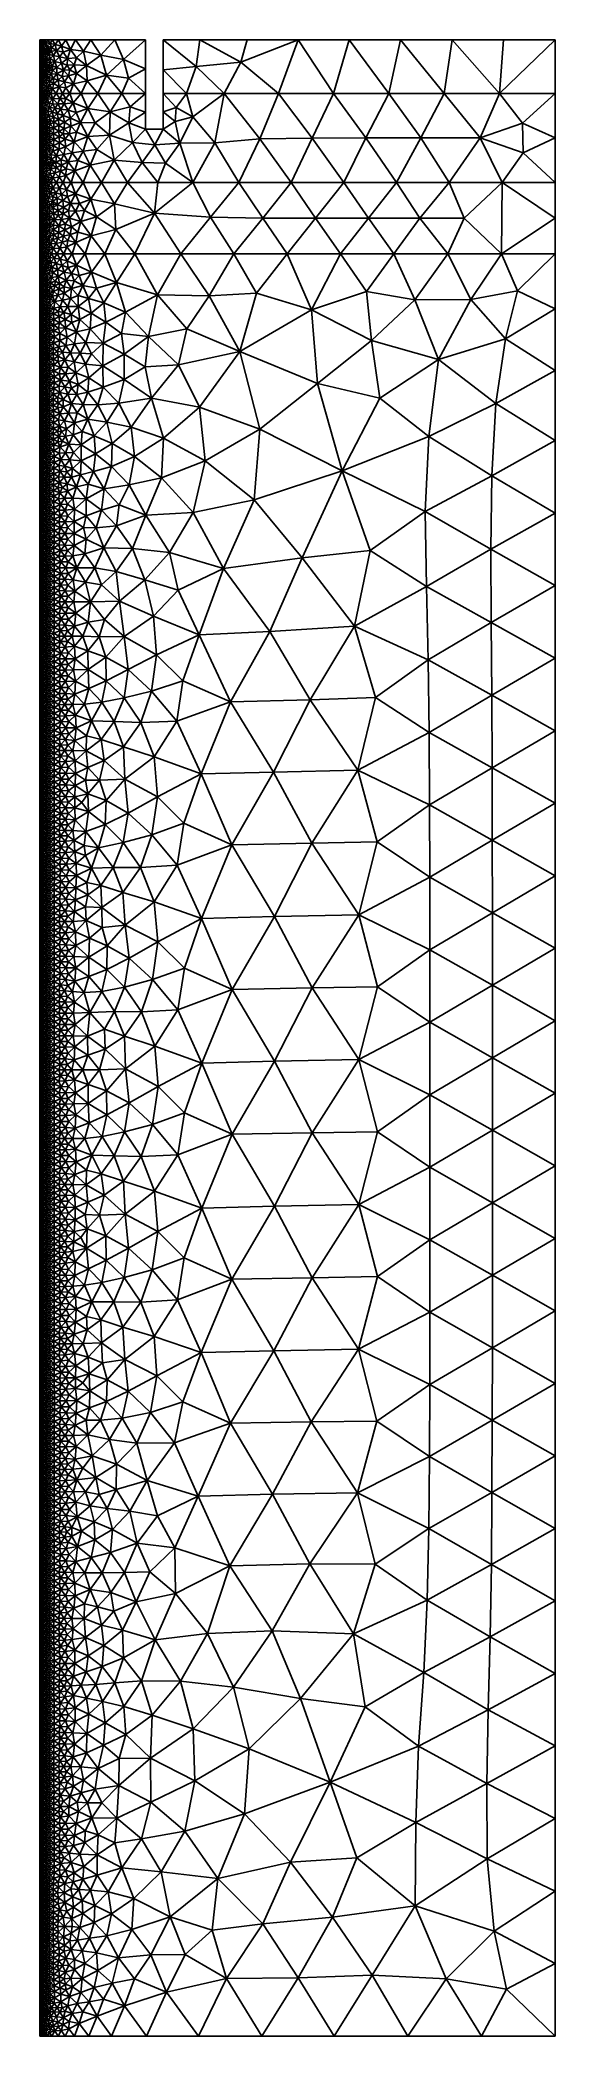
# Model space of a CAD drawing. Header units: metres. Extents: x 0 to 72, y -280 to 0.
import ezdxf

# ---------------------------------------------------------------- set-up
doc = ezdxf.new("R2010")
doc.units = ezdxf.units.M

msp = doc.modelspace()

# ---------------------------------------------------------------- linework, layer by layer
at = {"layer": 'layer', "color": 0}
for points in [[(0.2, 0), (0.2, -0.202703), (0.442592, 0)], [(0.442592, 0), (0.2, -0.202703), (0.387225, -0.28213)], [(0.654425, -0.301768), (0.442592, 0), (0.387225, -0.28213)], [(0.83628, 0), (0.442592, 0), (0.654425, -0.301768)], [(1.06751, -0.388763), (0.83628, 0), (0.654425, -0.301768)], [(1.32335, 0), (0.83628, 0), (1.06751, -0.388763)], [(1.61727, -0.497661), (1.32335, 0), (1.06751, -0.388763)], [(1.92578, 0), (1.32335, 0), (1.61727, -0.497661)], [(2.3308, -0.649447), (1.92578, 0), (1.61727, -0.497661)], [(2.82068, 0), (1.92578, 0), (2.3308, -0.649447)], [(3.24458, -0.859948), (2.82068, 0), (2.3308, -0.649447)], [(3.81939, 0), (2.82068, 0), (3.24458, -0.859948)], [(4.491, -1.3226), (3.81939, 0), (3.24458, -0.859948)], [(5.19896, 0), (3.81939, 0), (4.491, -1.3226)], [(6.31302, -1.5884), (5.19896, 0), (4.491, -1.3226)], [(7.363, 0), (5.19896, 0), (6.31302, -1.5884)], [(8.77259, -2.1371), (7.363, 0), (6.31302, -1.5884)], [(10.7132, 0), (7.363, 0), (8.77259, -2.1371)], [(11.9491, -2.73988), (10.7132, 0), (8.77259, -2.1371)], [(15, 0), (10.7132, 0), (11.9491, -2.73988)], [(15, -4.04081), (15, 0), (11.9491, -2.73988)], [(17.5, 0), (17.5, -4.1847), (22.1476, -3.71737)], [(22.644, 0), (17.5, 0), (22.1476, -3.71737)], [(28.3799, -3.11954), (22.644, 0), (22.1476, -3.71737)], [(29.274, 0), (22.644, 0), (28.3799, -3.11954)], [(36.4407, 0), (29.274, 0), (28.3799, -3.11954)], [(28.3799, -3.11954), (33.6962, -7.5), (36.4407, 0)], [(33.6962, -7.5), (41.4176, -7.5), (36.4407, 0)], [(43.6199, 0), (36.4407, 0), (41.4176, -7.5)], [(41.4176, -7.5), (49.1661, -7.5), (43.6199, 0)], [(50.8235, 0), (43.6199, 0), (49.1661, -7.5)], [(49.1661, -7.5), (56.9402, -7.5), (50.8235, 0)], [(58.0471, 0), (50.8235, 0), (56.9402, -7.5)], [(56.9402, -7.5), (64.7201, -7.5), (58.0471, 0)], [(65.2735, 0), (58.0471, 0), (64.7201, -7.5)], [(64.7201, -7.5), (72.5, -7.5), (72.5, 0)], [(72.5, 0), (65.2735, 0), (64.7201, -7.5)], [(0.2, -0.202703), (0.2, -0.405405), (0.387225, -0.28213)], [(0.387225, -0.28213), (0.2, -0.405405), (0.43911, -0.500772)], [(0.2, -0.405405), (0.2, -0.608108), (0.43911, -0.500772)], [(0.43911, -0.500772), (0.2, -0.608108), (0.441888, -0.761123)], [(0.2, -0.608108), (0.2, -0.810811), (0.441888, -0.761123)], [(0.441888, -0.761123), (0.2, -0.810811), (0.380661, -0.948443)], [(0.2, -0.810811), (0.2, -1.01351), (0.380661, -0.948443)], [(0.380661, -0.948443), (0.2, -1.01351), (0.379905, -1.10644)], [(0.2, -1.01351), (0.2, -1.21622), (0.379905, -1.10644)], [(0.379905, -1.10644), (0.2, -1.21622), (0.437434, -1.30272)], [(0.2, -1.21622), (0.2, -1.41892), (0.437434, -1.30272)], [(0.437434, -1.30272), (0.2, -1.41892), (0.435116, -1.56308)], [(0.2, -1.41892), (0.2, -1.62162), (0.435116, -1.56308)], [(0.435116, -1.56308), (0.2, -1.62162), (0.381078, -1.75908)], [(0.2, -1.62162), (0.2, -1.82432), (0.381078, -1.75908)], [(0.381078, -1.75908), (0.2, -1.82432), (0.405141, -1.97034)], [(0.2, -1.82432), (0.2, -2.02703), (0.405141, -1.97034)], [(0.405141, -1.97034), (0.2, -2.02703), (0.359443, -2.15519)], [(0.2, -2.02703), (0.2, -2.22973), (0.359443, -2.15519)], [(0.359443, -2.15519), (0.2, -2.22973), (0.361373, -2.31208)], [(0.2, -2.22973), (0.2, -2.43243), (0.361373, -2.31208)], [(0.361373, -2.31208), (0.2, -2.43243), (0.417904, -2.50519)], [(0.2, -2.43243), (0.2, -2.63514), (0.417904, -2.50519)], [(0.417904, -2.50519), (0.2, -2.63514), (0.419411, -2.77008)], [(0.2, -2.63514), (0.2, -2.83784), (0.419411, -2.77008)], [(0.419411, -2.77008), (0.2, -2.83784), (0.364202, -2.96111)], [(0.405141, -1.97034), (0.359443, -2.15519), (0.625932, -2.23901)], [(0.359443, -2.15519), (0.361373, -2.31208), (0.625932, -2.23901)], [(0.361373, -2.31208), (0.417904, -2.50519), (0.625932, -2.23901)], [(0.419411, -2.77008), (0.364202, -2.96111), (0.631828, -3.03902)], [(0.380661, -0.948443), (0.379905, -1.10644), (0.679854, -1.05381)], [(0.379905, -1.10644), (0.437434, -1.30272), (0.679854, -1.05381)], [(0.441888, -0.761123), (0.380661, -0.948443), (0.679854, -1.05381)], [(0.435116, -1.56308), (0.381078, -1.75908), (0.661075, -1.81941)], [(0.381078, -1.75908), (0.405141, -1.97034), (0.661075, -1.81941)], [(0.387225, -0.28213), (0.43911, -0.500772), (0.654425, -0.301768)], [(0.661075, -1.81941), (0.405141, -1.97034), (0.625932, -2.23901)], [(0.625932, -2.23901), (0.417904, -2.50519), (0.696821, -2.64361)], [(0.417904, -2.50519), (0.419411, -2.77008), (0.696821, -2.64361)], [(0.696821, -2.64361), (0.419411, -2.77008), (0.631828, -3.03902)], [(0.437434, -1.30272), (0.435116, -1.56308), (0.727892, -1.46056)], [(0.727892, -1.46056), (0.435116, -1.56308), (0.661075, -1.81941)], [(0.679854, -1.05381), (0.437434, -1.30272), (0.727892, -1.46056)], [(0.654425, -0.301768), (0.43911, -0.500772), (0.751019, -0.647629)], [(0.43911, -0.500772), (0.441888, -0.761123), (0.751019, -0.647629)], [(0.751019, -0.647629), (0.441888, -0.761123), (0.679854, -1.05381)], [(0.661075, -1.81941), (0.625932, -2.23901), (0.981804, -2.04904)], [(0.981804, -2.04904), (0.625932, -2.23901), (1.09958, -2.46682)], [(0.625932, -2.23901), (0.696821, -2.64361), (1.09958, -2.46682)], [(0.696821, -2.64361), (0.631828, -3.03902), (0.968476, -2.84608)], [(1.06751, -0.388763), (0.654425, -0.301768), (0.751019, -0.647629)], [(0.727892, -1.46056), (0.661075, -1.81941), (1.05199, -1.70793)], [(1.05199, -1.70793), (0.661075, -1.81941), (0.981804, -2.04904)], [(0.751019, -0.647629), (0.679854, -1.05381), (1.21852, -0.891548)], [(1.21852, -0.891548), (0.679854, -1.05381), (1.09075, -1.32819)], [(0.679854, -1.05381), (0.727892, -1.46056), (1.09075, -1.32819)], [(1.09958, -2.46682), (0.696821, -2.64361), (0.968476, -2.84608)], [(1.09075, -1.32819), (0.727892, -1.46056), (1.05199, -1.70793)], [(1.21852, -0.891548), (1.06751, -0.388763), (0.751019, -0.647629)], [(1.09958, -2.46682), (0.968476, -2.84608), (1.29463, -2.86126)], [(1.05199, -1.70793), (0.981804, -2.04904), (1.44885, -2.02426)], [(0.981804, -2.04904), (1.09958, -2.46682), (1.44885, -2.02426)], [(1.09075, -1.32819), (1.05199, -1.70793), (1.38097, -1.58272)], [(1.05199, -1.70793), (1.44885, -2.02426), (1.38097, -1.58272)], [(1.61727, -0.497661), (1.06751, -0.388763), (1.21852, -0.891548)], [(1.47109, -1.28723), (1.21852, -0.891548), (1.09075, -1.32819)], [(1.47109, -1.28723), (1.09075, -1.32819), (1.38097, -1.58272)], [(1.44885, -2.02426), (1.09958, -2.46682), (1.65725, -2.61289)], [(1.09958, -2.46682), (1.29463, -2.86126), (1.65725, -2.61289)], [(1.83285, -1.06425), (1.61727, -0.497661), (1.21852, -0.891548)], [(1.83285, -1.06425), (1.21852, -0.891548), (1.47109, -1.28723)], [(1.65725, -2.61289), (1.29463, -2.86126), (1.62078, -3.15997)], [(1.80255, -1.60006), (1.47109, -1.28723), (1.38097, -1.58272)], [(1.80255, -1.60006), (1.38097, -1.58272), (1.44885, -2.02426)], [(2.12699, -2.17634), (1.80255, -1.60006), (1.44885, -2.02426)], [(2.12699, -2.17634), (1.44885, -2.02426), (1.65725, -2.61289)], [(1.80255, -1.60006), (1.83285, -1.06425), (1.47109, -1.28723)], [(2.3308, -0.649447), (1.61727, -0.497661), (1.83285, -1.06425)], [(1.65725, -2.61289), (1.62078, -3.15997), (2.31376, -3.0081)], [(2.31376, -3.0081), (2.12699, -2.17634), (1.65725, -2.61289)], [(2.53994, -1.48581), (1.83285, -1.06425), (1.80255, -1.60006)], [(2.53994, -1.48581), (1.80255, -1.60006), (2.12699, -2.17634)], [(2.53994, -1.48581), (2.3308, -0.649447), (1.83285, -1.06425)], [(2.96454, -2.36796), (2.53994, -1.48581), (2.12699, -2.17634)], [(2.96454, -2.36796), (2.12699, -2.17634), (2.31376, -3.0081)], [(3.25137, -3.2655), (2.96454, -2.36796), (2.31376, -3.0081)], [(3.24458, -0.859948), (2.3308, -0.649447), (2.53994, -1.48581)], [(3.46426, -1.72074), (3.24458, -0.859948), (2.53994, -1.48581)], [(3.46426, -1.72074), (2.53994, -1.48581), (2.96454, -2.36796)], [(4.07612, -2.59729), (3.46426, -1.72074), (2.96454, -2.36796)], [(4.07612, -2.59729), (2.96454, -2.36796), (3.25137, -3.2655)], [(4.491, -1.3226), (3.24458, -0.859948), (3.46426, -1.72074)], [(4.04636, -3.55352), (4.07612, -2.59729), (3.25137, -3.2655)], [(4.491, -1.3226), (3.46426, -1.72074), (4.07612, -2.59729)], [(4.9886, -3.51071), (4.07612, -2.59729), (4.04636, -3.55352)], [(5.32029, -2.509), (4.491, -1.3226), (4.07612, -2.59729)], [(4.9886, -3.51071), (5.32029, -2.509), (4.07612, -2.59729)], [(6.31302, -1.5884), (4.491, -1.3226), (5.32029, -2.509)], [(6.73111, -3.57447), (5.32029, -2.509), (4.9886, -3.51071)], [(6.73111, -3.57447), (6.31302, -1.5884), (5.32029, -2.509)], [(8.77259, -2.1371), (6.31302, -1.5884), (6.73111, -3.57447)], [(9.56509, -4.92551), (8.77259, -2.1371), (6.73111, -3.57447)], [(11.9491, -2.73988), (8.77259, -2.1371), (9.56509, -4.92551)], [(12.6425, -5.34124), (11.9491, -2.73988), (9.56509, -4.92551)], [(12.6425, -5.34124), (15, -4.04081), (11.9491, -2.73988)], [(0.2, -2.83784), (0.2, -3.04054), (0.364202, -2.96111)], [(0.364202, -2.96111), (0.2, -3.04054), (0.364105, -3.11879)], [(0.2, -3.04054), (0.2, -3.24324), (0.364105, -3.11879)], [(0.364105, -3.11879), (0.2, -3.24324), (0.420631, -3.31025)], [(0.2, -3.24324), (0.2, -3.44595), (0.420631, -3.31025)], [(0.420631, -3.31025), (0.2, -3.44595), (0.421645, -3.57643)], [(0.2, -3.44595), (0.2, -3.64865), (0.421645, -3.57643)], [(0.421645, -3.57643), (0.2, -3.64865), (0.365292, -3.76996)], [(0.2, -3.64865), (0.2, -3.85135), (0.365292, -3.76996)], [(0.365292, -3.76996), (0.2, -3.85135), (0.36361, -3.92717)], [(0.2, -3.85135), (0.2, -4.05405), (0.36361, -3.92717)], [(0.36361, -3.92717), (0.2, -4.05405), (0.413504, -4.11431)], [(0.2, -4.05405), (0.2, -4.25676), (0.413504, -4.11431)], [(0.413504, -4.11431), (0.2, -4.25676), (0.390448, -4.32647)], [(0.2, -4.25676), (0.2, -4.45946), (0.390448, -4.32647)], [(0.390448, -4.32647), (0.2, -4.45946), (0.447299, -4.52526)], [(0.2, -4.45946), (0.2, -4.66216), (0.447299, -4.52526)], [(0.447299, -4.52526), (0.2, -4.66216), (0.450407, -4.78214)], [(0.2, -4.66216), (0.2, -4.86486), (0.450407, -4.78214)], [(0.450407, -4.78214), (0.2, -4.86486), (0.39659, -4.98298)], [(0.2, -4.86486), (0.2, -5.06757), (0.39659, -4.98298)], [(0.39659, -4.98298), (0.2, -5.06757), (0.427699, -5.18739)], [(0.2, -5.06757), (0.2, -5.27027), (0.427699, -5.18739)], [(0.427699, -5.18739), (0.2, -5.27027), (0.386405, -5.38611)], [(0.2, -5.27027), (0.2, -5.47297), (0.386405, -5.38611)], [(0.386405, -5.38611), (0.2, -5.47297), (0.423135, -5.59249)], [(0.2, -5.47297), (0.2, -5.67568), (0.423135, -5.59249)], [(0.423135, -5.59249), (0.2, -5.67568), (0.386417, -5.79488)], [(0.365292, -3.76996), (0.36361, -3.92717), (0.636062, -3.84539)], [(0.36361, -3.92717), (0.413504, -4.11431), (0.636062, -3.84539)], [(0.364202, -2.96111), (0.364105, -3.11879), (0.631828, -3.03902)], [(0.364105, -3.11879), (0.420631, -3.31025), (0.631828, -3.03902)], [(0.421645, -3.57643), (0.365292, -3.76996), (0.636062, -3.84539)], [(0.427699, -5.18739), (0.386405, -5.38611), (0.678909, -5.40503)], [(0.386405, -5.38611), (0.423135, -5.59249), (0.678909, -5.40503)], [(0.423135, -5.59249), (0.386417, -5.79488), (0.685053, -5.81861)], [(0.413504, -4.11431), (0.390448, -4.32647), (0.687675, -4.27513)], [(0.390448, -4.32647), (0.447299, -4.52526), (0.687675, -4.27513)], [(0.450407, -4.78214), (0.39659, -4.98298), (0.702859, -5.01062)], [(0.39659, -4.98298), (0.427699, -5.18739), (0.702859, -5.01062)], [(0.636062, -3.84539), (0.413504, -4.11431), (0.687675, -4.27513)], [(0.631828, -3.03902), (0.420631, -3.31025), (0.702075, -3.43817)], [(0.420631, -3.31025), (0.421645, -3.57643), (0.702075, -3.43817)], [(0.702075, -3.43817), (0.421645, -3.57643), (0.636062, -3.84539)], [(0.678909, -5.40503), (0.423135, -5.59249), (0.685053, -5.81861)], [(0.702859, -5.01062), (0.427699, -5.18739), (0.678909, -5.40503)], [(0.687675, -4.27513), (0.447299, -4.52526), (0.753072, -4.64494)], [(0.447299, -4.52526), (0.450407, -4.78214), (0.753072, -4.64494)], [(0.753072, -4.64494), (0.450407, -4.78214), (0.702859, -5.01062)], [(0.968476, -2.84608), (0.631828, -3.03902), (1.09032, -3.22681)], [(0.631828, -3.03902), (0.702075, -3.43817), (1.09032, -3.22681)], [(0.702075, -3.43817), (0.636062, -3.84539), (0.993732, -3.63049)], [(0.993732, -3.63049), (0.636062, -3.84539), (1.11664, -4.02656)], [(0.636062, -3.84539), (0.687675, -4.27513), (1.11664, -4.02656)], [(0.702859, -5.01062), (0.678909, -5.40503), (1.02507, -5.22889)], [(1.02507, -5.22889), (0.678909, -5.40503), (1.09104, -5.60211)], [(0.678909, -5.40503), (0.685053, -5.81861), (1.09104, -5.60211)], [(1.11664, -4.02656), (0.687675, -4.27513), (1.04253, -4.43656)], [(0.687675, -4.27513), (0.753072, -4.64494), (1.04253, -4.43656)], [(1.09032, -3.22681), (0.702075, -3.43817), (0.993732, -3.63049)], [(0.753072, -4.64494), (0.702859, -5.01062), (1.17831, -4.83282)], [(1.17831, -4.83282), (0.702859, -5.01062), (1.02507, -5.22889)], [(1.04253, -4.43656), (0.753072, -4.64494), (1.17831, -4.83282)], [(0.968476, -2.84608), (1.09032, -3.22681), (1.29463, -2.86126)], [(1.09032, -3.22681), (0.993732, -3.63049), (1.39475, -3.6132)], [(0.993732, -3.63049), (1.11664, -4.02656), (1.39475, -3.6132)], [(1.17831, -4.83282), (1.02507, -5.22889), (1.45851, -5.28423)], [(1.02507, -5.22889), (1.09104, -5.60211), (1.45851, -5.28423)], [(1.11664, -4.02656), (1.04253, -4.43656), (1.45706, -4.3931)], [(1.04253, -4.43656), (1.17831, -4.83282), (1.45706, -4.3931)], [(1.29463, -2.86126), (1.09032, -3.22681), (1.62078, -3.15997)], [(1.09032, -3.22681), (1.39475, -3.6132), (1.62078, -3.15997)], [(1.45851, -5.28423), (1.09104, -5.60211), (1.57302, -5.80553)], [(1.39475, -3.6132), (1.11664, -4.02656), (1.58596, -3.98569)], [(1.11664, -4.02656), (1.45706, -4.3931), (1.58596, -3.98569)], [(1.45706, -4.3931), (1.17831, -4.83282), (1.79599, -4.82142)], [(1.17831, -4.83282), (1.45851, -5.28423), (1.79599, -4.82142)], [(1.62078, -3.15997), (1.39475, -3.6132), (1.92757, -3.64431)], [(1.39475, -3.6132), (1.58596, -3.98569), (1.92757, -3.64431)], [(1.58596, -3.98569), (1.45706, -4.3931), (1.99904, -4.24424)], [(1.45706, -4.3931), (1.79599, -4.82142), (1.99904, -4.24424)], [(1.45851, -5.28423), (2.06085, -5.40514), (1.79599, -4.82142)], [(1.57302, -5.80553), (2.06085, -5.40514), (1.45851, -5.28423)], [(1.57302, -5.80553), (2.13643, -6.11279), (2.06085, -5.40514)], [(1.92757, -3.64431), (1.58596, -3.98569), (1.99904, -4.24424)], [(2.31376, -3.0081), (1.62078, -3.15997), (1.92757, -3.64431)], [(1.79599, -4.82142), (2.58586, -4.76), (1.99904, -4.24424)], [(2.06085, -5.40514), (2.58586, -4.76), (1.79599, -4.82142)], [(2.5982, -3.85935), (2.31376, -3.0081), (1.92757, -3.64431)], [(1.99904, -4.24424), (2.5982, -3.85935), (1.92757, -3.64431)], [(2.58586, -4.76), (2.5982, -3.85935), (1.99904, -4.24424)], [(2.06085, -5.40514), (2.78456, -5.64443), (2.58586, -4.76)], [(2.13643, -6.11279), (2.78456, -5.64443), (2.06085, -5.40514)], [(3.25137, -3.2655), (2.31376, -3.0081), (2.5982, -3.85935)], [(2.58586, -4.76), (3.49239, -4.25178), (2.5982, -3.85935)], [(3.34739, -5.11236), (3.49239, -4.25178), (2.58586, -4.76)], [(2.78456, -5.64443), (3.34739, -5.11236), (2.58586, -4.76)], [(2.5982, -3.85935), (3.49239, -4.25178), (3.25137, -3.2655)], [(2.78456, -5.64443), (3.66203, -5.87813), (3.34739, -5.11236)], [(3.49239, -4.25178), (4.04636, -3.55352), (3.25137, -3.2655)], [(3.34739, -5.11236), (4.19394, -5.04362), (3.49239, -4.25178)], [(3.66203, -5.87813), (4.19394, -5.04362), (3.34739, -5.11236)], [(3.49239, -4.25178), (4.41356, -4.20504), (4.04636, -3.55352)], [(4.19394, -5.04362), (4.41356, -4.20504), (3.49239, -4.25178)], [(3.66203, -5.87813), (4.89493, -6.15236), (4.19394, -5.04362)], [(4.41356, -4.20504), (4.9886, -3.51071), (4.04636, -3.55352)], [(4.19394, -5.04362), (5.34006, -4.69774), (4.41356, -4.20504)], [(4.89493, -6.15236), (5.34006, -4.69774), (4.19394, -5.04362)], [(4.41356, -4.20504), (5.34006, -4.69774), (4.9886, -3.51071)], [(4.89493, -6.15236), (6.81196, -5.72343), (5.34006, -4.69774)], [(5.34006, -4.69774), (6.73111, -3.57447), (4.9886, -3.51071)], [(5.34006, -4.69774), (6.81196, -5.72343), (6.73111, -3.57447)], [(6.81196, -5.72343), (9.56509, -4.92551), (6.73111, -3.57447)], [(6.81196, -5.72343), (8.34497, -7.5), (9.56509, -4.92551)], [(8.34497, -7.5), (11.6982, -7.5), (9.56509, -4.92551)], [(11.6982, -7.5), (12.6425, -5.34124), (9.56509, -4.92551)], [(11.6982, -7.5), (15, -7.5), (12.6425, -5.34124)], [(15, -7.5), (15, -4.04081), (12.6425, -5.34124)], [(22.1476, -3.71737), (17.5, -4.1847), (20.7852, -7.5)], [(17.5, -4.1847), (17.5, -7.5), (20.7852, -7.5)], [(20.7852, -7.5), (26.0766, -7.5), (22.1476, -3.71737)], [(22.1476, -3.71737), (26.0766, -7.5), (28.3799, -3.11954)], [(26.0766, -7.5), (33.6962, -7.5), (28.3799, -3.11954)], [(0.2, -5.67568), (0.2, -5.87838), (0.386417, -5.79488)], [(0.386417, -5.79488), (0.2, -5.87838), (0.420714, -6.00735)], [(0.2, -5.87838), (0.2, -6.08108), (0.420714, -6.00735)], [(0.420714, -6.00735), (0.2, -6.08108), (0.379594, -6.21246)], [(0.2, -6.08108), (0.2, -6.28378), (0.379594, -6.21246)], [(0.379594, -6.21246), (0.2, -6.28378), (0.402736, -6.4317)], [(0.2, -6.28378), (0.2, -6.48649), (0.402736, -6.4317)], [(0.402736, -6.4317), (0.2, -6.48649), (0.353477, -6.62298)], [(0.2, -6.48649), (0.2, -6.68919), (0.353477, -6.62298)], [(0.353477, -6.62298), (0.2, -6.68919), (0.350608, -6.78131)], [(0.2, -6.68919), (0.2, -6.89189), (0.350608, -6.78131)], [(0.350608, -6.78131), (0.2, -6.89189), (0.386823, -6.97643)], [(0.2, -6.89189), (0.2, -7.09459), (0.386823, -6.97643)], [(0.386823, -6.97643), (0.2, -7.09459), (0.361455, -7.20533)], [(0.2, -7.09459), (0.2, -7.2973), (0.361455, -7.20533)], [(0.361455, -7.20533), (0.2, -7.2973), (0.420988, -7.5)], [(0.2, -7.2973), (0.2, -7.5), (0.420988, -7.5)], [(0.2, -7.5), (0.2, -7.70161), (0.420988, -7.5)], [(0.420988, -7.5), (0.2, -7.70161), (0.373889, -7.77406)], [(0.2, -7.70161), (0.2, -7.90323), (0.373889, -7.77406)], [(0.373889, -7.77406), (0.2, -7.90323), (0.428264, -7.98277)], [(0.2, -7.90323), (0.2, -8.10484), (0.428264, -7.98277)], [(0.428264, -7.98277), (0.2, -8.10484), (0.442568, -8.23215)], [(0.2, -8.10484), (0.2, -8.30645), (0.442568, -8.23215)], [(0.442568, -8.23215), (0.2, -8.30645), (0.393626, -8.43069)], [(0.2, -8.30645), (0.2, -8.50806), (0.393626, -8.43069)], [(0.353477, -6.62298), (0.350608, -6.78131), (0.60962, -6.72693)], [(0.350608, -6.78131), (0.386823, -6.97643), (0.60962, -6.72693)], [(0.402736, -6.4317), (0.353477, -6.62298), (0.60962, -6.72693)], [(0.386823, -6.97643), (0.361455, -7.20533), (0.596164, -7.15941)], [(0.361455, -7.20533), (0.420988, -7.5), (0.596164, -7.15941)], [(0.420988, -7.5), (0.373889, -7.77406), (0.620194, -7.78267)], [(0.373889, -7.77406), (0.428264, -7.98277), (0.620194, -7.78267)], [(0.420714, -6.00735), (0.379594, -6.21246), (0.670466, -6.25771)], [(0.379594, -6.21246), (0.402736, -6.4317), (0.670466, -6.25771)], [(0.386417, -5.79488), (0.420714, -6.00735), (0.685053, -5.81861)], [(0.60962, -6.72693), (0.386823, -6.97643), (0.596164, -7.15941)], [(0.442568, -8.23215), (0.393626, -8.43069), (0.699728, -8.46896)], [(0.670466, -6.25771), (0.402736, -6.4317), (0.60962, -6.72693)], [(0.685053, -5.81861), (0.420714, -6.00735), (0.670466, -6.25771)], [(0.420988, -7.5), (0.766554, -7.5), (0.596164, -7.15941)], [(0.766554, -7.5), (0.420988, -7.5), (0.620194, -7.78267)], [(0.620194, -7.78267), (0.428264, -7.98277), (0.732137, -8.09979)], [(0.428264, -7.98277), (0.442568, -8.23215), (0.732137, -8.09979)], [(0.732137, -8.09979), (0.442568, -8.23215), (0.699728, -8.46896)], [(0.596164, -7.15941), (1.01946, -7.05101), (0.60962, -6.72693)], [(0.766554, -7.5), (1.01946, -7.05101), (0.596164, -7.15941)], [(0.670466, -6.25771), (0.60962, -6.72693), (1.06781, -6.54144)], [(0.60962, -6.72693), (1.01946, -7.05101), (1.06781, -6.54144)], [(0.994369, -7.84231), (0.766554, -7.5), (0.620194, -7.78267)], [(0.994369, -7.84231), (0.620194, -7.78267), (0.732137, -8.09979)], [(0.685053, -5.81861), (0.670466, -6.25771), (1.11036, -6.06484)], [(1.11036, -6.06484), (0.670466, -6.25771), (1.06781, -6.54144)], [(1.09104, -5.60211), (0.685053, -5.81861), (1.11036, -6.06484)], [(0.732137, -8.09979), (0.699728, -8.46896), (1.20016, -8.29439)], [(1.20016, -8.29439), (0.699728, -8.46896), (1.03044, -8.71319)], [(1.20016, -8.29439), (0.994369, -7.84231), (0.732137, -8.09979)], [(0.766554, -7.5), (1.21634, -7.5), (1.01946, -7.05101)], [(1.21634, -7.5), (0.766554, -7.5), (0.994369, -7.84231)], [(1.4285, -7.87977), (1.21634, -7.5), (0.994369, -7.84231)], [(1.4285, -7.87977), (0.994369, -7.84231), (1.20016, -8.29439)], [(1.01946, -7.05101), (1.41383, -6.78986), (1.06781, -6.54144)], [(1.01946, -7.05101), (1.46591, -7.13943), (1.41383, -6.78986)], [(1.01946, -7.05101), (1.21634, -7.5), (1.46591, -7.13943)], [(1.4959, -8.80622), (1.20016, -8.29439), (1.03044, -8.71319)], [(1.06781, -6.54144), (1.5463, -6.36203), (1.11036, -6.06484)], [(1.41383, -6.78986), (1.5463, -6.36203), (1.06781, -6.54144)], [(1.09104, -5.60211), (1.11036, -6.06484), (1.57302, -5.80553)], [(1.5463, -6.36203), (1.57302, -5.80553), (1.11036, -6.06484)], [(2.00489, -8.27314), (1.4285, -7.87977), (1.20016, -8.29439)], [(2.00489, -8.27314), (1.20016, -8.29439), (1.4959, -8.80622)], [(1.21634, -7.5), (1.72309, -7.5), (1.46591, -7.13943)], [(1.72309, -7.5), (1.21634, -7.5), (1.4285, -7.87977)], [(1.41383, -6.78986), (1.94926, -6.85804), (1.5463, -6.36203)], [(1.46591, -7.13943), (1.94926, -6.85804), (1.41383, -6.78986)], [(2.00489, -8.27314), (1.72309, -7.5), (1.4285, -7.87977)], [(1.46591, -7.13943), (1.72309, -7.5), (1.94926, -6.85804)], [(2.02976, -9.01526), (2.00489, -8.27314), (1.4959, -8.80622)], [(1.5463, -6.36203), (2.13643, -6.11279), (1.57302, -5.80553)], [(1.94926, -6.85804), (2.13643, -6.11279), (1.5463, -6.36203)], [(1.72309, -7.5), (2.46594, -7.5), (1.94926, -6.85804)], [(2.46594, -7.5), (1.72309, -7.5), (2.00489, -8.27314)], [(1.94926, -6.85804), (2.88874, -6.60279), (2.13643, -6.11279)], [(1.94926, -6.85804), (2.46594, -7.5), (2.88874, -6.60279)], [(3.002, -8.23446), (2.46594, -7.5), (2.00489, -8.27314)], [(3.002, -8.23446), (2.00489, -8.27314), (2.69287, -8.96225)], [(2.69287, -8.96225), (2.00489, -8.27314), (2.02976, -9.01526)], [(2.13643, -6.11279), (2.88874, -6.60279), (2.78456, -5.64443)], [(2.46594, -7.5), (3.3676, -7.5), (2.88874, -6.60279)], [(3.3676, -7.5), (2.46594, -7.5), (3.002, -8.23446)], [(3.62295, -8.96826), (3.002, -8.23446), (2.69287, -8.96225)], [(2.88874, -6.60279), (3.66203, -5.87813), (2.78456, -5.64443)], [(2.88874, -6.60279), (3.84708, -6.72647), (3.66203, -5.87813)], [(2.88874, -6.60279), (3.3676, -7.5), (3.84708, -6.72647)], [(3.85785, -8.20669), (3.3676, -7.5), (3.002, -8.23446)], [(3.85785, -8.20669), (3.002, -8.23446), (3.62295, -8.96826)], [(3.3676, -7.5), (4.41456, -7.5), (3.84708, -6.72647)], [(4.41456, -7.5), (3.3676, -7.5), (3.85785, -8.20669)], [(4.88651, -8.83367), (3.85785, -8.20669), (3.62295, -8.96826)], [(3.84708, -6.72647), (4.89493, -6.15236), (3.66203, -5.87813)], [(3.84708, -6.72647), (4.41456, -7.5), (4.89493, -6.15236)], [(4.88651, -8.83367), (4.41456, -7.5), (3.85785, -8.20669)], [(4.41456, -7.5), (5.99125, -7.5), (4.89493, -6.15236)], [(5.99125, -7.5), (4.41456, -7.5), (4.88651, -8.83367)], [(6.91418, -9.61443), (5.99125, -7.5), (4.88651, -8.83367)], [(4.89493, -6.15236), (5.99125, -7.5), (6.81196, -5.72343)], [(5.99125, -7.5), (8.34497, -7.5), (6.81196, -5.72343)], [(8.34497, -7.5), (5.99125, -7.5), (6.91418, -9.61443)], [(10.0558, -10.0902), (8.34497, -7.5), (6.91418, -9.61443)], [(11.6982, -7.5), (8.34497, -7.5), (10.0558, -10.0902)], [(12.8833, -9.37755), (11.6982, -7.5), (10.0558, -10.0902)], [(15, -7.5), (11.6982, -7.5), (12.8833, -9.37755)], [(15, -10.1541), (15, -7.5), (12.8833, -9.37755)], [(17.5, -7.5), (17.5, -10.0848), (19.3224, -9.47182)], [(20.7852, -7.5), (17.5, -7.5), (19.3224, -9.47182)], [(21.6601, -10.8084), (20.7852, -7.5), (19.3224, -9.47182)], [(26.0766, -7.5), (20.7852, -7.5), (21.6601, -10.8084)], [(26.0766, -7.5), (21.6601, -10.8084), (24.7379, -14.4398)], [(31.0837, -13.869), (26.0766, -7.5), (24.7379, -14.4398)], [(33.6962, -7.5), (26.0766, -7.5), (31.0837, -13.869)], [(38.4087, -13.7704), (33.6962, -7.5), (31.0837, -13.869)], [(41.4176, -7.5), (33.6962, -7.5), (38.4087, -13.7704)], [(45.9533, -13.7535), (41.4176, -7.5), (38.4087, -13.7704)], [(49.1661, -7.5), (41.4176, -7.5), (45.9533, -13.7535)], [(53.6575, -13.7504), (49.1661, -7.5), (45.9533, -13.7535)], [(56.9402, -7.5), (49.1661, -7.5), (53.6575, -13.7504)], [(61.9982, -13.7492), (56.9402, -7.5), (53.6575, -13.7504)], [(64.7201, -7.5), (56.9402, -7.5), (61.9982, -13.7492)], [(67.9436, -11.666), (64.7201, -7.5), (61.9982, -13.7492)], [(72.5, -7.5), (64.7201, -7.5), (67.9436, -11.666)], [(72.5, -13.75), (72.5, -7.5), (67.9436, -11.666)], [(0.393626, -8.43069), (0.2, -8.50806), (0.423281, -8.63915)], [(0.2, -8.50806), (0.2, -8.70968), (0.423281, -8.63915)], [(0.423281, -8.63915), (0.2, -8.70968), (0.379205, -8.83822)], [(0.2, -8.70968), (0.2, -8.91129), (0.379205, -8.83822)], [(0.379205, -8.83822), (0.2, -8.91129), (0.404314, -9.0525)], [(0.2, -8.91129), (0.2, -9.1129), (0.404314, -9.0525)], [(0.404314, -9.0525), (0.2, -9.1129), (0.357335, -9.24156)], [(0.2, -9.1129), (0.2, -9.31452), (0.357335, -9.24156)], [(0.357335, -9.24156), (0.2, -9.31452), (0.356445, -9.39827)], [(0.2, -9.31452), (0.2, -9.51613), (0.356445, -9.39827)], [(0.356445, -9.39827), (0.2, -9.51613), (0.400067, -9.5888)], [(0.2, -9.51613), (0.2, -9.71774), (0.400067, -9.5888)], [(0.400067, -9.5888), (0.2, -9.71774), (0.374281, -9.79853)], [(0.2, -9.71774), (0.2, -9.91935), (0.374281, -9.79853)], [(0.374281, -9.79853), (0.2, -9.91935), (0.421485, -9.99776)], [(0.2, -9.91935), (0.2, -10.121), (0.421485, -9.99776)], [(0.421485, -9.99776), (0.2, -10.121), (0.421527, -10.2496)], [(0.2, -10.121), (0.2, -10.3226), (0.421527, -10.2496)], [(0.421527, -10.2496), (0.2, -10.3226), (0.374162, -10.447)], [(0.2, -10.3226), (0.2, -10.5242), (0.374162, -10.447)], [(0.374162, -10.447), (0.2, -10.5242), (0.399856, -10.6562)], [(0.2, -10.5242), (0.2, -10.7258), (0.399856, -10.6562)], [(0.399856, -10.6562), (0.2, -10.7258), (0.357151, -10.8445)], [(0.2, -10.7258), (0.2, -10.9274), (0.357151, -10.8445)], [(0.357151, -10.8445), (0.2, -10.9274), (0.359629, -11.0011)], [(0.2, -10.9274), (0.2, -11.129), (0.359629, -11.0011)], [(0.359629, -11.0011), (0.2, -11.129), (0.416709, -11.1918)], [(0.2, -11.129), (0.2, -11.3306), (0.416709, -11.1918)], [(0.416709, -11.1918), (0.2, -11.3306), (0.420028, -11.4583)], [(0.357335, -9.24156), (0.356445, -9.39827), (0.621421, -9.33224)], [(0.356445, -9.39827), (0.400067, -9.5888), (0.621421, -9.33224)], [(0.399856, -10.6562), (0.357151, -10.8445), (0.620173, -10.9121)], [(0.357151, -10.8445), (0.359629, -11.0011), (0.620173, -10.9121)], [(0.404314, -9.0525), (0.357335, -9.24156), (0.621421, -9.33224)], [(0.359629, -11.0011), (0.416709, -11.1918), (0.620173, -10.9121)], [(0.421527, -10.2496), (0.374162, -10.447), (0.642952, -10.4838)], [(0.374162, -10.447), (0.399856, -10.6562), (0.642952, -10.4838)], [(0.400067, -9.5888), (0.374281, -9.79853), (0.644605, -9.77196)], [(0.374281, -9.79853), (0.421485, -9.99776), (0.644605, -9.77196)], [(0.423281, -8.63915), (0.379205, -8.83822), (0.664788, -8.88061)], [(0.379205, -8.83822), (0.404314, -9.0525), (0.664788, -8.88061)], [(0.393626, -8.43069), (0.423281, -8.63915), (0.699728, -8.46896)], [(0.642952, -10.4838), (0.399856, -10.6562), (0.620173, -10.9121)], [(0.621421, -9.33224), (0.400067, -9.5888), (0.644605, -9.77196)], [(0.664788, -8.88061), (0.404314, -9.0525), (0.621421, -9.33224)], [(0.620173, -10.9121), (0.416709, -11.1918), (0.696067, -11.3192)], [(0.416709, -11.1918), (0.420028, -11.4583), (0.696067, -11.3192)], [(0.644605, -9.77196), (0.421485, -9.99776), (0.68425, -10.1283)], [(0.421485, -9.99776), (0.421527, -10.2496), (0.68425, -10.1283)], [(0.68425, -10.1283), (0.421527, -10.2496), (0.642952, -10.4838)], [(0.699728, -8.46896), (0.423281, -8.63915), (0.664788, -8.88061)], [(0.642952, -10.4838), (0.620173, -10.9121), (0.966576, -10.686)], [(0.966576, -10.686), (0.620173, -10.9121), (1.09387, -11.1132)], [(0.620173, -10.9121), (0.696067, -11.3192), (1.09387, -11.1132)], [(0.664788, -8.88061), (0.621421, -9.33224), (1.07973, -9.13081)], [(1.07973, -9.13081), (0.621421, -9.33224), (1.04233, -9.60837)], [(0.621421, -9.33224), (0.644605, -9.77196), (1.04233, -9.60837)], [(0.68425, -10.1283), (0.642952, -10.4838), (1.0073, -10.3127)], [(1.0073, -10.3127), (0.642952, -10.4838), (0.966576, -10.686)], [(1.04233, -9.60837), (0.644605, -9.77196), (0.947386, -9.96281)], [(0.644605, -9.77196), (0.68425, -10.1283), (0.947386, -9.96281)], [(0.699728, -8.46896), (0.664788, -8.88061), (1.03044, -8.71319)], [(1.03044, -8.71319), (0.664788, -8.88061), (1.07973, -9.13081)], [(0.947386, -9.96281), (0.68425, -10.1283), (1.0073, -10.3127)], [(1.09387, -11.1132), (0.696067, -11.3192), (0.971437, -11.5145)], [(1.04233, -9.60837), (0.947386, -9.96281), (1.33304, -10.0112)], [(0.947386, -9.96281), (1.0073, -10.3127), (1.33304, -10.0112)], [(1.0073, -10.3127), (0.966576, -10.686), (1.44394, -10.614)], [(0.966576, -10.686), (1.09387, -11.1132), (1.44394, -10.614)], [(1.09387, -11.1132), (0.971437, -11.5145), (1.29723, -11.5137)], [(1.33304, -10.0112), (1.0073, -10.3127), (1.44394, -10.614)], [(1.03044, -8.71319), (1.07973, -9.13081), (1.4959, -8.80622)], [(1.07973, -9.13081), (1.04233, -9.60837), (1.60915, -9.46331)], [(1.60915, -9.46331), (1.04233, -9.60837), (1.33304, -10.0112)], [(1.60915, -9.46331), (1.4959, -8.80622), (1.07973, -9.13081)], [(1.44394, -10.614), (1.09387, -11.1132), (1.63842, -11.2339)], [(1.09387, -11.1132), (1.29723, -11.5137), (1.63842, -11.2339)], [(1.60915, -9.46331), (1.33304, -10.0112), (1.91764, -10.1317)], [(1.33304, -10.0112), (1.44394, -10.614), (1.91764, -10.1317)], [(1.91764, -10.1317), (1.44394, -10.614), (2.11658, -10.824)], [(1.44394, -10.614), (1.63842, -11.2339), (2.11658, -10.824)], [(2.02976, -9.01526), (1.4959, -8.80622), (1.60915, -9.46331)], [(2.34121, -9.59502), (2.02976, -9.01526), (1.60915, -9.46331)], [(2.34121, -9.59502), (1.60915, -9.46331), (1.91764, -10.1317)], [(2.11658, -10.824), (1.63842, -11.2339), (2.20891, -11.5439)], [(2.63971, -10.3242), (2.34121, -9.59502), (1.91764, -10.1317)], [(2.63971, -10.3242), (1.91764, -10.1317), (2.11658, -10.824)], [(2.69287, -8.96225), (2.02976, -9.01526), (2.34121, -9.59502)], [(2.82735, -11.1256), (2.63971, -10.3242), (2.11658, -10.824)], [(2.82735, -11.1256), (2.11658, -10.824), (2.20891, -11.5439)], [(2.8784, -11.9604), (2.82735, -11.1256), (2.20891, -11.5439)], [(3.15349, -9.71372), (2.69287, -8.96225), (2.34121, -9.59502)], [(3.15349, -9.71372), (2.34121, -9.59502), (2.63971, -10.3242)], [(3.48157, -10.587), (3.15349, -9.71372), (2.63971, -10.3242)], [(3.48157, -10.587), (2.63971, -10.3242), (2.82735, -11.1256)], [(3.62295, -8.96826), (2.69287, -8.96225), (3.15349, -9.71372)], [(3.6382, -11.5328), (3.48157, -10.587), (2.82735, -11.1256)], [(3.6382, -11.5328), (2.82735, -11.1256), (2.8784, -11.9604)], [(4.14853, -9.87258), (3.62295, -8.96826), (3.15349, -9.71372)], [(4.14853, -9.87258), (3.15349, -9.71372), (3.48157, -10.587)], [(4.49509, -10.9724), (4.14853, -9.87258), (3.48157, -10.587)], [(4.49509, -10.9724), (3.48157, -10.587), (3.6382, -11.5328)], [(4.88651, -8.83367), (3.62295, -8.96826), (4.14853, -9.87258)], [(4.54502, -12.1037), (4.49509, -10.9724), (3.6382, -11.5328)], [(5.26887, -10.172), (4.88651, -8.83367), (4.14853, -9.87258)], [(5.26887, -10.172), (4.14853, -9.87258), (4.49509, -10.9724)], [(5.91711, -11.5681), (5.26887, -10.172), (4.49509, -10.9724)], [(5.91711, -11.5681), (4.49509, -10.9724), (4.54502, -12.1037)], [(6.91418, -9.61443), (4.88651, -8.83367), (5.26887, -10.172)], [(6.91418, -9.61443), (5.26887, -10.172), (5.91711, -11.5681)], [(7.94734, -11.6359), (6.91418, -9.61443), (5.91711, -11.5681)], [(10.0558, -10.0902), (6.91418, -9.61443), (7.94734, -11.6359)], [(10.0558, -10.0902), (7.94734, -11.6359), (9.94439, -13.3603)], [(9.94439, -13.3603), (12.6773, -11.6437), (10.0558, -10.0902)], [(12.6773, -11.6437), (12.8833, -9.37755), (10.0558, -10.0902)], [(12.6773, -11.6437), (15, -10.1541), (12.8833, -9.37755)], [(15, -12.5), (15, -10.1541), (12.6773, -11.6437)], [(19.3224, -9.47182), (17.5, -10.0848), (19.1667, -11.4659)], [(17.5, -10.0848), (17.5, -12.5), (19.1667, -11.4659)], [(19.3224, -9.47182), (19.1667, -11.4659), (21.6601, -10.8084)], [(19.1667, -11.4659), (19.8406, -14.4611), (21.6601, -10.8084)], [(19.8406, -14.4611), (24.7379, -14.4398), (21.6601, -10.8084)], [(0.2, -11.3306), (0.2, -11.5323), (0.420028, -11.4583)], [(0.420028, -11.4583), (0.2, -11.5323), (0.36542, -11.6515)], [(0.2, -11.5323), (0.2, -11.7339), (0.36542, -11.6515)], [(0.36542, -11.6515), (0.2, -11.7339), (0.365732, -11.809)], [(0.2, -11.7339), (0.2, -11.9355), (0.365732, -11.809)], [(0.365732, -11.809), (0.2, -11.9355), (0.423781, -12.0001)], [(0.2, -11.9355), (0.2, -12.1371), (0.423781, -12.0001)], [(0.423781, -12.0001), (0.2, -12.1371), (0.425601, -12.2679)], [(0.2, -12.1371), (0.2, -12.3387), (0.425601, -12.2679)], [(0.425601, -12.2679), (0.2, -12.3387), (0.368208, -12.4616)], [(0.2, -12.3387), (0.2, -12.5403), (0.368208, -12.4616)], [(0.368208, -12.4616), (0.2, -12.5403), (0.366357, -12.6187)], [(0.2, -12.5403), (0.2, -12.7419), (0.366357, -12.6187)], [(0.366357, -12.6187), (0.2, -12.7419), (0.416098, -12.8075)], [(0.2, -12.7419), (0.2, -12.9435), (0.416098, -12.8075)], [(0.416098, -12.8075), (0.2, -12.9435), (0.391048, -13.0195)], [(0.2, -12.9435), (0.2, -13.1452), (0.391048, -13.0195)], [(0.391048, -13.0195), (0.2, -13.1452), (0.444549, -13.2223)], [(0.2, -13.1452), (0.2, -13.3468), (0.444549, -13.2223)], [(0.444549, -13.2223), (0.2, -13.3468), (0.439234, -13.4838)], [(0.2, -13.3468), (0.2, -13.5484), (0.439234, -13.4838)], [(0.439234, -13.4838), (0.2, -13.5484), (0.37719, -13.6729)], [(0.2, -13.5484), (0.2, -13.75), (0.37719, -13.6729)], [(0.37719, -13.6729), (0.2, -13.75), (0.377136, -13.8294)], [(0.2, -13.75), (0.2, -13.9516), (0.377136, -13.8294)], [(0.377136, -13.8294), (0.2, -13.9516), (0.439487, -14.0193)], [(0.2, -13.9516), (0.2, -14.1532), (0.439487, -14.0193)], [(0.420028, -11.4583), (0.36542, -11.6515), (0.63598, -11.7233)], [(0.36542, -11.6515), (0.365732, -11.809), (0.63598, -11.7233)], [(0.365732, -11.809), (0.423781, -12.0001), (0.63598, -11.7233)], [(0.368208, -12.4616), (0.366357, -12.6187), (0.644994, -12.5418)], [(0.366357, -12.6187), (0.416098, -12.8075), (0.644994, -12.5418)], [(0.425601, -12.2679), (0.368208, -12.4616), (0.644994, -12.5418)], [(0.37719, -13.6729), (0.377136, -13.8294), (0.667938, -13.7534)], [(0.377136, -13.8294), (0.439487, -14.0193), (0.667938, -13.7534)], [(0.439234, -13.4838), (0.37719, -13.6729), (0.667938, -13.7534)], [(0.416098, -12.8075), (0.391048, -13.0195), (0.691692, -12.9792)], [(0.391048, -13.0195), (0.444549, -13.2223), (0.691692, -12.9792)], [(0.644994, -12.5418), (0.416098, -12.8075), (0.691692, -12.9792)], [(0.696067, -11.3192), (0.420028, -11.4583), (0.63598, -11.7233)], [(0.63598, -11.7233), (0.423781, -12.0001), (0.711712, -12.1273)], [(0.423781, -12.0001), (0.425601, -12.2679), (0.711712, -12.1273)], [(0.711712, -12.1273), (0.425601, -12.2679), (0.644994, -12.5418)], [(0.444549, -13.2223), (0.439234, -13.4838), (0.743629, -13.3595)], [(0.743629, -13.3595), (0.439234, -13.4838), (0.667938, -13.7534)], [(0.667938, -13.7534), (0.439487, -14.0193), (0.745085, -14.1482)], [(0.691692, -12.9792), (0.444549, -13.2223), (0.743629, -13.3595)], [(0.696067, -11.3192), (0.63598, -11.7233), (0.971437, -11.5145)], [(0.971437, -11.5145), (0.63598, -11.7233), (1.10766, -11.9028)], [(0.63598, -11.7233), (0.711712, -12.1273), (1.10766, -11.9028)], [(0.711712, -12.1273), (0.644994, -12.5418), (1.01705, -12.3253)], [(1.01705, -12.3253), (0.644994, -12.5418), (1.14426, -12.7444)], [(0.644994, -12.5418), (0.691692, -12.9792), (1.14426, -12.7444)], [(0.743629, -13.3595), (0.667938, -13.7534), (1.16465, -13.5598)], [(1.16465, -13.5598), (0.667938, -13.7534), (1.04824, -13.9568)], [(0.667938, -13.7534), (0.745085, -14.1482), (1.04824, -13.9568)], [(1.14426, -12.7444), (0.691692, -12.9792), (1.04648, -13.1597)], [(0.691692, -12.9792), (0.743629, -13.3595), (1.04648, -13.1597)], [(1.10766, -11.9028), (0.711712, -12.1273), (1.01705, -12.3253)], [(1.04648, -13.1597), (0.743629, -13.3595), (1.16465, -13.5598)], [(1.04824, -13.9568), (0.745085, -14.1482), (1.16816, -14.3567)], [(0.971437, -11.5145), (1.10766, -11.9028), (1.29723, -11.5137)], [(1.10766, -11.9028), (1.01705, -12.3253), (1.45466, -12.3079)], [(1.01705, -12.3253), (1.14426, -12.7444), (1.45466, -12.3079)], [(1.14426, -12.7444), (1.04648, -13.1597), (1.47361, -13.156)], [(1.04648, -13.1597), (1.16465, -13.5598), (1.47361, -13.156)], [(1.16465, -13.5598), (1.04824, -13.9568), (1.48294, -13.9674)], [(1.04824, -13.9568), (1.16816, -14.3567), (1.48294, -13.9674)], [(1.29723, -11.5137), (1.10766, -11.9028), (1.6442, -11.8043)], [(1.10766, -11.9028), (1.45466, -12.3079), (1.6442, -11.8043)], [(1.45466, -12.3079), (1.14426, -12.7444), (1.66796, -12.7405)], [(1.14426, -12.7444), (1.47361, -13.156), (1.66796, -12.7405)], [(1.47361, -13.156), (1.16465, -13.5598), (1.6799, -13.5672)], [(1.16465, -13.5598), (1.48294, -13.9674), (1.6799, -13.5672)], [(1.48294, -13.9674), (1.16816, -14.3567), (1.68361, -14.3776)], [(1.63842, -11.2339), (1.29723, -11.5137), (1.6442, -11.8043)], [(1.6442, -11.8043), (1.45466, -12.3079), (2.12247, -12.3287)], [(1.45466, -12.3079), (1.66796, -12.7405), (2.12247, -12.3287)], [(1.66796, -12.7405), (1.47361, -13.156), (2.12002, -13.1647)], [(1.47361, -13.156), (1.6799, -13.5672), (2.12002, -13.1647)], [(1.6799, -13.5672), (1.48294, -13.9674), (2.13447, -13.9883)], [(1.48294, -13.9674), (1.68361, -14.3776), (2.13447, -13.9883)], [(1.63842, -11.2339), (1.6442, -11.8043), (2.20891, -11.5439)], [(2.20891, -11.5439), (1.6442, -11.8043), (2.12247, -12.3287)], [(2.12247, -12.3287), (1.66796, -12.7405), (2.12002, -13.1647)], [(2.12002, -13.1647), (1.6799, -13.5672), (2.13447, -13.9883)], [(2.13447, -13.9883), (1.68361, -14.3776), (2.12677, -14.8053)], [(2.12247, -12.3287), (2.12002, -13.1647), (2.8533, -12.7817)], [(2.8533, -12.7817), (2.12002, -13.1647), (2.88227, -13.5879)], [(2.12002, -13.1647), (2.13447, -13.9883), (2.88227, -13.5879)], [(2.8784, -11.9604), (2.20891, -11.5439), (2.12247, -12.3287)], [(2.8533, -12.7817), (2.8784, -11.9604), (2.12247, -12.3287)], [(2.13447, -13.9883), (2.12677, -14.8053), (2.93152, -14.4442)], [(2.88227, -13.5879), (2.13447, -13.9883), (2.93152, -14.4442)], [(3.61339, -12.4543), (2.8784, -11.9604), (2.8533, -12.7817)], [(3.4774, -13.1867), (3.61339, -12.4543), (2.8533, -12.7817)], [(3.4774, -13.1867), (2.8533, -12.7817), (2.88227, -13.5879)], [(3.61339, -12.4543), (3.6382, -11.5328), (2.8784, -11.9604)], [(3.73911, -13.9439), (3.4774, -13.1867), (2.88227, -13.5879)], [(2.93152, -14.4442), (3.73911, -13.9439), (2.88227, -13.5879)], [(2.93152, -14.4442), (3.80896, -14.9834), (3.73911, -13.9439)], [(4.28848, -13.1535), (3.61339, -12.4543), (3.4774, -13.1867)], [(3.73911, -13.9439), (4.28848, -13.1535), (3.4774, -13.1867)], [(4.54502, -12.1037), (3.6382, -11.5328), (3.61339, -12.4543)], [(4.28848, -13.1535), (4.54502, -12.1037), (3.61339, -12.4543)], [(5.01913, -14.2823), (4.28848, -13.1535), (3.73911, -13.9439)], [(3.80896, -14.9834), (5.01913, -14.2823), (3.73911, -13.9439)], [(5.34055, -12.9333), (4.54502, -12.1037), (4.28848, -13.1535)], [(5.01913, -14.2823), (5.34055, -12.9333), (4.28848, -13.1535)], [(5.34055, -12.9333), (5.91711, -11.5681), (4.54502, -12.1037)], [(5.01913, -14.2823), (6.94406, -13.5396), (5.34055, -12.9333)], [(6.27816, -15.5866), (6.94406, -13.5396), (5.01913, -14.2823)], [(6.94406, -13.5396), (5.91711, -11.5681), (5.34055, -12.9333)], [(7.94734, -11.6359), (5.91711, -11.5681), (6.94406, -13.5396)], [(6.27816, -15.5866), (8.20889, -15.3854), (6.94406, -13.5396)], [(9.94439, -13.3603), (7.94734, -11.6359), (6.94406, -13.5396)], [(8.20889, -15.3854), (9.94439, -13.3603), (6.94406, -13.5396)], [(8.20889, -15.3854), (10.6431, -16.8457), (9.94439, -13.3603)], [(13.1801, -14.3797), (12.6773, -11.6437), (9.94439, -13.3603)], [(13.1801, -14.3797), (9.94439, -13.3603), (10.6431, -16.8457)], [(15, -12.5), (12.6773, -11.6437), (13.1801, -14.3797)], [(16.3122, -14.7211), (15, -12.5), (13.1801, -14.3797)], [(17.5, -12.5), (15, -12.5), (16.3122, -14.7211)], [(17.5, -12.5), (16.3122, -14.7211), (19.8406, -14.4611)], [(19.1667, -11.4659), (17.5, -12.5), (19.8406, -14.4611)], [(24.7379, -14.4398), (28.1078, -20), (31.0837, -13.869)], [(28.1078, -20), (35.4648, -20), (31.0837, -13.869)], [(31.0837, -13.869), (35.4648, -20), (38.4087, -13.7704)], [(35.4648, -20), (42.8363, -20), (38.4087, -13.7704)], [(38.4087, -13.7704), (42.8363, -20), (45.9533, -13.7535)], [(42.8363, -20), (50.2337, -20), (45.9533, -13.7535)], [(45.9533, -13.7535), (50.2337, -20), (53.6575, -13.7504)], [(50.2337, -20), (57.6536, -20), (53.6575, -13.7504)], [(53.6575, -13.7504), (57.6536, -20), (61.9982, -13.7492)], [(57.6536, -20), (65.0768, -20), (61.9982, -13.7492)], [(68.0037, -15.833), (67.9436, -11.666), (61.9982, -13.7492)], [(61.9982, -13.7492), (65.0768, -20), (68.0037, -15.833)], [(68.0037, -15.833), (72.5, -13.75), (67.9436, -11.666)], [(72.5, -20), (72.5, -13.75), (68.0037, -15.833)], [(0.439487, -14.0193), (0.2, -14.1532), (0.445621, -14.28)], [(0.2, -14.1532), (0.2, -14.3548), (0.445621, -14.28)], [(0.445621, -14.28), (0.2, -14.3548), (0.392274, -14.4814)], [(0.2, -14.3548), (0.2, -14.5565), (0.392274, -14.4814)], [(0.392274, -14.4814), (0.2, -14.5565), (0.418753, -14.6923)], [(0.2, -14.5565), (0.2, -14.7581), (0.418753, -14.6923)], [(0.418753, -14.6923), (0.2, -14.7581), (0.369413, -14.8801)], [(0.2, -14.7581), (0.2, -14.9597), (0.369413, -14.8801)], [(0.369413, -14.8801), (0.2, -14.9597), (0.37205, -15.0364)], [(0.2, -14.9597), (0.2, -15.1613), (0.37205, -15.0364)], [(0.37205, -15.0364), (0.2, -15.1613), (0.435081, -15.2267)], [(0.2, -15.1613), (0.2, -15.3629), (0.435081, -15.2267)], [(0.435081, -15.2267), (0.2, -15.3629), (0.443104, -15.4897)], [(0.2, -15.3629), (0.2, -15.5645), (0.443104, -15.4897)], [(0.443104, -15.4897), (0.2, -15.5645), (0.390528, -15.6921)], [(0.2, -15.5645), (0.2, -15.7661), (0.390528, -15.6921)], [(0.390528, -15.6921), (0.2, -15.7661), (0.416005, -15.9038)], [(0.2, -15.7661), (0.2, -15.9677), (0.416005, -15.9038)], [(0.416005, -15.9038), (0.2, -15.9677), (0.366592, -16.0916)], [(0.2, -15.9677), (0.2, -16.1694), (0.366592, -16.0916)], [(0.366592, -16.0916), (0.2, -16.1694), (0.36849, -16.2481)], [(0.2, -16.1694), (0.2, -16.371), (0.36849, -16.2481)], [(0.36849, -16.2481), (0.2, -16.371), (0.428035, -16.4401)], [(0.2, -16.371), (0.2, -16.5726), (0.428035, -16.4401)], [(0.428035, -16.4401), (0.2, -16.5726), (0.428744, -16.706)], [(0.2, -16.5726), (0.2, -16.7742), (0.428744, -16.706)], [(0.428744, -16.706), (0.2, -16.7742), (0.369531, -16.8976)], [(0.2, -16.7742), (0.2, -16.9758), (0.369531, -16.8976)], [(0.416005, -15.9038), (0.366592, -16.0916), (0.64595, -16.1689)], [(0.366592, -16.0916), (0.36849, -16.2481), (0.64595, -16.1689)], [(0.36849, -16.2481), (0.428035, -16.4401), (0.64595, -16.1689)], [(0.418753, -14.6923), (0.369413, -14.8801), (0.654204, -14.9541)], [(0.369413, -14.8801), (0.37205, -15.0364), (0.654204, -14.9541)], [(0.428744, -16.706), (0.369531, -16.8976), (0.649099, -16.9781)], [(0.37205, -15.0364), (0.435081, -15.2267), (0.654204, -14.9541)], [(0.443104, -15.4897), (0.390528, -15.6921), (0.691191, -15.7365)], [(0.390528, -15.6921), (0.416005, -15.9038), (0.691191, -15.7365)], [(0.445621, -14.28), (0.392274, -14.4814), (0.695206, -14.5237)], [(0.392274, -14.4814), (0.418753, -14.6923), (0.695206, -14.5237)], [(0.691191, -15.7365), (0.416005, -15.9038), (0.64595, -16.1689)], [(0.695206, -14.5237), (0.418753, -14.6923), (0.654204, -14.9541)], [(0.64595, -16.1689), (0.428035, -16.4401), (0.723048, -16.5739)], [(0.428035, -16.4401), (0.428744, -16.706), (0.723048, -16.5739)], [(0.723048, -16.5739), (0.428744, -16.706), (0.649099, -16.9781)], [(0.654204, -14.9541), (0.435081, -15.2267), (0.73948, -15.3557)], [(0.435081, -15.2267), (0.443104, -15.4897), (0.73948, -15.3557)], [(0.439487, -14.0193), (0.445621, -14.28), (0.745085, -14.1482)], [(0.73948, -15.3557), (0.443104, -15.4897), (0.691191, -15.7365)], [(0.745085, -14.1482), (0.445621, -14.28), (0.695206, -14.5237)], [(0.691191, -15.7365), (0.64595, -16.1689), (1.14596, -15.9825)], [(1.14596, -15.9825), (0.64595, -16.1689), (1.01535, -16.3762)], [(0.64595, -16.1689), (0.723048, -16.5739), (1.01535, -16.3762)], [(0.723048, -16.5739), (0.649099, -16.9781), (1.16254, -16.7747)], [(1.16254, -16.7747), (0.649099, -16.9781), (1.02517, -17.1809)], [(0.695206, -14.5237), (0.654204, -14.9541), (1.03364, -14.7537)], [(1.03364, -14.7537), (0.654204, -14.9541), (1.15912, -15.1641)], [(0.654204, -14.9541), (0.73948, -15.3557), (1.15912, -15.1641)], [(0.73948, -15.3557), (0.691191, -15.7365), (1.04635, -15.5635)], [(1.04635, -15.5635), (0.691191, -15.7365), (1.14596, -15.9825)], [(0.745085, -14.1482), (0.695206, -14.5237), (1.16816, -14.3567)], [(1.16816, -14.3567), (0.695206, -14.5237), (1.03364, -14.7537)], [(1.01535, -16.3762), (0.723048, -16.5739), (1.16254, -16.7747)], [(1.15912, -15.1641), (0.73948, -15.3557), (1.04635, -15.5635)], [(1.14596, -15.9825), (1.01535, -16.3762), (1.38362, -16.3826)], [(1.01535, -16.3762), (1.16254, -16.7747), (1.38362, -16.3826)], [(1.16254, -16.7747), (1.02517, -17.1809), (1.50368, -17.2217)], [(1.16816, -14.3567), (1.03364, -14.7537), (1.47737, -14.771)], [(1.03364, -14.7537), (1.15912, -15.1641), (1.47737, -14.771)], [(1.15912, -15.1641), (1.04635, -15.5635), (1.47898, -15.5808)], [(1.04635, -15.5635), (1.14596, -15.9825), (1.47898, -15.5808)], [(1.47898, -15.5808), (1.14596, -15.9825), (1.74767, -16.071)], [(1.14596, -15.9825), (1.38362, -16.3826), (1.74767, -16.071)], [(1.47737, -14.771), (1.15912, -15.1641), (1.67114, -15.171)], [(1.15912, -15.1641), (1.47898, -15.5808), (1.67114, -15.171)], [(1.38362, -16.3826), (1.16254, -16.7747), (1.82725, -16.7097)], [(1.16254, -16.7747), (1.50368, -17.2217), (1.82725, -16.7097)], [(1.16816, -14.3567), (1.47737, -14.771), (1.68361, -14.3776)], [(1.74767, -16.071), (1.38362, -16.3826), (1.82725, -16.7097)], [(1.68361, -14.3776), (1.47737, -14.771), (2.12677, -14.8053)], [(1.47737, -14.771), (1.67114, -15.171), (2.12677, -14.8053)], [(1.67114, -15.171), (1.47898, -15.5808), (2.08098, -15.5356)], [(1.47898, -15.5808), (1.74767, -16.071), (2.08098, -15.5356)], [(1.82725, -16.7097), (1.50368, -17.2217), (1.94259, -17.1489)], [(2.12677, -14.8053), (1.67114, -15.171), (2.08098, -15.5356)], [(2.08098, -15.5356), (1.74767, -16.071), (2.54092, -16.2374)], [(1.74767, -16.071), (1.82725, -16.7097), (2.54092, -16.2374)], [(2.45588, -17.1315), (2.54092, -16.2374), (1.82725, -16.7097)], [(1.94259, -17.1489), (2.45588, -17.1315), (1.82725, -16.7097)], [(2.08098, -15.5356), (2.84781, -15.3443), (2.12677, -14.8053)], [(2.54092, -16.2374), (2.84781, -15.3443), (2.08098, -15.5356)], [(2.84781, -15.3443), (2.93152, -14.4442), (2.12677, -14.8053)], [(2.45588, -17.1315), (3.20088, -16.8172), (2.54092, -16.2374)], [(2.54092, -16.2374), (3.55721, -16.05), (2.84781, -15.3443)], [(3.20088, -16.8172), (3.55721, -16.05), (2.54092, -16.2374)], [(2.84781, -15.3443), (3.80896, -14.9834), (2.93152, -14.4442)], [(3.55721, -16.05), (3.80896, -14.9834), (2.84781, -15.3443)], [(3.20088, -16.8172), (4.17808, -17.0917), (3.55721, -16.05)], [(3.55721, -16.05), (4.72808, -15.8171), (3.80896, -14.9834)], [(4.17808, -17.0917), (4.72808, -15.8171), (3.55721, -16.05)], [(4.72808, -15.8171), (5.01913, -14.2823), (3.80896, -14.9834)], [(4.17808, -17.0917), (5.50756, -16.8944), (4.72808, -15.8171)], [(4.72808, -15.8171), (6.27816, -15.5866), (5.01913, -14.2823)], [(5.50756, -16.8944), (6.27816, -15.5866), (4.72808, -15.8171)], [(5.50756, -16.8944), (7.26742, -17.5855), (6.27816, -15.5866)], [(7.26742, -17.5855), (8.20889, -15.3854), (6.27816, -15.5866)], [(7.26742, -17.5855), (10.6431, -16.8457), (8.20889, -15.3854)], [(10.6431, -16.8457), (14.5325, -17.2042), (13.1801, -14.3797)], [(16.3122, -14.7211), (13.1801, -14.3797), (14.5325, -17.2042)], [(14.5325, -17.2042), (17.8171, -17.2775), (16.3122, -14.7211)], [(17.8171, -17.2775), (19.8406, -14.4611), (16.3122, -14.7211)], [(17.8171, -17.2775), (21.6589, -20), (19.8406, -14.4611)], [(21.6589, -20), (24.7379, -14.4398), (19.8406, -14.4611)], [(21.6589, -20), (28.1078, -20), (24.7379, -14.4398)], [(65.0768, -20), (72.5, -20), (68.0037, -15.833)], [(0.369531, -16.8976), (0.2, -16.9758), (0.367328, -17.0537)], [(0.2, -16.9758), (0.2, -17.1774), (0.367328, -17.0537)], [(0.367328, -17.0537), (0.2, -17.1774), (0.416409, -17.2392)], [(0.2, -17.1774), (0.2, -17.379), (0.416409, -17.2392)], [(0.416409, -17.2392), (0.2, -17.379), (0.391728, -17.4487)], [(0.2, -17.379), (0.2, -17.5806), (0.391728, -17.4487)], [(0.391728, -17.4487), (0.2, -17.5806), (0.451847, -17.6459)], [(0.2, -17.5806), (0.2, -17.7823), (0.451847, -17.6459)], [(0.451847, -17.6459), (0.2, -17.7823), (0.459869, -17.9043)], [(0.2, -17.7823), (0.2, -17.9839), (0.459869, -17.9043)], [(0.459869, -17.9043), (0.2, -17.9839), (0.405542, -18.1076)], [(0.2, -17.9839), (0.2, -18.1855), (0.405542, -18.1076)], [(0.405542, -18.1076), (0.2, -18.1855), (0.436112, -18.3191)], [(0.2, -18.1855), (0.2, -18.3871), (0.436112, -18.3191)], [(0.436112, -18.3191), (0.2, -18.3871), (0.387788, -18.5193)], [(0.2, -18.3871), (0.2, -18.5887), (0.387788, -18.5193)], [(0.387788, -18.5193), (0.2, -18.5887), (0.409534, -18.7312)], [(0.2, -18.5887), (0.2, -18.7903), (0.409534, -18.7312)], [(0.409534, -18.7312), (0.2, -18.7903), (0.357761, -18.9175)], [(0.2, -18.7903), (0.2, -18.9919), (0.357761, -18.9175)], [(0.357761, -18.9175), (0.2, -18.9919), (0.357929, -19.0725)], [(0.2, -18.9919), (0.2, -19.1935), (0.357929, -19.0725)], [(0.357929, -19.0725), (0.2, -19.1935), (0.411026, -19.2585)], [(0.2, -19.1935), (0.2, -19.3952), (0.411026, -19.2585)], [(0.411026, -19.2585), (0.2, -19.3952), (0.412822, -19.5085)], [(0.2, -19.3952), (0.2, -19.5968), (0.412822, -19.5085)], [(0.412822, -19.5085), (0.2, -19.5968), (0.371631, -19.7207)], [(0.2, -19.5968), (0.2, -19.7984), (0.371631, -19.7207)], [(0.409534, -18.7312), (0.357761, -18.9175), (0.618171, -19.0016)], [(0.357761, -18.9175), (0.357929, -19.0725), (0.618171, -19.0016)], [(0.357929, -19.0725), (0.411026, -19.2585), (0.618171, -19.0016)], [(0.369531, -16.8976), (0.367328, -17.0537), (0.649099, -16.9781)], [(0.367328, -17.0537), (0.416409, -17.2392), (0.649099, -16.9781)], [(0.412822, -19.5085), (0.371631, -19.7207), (0.615914, -19.7006)], [(0.436112, -18.3191), (0.387788, -18.5193), (0.69157, -18.5698)], [(0.387788, -18.5193), (0.409534, -18.7312), (0.69157, -18.5698)], [(0.416409, -17.2392), (0.391728, -17.4487), (0.688732, -17.398)], [(0.391728, -17.4487), (0.451847, -17.6459), (0.688732, -17.398)], [(0.459869, -17.9043), (0.405542, -18.1076), (0.731, -18.1442)], [(0.405542, -18.1076), (0.436112, -18.3191), (0.731, -18.1442)], [(0.69157, -18.5698), (0.409534, -18.7312), (0.618171, -19.0016)], [(0.618171, -19.0016), (0.411026, -19.2585), (0.674363, -19.3799)], [(0.411026, -19.2585), (0.412822, -19.5085), (0.674363, -19.3799)], [(0.674363, -19.3799), (0.412822, -19.5085), (0.615914, -19.7006)], [(0.649099, -16.9781), (0.416409, -17.2392), (0.688732, -17.398)], [(0.731, -18.1442), (0.436112, -18.3191), (0.69157, -18.5698)], [(0.688732, -17.398), (0.451847, -17.6459), (0.769959, -17.7609)], [(0.451847, -17.6459), (0.459869, -17.9043), (0.769959, -17.7609)], [(0.769959, -17.7609), (0.459869, -17.9043), (0.731, -18.1442)], [(0.615914, -19.7006), (1.01512, -19.597), (0.674363, -19.3799)], [(0.783625, -20), (1.01512, -19.597), (0.615914, -19.7006)], [(0.69157, -18.5698), (0.618171, -19.0016), (1.07359, -18.8676)], [(1.07359, -18.8676), (0.618171, -19.0016), (0.952332, -19.2171)], [(0.618171, -19.0016), (0.674363, -19.3799), (0.952332, -19.2171)], [(0.649099, -16.9781), (0.688732, -17.398), (1.02517, -17.1809)], [(0.674363, -19.3799), (1.01512, -19.597), (0.952332, -19.2171)], [(1.02517, -17.1809), (0.688732, -17.398), (1.1114, -17.5295)], [(0.688732, -17.398), (0.769959, -17.7609), (1.1114, -17.5295)], [(0.731, -18.1442), (0.69157, -18.5698), (1.17504, -18.4034)], [(1.17504, -18.4034), (0.69157, -18.5698), (1.07359, -18.8676)], [(0.769959, -17.7609), (0.731, -18.1442), (1.17376, -17.9396)], [(1.17376, -17.9396), (0.731, -18.1442), (1.17504, -18.4034)], [(1.1114, -17.5295), (0.769959, -17.7609), (1.17376, -17.9396)], [(0.783625, -20), (1.24244, -20), (1.01512, -19.597)], [(0.952332, -19.2171), (1.35876, -19.242), (1.07359, -18.8676)], [(1.01512, -19.597), (1.35876, -19.242), (0.952332, -19.2171)], [(1.01512, -19.597), (1.47843, -19.6397), (1.35876, -19.242)], [(1.01512, -19.597), (1.24244, -20), (1.47843, -19.6397)], [(1.02517, -17.1809), (1.1114, -17.5295), (1.50368, -17.2217)], [(1.07359, -18.8676), (1.61484, -18.7717), (1.17504, -18.4034)], [(1.35876, -19.242), (1.61484, -18.7717), (1.07359, -18.8676)], [(1.50368, -17.2217), (1.1114, -17.5295), (1.50081, -17.6708)], [(1.1114, -17.5295), (1.17376, -17.9396), (1.50081, -17.6708)], [(1.50081, -17.6708), (1.17376, -17.9396), (1.74555, -18.1226)], [(1.17376, -17.9396), (1.17504, -18.4034), (1.74555, -18.1226)], [(1.61484, -18.7717), (1.74555, -18.1226), (1.17504, -18.4034)], [(1.35876, -19.242), (1.99573, -19.3607), (1.61484, -18.7717)], [(1.47843, -19.6397), (1.99573, -19.3607), (1.35876, -19.242)], [(1.47843, -19.6397), (1.77275, -20), (1.99573, -19.3607)], [(1.50368, -17.2217), (1.50081, -17.6708), (1.94255, -17.5332)], [(1.74555, -18.1226), (1.94255, -17.5332), (1.50081, -17.6708)], [(1.50368, -17.2217), (1.94255, -17.5332), (1.94259, -17.1489)], [(1.61484, -18.7717), (2.30694, -18.6342), (1.74555, -18.1226)], [(1.99573, -19.3607), (2.30694, -18.6342), (1.61484, -18.7717)], [(1.74555, -18.1226), (2.47145, -17.9014), (1.94255, -17.5332)], [(1.74555, -18.1226), (2.30694, -18.6342), (2.47145, -17.9014)], [(1.77275, -20), (2.55169, -20), (1.99573, -19.3607)], [(1.94255, -17.5332), (2.47145, -17.9014), (2.45588, -17.1315)], [(1.94255, -17.5332), (2.45588, -17.1315), (1.94259, -17.1489)], [(1.99573, -19.3607), (2.88151, -19.2379), (2.30694, -18.6342)], [(1.99573, -19.3607), (2.55169, -20), (2.88151, -19.2379)], [(2.30694, -18.6342), (3.11069, -18.4112), (2.47145, -17.9014)], [(2.30694, -18.6342), (2.88151, -19.2379), (3.11069, -18.4112)], [(2.45588, -17.1315), (3.22625, -17.5748), (3.20088, -16.8172)], [(2.47145, -17.9014), (3.22625, -17.5748), (2.45588, -17.1315)], [(2.47145, -17.9014), (3.11069, -18.4112), (3.22625, -17.5748)], [(2.55169, -20), (3.47282, -20), (2.88151, -19.2379)], [(2.88151, -19.2379), (3.84121, -19.0217), (3.11069, -18.4112)], [(2.88151, -19.2379), (3.47282, -20), (3.84121, -19.0217)], [(3.11069, -18.4112), (3.89569, -18.0971), (3.22625, -17.5748)], [(3.11069, -18.4112), (3.84121, -19.0217), (3.89569, -18.0971)], [(3.22625, -17.5748), (4.17808, -17.0917), (3.20088, -16.8172)], [(3.22625, -17.5748), (3.89569, -18.0971), (4.17808, -17.0917)], [(3.47282, -20), (4.59259, -20), (3.84121, -19.0217)], [(3.84121, -19.0217), (5.08206, -18.3843), (3.89569, -18.0971)], [(3.84121, -19.0217), (4.59259, -20), (5.08206, -18.3843)], [(3.89569, -18.0971), (5.08206, -18.3843), (4.17808, -17.0917)], [(5.08206, -18.3843), (5.50756, -16.8944), (4.17808, -17.0917)], [(4.59259, -20), (6.2787, -20), (5.08206, -18.3843)], [(5.08206, -18.3843), (7.26742, -17.5855), (5.50756, -16.8944)], [(5.08206, -18.3843), (6.2787, -20), (7.26742, -17.5855)], [(6.2787, -20), (8.86314, -20), (7.26742, -17.5855)], [(7.26742, -17.5855), (8.86314, -20), (10.6431, -16.8457)], [(8.86314, -20), (12.5118, -20), (10.6431, -16.8457)], [(10.6431, -16.8457), (12.5118, -20), (14.5325, -17.2042)], [(12.5118, -20), (16.7433, -20), (14.5325, -17.2042)], [(14.5325, -17.2042), (16.7433, -20), (17.8171, -17.2775)], [(16.7433, -20), (21.6589, -20), (17.8171, -17.2775)], [(0.371631, -19.7207), (0.2, -19.7984), (0.426306, -20)], [(0.2, -19.7984), (0.2, -20), (0.426306, -20)], [(0.2, -20), (0.2, -20.2), (0.426306, -20)], [(0.426306, -20), (0.2, -20.2), (0.365046, -20.274)], [(0.2, -20.2), (0.2, -20.4), (0.365046, -20.274)], [(0.365046, -20.274), (0.2, -20.4), (0.399466, -20.4794)], [(0.2, -20.4), (0.2, -20.6), (0.399466, -20.4794)], [(0.399466, -20.4794), (0.2, -20.6), (0.377542, -20.6776)], [(0.2, -20.6), (0.2, -20.8), (0.377542, -20.6776)], [(0.377542, -20.6776), (0.2, -20.8), (0.432487, -20.8745)], [(0.2, -20.8), (0.2, -21), (0.432487, -20.8745)], [(0.432487, -20.8745), (0.2, -21), (0.433497, -21.1349)], [(0.2, -21), (0.2, -21.2), (0.433497, -21.1349)], [(0.433497, -21.1349), (0.2, -21.2), (0.374606, -21.3249)], [(0.2, -21.2), (0.2, -21.4), (0.374606, -21.3249)], [(0.374606, -21.3249), (0.2, -21.4), (0.374077, -21.4809)], [(0.2, -21.4), (0.2, -21.6), (0.374077, -21.4809)], [(0.374077, -21.4809), (0.2, -21.6), (0.431314, -21.6709)], [(0.2, -21.6), (0.2, -21.8), (0.431314, -21.6709)], [(0.431314, -21.6709), (0.2, -21.8), (0.432294, -21.9267)], [(0.2, -21.8), (0.2, -22), (0.432294, -21.9267)], [(0.432294, -21.9267), (0.2, -22), (0.381538, -22.1218)], [(0.2, -22), (0.2, -22.2), (0.381538, -22.1218)], [(0.381538, -22.1218), (0.2, -22.2), (0.410889, -22.3225)], [(0.2, -22.2), (0.2, -22.4), (0.410889, -22.3225)], [(0.410889, -22.3225), (0.2, -22.4), (0.374215, -22.5156)], [(0.2, -22.4), (0.2, -22.6), (0.374215, -22.5156)], [(0.426306, -20), (0.365046, -20.274), (0.599456, -20.2906)], [(0.365046, -20.274), (0.399466, -20.4794), (0.599456, -20.2906)], [(0.371631, -19.7207), (0.426306, -20), (0.615914, -19.7006)], [(0.374606, -21.3249), (0.374077, -21.4809), (0.662333, -21.4095)], [(0.374077, -21.4809), (0.431314, -21.6709), (0.662333, -21.4095)], [(0.410889, -22.3225), (0.374215, -22.5156), (0.645839, -22.5376)], [(0.433497, -21.1349), (0.374606, -21.3249), (0.662333, -21.4095)], [(0.399466, -20.4794), (0.377542, -20.6776), (0.653305, -20.6339)], [(0.377542, -20.6776), (0.432487, -20.8745), (0.653305, -20.6339)], [(0.432294, -21.9267), (0.381538, -22.1218), (0.660514, -22.1597)], [(0.381538, -22.1218), (0.410889, -22.3225), (0.660514, -22.1597)], [(0.599456, -20.2906), (0.399466, -20.4794), (0.653305, -20.6339)], [(0.660514, -22.1597), (0.410889, -22.3225), (0.645839, -22.5376)], [(0.426306, -20), (0.783625, -20), (0.615914, -19.7006)], [(0.783625, -20), (0.426306, -20), (0.599456, -20.2906)], [(0.662333, -21.4095), (0.431314, -21.6709), (0.716849, -21.8086)], [(0.431314, -21.6709), (0.432294, -21.9267), (0.716849, -21.8086)], [(0.716849, -21.8086), (0.432294, -21.9267), (0.660514, -22.1597)], [(0.653305, -20.6339), (0.432487, -20.8745), (0.728351, -21.001)], [(0.432487, -20.8745), (0.433497, -21.1349), (0.728351, -21.001)], [(0.728351, -21.001), (0.433497, -21.1349), (0.662333, -21.4095)], [(0.961436, -20.3569), (0.783625, -20), (0.599456, -20.2906)], [(0.961436, -20.3569), (0.599456, -20.2906), (0.653305, -20.6339)], [(0.660514, -22.1597), (0.645839, -22.5376), (1.02136, -22.3759)], [(1.02136, -22.3759), (0.645839, -22.5376), (0.967407, -22.7355)], [(0.961436, -20.3569), (0.653305, -20.6339), (1.06168, -20.7592)], [(0.653305, -20.6339), (0.728351, -21.001), (1.06168, -20.7592)], [(0.716849, -21.8086), (0.660514, -22.1597), (0.996947, -22.0233)], [(0.996947, -22.0233), (0.660514, -22.1597), (1.02136, -22.3759)], [(0.728351, -21.001), (0.662333, -21.4095), (1.1178, -21.1961)], [(1.1178, -21.1961), (0.662333, -21.4095), (1.10616, -21.6632)], [(0.662333, -21.4095), (0.716849, -21.8086), (1.10616, -21.6632)], [(1.10616, -21.6632), (0.716849, -21.8086), (0.996947, -22.0233)], [(1.06168, -20.7592), (0.728351, -21.001), (1.1178, -21.1961)], [(1.24244, -20), (0.783625, -20), (0.961436, -20.3569)], [(1.42366, -20.4592), (1.24244, -20), (0.961436, -20.3569)], [(1.42366, -20.4592), (0.961436, -20.3569), (1.06168, -20.7592)], [(1.02136, -22.3759), (0.967407, -22.7355), (1.37798, -22.6847)], [(1.10616, -21.6632), (0.996947, -22.0233), (1.4614, -22.11)], [(0.996947, -22.0233), (1.02136, -22.3759), (1.4614, -22.11)], [(1.4614, -22.11), (1.02136, -22.3759), (1.37798, -22.6847)], [(1.46316, -20.9146), (1.42366, -20.4592), (1.06168, -20.7592)], [(1.46316, -20.9146), (1.06168, -20.7592), (1.1178, -21.1961)], [(1.1178, -21.1961), (1.10616, -21.6632), (1.66772, -21.4349)], [(1.66772, -21.4349), (1.10616, -21.6632), (1.4614, -22.11)], [(1.66772, -21.4349), (1.46316, -20.9146), (1.1178, -21.1961)], [(1.24244, -20), (1.77275, -20), (1.47843, -19.6397)], [(1.77275, -20), (1.24244, -20), (1.42366, -20.4592)], [(1.4614, -22.11), (1.37798, -22.6847), (1.99288, -22.6122)], [(2.0352, -20.7271), (1.77275, -20), (1.42366, -20.4592)], [(2.0352, -20.7271), (1.42366, -20.4592), (1.46316, -20.9146)], [(2.03763, -21.9703), (1.66772, -21.4349), (1.4614, -22.11)], [(1.99288, -22.6122), (2.03763, -21.9703), (1.4614, -22.11)], [(2.0352, -20.7271), (1.46316, -20.9146), (1.66772, -21.4349)], [(2.42504, -21.4712), (2.0352, -20.7271), (1.66772, -21.4349)], [(2.42504, -21.4712), (1.66772, -21.4349), (2.03763, -21.9703)], [(2.55169, -20), (1.77275, -20), (2.0352, -20.7271)], [(2.62678, -22.2215), (2.03763, -21.9703), (1.99288, -22.6122)], [(2.63761, -23.0625), (2.62678, -22.2215), (1.99288, -22.6122)], [(2.93896, -20.8114), (2.55169, -20), (2.0352, -20.7271)], [(2.93896, -20.8114), (2.0352, -20.7271), (2.42504, -21.4712)], [(2.62678, -22.2215), (2.42504, -21.4712), (2.03763, -21.9703)], [(3.2315, -21.6668), (2.93896, -20.8114), (2.42504, -21.4712)], [(3.2315, -21.6668), (2.42504, -21.4712), (2.62678, -22.2215)], [(3.47282, -20), (2.55169, -20), (2.93896, -20.8114)], [(3.42282, -22.5473), (3.2315, -21.6668), (2.62678, -22.2215)], [(3.42282, -22.5473), (2.62678, -22.2215), (2.63761, -23.0625)], [(3.91505, -21.0041), (3.47282, -20), (2.93896, -20.8114)], [(3.91505, -21.0041), (2.93896, -20.8114), (3.2315, -21.6668)], [(4.05089, -21.9489), (3.91505, -21.0041), (3.2315, -21.6668)], [(4.05089, -21.9489), (3.2315, -21.6668), (3.42282, -22.5473)], [(4.47905, -22.9299), (4.05089, -21.9489), (3.42282, -22.5473)], [(4.59259, -20), (3.47282, -20), (3.91505, -21.0041)], [(5.20011, -21.5974), (4.59259, -20), (3.91505, -21.0041)], [(5.20011, -21.5974), (3.91505, -21.0041), (4.05089, -21.9489)], [(5.20011, -21.5974), (4.05089, -21.9489), (4.47905, -22.9299)], [(5.74255, -22.9658), (5.20011, -21.5974), (4.47905, -22.9299)], [(6.2787, -20), (4.59259, -20), (5.20011, -21.5974)], [(7.33542, -22.3292), (6.2787, -20), (5.20011, -21.5974)], [(7.33542, -22.3292), (5.20011, -21.5974), (5.74255, -22.9658)], [(7.33542, -22.3292), (5.74255, -22.9658), (6.47859, -23.9262)], [(8.86314, -20), (6.2787, -20), (7.33542, -22.3292)], [(8.11908, -24.804), (7.33542, -22.3292), (6.47859, -23.9262)], [(10.6621, -23.008), (8.86314, -20), (7.33542, -22.3292)], [(10.6621, -23.008), (7.33542, -22.3292), (8.11908, -24.804)], [(12.5118, -20), (8.86314, -20), (10.6621, -23.008)], [(16.2624, -24.3115), (12.5118, -20), (10.6621, -23.008)], [(16.7433, -20), (12.5118, -20), (16.2624, -24.3115)], [(21.6589, -20), (16.7433, -20), (16.2624, -24.3115)], [(24.1498, -24.8821), (21.6589, -20), (16.2624, -24.3115)], [(28.1078, -20), (21.6589, -20), (24.1498, -24.8821)], [(31.4901, -24.9797), (28.1078, -20), (24.1498, -24.8821)], [(35.4648, -20), (28.1078, -20), (31.4901, -24.9797)], [(38.8948, -24.9964), (35.4648, -20), (31.4901, -24.9797)], [(42.8363, -20), (35.4648, -20), (38.8948, -24.9964)], [(46.2963, -24.9993), (42.8363, -20), (38.8948, -24.9964)], [(50.2337, -20), (42.8363, -20), (46.2963, -24.9993)], [(53.5387, -24.9998), (50.2337, -20), (46.2963, -24.9993)], [(57.6536, -20), (50.2337, -20), (53.5387, -24.9998)], [(59.7315, -24.9999), (57.6536, -20), (53.5387, -24.9998)], [(65.0768, -20), (57.6536, -20), (59.7315, -24.9999)], [(59.7315, -24.9999), (64.9627, -30), (65.0768, -20)], [(64.9627, -30), (72.5, -25), (65.0768, -20)], [(72.5, -25), (72.5, -20), (65.0768, -20)], [(0.374215, -22.5156), (0.2, -22.6), (0.409682, -22.7165)], [(0.2, -22.6), (0.2, -22.8), (0.409682, -22.7165)], [(0.409682, -22.7165), (0.2, -22.8), (0.376812, -22.9137)], [(0.2, -22.8), (0.2, -23), (0.376812, -22.9137)], [(0.376812, -22.9137), (0.2, -23), (0.411802, -23.1184)], [(0.2, -23), (0.2, -23.2), (0.411802, -23.1184)], [(0.411802, -23.1184), (0.2, -23.2), (0.375432, -23.3192)], [(0.2, -23.2), (0.2, -23.4), (0.375432, -23.3192)], [(0.375432, -23.3192), (0.2, -23.4), (0.403085, -23.5301)], [(0.2, -23.4), (0.2, -23.6), (0.403085, -23.5301)], [(0.403085, -23.5301), (0.2, -23.6), (0.358035, -23.7205)], [(0.2, -23.6), (0.2, -23.8), (0.358035, -23.7205)], [(0.358035, -23.7205), (0.2, -23.8), (0.358291, -23.8761)], [(0.2, -23.8), (0.2, -24), (0.358291, -23.8761)], [(0.358291, -23.8761), (0.2, -24), (0.406143, -24.0646)], [(0.2, -24), (0.2, -24.2), (0.406143, -24.0646)], [(0.406143, -24.0646), (0.2, -24.2), (0.380807, -24.276)], [(0.2, -24.2), (0.2, -24.4), (0.380807, -24.276)], [(0.380807, -24.276), (0.2, -24.4), (0.423575, -24.4745)], [(0.2, -24.4), (0.2, -24.6), (0.423575, -24.4745)], [(0.423575, -24.4745), (0.2, -24.6), (0.392835, -24.6812)], [(0.2, -24.6), (0.2, -24.8), (0.392835, -24.6812)], [(0.392835, -24.6812), (0.2, -24.8), (0.442673, -24.8825)], [(0.2, -24.8), (0.2, -25), (0.442673, -24.8825)], [(0.442673, -24.8825), (0.2, -25), (0.431302, -25.1419)], [(0.2, -25), (0.2, -25.2), (0.431302, -25.1419)], [(0.431302, -25.1419), (0.2, -25.2), (0.367505, -25.3284)], [(0.2, -25.2), (0.2, -25.4), (0.367505, -25.3284)], [(0.403085, -23.5301), (0.358035, -23.7205), (0.624176, -23.7944)], [(0.358035, -23.7205), (0.358291, -23.8761), (0.624176, -23.7944)], [(0.358291, -23.8761), (0.406143, -24.0646), (0.624176, -23.7944)], [(0.431302, -25.1419), (0.367505, -25.3284), (0.639703, -25.4185)], [(0.374215, -22.5156), (0.409682, -22.7165), (0.645839, -22.5376)], [(0.411802, -23.1184), (0.375432, -23.3192), (0.657281, -23.3448)], [(0.375432, -23.3192), (0.403085, -23.5301), (0.657281, -23.3448)], [(0.409682, -22.7165), (0.376812, -22.9137), (0.657539, -22.9308)], [(0.376812, -22.9137), (0.411802, -23.1184), (0.657539, -22.9308)], [(0.406143, -24.0646), (0.380807, -24.276), (0.670413, -24.2405)], [(0.380807, -24.276), (0.423575, -24.4745), (0.670413, -24.2405)], [(0.423575, -24.4745), (0.392835, -24.6812), (0.6949, -24.6497)], [(0.392835, -24.6812), (0.442673, -24.8825), (0.6949, -24.6497)], [(0.657281, -23.3448), (0.403085, -23.5301), (0.624176, -23.7944)], [(0.624176, -23.7944), (0.406143, -24.0646), (0.670413, -24.2405)], [(0.645839, -22.5376), (0.409682, -22.7165), (0.657539, -22.9308)], [(0.657539, -22.9308), (0.411802, -23.1184), (0.657281, -23.3448)], [(0.670413, -24.2405), (0.423575, -24.4745), (0.6949, -24.6497)], [(0.442673, -24.8825), (0.431302, -25.1419), (0.735006, -25.0236)], [(0.735006, -25.0236), (0.431302, -25.1419), (0.639703, -25.4185)], [(0.6949, -24.6497), (0.442673, -24.8825), (0.735006, -25.0236)], [(0.657281, -23.3448), (0.624176, -23.7944), (0.99553, -23.5716)], [(0.99553, -23.5716), (0.624176, -23.7944), (1.12385, -23.9993)], [(0.624176, -23.7944), (0.670413, -24.2405), (1.12385, -23.9993)], [(0.735006, -25.0236), (0.639703, -25.4185), (1.02915, -25.228)], [(0.645839, -22.5376), (0.657539, -22.9308), (0.967407, -22.7355)], [(0.657539, -22.9308), (0.657281, -23.3448), (1.11385, -23.1383)], [(1.11385, -23.1383), (0.657281, -23.3448), (0.99553, -23.5716)], [(0.967407, -22.7355), (0.657539, -22.9308), (1.11385, -23.1383)], [(1.12385, -23.9993), (0.670413, -24.2405), (1.0254, -24.4238)], [(0.670413, -24.2405), (0.6949, -24.6497), (1.0254, -24.4238)], [(1.0254, -24.4238), (0.6949, -24.6497), (1.1621, -24.8258)], [(0.6949, -24.6497), (0.735006, -25.0236), (1.1621, -24.8258)], [(1.1621, -24.8258), (0.735006, -25.0236), (1.02915, -25.228)], [(0.967407, -22.7355), (1.11385, -23.1383), (1.37798, -22.6847)], [(1.11385, -23.1383), (0.99553, -23.5716), (1.43886, -23.5699)], [(0.99553, -23.5716), (1.12385, -23.9993), (1.43886, -23.5699)], [(1.12385, -23.9993), (1.0254, -24.4238), (1.45924, -24.4026)], [(1.0254, -24.4238), (1.1621, -24.8258), (1.45924, -24.4026)], [(1.1621, -24.8258), (1.02915, -25.228), (1.48419, -25.2428)], [(1.37798, -22.6847), (1.11385, -23.1383), (1.68352, -23.1196)], [(1.11385, -23.1383), (1.43886, -23.5699), (1.68352, -23.1196)], [(1.43886, -23.5699), (1.12385, -23.9993), (1.63854, -23.9875)], [(1.12385, -23.9993), (1.45924, -24.4026), (1.63854, -23.9875)], [(1.45924, -24.4026), (1.1621, -24.8258), (1.69271, -24.8148)], [(1.1621, -24.8258), (1.48419, -25.2428), (1.69271, -24.8148)], [(1.99288, -22.6122), (1.37798, -22.6847), (1.68352, -23.1196)], [(1.68352, -23.1196), (1.43886, -23.5699), (2.05494, -23.5908)], [(1.43886, -23.5699), (1.63854, -23.9875), (2.05494, -23.5908)], [(1.63854, -23.9875), (1.45924, -24.4026), (2.09218, -24.3648)], [(1.45924, -24.4026), (1.69271, -24.8148), (2.09218, -24.3648)], [(1.69271, -24.8148), (1.48419, -25.2428), (2.24235, -25.2419)], [(2.05494, -23.5908), (1.63854, -23.9875), (2.09218, -24.3648)], [(2.09667, -23.1001), (1.99288, -22.6122), (1.68352, -23.1196)], [(1.68352, -23.1196), (2.05494, -23.5908), (2.09667, -23.1001)], [(2.09218, -24.3648), (1.69271, -24.8148), (2.24235, -25.2419)], [(2.63761, -23.0625), (1.99288, -22.6122), (2.09667, -23.1001)], [(2.75844, -23.9049), (2.63761, -23.0625), (2.05494, -23.5908)], [(2.63761, -23.0625), (2.09667, -23.1001), (2.05494, -23.5908)], [(2.75844, -23.9049), (2.05494, -23.5908), (2.09218, -24.3648)], [(2.7693, -24.605), (2.75844, -23.9049), (2.09218, -24.3648)], [(2.09218, -24.3648), (2.24235, -25.2419), (2.7693, -24.605)], [(2.24235, -25.2419), (3.25113, -25.1735), (2.7693, -24.605)], [(2.86185, -26.0631), (3.25113, -25.1735), (2.24235, -25.2419)], [(3.42282, -22.5473), (2.63761, -23.0625), (3.50079, -23.4576)], [(3.50079, -23.4576), (2.63761, -23.0625), (2.75844, -23.9049)], [(3.47742, -24.3468), (3.50079, -23.4576), (2.75844, -23.9049)], [(3.47742, -24.3468), (2.75844, -23.9049), (2.7693, -24.605)], [(3.25113, -25.1735), (3.47742, -24.3468), (2.7693, -24.605)], [(2.86185, -26.0631), (3.76614, -25.8096), (3.25113, -25.1735)], [(4.36271, -24.9983), (3.47742, -24.3468), (3.25113, -25.1735)], [(3.76614, -25.8096), (4.36271, -24.9983), (3.25113, -25.1735)], [(4.47905, -22.9299), (3.42282, -22.5473), (3.50079, -23.4576)], [(4.20745, -23.9539), (3.50079, -23.4576), (3.47742, -24.3468)], [(4.36271, -24.9983), (4.20745, -23.9539), (3.47742, -24.3468)], [(4.20745, -23.9539), (4.47905, -22.9299), (3.50079, -23.4576)], [(4.63896, -26.1974), (4.36271, -24.9983), (3.76614, -25.8096)], [(5.20966, -24.0422), (4.47905, -22.9299), (4.20745, -23.9539)], [(5.20966, -24.0422), (4.20745, -23.9539), (4.36271, -24.9983)], [(5.96604, -25.485), (5.20966, -24.0422), (4.36271, -24.9983)], [(4.63896, -26.1974), (5.96604, -25.485), (4.36271, -24.9983)], [(5.20966, -24.0422), (5.74255, -22.9658), (4.47905, -22.9299)], [(6.47859, -23.9262), (5.74255, -22.9658), (5.20966, -24.0422)], [(5.96604, -25.485), (6.47859, -23.9262), (5.20966, -24.0422)], [(8.11908, -24.804), (6.47859, -23.9262), (5.96604, -25.485)], [(7.37251, -27.466), (8.11908, -24.804), (5.96604, -25.485)], [(7.37251, -27.466), (10.8767, -26.5983), (8.11908, -24.804)], [(8.11908, -24.804), (10.8767, -26.5983), (10.6621, -23.008)], [(10.8767, -26.5983), (16.2624, -24.3115), (10.6621, -23.008)], [(10.8767, -26.5983), (13.5386, -30), (16.2624, -24.3115)], [(13.5386, -30), (19.9549, -30), (16.2624, -24.3115)], [(16.2624, -24.3115), (19.9549, -30), (24.1498, -24.8821)], [(19.9549, -30), (27.4245, -30), (24.1498, -24.8821)], [(24.1498, -24.8821), (27.4245, -30), (31.4901, -24.9797)], [(27.4245, -30), (34.899, -30), (31.4901, -24.9797)], [(31.4901, -24.9797), (34.899, -30), (38.8948, -24.9964)], [(34.899, -30), (42.3825, -30), (38.8948, -24.9964)], [(38.8948, -24.9964), (42.3825, -30), (46.2963, -24.9993)], [(42.3825, -30), (49.8918, -30), (46.2963, -24.9993)], [(46.2963, -24.9993), (49.8918, -30), (53.5387, -24.9998)], [(49.8918, -30), (57.4254, -30), (53.5387, -24.9998)], [(53.5387, -24.9998), (57.4254, -30), (59.7315, -24.9999)], [(57.4254, -30), (64.9627, -30), (59.7315, -24.9999)], [(72.5, -30), (72.5, -25), (64.9627, -30)], [(0.367505, -25.3284), (0.2, -25.4), (0.363352, -25.4832)], [(0.2, -25.4), (0.2, -25.6), (0.363352, -25.4832)], [(0.363352, -25.4832), (0.2, -25.6), (0.40714, -25.6703)], [(0.2, -25.6), (0.2, -25.8), (0.40714, -25.6703)], [(0.40714, -25.6703), (0.2, -25.8), (0.377574, -25.8769)], [(0.2, -25.8), (0.2, -26), (0.377574, -25.8769)], [(0.377574, -25.8769), (0.2, -26), (0.417399, -26.0709)], [(0.2, -26), (0.2, -26.2), (0.417399, -26.0709)], [(0.417399, -26.0709), (0.2, -26.2), (0.387314, -26.2741)], [(0.2, -26.2), (0.2, -26.4), (0.387314, -26.2741)], [(0.387314, -26.2741), (0.2, -26.4), (0.43838, -26.4695)], [(0.2, -26.4), (0.2, -26.6), (0.43838, -26.4695)], [(0.43838, -26.4695), (0.2, -26.6), (0.434793, -26.7251)], [(0.2, -26.6), (0.2, -26.8), (0.434793, -26.7251)], [(0.434793, -26.7251), (0.2, -26.8), (0.375247, -26.9151)], [(0.2, -26.8), (0.2, -27), (0.375247, -26.9151)], [(0.375247, -26.9151), (0.2, -27), (0.375653, -27.0698)], [(0.2, -27), (0.2, -27.2), (0.375653, -27.0698)], [(0.375653, -27.0698), (0.2, -27.2), (0.438367, -27.2537)], [(0.2, -27.2), (0.2, -27.4), (0.438367, -27.2537)], [(0.438367, -27.2537), (0.2, -27.4), (0.445823, -27.5094)], [(0.2, -27.4), (0.2, -27.6), (0.445823, -27.5094)], [(0.445823, -27.5094), (0.2, -27.6), (0.39476, -27.7104)], [(0.2, -27.6), (0.2, -27.8), (0.39476, -27.7104)], [(0.39476, -27.7104), (0.2, -27.8), (0.430767, -27.9124)], [(0.2, -27.8), (0.2, -28), (0.430767, -27.9124)], [(0.430767, -27.9124), (0.2, -28), (0.392758, -28.111)], [(0.2, -28), (0.2, -28.2), (0.392758, -28.111)], [(0.367505, -25.3284), (0.363352, -25.4832), (0.639703, -25.4185)], [(0.363352, -25.4832), (0.40714, -25.6703), (0.639703, -25.4185)], [(0.434793, -26.7251), (0.375247, -26.9151), (0.663188, -26.9784)], [(0.375247, -26.9151), (0.375653, -27.0698), (0.663188, -26.9784)], [(0.375653, -27.0698), (0.438367, -27.2537), (0.663188, -26.9784)], [(0.40714, -25.6703), (0.377574, -25.8769), (0.659609, -25.8443)], [(0.377574, -25.8769), (0.417399, -26.0709), (0.659609, -25.8443)], [(0.417399, -26.0709), (0.387314, -26.2741), (0.677011, -26.2307)], [(0.387314, -26.2741), (0.43838, -26.4695), (0.677011, -26.2307)], [(0.430767, -27.9124), (0.392758, -28.111), (0.700244, -28.1235)], [(0.445823, -27.5094), (0.39476, -27.7104), (0.696065, -27.7266)], [(0.39476, -27.7104), (0.430767, -27.9124), (0.696065, -27.7266)], [(0.639703, -25.4185), (0.40714, -25.6703), (0.659609, -25.8443)], [(0.659609, -25.8443), (0.417399, -26.0709), (0.677011, -26.2307)], [(0.696065, -27.7266), (0.430767, -27.9124), (0.700244, -28.1235)], [(0.43838, -26.4695), (0.434793, -26.7251), (0.728513, -26.5869)], [(0.728513, -26.5869), (0.434793, -26.7251), (0.663188, -26.9784)], [(0.663188, -26.9784), (0.438367, -27.2537), (0.744073, -27.3623)], [(0.438367, -27.2537), (0.445823, -27.5094), (0.744073, -27.3623)], [(0.677011, -26.2307), (0.43838, -26.4695), (0.728513, -26.5869)], [(0.744073, -27.3623), (0.445823, -27.5094), (0.696065, -27.7266)], [(1.02915, -25.228), (0.639703, -25.4185), (1.10755, -25.6353)], [(0.639703, -25.4185), (0.659609, -25.8443), (1.10755, -25.6353)], [(1.10755, -25.6353), (0.659609, -25.8443), (0.976132, -26.0113)], [(0.659609, -25.8443), (0.677011, -26.2307), (0.976132, -26.0113)], [(0.728513, -26.5869), (0.663188, -26.9784), (1.02996, -26.7559)], [(1.02996, -26.7559), (0.663188, -26.9784), (1.1668, -27.1467)], [(0.663188, -26.9784), (0.744073, -27.3623), (1.1668, -27.1467)], [(0.976132, -26.0113), (0.677011, -26.2307), (1.11649, -26.3581)], [(0.677011, -26.2307), (0.728513, -26.5869), (1.11649, -26.3581)], [(0.744073, -27.3623), (0.696065, -27.7266), (1.04884, -27.5485)], [(1.04884, -27.5485), (0.696065, -27.7266), (1.10266, -27.904)], [(0.696065, -27.7266), (0.700244, -28.1235), (1.10266, -27.904)], [(1.10266, -27.904), (0.700244, -28.1235), (1.1397, -28.3403)], [(1.11649, -26.3581), (0.728513, -26.5869), (1.02996, -26.7559)], [(1.1668, -27.1467), (0.744073, -27.3623), (1.04884, -27.5485)], [(1.10755, -25.6353), (0.976132, -26.0113), (1.30012, -25.9899)], [(0.976132, -26.0113), (1.11649, -26.3581), (1.30012, -25.9899)], [(1.02915, -25.228), (1.10755, -25.6353), (1.48419, -25.2428)], [(1.11649, -26.3581), (1.02996, -26.7559), (1.45917, -26.7006)], [(1.02996, -26.7559), (1.1668, -27.1467), (1.45917, -26.7006)], [(1.1668, -27.1467), (1.04884, -27.5485), (1.52665, -27.5876)], [(1.04884, -27.5485), (1.10266, -27.904), (1.52665, -27.5876)], [(1.52665, -27.5876), (1.10266, -27.904), (1.49871, -28.0841)], [(1.10266, -27.904), (1.1397, -28.3403), (1.49871, -28.0841)], [(1.48419, -25.2428), (1.10755, -25.6353), (1.64848, -25.7169)], [(1.10755, -25.6353), (1.30012, -25.9899), (1.64848, -25.7169)], [(1.30012, -25.9899), (1.11649, -26.3581), (1.62808, -26.2265)], [(1.11649, -26.3581), (1.45917, -26.7006), (1.62808, -26.2265)], [(1.45917, -26.7006), (1.1668, -27.1467), (1.68737, -27.0816)], [(1.1668, -27.1467), (1.52665, -27.5876), (1.68737, -27.0816)], [(1.64848, -25.7169), (1.30012, -25.9899), (1.62808, -26.2265)], [(1.62808, -26.2265), (1.45917, -26.7006), (2.11015, -26.6242)], [(1.45917, -26.7006), (1.68737, -27.0816), (2.11015, -26.6242)], [(1.48419, -25.2428), (1.64848, -25.7169), (2.24235, -25.2419)], [(1.49871, -28.0841), (2.01511, -27.9867), (1.52665, -27.5876)], [(1.69296, -28.5864), (2.01511, -27.9867), (1.49871, -28.0841)], [(1.52665, -27.5876), (2.1547, -27.3444), (1.68737, -27.0816)], [(2.01511, -27.9867), (2.1547, -27.3444), (1.52665, -27.5876)], [(1.64848, -25.7169), (1.62808, -26.2265), (2.10431, -25.9705)], [(1.62808, -26.2265), (2.11015, -26.6242), (2.10431, -25.9705)], [(2.24235, -25.2419), (1.64848, -25.7169), (2.10431, -25.9705)], [(1.68737, -27.0816), (2.1547, -27.3444), (2.11015, -26.6242)], [(1.69296, -28.5864), (2.47453, -28.5337), (2.01511, -27.9867)], [(2.01511, -27.9867), (2.72575, -27.7916), (2.1547, -27.3444)], [(2.47453, -28.5337), (2.72575, -27.7916), (2.01511, -27.9867)], [(2.10431, -25.9705), (2.86185, -26.0631), (2.24235, -25.2419)], [(2.11015, -26.6242), (2.86185, -26.0631), (2.10431, -25.9705)], [(2.11015, -26.6242), (2.84922, -26.9972), (2.86185, -26.0631)], [(2.1547, -27.3444), (2.84922, -26.9972), (2.11015, -26.6242)], [(2.1547, -27.3444), (2.72575, -27.7916), (2.84922, -26.9972)], [(2.47453, -28.5337), (3.31353, -28.3639), (2.72575, -27.7916)], [(2.72575, -27.7916), (3.53174, -27.534), (2.84922, -26.9972)], [(2.72575, -27.7916), (3.31353, -28.3639), (3.53174, -27.534)], [(2.84922, -26.9972), (3.68992, -26.6468), (2.86185, -26.0631)], [(2.84922, -26.9972), (3.53174, -27.534), (3.68992, -26.6468)], [(2.86185, -26.0631), (3.68992, -26.6468), (3.76614, -25.8096)], [(3.31353, -28.3639), (4.11929, -28.1218), (3.53174, -27.534)], [(3.53174, -27.534), (4.46995, -27.3073), (3.68992, -26.6468)], [(3.53174, -27.534), (4.11929, -28.1218), (4.46995, -27.3073)], [(3.68992, -26.6468), (4.63896, -26.1974), (3.76614, -25.8096)], [(3.68992, -26.6468), (4.46995, -27.3073), (4.63896, -26.1974)], [(4.11929, -28.1218), (5.25522, -28.4109), (4.46995, -27.3073)], [(4.46995, -27.3073), (5.54467, -26.9718), (4.63896, -26.1974)], [(5.25522, -28.4109), (5.54467, -26.9718), (4.46995, -27.3073)], [(5.54467, -26.9718), (5.96604, -25.485), (4.63896, -26.1974)], [(5.25522, -28.4109), (7.37251, -27.466), (5.54467, -26.9718)], [(5.25522, -28.4109), (6.53889, -30), (7.37251, -27.466)], [(5.54467, -26.9718), (7.37251, -27.466), (5.96604, -25.485)], [(6.53889, -30), (9.29586, -30), (7.37251, -27.466)], [(7.37251, -27.466), (9.29586, -30), (10.8767, -26.5983)], [(9.29586, -30), (13.5386, -30), (10.8767, -26.5983)], [(0.392758, -28.111), (0.2, -28.2), (0.431549, -28.3155)], [(0.2, -28.2), (0.2, -28.4), (0.431549, -28.3155)], [(0.431549, -28.3155), (0.2, -28.4), (0.392742, -28.5162)], [(0.2, -28.4), (0.2, -28.6), (0.392742, -28.5162)], [(0.392742, -28.5162), (0.2, -28.6), (0.427878, -28.7226)], [(0.2, -28.6), (0.2, -28.8), (0.427878, -28.7226)], [(0.427878, -28.7226), (0.2, -28.8), (0.386124, -28.9215)], [(0.2, -28.8), (0.2, -29), (0.386124, -28.9215)], [(0.386124, -28.9215), (0.2, -29), (0.415688, -29.126)], [(0.2, -29), (0.2, -29.2), (0.415688, -29.126)], [(0.415688, -29.126), (0.2, -29.2), (0.373336, -29.3204)], [(0.2, -29.2), (0.2, -29.4), (0.373336, -29.3204)], [(0.373336, -29.3204), (0.2, -29.4), (0.399297, -29.5182)], [(0.2, -29.4), (0.2, -29.6), (0.399297, -29.5182)], [(0.399297, -29.5182), (0.2, -29.6), (0.367487, -29.725)], [(0.2, -29.6), (0.2, -29.8), (0.367487, -29.725)], [(0.367487, -29.725), (0.2, -29.8), (0.430747, -30)], [(0.2, -29.8), (0.2, -30), (0.430747, -30)], [(0.2, -30), (0.2, -30.2002), (0.430747, -30)], [(0.430747, -30), (0.2, -30.2002), (0.378895, -30.2772)], [(0.2, -30.2002), (0.2, -30.4003), (0.378895, -30.2772)], [(0.378895, -30.2772), (0.2, -30.4003), (0.431008, -30.4902)], [(0.2, -30.4003), (0.2, -30.6005), (0.431008, -30.4902)], [(0.431008, -30.4902), (0.2, -30.6005), (0.441999, -30.7408)], [(0.2, -30.6005), (0.2, -30.8006), (0.441999, -30.7408)], [(0.441999, -30.7408), (0.2, -30.8006), (0.392294, -30.9346)], [(0.399297, -29.5182), (0.367487, -29.725), (0.604118, -29.7066)], [(0.367487, -29.725), (0.430747, -30), (0.604118, -29.7066)], [(0.415688, -29.126), (0.373336, -29.3204), (0.647881, -29.3569)], [(0.373336, -29.3204), (0.399297, -29.5182), (0.647881, -29.3569)], [(0.430747, -30), (0.378895, -30.2772), (0.632721, -30.2955)], [(0.378895, -30.2772), (0.431008, -30.4902), (0.632721, -30.2955)], [(0.427878, -28.7226), (0.386124, -28.9215), (0.68424, -28.9563)], [(0.386124, -28.9215), (0.415688, -29.126), (0.68424, -28.9563)], [(0.441999, -30.7408), (0.392294, -30.9346), (0.695214, -30.9923)], [(0.431549, -28.3155), (0.392742, -28.5162), (0.702446, -28.5397)], [(0.392742, -28.5162), (0.427878, -28.7226), (0.702446, -28.5397)], [(0.392758, -28.111), (0.431549, -28.3155), (0.700244, -28.1235)], [(0.647881, -29.3569), (0.399297, -29.5182), (0.604118, -29.7066)], [(0.68424, -28.9563), (0.415688, -29.126), (0.647881, -29.3569)], [(0.702446, -28.5397), (0.427878, -28.7226), (0.68424, -28.9563)], [(0.430747, -30), (0.797624, -30), (0.604118, -29.7066)], [(0.797624, -30), (0.430747, -30), (0.632721, -30.2955)], [(0.632721, -30.2955), (0.431008, -30.4902), (0.731673, -30.6273)], [(0.431008, -30.4902), (0.441999, -30.7408), (0.731673, -30.6273)], [(0.700244, -28.1235), (0.431549, -28.3155), (0.702446, -28.5397)], [(0.731673, -30.6273), (0.441999, -30.7408), (0.695214, -30.9923)], [(0.604118, -29.7066), (0.970793, -29.6384), (0.647881, -29.3569)], [(0.797624, -30), (0.970793, -29.6384), (0.604118, -29.7066)], [(1.02025, -30.3817), (0.797624, -30), (0.632721, -30.2955)], [(1.02025, -30.3817), (0.632721, -30.2955), (0.731673, -30.6273)], [(0.68424, -28.9563), (0.647881, -29.3569), (1.06457, -29.2285)], [(0.647881, -29.3569), (0.970793, -29.6384), (1.06457, -29.2285)], [(0.702446, -28.5397), (0.68424, -28.9563), (1.13213, -28.7916)], [(1.13213, -28.7916), (0.68424, -28.9563), (1.06457, -29.2285)], [(0.731673, -30.6273), (0.695214, -30.9923), (1.15944, -30.8677)], [(0.700244, -28.1235), (0.702446, -28.5397), (1.1397, -28.3403)], [(1.1397, -28.3403), (0.702446, -28.5397), (1.13213, -28.7916)], [(1.15944, -30.8677), (1.02025, -30.3817), (0.731673, -30.6273)], [(0.797624, -30), (1.26366, -30), (0.970793, -29.6384)], [(1.26366, -30), (0.797624, -30), (1.02025, -30.3817)], [(0.970793, -29.6384), (1.44691, -29.5384), (1.06457, -29.2285)], [(0.970793, -29.6384), (1.26366, -30), (1.44691, -29.5384)], [(1.5303, -30.5021), (1.26366, -30), (1.02025, -30.3817)], [(1.5303, -30.5021), (1.02025, -30.3817), (1.15944, -30.8677)], [(1.06457, -29.2285), (1.48633, -29.0853), (1.13213, -28.7916)], [(1.06457, -29.2285), (1.44691, -29.5384), (1.48633, -29.0853)], [(1.1397, -28.3403), (1.13213, -28.7916), (1.69296, -28.5864)], [(1.13213, -28.7916), (1.48633, -29.0853), (1.69296, -28.5864)], [(1.49871, -28.0841), (1.1397, -28.3403), (1.69296, -28.5864)], [(1.71925, -31.1335), (1.5303, -30.5021), (1.15944, -30.8677)], [(1.26366, -30), (1.8113, -30), (1.44691, -29.5384)], [(1.8113, -30), (1.26366, -30), (1.5303, -30.5021)], [(1.44691, -29.5384), (2.07845, -29.2777), (1.48633, -29.0853)], [(1.44691, -29.5384), (1.8113, -30), (2.07845, -29.2777)], [(1.48633, -29.0853), (2.07845, -29.2777), (1.69296, -28.5864)], [(2.20167, -30.6318), (1.8113, -30), (1.5303, -30.5021)], [(2.20167, -30.6318), (1.5303, -30.5021), (1.71925, -31.1335)], [(2.07845, -29.2777), (2.47453, -28.5337), (1.69296, -28.5864)], [(2.48319, -31.379), (2.20167, -30.6318), (1.71925, -31.1335)], [(1.8113, -30), (2.62242, -30), (2.07845, -29.2777)], [(2.62242, -30), (1.8113, -30), (2.20167, -30.6318)], [(2.07845, -29.2777), (3.0088, -29.1985), (2.47453, -28.5337)], [(2.07845, -29.2777), (2.62242, -30), (3.0088, -29.1985)], [(3.03898, -30.7759), (2.62242, -30), (2.20167, -30.6318)], [(3.03898, -30.7759), (2.20167, -30.6318), (2.48319, -31.379)], [(2.47453, -28.5337), (3.0088, -29.1985), (3.31353, -28.3639)], [(3.33582, -31.6473), (3.03898, -30.7759), (2.48319, -31.379)], [(2.62242, -30), (3.55818, -30), (3.0088, -29.1985)], [(3.55818, -30), (2.62242, -30), (3.03898, -30.7759)], [(3.0088, -29.1985), (3.9992, -29.0153), (3.31353, -28.3639)], [(3.0088, -29.1985), (3.55818, -30), (3.9992, -29.0153)], [(4.02947, -30.9947), (3.55818, -30), (3.03898, -30.7759)], [(4.02947, -30.9947), (3.03898, -30.7759), (3.33582, -31.6473)], [(3.31353, -28.3639), (3.9992, -29.0153), (4.11929, -28.1218)], [(3.55818, -30), (4.73409, -30), (3.9992, -29.0153)], [(4.73409, -30), (3.55818, -30), (4.02947, -30.9947)], [(3.9992, -29.0153), (5.25522, -28.4109), (4.11929, -28.1218)], [(3.9992, -29.0153), (4.73409, -30), (5.25522, -28.4109)], [(5.32781, -31.6156), (4.73409, -30), (4.02947, -30.9947)], [(4.73409, -30), (6.53889, -30), (5.25522, -28.4109)], [(6.53889, -30), (4.73409, -30), (5.32781, -31.6156)], [(7.46045, -32.5695), (6.53889, -30), (5.32781, -31.6156)], [(9.29586, -30), (6.53889, -30), (7.46045, -32.5695)], [(10.9394, -34.0304), (9.29586, -30), (7.46045, -32.5695)], [(13.5386, -30), (9.29586, -30), (10.9394, -34.0304)], [(16.6944, -35.752), (13.5386, -30), (10.9394, -34.0304)], [(19.9549, -30), (13.5386, -30), (16.6944, -35.752)], [(23.9567, -35.9186), (19.9549, -30), (16.6944, -35.752)], [(27.4245, -30), (19.9549, -30), (23.9567, -35.9186)], [(30.5765, -35.5006), (27.4245, -30), (23.9567, -35.9186)], [(34.899, -30), (27.4245, -30), (30.5765, -35.5006)], [(38.2995, -37.8392), (34.899, -30), (30.5765, -35.5006)], [(42.3825, -30), (34.899, -30), (38.2995, -37.8392)], [(46.0357, -35.2936), (42.3825, -30), (38.2995, -37.8392)], [(49.8918, -30), (42.3825, -30), (46.0357, -35.2936)], [(52.8231, -36.4521), (49.8918, -30), (46.0357, -35.2936)], [(57.4254, -30), (49.8918, -30), (52.8231, -36.4521)], [(60.6935, -36.4055), (57.4254, -30), (52.8231, -36.4521)], [(64.9627, -30), (57.4254, -30), (60.6935, -36.4055)], [(67.2458, -35.2064), (64.9627, -30), (60.6935, -36.4055)], [(72.5, -30), (64.9627, -30), (67.2458, -35.2064)], [(72.5, -37.6991), (72.5, -30), (67.2458, -35.2064)], [(0.2, -30.8006), (0.2, -31.0008), (0.392294, -30.9346)], [(0.392294, -30.9346), (0.2, -31.0008), (0.421158, -31.1399)], [(0.2, -31.0008), (0.2, -31.201), (0.421158, -31.1399)], [(0.421158, -31.1399), (0.2, -31.201), (0.378184, -31.3313)], [(0.2, -31.201), (0.2, -31.4011), (0.378184, -31.3313)], [(0.378184, -31.3313), (0.2, -31.4011), (0.40673, -31.5351)], [(0.2, -31.4011), (0.2, -31.6013), (0.40673, -31.5351)], [(0.40673, -31.5351), (0.2, -31.6013), (0.368139, -31.7282)], [(0.2, -31.6013), (0.2, -31.8014), (0.368139, -31.7282)], [(0.368139, -31.7282), (0.2, -31.8014), (0.396319, -31.9347)], [(0.2, -31.8014), (0.2, -32.0016), (0.396319, -31.9347)], [(0.396319, -31.9347), (0.2, -32.0016), (0.35589, -32.1202)], [(0.2, -32.0016), (0.2, -32.2018), (0.35589, -32.1202)], [(0.35589, -32.1202), (0.2, -32.2018), (0.359395, -32.2753)], [(0.2, -32.2018), (0.2, -32.4019), (0.359395, -32.2753)], [(0.359395, -32.2753), (0.2, -32.4019), (0.419337, -32.4648)], [(0.2, -32.4019), (0.2, -32.6021), (0.419337, -32.4648)], [(0.419337, -32.4648), (0.2, -32.6021), (0.426209, -32.7311)], [(0.2, -32.6021), (0.2, -32.8022), (0.426209, -32.7311)], [(0.426209, -32.7311), (0.2, -32.8022), (0.370921, -32.9239)], [(0.2, -32.8022), (0.2, -33.0024), (0.370921, -32.9239)], [(0.370921, -32.9239), (0.2, -33.0024), (0.371077, -33.0809)], [(0.2, -33.0024), (0.2, -33.2026), (0.371077, -33.0809)], [(0.371077, -33.0809), (0.2, -33.2026), (0.428983, -33.2729)], [(0.2, -33.2026), (0.2, -33.4027), (0.428983, -33.2729)], [(0.428983, -33.2729), (0.2, -33.4027), (0.427149, -33.5376)], [(0.2, -33.4027), (0.2, -33.6029), (0.427149, -33.5376)], [(0.427149, -33.5376), (0.2, -33.6029), (0.367984, -33.727)], [(0.396319, -31.9347), (0.35589, -32.1202), (0.617529, -32.1877)], [(0.35589, -32.1202), (0.359395, -32.2753), (0.617529, -32.1877)], [(0.359395, -32.2753), (0.419337, -32.4648), (0.617529, -32.1877)], [(0.427149, -33.5376), (0.367984, -33.727), (0.64193, -33.8094)], [(0.40673, -31.5351), (0.368139, -31.7282), (0.631627, -31.769)], [(0.368139, -31.7282), (0.396319, -31.9347), (0.631627, -31.769)], [(0.426209, -32.7311), (0.370921, -32.9239), (0.652775, -33.003)], [(0.370921, -32.9239), (0.371077, -33.0809), (0.652775, -33.003)], [(0.371077, -33.0809), (0.428983, -33.2729), (0.652775, -33.003)], [(0.421158, -31.1399), (0.378184, -31.3313), (0.658297, -31.3804)], [(0.378184, -31.3313), (0.40673, -31.5351), (0.658297, -31.3804)], [(0.392294, -30.9346), (0.421158, -31.1399), (0.695214, -30.9923)], [(0.631627, -31.769), (0.396319, -31.9347), (0.617529, -32.1877)], [(0.658297, -31.3804), (0.40673, -31.5351), (0.631627, -31.769)], [(0.617529, -32.1877), (0.419337, -32.4648), (0.708491, -32.5906)], [(0.419337, -32.4648), (0.426209, -32.7311), (0.708491, -32.5906)], [(0.695214, -30.9923), (0.421158, -31.1399), (0.658297, -31.3804)], [(0.708491, -32.5906), (0.426209, -32.7311), (0.652775, -33.003)], [(0.428983, -33.2729), (0.427149, -33.5376), (0.720025, -33.4112)], [(0.720025, -33.4112), (0.427149, -33.5376), (0.64193, -33.8094)], [(0.652775, -33.003), (0.428983, -33.2729), (0.720025, -33.4112)], [(0.631627, -31.769), (0.617529, -32.1877), (0.942354, -31.9804)], [(0.942354, -31.9804), (0.617529, -32.1877), (1.09738, -32.3673)], [(0.617529, -32.1877), (0.708491, -32.5906), (1.09738, -32.3673)], [(0.658297, -31.3804), (0.631627, -31.769), (1.00659, -31.6385)], [(1.00659, -31.6385), (0.631627, -31.769), (0.942354, -31.9804)], [(0.720025, -33.4112), (0.64193, -33.8094), (1.00208, -33.6218)], [(0.708491, -32.5906), (0.652775, -33.003), (1.02008, -32.7906)], [(1.02008, -32.7906), (0.652775, -33.003), (1.15429, -33.2258)], [(0.652775, -33.003), (0.720025, -33.4112), (1.15429, -33.2258)], [(0.695214, -30.9923), (0.658297, -31.3804), (1.04696, -31.2608)], [(1.04696, -31.2608), (0.658297, -31.3804), (1.00659, -31.6385)], [(1.15944, -30.8677), (0.695214, -30.9923), (1.04696, -31.2608)], [(1.09738, -32.3673), (0.708491, -32.5906), (1.02008, -32.7906)], [(1.15429, -33.2258), (0.720025, -33.4112), (1.00208, -33.6218)], [(1.00659, -31.6385), (0.942354, -31.9804), (1.32911, -31.9428)], [(0.942354, -31.9804), (1.09738, -32.3673), (1.32911, -31.9428)], [(1.15429, -33.2258), (1.00208, -33.6218), (1.36682, -33.651)], [(1.04696, -31.2608), (1.00659, -31.6385), (1.40142, -31.5026)], [(1.00659, -31.6385), (1.32911, -31.9428), (1.40142, -31.5026)], [(1.09738, -32.3673), (1.02008, -32.7906), (1.46094, -32.7726)], [(1.02008, -32.7906), (1.15429, -33.2258), (1.46094, -32.7726)], [(1.33955, -31.1889), (1.15944, -30.8677), (1.04696, -31.2608)], [(1.33955, -31.1889), (1.04696, -31.2608), (1.40142, -31.5026)], [(1.32911, -31.9428), (1.09738, -32.3673), (1.5778, -32.3098)], [(1.09738, -32.3673), (1.46094, -32.7726), (1.5778, -32.3098)], [(1.46094, -32.7726), (1.15429, -33.2258), (1.83865, -33.3368)], [(1.15429, -33.2258), (1.36682, -33.651), (1.83865, -33.3368)], [(1.71925, -31.1335), (1.15944, -30.8677), (1.33955, -31.1889)], [(1.89713, -31.87), (1.40142, -31.5026), (1.32911, -31.9428)], [(1.5778, -32.3098), (1.89713, -31.87), (1.32911, -31.9428)], [(1.71925, -31.1335), (1.33955, -31.1889), (1.40142, -31.5026)], [(1.83865, -33.3368), (1.36682, -33.651), (1.70565, -34.0593)], [(1.89713, -31.87), (1.71925, -31.1335), (1.40142, -31.5026)], [(2.04661, -32.616), (1.5778, -32.3098), (1.46094, -32.7726)], [(1.46094, -32.7726), (1.83865, -33.3368), (2.04661, -32.616)], [(2.04661, -32.616), (1.89713, -31.87), (1.5778, -32.3098)], [(1.83865, -33.3368), (1.70565, -34.0593), (2.32007, -33.8453)], [(2.48319, -31.379), (1.71925, -31.1335), (1.89713, -31.87)], [(2.765, -33.2078), (2.04661, -32.616), (1.83865, -33.3368)], [(2.765, -33.2078), (1.83865, -33.3368), (2.32007, -33.8453)], [(2.68895, -32.217), (2.48319, -31.379), (1.89713, -31.87)], [(2.68895, -32.217), (1.89713, -31.87), (2.04661, -32.616)], [(2.765, -33.2078), (2.68895, -32.217), (2.04661, -32.616)], [(2.96467, -34.1432), (2.765, -33.2078), (2.32007, -33.8453)], [(3.33582, -31.6473), (2.48319, -31.379), (2.68895, -32.217)], [(3.58214, -32.5841), (3.33582, -31.6473), (2.68895, -32.217)], [(3.58214, -32.5841), (2.68895, -32.217), (2.765, -33.2078)], [(3.88691, -33.7185), (3.58214, -32.5841), (2.765, -33.2078)], [(3.88691, -33.7185), (2.765, -33.2078), (2.96467, -34.1432)], [(4.18043, -31.9256), (4.02947, -30.9947), (3.33582, -31.6473)], [(4.18043, -31.9256), (3.33582, -31.6473), (3.58214, -32.5841)], [(4.62231, -32.7796), (4.18043, -31.9256), (3.58214, -32.5841)], [(4.62231, -32.7796), (3.58214, -32.5841), (3.88691, -33.7185)], [(5.02069, -33.7795), (4.62231, -32.7796), (3.88691, -33.7185)], [(5.32781, -31.6156), (4.02947, -30.9947), (4.18043, -31.9256)], [(5.32781, -31.6156), (4.18043, -31.9256), (4.62231, -32.7796)], [(5.73176, -33.0422), (5.32781, -31.6156), (4.62231, -32.7796)], [(5.73176, -33.0422), (4.62231, -32.7796), (5.02069, -33.7795)], [(6.22877, -34.4655), (5.73176, -33.0422), (5.02069, -33.7795)], [(7.46045, -32.5695), (5.32781, -31.6156), (5.73176, -33.0422)], [(7.46045, -32.5695), (5.73176, -33.0422), (6.22877, -34.4655)], [(8.16554, -34.8425), (7.46045, -32.5695), (6.22877, -34.4655)], [(10.9394, -34.0304), (7.46045, -32.5695), (8.16554, -34.8425)], [(0.2, -33.6029), (0.2, -33.803), (0.367984, -33.727)], [(0.367984, -33.727), (0.2, -33.803), (0.367047, -33.8831)], [(0.2, -33.803), (0.2, -34.0032), (0.367047, -33.8831)], [(0.367047, -33.8831), (0.2, -34.0032), (0.422637, -34.0735)], [(0.2, -34.0032), (0.2, -34.2034), (0.422637, -34.0735)], [(0.422637, -34.0735), (0.2, -34.2034), (0.421053, -34.3357)], [(0.2, -34.2034), (0.2, -34.4035), (0.421053, -34.3357)], [(0.421053, -34.3357), (0.2, -34.4035), (0.36403, -34.5252)], [(0.2, -34.4035), (0.2, -34.6037), (0.36403, -34.5252)], [(0.36403, -34.5252), (0.2, -34.6037), (0.362204, -34.6802)], [(0.2, -34.6037), (0.2, -34.8038), (0.362204, -34.6802)], [(0.362204, -34.6802), (0.2, -34.8038), (0.411543, -34.8653)], [(0.2, -34.8038), (0.2, -35.004), (0.411543, -34.8653)], [(0.411543, -34.8653), (0.2, -35.004), (0.388534, -35.0743)], [(0.2, -35.004), (0.2, -35.2042), (0.388534, -35.0743)], [(0.388534, -35.0743), (0.2, -35.2042), (0.444166, -35.2711)], [(0.2, -35.2042), (0.2, -35.4043), (0.444166, -35.2711)], [(0.444166, -35.2711), (0.2, -35.4043), (0.447006, -35.5251)], [(0.2, -35.4043), (0.2, -35.6045), (0.447006, -35.5251)], [(0.447006, -35.5251), (0.2, -35.6045), (0.394309, -35.7236)], [(0.2, -35.6045), (0.2, -35.8046), (0.394309, -35.7236)], [(0.394309, -35.7236), (0.2, -35.8046), (0.425359, -35.9284)], [(0.2, -35.8046), (0.2, -36.0048), (0.425359, -35.9284)], [(0.425359, -35.9284), (0.2, -36.0048), (0.383009, -36.1264)], [(0.2, -36.0048), (0.2, -36.205), (0.383009, -36.1264)], [(0.383009, -36.1264), (0.2, -36.205), (0.410281, -36.3363)], [(0.2, -36.205), (0.2, -36.4051), (0.410281, -36.3363)], [(0.410281, -36.3363), (0.2, -36.4051), (0.362655, -36.5255)], [(0.36403, -34.5252), (0.362204, -34.6802), (0.632344, -34.6029)], [(0.362204, -34.6802), (0.411543, -34.8653), (0.632344, -34.6029)], [(0.410281, -36.3363), (0.362655, -36.5255), (0.637273, -36.5988)], [(0.421053, -34.3357), (0.36403, -34.5252), (0.632344, -34.6029)], [(0.367984, -33.727), (0.367047, -33.8831), (0.64193, -33.8094)], [(0.367047, -33.8831), (0.422637, -34.0735), (0.64193, -33.8094)], [(0.425359, -35.9284), (0.383009, -36.1264), (0.676497, -36.1559)], [(0.383009, -36.1264), (0.410281, -36.3363), (0.676497, -36.1559)], [(0.411543, -34.8653), (0.388534, -35.0743), (0.682986, -35.0264)], [(0.388534, -35.0743), (0.444166, -35.2711), (0.682986, -35.0264)], [(0.447006, -35.5251), (0.394309, -35.7236), (0.69631, -35.7537)], [(0.394309, -35.7236), (0.425359, -35.9284), (0.69631, -35.7537)], [(0.676497, -36.1559), (0.410281, -36.3363), (0.637273, -36.5988)], [(0.632344, -34.6029), (0.411543, -34.8653), (0.682986, -35.0264)], [(0.422637, -34.0735), (0.421053, -34.3357), (0.70284, -34.2065)], [(0.70284, -34.2065), (0.421053, -34.3357), (0.632344, -34.6029)], [(0.64193, -33.8094), (0.422637, -34.0735), (0.70284, -34.2065)], [(0.69631, -35.7537), (0.425359, -35.9284), (0.676497, -36.1559)], [(0.682986, -35.0264), (0.444166, -35.2711), (0.743869, -35.3917)], [(0.444166, -35.2711), (0.447006, -35.5251), (0.743869, -35.3917)], [(0.743869, -35.3917), (0.447006, -35.5251), (0.69631, -35.7537)], [(0.70284, -34.2065), (0.632344, -34.6029), (0.979393, -34.4002)], [(0.979393, -34.4002), (0.632344, -34.6029), (1.11256, -34.7833)], [(0.632344, -34.6029), (0.682986, -35.0264), (1.11256, -34.7833)], [(0.676497, -36.1559), (0.637273, -36.5988), (1.1451, -36.374)], [(1.1451, -36.374), (0.637273, -36.5988), (1.03314, -36.8011)], [(1.00208, -33.6218), (0.64193, -33.8094), (1.10548, -34.0193)], [(0.64193, -33.8094), (0.70284, -34.2065), (1.10548, -34.0193)], [(0.69631, -35.7537), (0.676497, -36.1559), (1.02512, -35.967)], [(1.02512, -35.967), (0.676497, -36.1559), (1.1451, -36.374)], [(1.11256, -34.7833), (0.682986, -35.0264), (1.03262, -35.1926)], [(0.682986, -35.0264), (0.743869, -35.3917), (1.03262, -35.1926)], [(0.743869, -35.3917), (0.69631, -35.7537), (1.14841, -35.5769)], [(1.14841, -35.5769), (0.69631, -35.7537), (1.02512, -35.967)], [(1.10548, -34.0193), (0.70284, -34.2065), (0.979393, -34.4002)], [(1.03262, -35.1926), (0.743869, -35.3917), (1.14841, -35.5769)], [(1.10548, -34.0193), (0.979393, -34.4002), (1.32029, -34.3906)], [(0.979393, -34.4002), (1.11256, -34.7833), (1.32029, -34.3906)], [(1.00208, -33.6218), (1.10548, -34.0193), (1.36682, -33.651)], [(1.14841, -35.5769), (1.02512, -35.967), (1.43947, -35.9664)], [(1.02512, -35.967), (1.1451, -36.374), (1.43947, -35.9664)], [(1.11256, -34.7833), (1.03262, -35.1926), (1.45299, -35.178)], [(1.03262, -35.1926), (1.14841, -35.5769), (1.45299, -35.178)], [(1.1451, -36.374), (1.03314, -36.8011), (1.51177, -36.7721)], [(1.36682, -33.651), (1.10548, -34.0193), (1.70565, -34.0593)], [(1.10548, -34.0193), (1.32029, -34.3906), (1.70565, -34.0593)], [(1.32029, -34.3906), (1.11256, -34.7833), (1.66911, -34.6898)], [(1.11256, -34.7833), (1.45299, -35.178), (1.66911, -34.6898)], [(1.43947, -35.9664), (1.1451, -36.374), (1.67893, -36.3516)], [(1.1451, -36.374), (1.51177, -36.7721), (1.67893, -36.3516)], [(1.45299, -35.178), (1.14841, -35.5769), (1.63095, -35.5811)], [(1.14841, -35.5769), (1.43947, -35.9664), (1.63095, -35.5811)], [(1.70565, -34.0593), (1.32029, -34.3906), (1.66911, -34.6898)], [(1.63095, -35.5811), (1.43947, -35.9664), (1.98379, -35.9404)], [(1.43947, -35.9664), (1.67893, -36.3516), (1.98379, -35.9404)], [(1.66911, -34.6898), (1.45299, -35.178), (2.0958, -35.2363)], [(1.45299, -35.178), (1.63095, -35.5811), (2.0958, -35.2363)], [(1.67893, -36.3516), (1.51177, -36.7721), (2.28601, -36.7019)], [(2.0958, -35.2363), (1.63095, -35.5811), (1.98379, -35.9404)], [(1.70565, -34.0593), (1.66911, -34.6898), (2.28481, -34.4889)], [(1.66911, -34.6898), (2.0958, -35.2363), (2.28481, -34.4889)], [(1.98379, -35.9404), (1.67893, -36.3516), (2.28601, -36.7019)], [(2.32007, -33.8453), (1.70565, -34.0593), (2.28481, -34.4889)], [(2.0958, -35.2363), (1.98379, -35.9404), (2.72447, -35.8055)], [(1.98379, -35.9404), (2.28601, -36.7019), (2.72447, -35.8055)], [(2.28481, -34.4889), (2.0958, -35.2363), (2.89272, -34.9679)], [(2.72447, -35.8055), (2.89272, -34.9679), (2.0958, -35.2363)], [(2.96467, -34.1432), (2.32007, -33.8453), (2.28481, -34.4889)], [(2.89272, -34.9679), (2.96467, -34.1432), (2.28481, -34.4889)], [(3.3914, -36.5064), (2.72447, -35.8055), (2.28601, -36.7019)], [(3.62829, -35.5075), (2.89272, -34.9679), (2.72447, -35.8055)], [(3.3914, -36.5064), (3.62829, -35.5075), (2.72447, -35.8055)], [(3.60462, -34.6434), (2.96467, -34.1432), (2.89272, -34.9679)], [(3.62829, -35.5075), (3.60462, -34.6434), (2.89272, -34.9679)], [(3.60462, -34.6434), (3.88691, -33.7185), (2.96467, -34.1432)], [(4.48945, -36.2539), (3.62829, -35.5075), (3.3914, -36.5064)], [(4.11139, -37.3828), (4.48945, -36.2539), (3.3914, -36.5064)], [(4.63614, -34.8877), (3.88691, -33.7185), (3.60462, -34.6434)], [(4.63614, -34.8877), (3.60462, -34.6434), (3.62829, -35.5075)], [(4.48945, -36.2539), (4.63614, -34.8877), (3.62829, -35.5075)], [(5.02069, -33.7795), (3.88691, -33.7185), (4.63614, -34.8877)], [(5.56508, -37.4011), (4.48945, -36.2539), (4.11139, -37.3828)], [(5.58519, -35.8575), (4.63614, -34.8877), (4.48945, -36.2539)], [(5.56508, -37.4011), (5.58519, -35.8575), (4.48945, -36.2539)], [(6.22877, -34.4655), (5.02069, -33.7795), (4.63614, -34.8877)], [(5.58519, -35.8575), (6.22877, -34.4655), (4.63614, -34.8877)], [(7.01512, -36.2884), (5.58519, -35.8575), (5.56508, -37.4011)], [(7.37917, -38.3115), (7.01512, -36.2884), (5.56508, -37.4011)], [(7.01512, -36.2884), (6.22877, -34.4655), (5.58519, -35.8575)], [(8.16554, -34.8425), (6.22877, -34.4655), (7.01512, -36.2884)], [(9.1916, -36.8705), (8.16554, -34.8425), (7.01512, -36.2884)], [(9.1916, -36.8705), (7.01512, -36.2884), (7.37917, -38.3115)], [(10.9394, -34.0304), (8.16554, -34.8425), (9.1916, -36.8705)], [(12.2228, -38.1735), (10.9394, -34.0304), (9.1916, -36.8705)], [(16.6944, -35.752), (10.9394, -34.0304), (12.2228, -38.1735)], [(16.6944, -35.752), (12.2228, -38.1735), (15.4273, -41.5978)], [(20.805, -40.5258), (16.6944, -35.752), (15.4273, -41.5978)], [(23.9567, -35.9186), (16.6944, -35.752), (20.805, -40.5258)], [(28.272, -43.7156), (23.9567, -35.9186), (20.805, -40.5258)], [(30.5765, -35.5006), (23.9567, -35.9186), (28.272, -43.7156)], [(38.2995, -37.8392), (30.5765, -35.5006), (28.272, -43.7156)], [(46.0357, -35.2936), (38.2995, -37.8392), (46.7451, -42.1603)], [(52.8231, -36.4521), (46.0357, -35.2936), (46.7451, -42.1603)], [(65.5479, -41.9214), (67.2458, -35.2064), (60.6935, -36.4055)], [(65.5479, -41.9214), (72.5, -37.6991), (67.2458, -35.2064)], [(0.2, -36.4051), (0.2, -36.6053), (0.362655, -36.5255)], [(0.362655, -36.5255), (0.2, -36.6053), (0.362699, -36.681)], [(0.2, -36.6053), (0.2, -36.8054), (0.362699, -36.681)], [(0.362699, -36.681), (0.2, -36.8054), (0.411457, -36.8691)], [(0.2, -36.8054), (0.2, -37.0056), (0.411457, -36.8691)], [(0.411457, -36.8691), (0.2, -37.0056), (0.384488, -37.0806)], [(0.2, -37.0056), (0.2, -37.2058), (0.384488, -37.0806)], [(0.384488, -37.0806), (0.2, -37.2058), (0.426344, -37.2793)], [(0.2, -37.2058), (0.2, -37.4059), (0.426344, -37.2793)], [(0.426344, -37.2793), (0.2, -37.4059), (0.391981, -37.4855)], [(0.2, -37.4059), (0.2, -37.6061), (0.391981, -37.4855)], [(0.391981, -37.4855), (0.2, -37.6061), (0.434094, -37.6818)], [(0.2, -37.6061), (0.2, -37.8062), (0.434094, -37.6818)], [(0.434094, -37.6818), (0.2, -37.8062), (0.400543, -37.8858)], [(0.2, -37.8062), (0.2, -38.0064), (0.400543, -37.8858)], [(0.400543, -37.8858), (0.2, -38.0064), (0.454674, -38.0831)], [(0.2, -38.0064), (0.2, -38.2066), (0.454674, -38.0831)], [(0.454674, -38.0831), (0.2, -38.2066), (0.452187, -38.3363)], [(0.2, -38.2066), (0.2, -38.4067), (0.452187, -38.3363)], [(0.452187, -38.3363), (0.2, -38.4067), (0.394902, -38.5337)], [(0.2, -38.4067), (0.2, -38.6069), (0.394902, -38.5337)], [(0.394902, -38.5337), (0.2, -38.6069), (0.42012, -38.7428)], [(0.2, -38.6069), (0.2, -38.807), (0.42012, -38.7428)], [(0.42012, -38.7428), (0.2, -38.807), (0.369403, -38.929)], [(0.2, -38.807), (0.2, -39.0072), (0.369403, -38.929)], [(0.369403, -38.929), (0.2, -39.0072), (0.371229, -39.0845)], [(0.2, -39.0072), (0.2, -39.2074), (0.371229, -39.0845)], [(0.371229, -39.0845), (0.2, -39.2074), (0.431269, -39.2756)], [(0.362655, -36.5255), (0.362699, -36.681), (0.637273, -36.5988)], [(0.362699, -36.681), (0.411457, -36.8691), (0.637273, -36.5988)], [(0.42012, -38.7428), (0.369403, -38.929), (0.654083, -39.0037)], [(0.369403, -38.929), (0.371229, -39.0845), (0.654083, -39.0037)], [(0.371229, -39.0845), (0.431269, -39.2756), (0.654083, -39.0037)], [(0.411457, -36.8691), (0.384488, -37.0806), (0.682154, -37.0428)], [(0.384488, -37.0806), (0.426344, -37.2793), (0.682154, -37.0428)], [(0.426344, -37.2793), (0.391981, -37.4855), (0.698012, -37.4552)], [(0.391981, -37.4855), (0.434094, -37.6818), (0.698012, -37.4552)], [(0.452187, -38.3363), (0.394902, -38.5337), (0.701429, -38.5766)], [(0.394902, -38.5337), (0.42012, -38.7428), (0.701429, -38.5766)], [(0.434094, -37.6818), (0.400543, -37.8858), (0.713395, -37.8525)], [(0.400543, -37.8858), (0.454674, -38.0831), (0.713395, -37.8525)], [(0.637273, -36.5988), (0.411457, -36.8691), (0.682154, -37.0428)], [(0.701429, -38.5766), (0.42012, -38.7428), (0.654083, -39.0037)], [(0.682154, -37.0428), (0.426344, -37.2793), (0.698012, -37.4552)], [(0.654083, -39.0037), (0.431269, -39.2756), (0.7296, -39.4096)], [(0.698012, -37.4552), (0.434094, -37.6818), (0.713395, -37.8525)], [(0.454674, -38.0831), (0.452187, -38.3363), (0.761743, -38.2121)], [(0.761743, -38.2121), (0.452187, -38.3363), (0.701429, -38.5766)], [(0.713395, -37.8525), (0.454674, -38.0831), (0.761743, -38.2121)], [(0.637273, -36.5988), (0.682154, -37.0428), (1.03314, -36.8011)], [(0.701429, -38.5766), (0.654083, -39.0037), (1.16035, -38.8049)], [(1.16035, -38.8049), (0.654083, -39.0037), (1.04013, -39.2083)], [(0.654083, -39.0037), (0.7296, -39.4096), (1.04013, -39.2083)], [(1.03314, -36.8011), (0.682154, -37.0428), (1.17587, -37.2155)], [(0.682154, -37.0428), (0.698012, -37.4552), (1.17587, -37.2155)], [(1.17587, -37.2155), (0.698012, -37.4552), (1.05725, -37.632)], [(0.698012, -37.4552), (0.713395, -37.8525), (1.05725, -37.632)], [(0.761743, -38.2121), (0.701429, -38.5766), (1.06145, -38.4052)], [(1.06145, -38.4052), (0.701429, -38.5766), (1.16035, -38.8049)], [(1.05725, -37.632), (0.713395, -37.8525), (1.18506, -38.022)], [(0.713395, -37.8525), (0.761743, -38.2121), (1.18506, -38.022)], [(1.18506, -38.022), (0.761743, -38.2121), (1.06145, -38.4052)], [(1.03314, -36.8011), (1.17587, -37.2155), (1.51177, -36.7721)], [(1.16035, -38.8049), (1.04013, -39.2083), (1.48221, -39.213)], [(1.17587, -37.2155), (1.05725, -37.632), (1.50656, -37.6187)], [(1.05725, -37.632), (1.18506, -38.022), (1.50656, -37.6187)], [(1.18506, -38.022), (1.06145, -38.4052), (1.48905, -38.4154)], [(1.06145, -38.4052), (1.16035, -38.8049), (1.48905, -38.4154)], [(1.48905, -38.4154), (1.16035, -38.8049), (1.68505, -38.8153)], [(1.16035, -38.8049), (1.48221, -39.213), (1.68505, -38.8153)], [(1.51177, -36.7721), (1.17587, -37.2155), (1.73502, -37.188)], [(1.17587, -37.2155), (1.50656, -37.6187), (1.73502, -37.188)], [(1.50656, -37.6187), (1.18506, -38.022), (1.70041, -38.0226)], [(1.18506, -38.022), (1.48905, -38.4154), (1.70041, -38.0226)], [(1.68505, -38.8153), (1.48221, -39.213), (2.14052, -39.2236)], [(1.70041, -38.0226), (1.48905, -38.4154), (2.12566, -38.4291)], [(1.48905, -38.4154), (1.68505, -38.8153), (2.12566, -38.4291)], [(1.73502, -37.188), (1.50656, -37.6187), (2.17303, -37.6376)], [(1.50656, -37.6187), (1.70041, -38.0226), (2.17303, -37.6376)], [(1.51177, -36.7721), (1.73502, -37.188), (2.28601, -36.7019)], [(2.12566, -38.4291), (1.68505, -38.8153), (2.14052, -39.2236)], [(2.17303, -37.6376), (1.70041, -38.0226), (2.12566, -38.4291)], [(2.28601, -36.7019), (1.73502, -37.188), (2.17303, -37.6376)], [(2.17303, -37.6376), (2.12566, -38.4291), (2.76419, -38.1012)], [(2.76419, -38.1012), (2.12566, -38.4291), (2.88415, -38.8075)], [(2.12566, -38.4291), (2.14052, -39.2236), (2.88415, -38.8075)], [(2.88415, -38.8075), (2.14052, -39.2236), (2.93305, -39.6741)], [(2.28601, -36.7019), (2.17303, -37.6376), (3.05368, -37.4214)], [(3.05368, -37.4214), (2.17303, -37.6376), (2.76419, -38.1012)], [(2.28601, -36.7019), (3.05368, -37.4214), (3.3914, -36.5064)], [(3.05368, -37.4214), (2.76419, -38.1012), (3.54239, -38.2302)], [(2.76419, -38.1012), (2.88415, -38.8075), (3.54239, -38.2302)], [(3.75094, -39.205), (3.54239, -38.2302), (2.88415, -38.8075)], [(2.88415, -38.8075), (2.93305, -39.6741), (3.75094, -39.205)], [(4.11139, -37.3828), (3.3914, -36.5064), (3.05368, -37.4214)], [(3.54239, -38.2302), (4.11139, -37.3828), (3.05368, -37.4214)], [(4.57729, -38.5119), (4.11139, -37.3828), (3.54239, -38.2302)], [(3.75094, -39.205), (4.57729, -38.5119), (3.54239, -38.2302)], [(4.66649, -39.6464), (4.57729, -38.5119), (3.75094, -39.205)], [(4.57729, -38.5119), (5.56508, -37.4011), (4.11139, -37.3828)], [(5.80122, -39.2164), (5.56508, -37.4011), (4.57729, -38.5119)], [(5.80122, -39.2164), (4.57729, -38.5119), (4.66649, -39.6464)], [(7.37917, -38.3115), (5.56508, -37.4011), (5.80122, -39.2164)], [(7.27698, -40.5034), (7.37917, -38.3115), (5.80122, -39.2164)], [(9.45307, -39.5964), (7.37917, -38.3115), (7.27698, -40.5034)], [(9.45307, -39.5964), (9.1916, -36.8705), (7.37917, -38.3115)], [(12.2228, -38.1735), (9.1916, -36.8705), (9.45307, -39.5964)], [(11.6296, -41.1989), (12.2228, -38.1735), (9.45307, -39.5964)], [(15.4273, -41.5978), (12.2228, -38.1735), (11.6296, -41.1989)], [(38.2995, -37.8392), (28.272, -43.7156), (39.1607, -48.1878)], [(46.7451, -42.1603), (38.2995, -37.8392), (39.1607, -48.1878)], [(56.1237, -44.8457), (52.8231, -36.4521), (46.7451, -42.1603)], [(60.6935, -36.4055), (52.8231, -36.4521), (56.1237, -44.8457)], [(56.1237, -44.8457), (65.5479, -41.9214), (60.6935, -36.4055)], [(72.5, -46.3466), (72.5, -37.6991), (65.5479, -41.9214)], [(0.2, -39.2074), (0.2, -39.4075), (0.431269, -39.2756)], [(0.431269, -39.2756), (0.2, -39.4075), (0.431204, -39.5413)], [(0.2, -39.4075), (0.2, -39.6077), (0.431204, -39.5413)], [(0.431204, -39.5413), (0.2, -39.6077), (0.371074, -39.7319)], [(0.2, -39.6077), (0.2, -39.8078), (0.371074, -39.7319)], [(0.371074, -39.7319), (0.2, -39.8078), (0.368901, -39.8876)], [(0.2, -39.8078), (0.2, -40.008), (0.368901, -39.8876)], [(0.368901, -39.8876), (0.2, -40.008), (0.418866, -40.0749)], [(0.2, -40.008), (0.2, -40.2082), (0.418866, -40.0749)], [(0.418866, -40.0749), (0.2, -40.2082), (0.392835, -40.2845)], [(0.2, -40.2082), (0.2, -40.4083), (0.392835, -40.2845)], [(0.392835, -40.2845), (0.2, -40.4083), (0.446665, -40.4855)], [(0.2, -40.4083), (0.2, -40.6085), (0.446665, -40.4855)], [(0.446665, -40.4855), (0.2, -40.6085), (0.4408, -40.7449)], [(0.2, -40.6085), (0.2, -40.8086), (0.4408, -40.7449)], [(0.4408, -40.7449), (0.2, -40.8086), (0.377951, -40.9328)], [(0.2, -40.8086), (0.2, -41.0088), (0.377951, -40.9328)], [(0.377951, -40.9328), (0.2, -41.0088), (0.377432, -41.0887)], [(0.2, -41.0088), (0.2, -41.209), (0.377432, -41.0887)], [(0.377432, -41.0887), (0.2, -41.209), (0.438017, -41.2795)], [(0.2, -41.209), (0.2, -41.4091), (0.438017, -41.2795)], [(0.438017, -41.2795), (0.2, -41.4091), (0.437634, -41.5429)], [(0.2, -41.4091), (0.2, -41.6093), (0.437634, -41.5429)], [(0.437634, -41.5429), (0.2, -41.6093), (0.3767, -41.7327)], [(0.2, -41.6093), (0.2, -41.8094), (0.3767, -41.7327)], [(0.3767, -41.7327), (0.2, -41.8094), (0.376538, -41.889)], [(0.2, -41.8094), (0.2, -42.0096), (0.376538, -41.889)], [(0.376538, -41.889), (0.2, -42.0096), (0.436962, -42.08)], [(0.371074, -39.7319), (0.368901, -39.8876), (0.653075, -39.8157)], [(0.368901, -39.8876), (0.418866, -40.0749), (0.653075, -39.8157)], [(0.431204, -39.5413), (0.371074, -39.7319), (0.653075, -39.8157)], [(0.3767, -41.7327), (0.376538, -41.889), (0.668177, -41.8138)], [(0.376538, -41.889), (0.436962, -42.08), (0.668177, -41.8138)], [(0.437634, -41.5429), (0.3767, -41.7327), (0.668177, -41.8138)], [(0.377951, -40.9328), (0.377432, -41.0887), (0.670468, -41.0139)], [(0.377432, -41.0887), (0.438017, -41.2795), (0.670468, -41.0139)], [(0.4408, -40.7449), (0.377951, -40.9328), (0.670468, -41.0139)], [(0.418866, -40.0749), (0.392835, -40.2845), (0.696888, -40.2462)], [(0.392835, -40.2845), (0.446665, -40.4855), (0.696888, -40.2462)], [(0.653075, -39.8157), (0.418866, -40.0749), (0.696888, -40.2462)], [(0.431269, -39.2756), (0.431204, -39.5413), (0.7296, -39.4096)], [(0.7296, -39.4096), (0.431204, -39.5413), (0.653075, -39.8157)], [(0.668177, -41.8138), (0.436962, -42.08), (0.739448, -42.2153)], [(0.438017, -41.2795), (0.437634, -41.5429), (0.741803, -41.4138)], [(0.741803, -41.4138), (0.437634, -41.5429), (0.668177, -41.8138)], [(0.670468, -41.0139), (0.438017, -41.2795), (0.741803, -41.4138)], [(0.446665, -40.4855), (0.4408, -40.7449), (0.748423, -40.6212)], [(0.748423, -40.6212), (0.4408, -40.7449), (0.670468, -41.0139)], [(0.696888, -40.2462), (0.446665, -40.4855), (0.748423, -40.6212)], [(0.7296, -39.4096), (0.653075, -39.8157), (1.16072, -39.6146)], [(1.16072, -39.6146), (0.653075, -39.8157), (1.03667, -40.0227)], [(0.653075, -39.8157), (0.696888, -40.2462), (1.03667, -40.0227)], [(0.741803, -41.4138), (0.668177, -41.8138), (1.05519, -41.6178)], [(1.05519, -41.6178), (0.668177, -41.8138), (1.17465, -42.0239)], [(0.668177, -41.8138), (0.739448, -42.2153), (1.17465, -42.0239)], [(0.748423, -40.6212), (0.670468, -41.0139), (1.05589, -40.8176)], [(1.05589, -40.8176), (0.670468, -41.0139), (1.17744, -41.2177)], [(0.670468, -41.0139), (0.741803, -41.4138), (1.17744, -41.2177)], [(1.03667, -40.0227), (0.696888, -40.2462), (1.1751, -40.4226)], [(0.696888, -40.2462), (0.748423, -40.6212), (1.1751, -40.4226)], [(1.04013, -39.2083), (0.7296, -39.4096), (1.16072, -39.6146)], [(1.17744, -41.2177), (0.741803, -41.4138), (1.05519, -41.6178)], [(1.1751, -40.4226), (0.748423, -40.6212), (1.05589, -40.8176)], [(1.16072, -39.6146), (1.03667, -40.0227), (1.48528, -40.0189)], [(1.03667, -40.0227), (1.1751, -40.4226), (1.48528, -40.0189)], [(1.04013, -39.2083), (1.16072, -39.6146), (1.48221, -39.213)], [(1.17744, -41.2177), (1.05519, -41.6178), (1.50431, -41.6258)], [(1.05519, -41.6178), (1.17465, -42.0239), (1.50431, -41.6258)], [(1.1751, -40.4226), (1.05589, -40.8176), (1.4978, -40.8177)], [(1.05589, -40.8176), (1.17744, -41.2177), (1.4978, -40.8177)], [(1.48221, -39.213), (1.16072, -39.6146), (1.68713, -39.6173)], [(1.16072, -39.6146), (1.48528, -40.0189), (1.68713, -39.6173)], [(1.50431, -41.6258), (1.17465, -42.0239), (1.70724, -42.0406)], [(1.48528, -40.0189), (1.1751, -40.4226), (1.69603, -40.4182)], [(1.1751, -40.4226), (1.4978, -40.8177), (1.69603, -40.4182)], [(1.4978, -40.8177), (1.17744, -41.2177), (1.70953, -41.2218)], [(1.17744, -41.2177), (1.50431, -41.6258), (1.70953, -41.2218)], [(1.48221, -39.213), (1.68713, -39.6173), (2.14052, -39.2236)], [(1.68713, -39.6173), (1.48528, -40.0189), (2.13835, -40.0241)], [(1.48528, -40.0189), (1.69603, -40.4182), (2.13835, -40.0241)], [(1.69603, -40.4182), (1.4978, -40.8177), (2.15773, -40.815)], [(1.4978, -40.8177), (1.70953, -41.2218), (2.15773, -40.815)], [(1.70953, -41.2218), (1.50431, -41.6258), (2.1864, -41.6423)], [(1.50431, -41.6258), (1.70724, -42.0406), (2.1864, -41.6423)], [(2.14052, -39.2236), (1.68713, -39.6173), (2.13835, -40.0241)], [(2.13835, -40.0241), (1.69603, -40.4182), (2.15773, -40.815)], [(2.1864, -41.6423), (1.70724, -42.0406), (2.1533, -42.4863)], [(2.15773, -40.815), (1.70953, -41.2218), (2.1864, -41.6423)], [(2.14052, -39.2236), (2.13835, -40.0241), (2.93305, -39.6741)], [(2.93305, -39.6741), (2.13835, -40.0241), (2.82054, -40.4134)], [(2.13835, -40.0241), (2.15773, -40.815), (2.82054, -40.4134)], [(2.1864, -41.6423), (2.1533, -42.4863), (3.01738, -42.1433)], [(2.82054, -40.4134), (2.15773, -40.815), (3.00983, -41.1784)], [(2.15773, -40.815), (2.1864, -41.6423), (3.00983, -41.1784)], [(3.00983, -41.1784), (2.1864, -41.6423), (3.01738, -42.1433)], [(2.93305, -39.6741), (2.82054, -40.4134), (3.80962, -40.3859)], [(2.82054, -40.4134), (3.00983, -41.1784), (3.80962, -40.3859)], [(3.80962, -40.3859), (3.75094, -39.205), (2.93305, -39.6741)], [(4.01794, -41.6816), (3.80962, -40.3859), (3.00983, -41.1784)], [(3.00983, -41.1784), (3.01738, -42.1433), (4.01794, -41.6816)], [(3.8174, -42.8519), (4.01794, -41.6816), (3.01738, -42.1433)], [(4.66649, -39.6464), (3.75094, -39.205), (3.80962, -40.3859)], [(5.32828, -40.9277), (4.66649, -39.6464), (3.80962, -40.3859)], [(4.01794, -41.6816), (5.32828, -40.9277), (3.80962, -40.3859)], [(5.03426, -42.6186), (4.01794, -41.6816), (3.8174, -42.8519)], [(5.03426, -42.6186), (5.32828, -40.9277), (4.01794, -41.6816)], [(5.32828, -40.9277), (5.80122, -39.2164), (4.66649, -39.6464)], [(6.66451, -42.4295), (5.32828, -40.9277), (5.03426, -42.6186)], [(7.27698, -40.5034), (5.80122, -39.2164), (5.32828, -40.9277)], [(6.66451, -42.4295), (7.27698, -40.5034), (5.32828, -40.9277)], [(9.06277, -42.5137), (7.27698, -40.5034), (6.66451, -42.4295)], [(9.06277, -42.5137), (9.45307, -39.5964), (7.27698, -40.5034)], [(11.6296, -41.1989), (9.45307, -39.5964), (9.06277, -42.5137)], [(12.0107, -44.0902), (11.6296, -41.1989), (9.06277, -42.5137)], [(15.4273, -41.5978), (11.6296, -41.1989), (12.0107, -44.0902)], [(14.981, -45.8389), (15.4273, -41.5978), (12.0107, -44.0902)], [(19.6544, -45.5868), (15.4273, -41.5978), (14.981, -45.8389)], [(20.805, -40.5258), (15.4273, -41.5978), (19.6544, -45.5868)], [(28.272, -43.7156), (20.805, -40.5258), (19.6544, -45.5868)], [(64.1885, -51.0171), (65.5479, -41.9214), (56.1237, -44.8457)], [(64.1885, -51.0171), (72.5, -46.3466), (65.5479, -41.9214)], [(0.2, -42.0096), (0.2, -42.2098), (0.436962, -42.08)], [(0.436962, -42.08), (0.2, -42.2098), (0.436686, -42.3433)], [(0.2, -42.2098), (0.2, -42.4099), (0.436686, -42.3433)], [(0.436686, -42.3433), (0.2, -42.4099), (0.376142, -42.5328)], [(0.2, -42.4099), (0.2, -42.6101), (0.376142, -42.5328)], [(0.376142, -42.5328), (0.2, -42.6101), (0.376308, -42.6886)], [(0.2, -42.6101), (0.2, -42.8102), (0.376308, -42.6886)], [(0.376308, -42.6886), (0.2, -42.8102), (0.438061, -42.8774)], [(0.2, -42.8102), (0.2, -43.0104), (0.438061, -42.8774)], [(0.438061, -42.8774), (0.2, -43.0104), (0.443206, -43.1367)], [(0.2, -43.0104), (0.2, -43.2106), (0.443206, -43.1367)], [(0.443206, -43.1367), (0.2, -43.2106), (0.389497, -43.3369)], [(0.2, -43.2106), (0.2, -43.4107), (0.389497, -43.3369)], [(0.389497, -43.3369), (0.2, -43.4107), (0.41356, -43.5473)], [(0.2, -43.4107), (0.2, -43.6109), (0.41356, -43.5473)], [(0.41356, -43.5473), (0.2, -43.6109), (0.363622, -43.7338)], [(0.2, -43.6109), (0.2, -43.811), (0.363622, -43.7338)], [(0.363622, -43.7338), (0.2, -43.811), (0.36359, -43.8884)], [(0.2, -43.811), (0.2, -44.0112), (0.36359, -43.8884)], [(0.36359, -43.8884), (0.2, -44.0112), (0.414133, -44.0744)], [(0.2, -44.0112), (0.2, -44.2114), (0.414133, -44.0744)], [(0.414133, -44.0744), (0.2, -44.2114), (0.390951, -44.2836)], [(0.2, -44.2114), (0.2, -44.4115), (0.390951, -44.2836)], [(0.390951, -44.2836), (0.2, -44.4115), (0.447797, -44.4804)], [(0.2, -44.4115), (0.2, -44.6117), (0.447797, -44.4804)], [(0.447797, -44.4804), (0.2, -44.6117), (0.451442, -44.7329)], [(0.2, -44.6117), (0.2, -44.8118), (0.451442, -44.7329)], [(0.451442, -44.7329), (0.2, -44.8118), (0.398527, -44.9302)], [(0.363622, -43.7338), (0.36359, -43.8884), (0.637973, -43.8117)], [(0.36359, -43.8884), (0.414133, -44.0744), (0.637973, -43.8117)], [(0.41356, -43.5473), (0.363622, -43.7338), (0.637973, -43.8117)], [(0.436686, -42.3433), (0.376142, -42.5328), (0.666166, -42.6129)], [(0.376142, -42.5328), (0.376308, -42.6886), (0.666166, -42.6129)], [(0.376308, -42.6886), (0.438061, -42.8774), (0.666166, -42.6129)], [(0.443206, -43.1367), (0.389497, -43.3369), (0.688186, -43.3798)], [(0.389497, -43.3369), (0.41356, -43.5473), (0.688186, -43.3798)], [(0.414133, -44.0744), (0.390951, -44.2836), (0.690007, -44.24)], [(0.390951, -44.2836), (0.447797, -44.4804), (0.690007, -44.24)], [(0.451442, -44.7329), (0.398527, -44.9302), (0.707512, -44.9602)], [(0.688186, -43.3798), (0.41356, -43.5473), (0.637973, -43.8117)], [(0.637973, -43.8117), (0.414133, -44.0744), (0.690007, -44.24)], [(0.436962, -42.08), (0.436686, -42.3433), (0.739448, -42.2153)], [(0.739448, -42.2153), (0.436686, -42.3433), (0.666166, -42.6129)], [(0.666166, -42.6129), (0.438061, -42.8774), (0.741385, -43.0061)], [(0.438061, -42.8774), (0.443206, -43.1367), (0.741385, -43.0061)], [(0.741385, -43.0061), (0.443206, -43.1367), (0.688186, -43.3798)], [(0.690007, -44.24), (0.447797, -44.4804), (0.752582, -44.6024)], [(0.447797, -44.4804), (0.451442, -44.7329), (0.752582, -44.6024)], [(0.752582, -44.6024), (0.451442, -44.7329), (0.707512, -44.9602)], [(0.688186, -43.3798), (0.637973, -43.8117), (1.13723, -43.6134)], [(1.13723, -43.6134), (0.637973, -43.8117), (1.01842, -44.0176)], [(0.637973, -43.8117), (0.690007, -44.24), (1.01842, -44.0176)], [(0.739448, -42.2153), (0.666166, -42.6129), (1.04925, -42.4212)], [(1.04925, -42.4212), (0.666166, -42.6129), (1.16307, -42.8232)], [(0.666166, -42.6129), (0.741385, -43.0061), (1.16307, -42.8232)], [(0.741385, -43.0061), (0.688186, -43.3798), (1.04218, -43.2095)], [(1.04218, -43.2095), (0.688186, -43.3798), (1.13723, -43.6134)], [(1.01842, -44.0176), (0.690007, -44.24), (1.15719, -44.4091)], [(0.690007, -44.24), (0.752582, -44.6024), (1.15719, -44.4091)], [(0.752582, -44.6024), (0.707512, -44.9602), (1.0533, -44.7889)], [(1.0533, -44.7889), (0.707512, -44.9602), (1.16213, -45.1756)], [(1.17465, -42.0239), (0.739448, -42.2153), (1.04925, -42.4212)], [(1.16307, -42.8232), (0.741385, -43.0061), (1.04218, -43.2095)], [(1.15719, -44.4091), (0.752582, -44.6024), (1.0533, -44.7889)], [(1.13723, -43.6134), (1.01842, -44.0176), (1.44974, -44.0164)], [(1.01842, -44.0176), (1.15719, -44.4091), (1.44974, -44.0164)], [(1.16307, -42.8232), (1.04218, -43.2095), (1.46237, -43.2319)], [(1.04218, -43.2095), (1.13723, -43.6134), (1.46237, -43.2319)], [(1.17465, -42.0239), (1.04925, -42.4212), (1.49084, -42.4387)], [(1.04925, -42.4212), (1.16307, -42.8232), (1.49084, -42.4387)], [(1.15719, -44.4091), (1.0533, -44.7889), (1.46866, -44.7912)], [(1.0533, -44.7889), (1.16213, -45.1756), (1.46866, -44.7912)], [(1.46237, -43.2319), (1.13723, -43.6134), (1.64601, -43.6304)], [(1.13723, -43.6134), (1.44974, -44.0164), (1.64601, -43.6304)], [(1.44974, -44.0164), (1.15719, -44.4091), (1.65206, -44.4045)], [(1.15719, -44.4091), (1.46866, -44.7912), (1.65206, -44.4045)], [(1.46866, -44.7912), (1.16213, -45.1756), (1.67572, -45.1808)], [(1.49084, -42.4387), (1.16307, -42.8232), (1.67705, -42.8481)], [(1.16307, -42.8232), (1.46237, -43.2319), (1.67705, -42.8481)], [(1.17465, -42.0239), (1.49084, -42.4387), (1.70724, -42.0406)], [(1.64601, -43.6304), (1.44974, -44.0164), (2.05837, -44.0243)], [(1.44974, -44.0164), (1.65206, -44.4045), (2.05837, -44.0243)], [(1.67705, -42.8481), (1.46237, -43.2319), (2.08105, -43.2761)], [(1.46237, -43.2319), (1.64601, -43.6304), (2.08105, -43.2761)], [(1.65206, -44.4045), (1.46866, -44.7912), (2.08654, -44.7797)], [(1.46866, -44.7912), (1.67572, -45.1808), (2.08654, -44.7797)], [(1.70724, -42.0406), (1.49084, -42.4387), (2.1533, -42.4863)], [(1.49084, -42.4387), (1.67705, -42.8481), (2.1533, -42.4863)], [(2.08105, -43.2761), (1.64601, -43.6304), (2.05837, -44.0243)], [(2.05837, -44.0243), (1.65206, -44.4045), (2.08654, -44.7797)], [(2.08654, -44.7797), (1.67572, -45.1808), (2.14605, -45.5673)], [(2.1533, -42.4863), (1.67705, -42.8481), (2.08105, -43.2761)], [(2.08105, -43.2761), (2.05837, -44.0243), (2.64767, -43.6969)], [(2.64767, -43.6969), (2.05837, -44.0243), (2.78034, -44.3779)], [(2.05837, -44.0243), (2.08654, -44.7797), (2.78034, -44.3779)], [(2.1533, -42.4863), (2.08105, -43.2761), (2.86188, -43.0364)], [(2.86188, -43.0364), (2.08105, -43.2761), (2.64767, -43.6969)], [(2.78034, -44.3779), (2.08654, -44.7797), (2.76583, -45.1078)], [(2.08654, -44.7797), (2.14605, -45.5673), (2.76583, -45.1078)], [(3.01738, -42.1433), (2.1533, -42.4863), (2.86188, -43.0364)], [(2.86188, -43.0364), (2.64767, -43.6969), (3.39208, -43.7833)], [(2.64767, -43.6969), (2.78034, -44.3779), (3.39208, -43.7833)], [(2.78034, -44.3779), (2.76583, -45.1078), (3.67798, -44.8751)], [(3.39208, -43.7833), (2.78034, -44.3779), (3.67798, -44.8751)], [(3.01738, -42.1433), (2.86188, -43.0364), (3.8174, -42.8519)], [(3.8174, -42.8519), (2.86188, -43.0364), (3.39208, -43.7833)], [(4.47164, -43.8692), (3.8174, -42.8519), (3.39208, -43.7833)], [(3.39208, -43.7833), (3.67798, -44.8751), (4.47164, -43.8692)], [(5.00139, -45.1356), (4.47164, -43.8692), (3.67798, -44.8751)], [(4.47164, -43.8692), (5.03426, -42.6186), (3.8174, -42.8519)], [(5.86675, -43.937), (5.03426, -42.6186), (4.47164, -43.8692)], [(5.00139, -45.1356), (5.86675, -43.937), (4.47164, -43.8692)], [(6.59567, -45.497), (5.86675, -43.937), (5.00139, -45.1356)], [(5.86675, -43.937), (6.66451, -42.4295), (5.03426, -42.6186)], [(7.43617, -44.0262), (6.66451, -42.4295), (5.86675, -43.937)], [(6.59567, -45.497), (7.43617, -44.0262), (5.86675, -43.937)], [(9.02991, -45.7061), (7.43617, -44.0262), (6.59567, -45.497)], [(7.43617, -44.0262), (9.06277, -42.5137), (6.66451, -42.4295)], [(9.02991, -45.7061), (9.06277, -42.5137), (7.43617, -44.0262)], [(12.0107, -44.0902), (9.06277, -42.5137), (9.02991, -45.7061)], [(12.0178, -47.6115), (12.0107, -44.0902), (9.02991, -45.7061)], [(14.981, -45.8389), (12.0107, -44.0902), (12.0178, -47.6115)], [(28.272, -43.7156), (19.6544, -45.5868), (22.613, -51.5174)], [(31.0497, -54.5829), (28.272, -43.7156), (22.613, -51.5174)], [(39.1607, -48.1878), (28.272, -43.7156), (31.0497, -54.5829)], [(47.9085, -50.2691), (46.7451, -42.1603), (39.1607, -48.1878)], [(56.1237, -44.8457), (46.7451, -42.1603), (47.9085, -50.2691)], [(0.2, -44.8118), (0.2, -45.012), (0.398527, -44.9302)], [(0.398527, -44.9302), (0.2, -45.012), (0.431983, -45.1327)], [(0.2, -45.012), (0.2, -45.2122), (0.431983, -45.1327)], [(0.431983, -45.1327), (0.2, -45.2122), (0.390913, -45.3285)], [(0.2, -45.2122), (0.2, -45.4123), (0.390913, -45.3285)], [(0.390913, -45.3285), (0.2, -45.4123), (0.427101, -45.5315)], [(0.2, -45.4123), (0.2, -45.6125), (0.427101, -45.5315)], [(0.427101, -45.5315), (0.2, -45.6125), (0.388123, -45.7294)], [(0.2, -45.6125), (0.2, -45.8127), (0.388123, -45.7294)], [(0.388123, -45.7294), (0.2, -45.8127), (0.423167, -45.9349)], [(0.2, -45.8127), (0.2, -46.0128), (0.423167, -45.9349)], [(0.423167, -45.9349), (0.2, -46.0128), (0.38296, -46.1347)], [(0.2, -46.0128), (0.2, -46.213), (0.38296, -46.1347)], [(0.38296, -46.1347), (0.2, -46.213), (0.411474, -46.3451)], [(0.2, -46.213), (0.2, -46.4131), (0.411474, -46.3451)], [(0.411474, -46.3451), (0.2, -46.4131), (0.364141, -46.5342)], [(0.2, -46.4131), (0.2, -46.6133), (0.364141, -46.5342)], [(0.364141, -46.5342), (0.2, -46.6133), (0.364926, -46.6893)], [(0.2, -46.6133), (0.2, -46.8135), (0.364926, -46.6893)], [(0.364926, -46.6893), (0.2, -46.8135), (0.416888, -46.8764)], [(0.2, -46.8135), (0.2, -47.0136), (0.416888, -46.8764)], [(0.416888, -46.8764), (0.2, -47.0136), (0.393658, -47.0872)], [(0.2, -47.0136), (0.2, -47.2138), (0.393658, -47.0872)], [(0.393658, -47.0872), (0.2, -47.2138), (0.450706, -47.2865)], [(0.2, -47.2138), (0.2, -47.4139), (0.450706, -47.2865)], [(0.450706, -47.2865), (0.2, -47.4139), (0.451454, -47.5427)], [(0.2, -47.4139), (0.2, -47.6141), (0.451454, -47.5427)], [(0.451454, -47.5427), (0.2, -47.6141), (0.395252, -47.741)], [(0.411474, -46.3451), (0.364141, -46.5342), (0.642075, -46.6089)], [(0.364141, -46.5342), (0.364926, -46.6893), (0.642075, -46.6089)], [(0.364926, -46.6893), (0.416888, -46.8764), (0.642075, -46.6089)], [(0.423167, -45.9349), (0.38296, -46.1347), (0.677964, -46.1654)], [(0.38296, -46.1347), (0.411474, -46.3451), (0.677964, -46.1654)], [(0.427101, -45.5315), (0.388123, -45.7294), (0.688424, -45.753)], [(0.388123, -45.7294), (0.423167, -45.9349), (0.688424, -45.753)], [(0.431983, -45.1327), (0.390913, -45.3285), (0.693821, -45.3515)], [(0.390913, -45.3285), (0.427101, -45.5315), (0.693821, -45.3515)], [(0.416888, -46.8764), (0.393658, -47.0872), (0.699195, -47.0452)], [(0.393658, -47.0872), (0.450706, -47.2865), (0.699195, -47.0452)], [(0.451454, -47.5427), (0.395252, -47.741), (0.702833, -47.7843)], [(0.398527, -44.9302), (0.431983, -45.1327), (0.707512, -44.9602)], [(0.677964, -46.1654), (0.411474, -46.3451), (0.642075, -46.6089)], [(0.642075, -46.6089), (0.416888, -46.8764), (0.699195, -47.0452)], [(0.688424, -45.753), (0.423167, -45.9349), (0.677964, -46.1654)], [(0.693821, -45.3515), (0.427101, -45.5315), (0.688424, -45.753)], [(0.707512, -44.9602), (0.431983, -45.1327), (0.693821, -45.3515)], [(0.699195, -47.0452), (0.450706, -47.2865), (0.759252, -47.4167)], [(0.450706, -47.2865), (0.451454, -47.5427), (0.759252, -47.4167)], [(0.759252, -47.4167), (0.451454, -47.5427), (0.702833, -47.7843)], [(0.677964, -46.1654), (0.642075, -46.6089), (1.02893, -46.395)], [(1.02893, -46.395), (0.642075, -46.6089), (1.16347, -46.8161)], [(0.642075, -46.6089), (0.699195, -47.0452), (1.16347, -46.8161)], [(0.688424, -45.753), (0.677964, -46.1654), (1.15944, -45.9792)], [(1.15944, -45.9792), (0.677964, -46.1654), (1.02893, -46.395)], [(0.693821, -45.3515), (0.688424, -45.753), (1.0404, -45.5696)], [(1.0404, -45.5696), (0.688424, -45.753), (1.15944, -45.9792)], [(0.707512, -44.9602), (0.693821, -45.3515), (1.16213, -45.1756)], [(1.16213, -45.1756), (0.693821, -45.3515), (1.0404, -45.5696)], [(1.16347, -46.8161), (0.699195, -47.0452), (1.06372, -47.224)], [(0.699195, -47.0452), (0.759252, -47.4167), (1.06372, -47.224)], [(0.759252, -47.4167), (0.702833, -47.7843), (1.18521, -47.6184)], [(1.06372, -47.224), (0.759252, -47.4167), (1.18521, -47.6184)], [(1.15944, -45.9792), (1.02893, -46.395), (1.49091, -46.3987)], [(1.02893, -46.395), (1.16347, -46.8161), (1.49091, -46.3987)], [(1.16213, -45.1756), (1.0404, -45.5696), (1.48314, -45.5784)], [(1.0404, -45.5696), (1.15944, -45.9792), (1.48314, -45.5784)], [(1.16347, -46.8161), (1.06372, -47.224), (1.50558, -47.2243)], [(1.06372, -47.224), (1.18521, -47.6184), (1.50558, -47.2243)], [(1.48314, -45.5784), (1.15944, -45.9792), (1.69582, -45.9861)], [(1.15944, -45.9792), (1.49091, -46.3987), (1.69582, -45.9861)], [(1.16213, -45.1756), (1.48314, -45.5784), (1.67572, -45.1808)], [(1.49091, -46.3987), (1.16347, -46.8161), (1.70824, -46.8152)], [(1.16347, -46.8161), (1.50558, -47.2243), (1.70824, -46.8152)], [(1.50558, -47.2243), (1.18521, -47.6184), (1.71476, -47.6356)], [(1.67572, -45.1808), (1.48314, -45.5784), (2.14605, -45.5673)], [(1.48314, -45.5784), (1.69582, -45.9861), (2.14605, -45.5673)], [(1.69582, -45.9861), (1.49091, -46.3987), (2.17707, -46.3954)], [(1.49091, -46.3987), (1.70824, -46.8152), (2.17707, -46.3954)], [(1.70824, -46.8152), (1.50558, -47.2243), (2.18971, -47.2395)], [(1.50558, -47.2243), (1.71476, -47.6356), (2.18971, -47.2395)], [(2.14605, -45.5673), (1.69582, -45.9861), (2.17707, -46.3954)], [(2.17707, -46.3954), (1.70824, -46.8152), (2.18971, -47.2395)], [(2.18971, -47.2395), (1.71476, -47.6356), (2.17915, -48.072)], [(2.76583, -45.1078), (2.14605, -45.5673), (3.09375, -45.9283)], [(2.14605, -45.5673), (2.17707, -46.3954), (3.09375, -45.9283)], [(3.09375, -45.9283), (2.17707, -46.3954), (2.88566, -46.821)], [(2.17707, -46.3954), (2.18971, -47.2395), (2.88566, -46.821)], [(2.18971, -47.2395), (2.17915, -48.072), (3.13707, -47.7151)], [(2.88566, -46.821), (2.18971, -47.2395), (3.13707, -47.7151)], [(2.76583, -45.1078), (3.09375, -45.9283), (3.67798, -44.8751)], [(3.09375, -45.9283), (2.88566, -46.821), (3.81202, -46.8198)], [(2.88566, -46.821), (3.13707, -47.7151), (3.81202, -46.8198)], [(3.67798, -44.8751), (3.09375, -45.9283), (4.166, -45.8988)], [(3.09375, -45.9283), (3.81202, -46.8198), (4.166, -45.8988)], [(3.81202, -46.8198), (3.13707, -47.7151), (4.34875, -47.8428)], [(4.166, -45.8988), (5.00139, -45.1356), (3.67798, -44.8751)], [(5.22234, -46.7073), (4.166, -45.8988), (3.81202, -46.8198)], [(4.34875, -47.8428), (5.22234, -46.7073), (3.81202, -46.8198)], [(5.22234, -46.7073), (5.00139, -45.1356), (4.166, -45.8988)], [(5.58883, -48.3274), (5.22234, -46.7073), (4.34875, -47.8428)], [(5.22234, -46.7073), (6.59567, -45.497), (5.00139, -45.1356)], [(7.06729, -47.4057), (6.59567, -45.497), (5.22234, -46.7073)], [(5.58883, -48.3274), (7.06729, -47.4057), (5.22234, -46.7073)], [(6.93586, -49.425), (7.06729, -47.4057), (5.58883, -48.3274)], [(7.06729, -47.4057), (9.02991, -45.7061), (6.59567, -45.497)], [(9.10018, -48.7256), (7.06729, -47.4057), (6.93586, -49.425)], [(9.10018, -48.7256), (9.02991, -45.7061), (7.06729, -47.4057)], [(12.0178, -47.6115), (9.02991, -45.7061), (9.10018, -48.7256)], [(15.8497, -50.2506), (14.981, -45.8389), (12.0178, -47.6115)], [(19.6544, -45.5868), (14.981, -45.8389), (15.8497, -50.2506)], [(22.613, -51.5174), (19.6544, -45.5868), (15.8497, -50.2506)], [(54.8037, -55.6464), (56.1237, -44.8457), (47.9085, -50.2691)], [(54.8037, -55.6464), (64.1885, -51.0171), (56.1237, -44.8457)], [(72.5, -56.2047), (72.5, -46.3466), (64.1885, -51.0171)], [(0.2, -47.6141), (0.2, -47.8143), (0.395252, -47.741)], [(0.395252, -47.741), (0.2, -47.8143), (0.421429, -47.95)], [(0.2, -47.8143), (0.2, -48.0144), (0.421429, -47.95)], [(0.421429, -47.95), (0.2, -48.0144), (0.37099, -48.1361)], [(0.2, -48.0144), (0.2, -48.2146), (0.37099, -48.1361)], [(0.37099, -48.1361), (0.2, -48.2146), (0.373579, -48.2911)], [(0.2, -48.2146), (0.2, -48.4147), (0.373579, -48.2911)], [(0.373579, -48.2911), (0.2, -48.4147), (0.437058, -48.4801)], [(0.2, -48.4147), (0.2, -48.6149), (0.437058, -48.4801)], [(0.437058, -48.4801), (0.2, -48.6149), (0.444877, -48.7407)], [(0.2, -48.6149), (0.2, -48.8151), (0.444877, -48.7407)], [(0.444877, -48.7407), (0.2, -48.8151), (0.391881, -48.9412)], [(0.2, -48.8151), (0.2, -49.0152), (0.391881, -48.9412)], [(0.391881, -48.9412), (0.2, -49.0152), (0.417945, -49.1514)], [(0.2, -49.0152), (0.2, -49.2154), (0.417945, -49.1514)], [(0.417945, -49.1514), (0.2, -49.2154), (0.368324, -49.3379)], [(0.2, -49.2154), (0.2, -49.4155), (0.368324, -49.3379)], [(0.368324, -49.3379), (0.2, -49.4155), (0.370358, -49.4935)], [(0.2, -49.4155), (0.2, -49.6157), (0.370358, -49.4935)], [(0.370358, -49.4935), (0.2, -49.6157), (0.430608, -49.6843)], [(0.2, -49.6157), (0.2, -49.8159), (0.430608, -49.6843)], [(0.430608, -49.6843), (0.2, -49.8159), (0.432517, -49.948)], [(0.2, -49.8159), (0.2, -50.016), (0.432517, -49.948)], [(0.432517, -49.948), (0.2, -50.016), (0.373925, -50.1379)], [(0.2, -50.016), (0.2, -50.2162), (0.373925, -50.1379)], [(0.373925, -50.1379), (0.2, -50.2162), (0.374343, -50.2937)], [(0.2, -50.2162), (0.2, -50.4163), (0.374343, -50.2937)], [(0.374343, -50.2937), (0.2, -50.4163), (0.435904, -50.482)], [(0.417945, -49.1514), (0.368324, -49.3379), (0.651132, -49.4144)], [(0.368324, -49.3379), (0.370358, -49.4935), (0.651132, -49.4144)], [(0.370358, -49.4935), (0.430608, -49.6843), (0.651132, -49.4144)], [(0.421429, -47.95), (0.37099, -48.1361), (0.658943, -48.2106)], [(0.37099, -48.1361), (0.373579, -48.2911), (0.658943, -48.2106)], [(0.373579, -48.2911), (0.437058, -48.4801), (0.658943, -48.2106)], [(0.432517, -49.948), (0.373925, -50.1379), (0.66004, -50.2164)], [(0.373925, -50.1379), (0.374343, -50.2937), (0.66004, -50.2164)], [(0.374343, -50.2937), (0.435904, -50.482), (0.66004, -50.2164)], [(0.444877, -48.7407), (0.391881, -48.9412), (0.694898, -48.9846)], [(0.391881, -48.9412), (0.417945, -49.1514), (0.694898, -48.9846)], [(0.395252, -47.741), (0.421429, -47.95), (0.702833, -47.7843)], [(0.694898, -48.9846), (0.417945, -49.1514), (0.651132, -49.4144)], [(0.702833, -47.7843), (0.421429, -47.95), (0.658943, -48.2106)], [(0.651132, -49.4144), (0.430608, -49.6843), (0.727782, -49.8187)], [(0.430608, -49.6843), (0.432517, -49.948), (0.727782, -49.8187)], [(0.727782, -49.8187), (0.432517, -49.948), (0.66004, -50.2164)], [(0.66004, -50.2164), (0.435904, -50.482), (0.736798, -50.6084)], [(0.658943, -48.2106), (0.437058, -48.4801), (0.743987, -48.6087)], [(0.437058, -48.4801), (0.444877, -48.7407), (0.743987, -48.6087)], [(0.743987, -48.6087), (0.444877, -48.7407), (0.694898, -48.9846)], [(0.694898, -48.9846), (0.651132, -49.4144), (1.15395, -49.2249)], [(1.15395, -49.2249), (0.651132, -49.4144), (1.0335, -49.6241)], [(0.651132, -49.4144), (0.727782, -49.8187), (1.0335, -49.6241)], [(0.702833, -47.7843), (0.658943, -48.2106), (1.04504, -48.0131)], [(1.04504, -48.0131), (0.658943, -48.2106), (1.17101, -48.4239)], [(0.658943, -48.2106), (0.743987, -48.6087), (1.17101, -48.4239)], [(0.727782, -49.8187), (0.66004, -50.2164), (1.15, -50.0282)], [(1.15, -50.0282), (0.66004, -50.2164), (1.03447, -50.4182)], [(0.66004, -50.2164), (0.736798, -50.6084), (1.03447, -50.4182)], [(0.743987, -48.6087), (0.694898, -48.9846), (1.05245, -48.815)], [(1.05245, -48.815), (0.694898, -48.9846), (1.15395, -49.2249)], [(1.18521, -47.6184), (0.702833, -47.7843), (1.04504, -48.0131)], [(1.0335, -49.6241), (0.727782, -49.8187), (1.15, -50.0282)], [(1.17101, -48.4239), (0.743987, -48.6087), (1.05245, -48.815)], [(1.15395, -49.2249), (1.0335, -49.6241), (1.46798, -49.6446)], [(1.0335, -49.6241), (1.15, -50.0282), (1.46798, -49.6446)], [(1.15, -50.0282), (1.03447, -50.4182), (1.45449, -50.4325)], [(1.18521, -47.6184), (1.04504, -48.0131), (1.50117, -48.0337)], [(1.04504, -48.0131), (1.17101, -48.4239), (1.50117, -48.0337)], [(1.17101, -48.4239), (1.05245, -48.815), (1.48744, -48.842)], [(1.05245, -48.815), (1.15395, -49.2249), (1.48744, -48.842)], [(1.46798, -49.6446), (1.15, -50.0282), (1.6563, -50.0501)], [(1.15, -50.0282), (1.45449, -50.4325), (1.6563, -50.0501)], [(1.48744, -48.842), (1.15395, -49.2249), (1.67938, -49.2568)], [(1.15395, -49.2249), (1.46798, -49.6446), (1.67938, -49.2568)], [(1.50117, -48.0337), (1.17101, -48.4239), (1.70133, -48.4499)], [(1.17101, -48.4239), (1.48744, -48.842), (1.70133, -48.4499)], [(1.18521, -47.6184), (1.50117, -48.0337), (1.71476, -47.6356)], [(1.6563, -50.0501), (1.45449, -50.4325), (2.06068, -50.4668)], [(1.67938, -49.2568), (1.46798, -49.6446), (2.10939, -49.6984)], [(1.46798, -49.6446), (1.6563, -50.0501), (2.10939, -49.6984)], [(1.70133, -48.4499), (1.48744, -48.842), (2.14911, -48.8965)], [(1.48744, -48.842), (1.67938, -49.2568), (2.14911, -48.8965)], [(1.71476, -47.6356), (1.50117, -48.0337), (2.17915, -48.072)], [(1.50117, -48.0337), (1.70133, -48.4499), (2.17915, -48.072)], [(2.10939, -49.6984), (1.6563, -50.0501), (2.06068, -50.4668)], [(2.14911, -48.8965), (1.67938, -49.2568), (2.10939, -49.6984)], [(2.17915, -48.072), (1.70133, -48.4499), (2.14911, -48.8965)], [(2.10939, -49.6984), (2.06068, -50.4668), (2.68893, -50.175)], [(2.68893, -50.175), (2.06068, -50.4668), (2.74834, -50.8853)], [(2.14911, -48.8965), (2.10939, -49.6984), (3.01552, -49.4366)], [(3.01552, -49.4366), (2.10939, -49.6984), (2.68893, -50.175)], [(2.17915, -48.072), (2.14911, -48.8965), (2.83907, -48.5524)], [(2.83907, -48.5524), (2.14911, -48.8965), (3.01552, -49.4366)], [(3.13707, -47.7151), (2.17915, -48.072), (2.83907, -48.5524)], [(3.01552, -49.4366), (2.68893, -50.175), (3.45715, -50.4284)], [(2.68893, -50.175), (2.74834, -50.8853), (3.45715, -50.4284)], [(3.13707, -47.7151), (2.83907, -48.5524), (3.68979, -48.6702)], [(2.83907, -48.5524), (3.01552, -49.4366), (3.68979, -48.6702)], [(3.68979, -48.6702), (3.01552, -49.4366), (4.13779, -49.6717)], [(3.01552, -49.4366), (3.45715, -50.4284), (4.13779, -49.6717)], [(3.13707, -47.7151), (3.68979, -48.6702), (4.34875, -47.8428)], [(4.13779, -49.6717), (3.45715, -50.4284), (4.62217, -51.0015)], [(4.62675, -48.8422), (4.34875, -47.8428), (3.68979, -48.6702)], [(4.13779, -49.6717), (4.62675, -48.8422), (3.68979, -48.6702)], [(5.35974, -49.7309), (4.62675, -48.8422), (4.13779, -49.6717)], [(4.62217, -51.0015), (5.35974, -49.7309), (4.13779, -49.6717)], [(4.62675, -48.8422), (5.58883, -48.3274), (4.34875, -47.8428)], [(6.25936, -51.1379), (5.35974, -49.7309), (4.62217, -51.0015)], [(5.35974, -49.7309), (5.58883, -48.3274), (4.62675, -48.8422)], [(6.93586, -49.425), (5.58883, -48.3274), (5.35974, -49.7309)], [(6.25936, -51.1379), (6.93586, -49.425), (5.35974, -49.7309)], [(8.33677, -51.1874), (6.93586, -49.425), (6.25936, -51.1379)], [(8.33677, -51.1874), (9.10018, -48.7256), (6.93586, -49.425)], [(11.2763, -50.9662), (9.10018, -48.7256), (8.33677, -51.1874)], [(12.0178, -47.6115), (9.10018, -48.7256), (11.2763, -50.9662)], [(15.8497, -50.2506), (12.0178, -47.6115), (11.2763, -50.9662)], [(12.9919, -54.2963), (15.8497, -50.2506), (11.2763, -50.9662)], [(17.5619, -55.8389), (15.8497, -50.2506), (12.9919, -54.2963)], [(22.613, -51.5174), (15.8497, -50.2506), (17.5619, -55.8389)], [(39.1607, -48.1878), (31.0497, -54.5829), (42.6302, -60.4534)], [(42.6302, -60.4534), (47.9085, -50.2691), (39.1607, -48.1878)], [(42.6302, -60.4534), (54.8037, -55.6464), (47.9085, -50.2691)], [(0.2, -50.4163), (0.2, -50.6165), (0.435904, -50.482)], [(0.435904, -50.482), (0.2, -50.6165), (0.442248, -50.7411)], [(0.2, -50.6165), (0.2, -50.8167), (0.442248, -50.7411)], [(0.442248, -50.7411), (0.2, -50.8167), (0.389791, -50.9414)], [(0.2, -50.8167), (0.2, -51.0168), (0.389791, -50.9414)], [(0.389791, -50.9414), (0.2, -51.0168), (0.415627, -51.1511)], [(0.2, -51.0168), (0.2, -51.217), (0.415627, -51.1511)], [(0.415627, -51.1511), (0.2, -51.217), (0.366888, -51.338)], [(0.2, -51.217), (0.2, -51.4171), (0.366888, -51.338)], [(0.366888, -51.338), (0.2, -51.4171), (0.368896, -51.4937)], [(0.2, -51.4171), (0.2, -51.6173), (0.368896, -51.4937)], [(0.368896, -51.4937), (0.2, -51.6173), (0.42856, -51.6848)], [(0.2, -51.6173), (0.2, -51.8175), (0.42856, -51.6848)], [(0.42856, -51.6848), (0.2, -51.8175), (0.429419, -51.9507)], [(0.2, -51.8175), (0.2, -52.0176), (0.429419, -51.9507)], [(0.429419, -51.9507), (0.2, -52.0176), (0.370216, -52.1416)], [(0.2, -52.0176), (0.2, -52.2178), (0.370216, -52.1416)], [(0.370216, -52.1416), (0.2, -52.2178), (0.368126, -52.2973)], [(0.2, -52.2178), (0.2, -52.4179), (0.368126, -52.2973)], [(0.368126, -52.2973), (0.2, -52.4179), (0.41798, -52.4848)], [(0.2, -52.4179), (0.2, -52.6181), (0.41798, -52.4848)], [(0.41798, -52.4848), (0.2, -52.6181), (0.392227, -52.6945)], [(0.2, -52.6181), (0.2, -52.8183), (0.392227, -52.6945)], [(0.392227, -52.6945), (0.2, -52.8183), (0.445711, -52.8957)], [(0.2, -52.8183), (0.2, -53.0184), (0.445711, -52.8957)], [(0.445711, -52.8957), (0.2, -53.0184), (0.439794, -53.1548)], [(0.2, -53.0184), (0.2, -53.2186), (0.439794, -53.1548)], [(0.439794, -53.1548), (0.2, -53.2186), (0.377327, -53.3422)], [(0.415627, -51.1511), (0.366888, -51.338), (0.646768, -51.4113)], [(0.366888, -51.338), (0.368896, -51.4937), (0.646768, -51.4113)], [(0.370216, -52.1416), (0.368126, -52.2973), (0.650487, -52.2249)], [(0.368126, -52.2973), (0.41798, -52.4848), (0.650487, -52.2249)], [(0.368896, -51.4937), (0.42856, -51.6848), (0.646768, -51.4113)], [(0.429419, -51.9507), (0.370216, -52.1416), (0.650487, -52.2249)], [(0.439794, -53.1548), (0.377327, -53.3422), (0.668085, -53.4225)], [(0.442248, -50.7411), (0.389791, -50.9414), (0.688044, -50.9818)], [(0.389791, -50.9414), (0.415627, -51.1511), (0.688044, -50.9818)], [(0.41798, -52.4848), (0.392227, -52.6945), (0.695064, -52.6565)], [(0.392227, -52.6945), (0.445711, -52.8957), (0.695064, -52.6565)], [(0.688044, -50.9818), (0.415627, -51.1511), (0.646768, -51.4113)], [(0.650487, -52.2249), (0.41798, -52.4848), (0.695064, -52.6565)], [(0.646768, -51.4113), (0.42856, -51.6848), (0.723863, -51.8181)], [(0.42856, -51.6848), (0.429419, -51.9507), (0.723863, -51.8181)], [(0.723863, -51.8181), (0.429419, -51.9507), (0.650487, -52.2249)], [(0.435904, -50.482), (0.442248, -50.7411), (0.736798, -50.6084)], [(0.445711, -52.8957), (0.439794, -53.1548), (0.745701, -53.0323)], [(0.745701, -53.0323), (0.439794, -53.1548), (0.668085, -53.4225)], [(0.736798, -50.6084), (0.442248, -50.7411), (0.688044, -50.9818)], [(0.695064, -52.6565), (0.445711, -52.8957), (0.745701, -53.0323)], [(0.688044, -50.9818), (0.646768, -51.4113), (1.02076, -51.2073)], [(1.02076, -51.2073), (0.646768, -51.4113), (1.14495, -51.6164)], [(0.646768, -51.4113), (0.723863, -51.8181), (1.14495, -51.6164)], [(0.723863, -51.8181), (0.650487, -52.2249), (1.03184, -52.0217)], [(1.03184, -52.0217), (0.650487, -52.2249), (1.1523, -52.4313)], [(0.650487, -52.2249), (0.695064, -52.6565), (1.1523, -52.4313)], [(0.745701, -53.0323), (0.668085, -53.4225), (1.16681, -53.2319)], [(0.736798, -50.6084), (0.688044, -50.9818), (1.14991, -50.8131)], [(1.14991, -50.8131), (0.688044, -50.9818), (1.02076, -51.2073)], [(1.1523, -52.4313), (0.695064, -52.6565), (1.05159, -52.836)], [(0.695064, -52.6565), (0.745701, -53.0323), (1.05159, -52.836)], [(1.14495, -51.6164), (0.723863, -51.8181), (1.03184, -52.0217)], [(1.03447, -50.4182), (0.736798, -50.6084), (1.14991, -50.8131)], [(1.05159, -52.836), (0.745701, -53.0323), (1.16681, -53.2319)], [(1.14991, -50.8131), (1.02076, -51.2073), (1.45153, -51.2182)], [(1.02076, -51.2073), (1.14495, -51.6164), (1.45153, -51.2182)], [(1.14495, -51.6164), (1.03184, -52.0217), (1.46634, -52.0219)], [(1.03184, -52.0217), (1.1523, -52.4313), (1.46634, -52.0219)], [(1.03447, -50.4182), (1.14991, -50.8131), (1.45449, -50.4325)], [(1.1523, -52.4313), (1.05159, -52.836), (1.48118, -52.8339)], [(1.05159, -52.836), (1.16681, -53.2319), (1.48118, -52.8339)], [(1.45153, -51.2182), (1.14495, -51.6164), (1.65535, -51.6195)], [(1.14495, -51.6164), (1.46634, -52.0219), (1.65535, -51.6195)], [(1.45449, -50.4325), (1.14991, -50.8131), (1.6445, -50.8293)], [(1.14991, -50.8131), (1.45153, -51.2182), (1.6445, -50.8293)], [(1.46634, -52.0219), (1.1523, -52.4313), (1.67597, -52.4283)], [(1.1523, -52.4313), (1.48118, -52.8339), (1.67597, -52.4283)], [(1.48118, -52.8339), (1.16681, -53.2319), (1.68317, -53.241)], [(1.6445, -50.8293), (1.45153, -51.2182), (2.06147, -51.2302)], [(1.45153, -51.2182), (1.65535, -51.6195), (2.06147, -51.2302)], [(1.45449, -50.4325), (1.6445, -50.8293), (2.06068, -50.4668)], [(1.65535, -51.6195), (1.46634, -52.0219), (2.10965, -52.0209)], [(1.46634, -52.0219), (1.67597, -52.4283), (2.10965, -52.0209)], [(1.67597, -52.4283), (1.48118, -52.8339), (2.13334, -52.8433)], [(1.48118, -52.8339), (1.68317, -53.241), (2.13334, -52.8433)], [(2.06068, -50.4668), (1.6445, -50.8293), (2.06147, -51.2302)], [(2.06147, -51.2302), (1.65535, -51.6195), (2.10965, -52.0209)], [(2.10965, -52.0209), (1.67597, -52.4283), (2.13334, -52.8433)], [(2.13334, -52.8433), (1.68317, -53.241), (2.12034, -53.6698)], [(2.06068, -50.4668), (2.06147, -51.2302), (2.74834, -50.8853)], [(2.74834, -50.8853), (2.06147, -51.2302), (2.6937, -51.596)], [(2.06147, -51.2302), (2.10965, -52.0209), (2.6937, -51.596)], [(2.6937, -51.596), (2.10965, -52.0209), (3.01853, -52.4256)], [(2.10965, -52.0209), (2.13334, -52.8433), (3.01853, -52.4256)], [(2.13334, -52.8433), (2.12034, -53.6698), (2.7873, -53.3013)], [(3.01853, -52.4256), (2.13334, -52.8433), (2.7873, -53.3013)], [(2.74834, -50.8853), (2.6937, -51.596), (3.47179, -51.4439)], [(2.6937, -51.596), (3.01853, -52.4256), (3.47179, -51.4439)], [(3.45715, -50.4284), (2.74834, -50.8853), (3.47179, -51.4439)], [(3.01853, -52.4256), (2.7873, -53.3013), (3.66698, -53.419)], [(3.47179, -51.4439), (3.01853, -52.4256), (4.21552, -52.3755)], [(3.01853, -52.4256), (3.66698, -53.419), (4.21552, -52.3755)], [(3.45715, -50.4284), (3.47179, -51.4439), (4.62217, -51.0015)], [(4.62217, -51.0015), (3.47179, -51.4439), (4.21552, -52.3755)], [(4.21552, -52.3755), (3.66698, -53.419), (5.03369, -53.7285)], [(5.41282, -52.2863), (4.62217, -51.0015), (4.21552, -52.3755)], [(5.03369, -53.7285), (5.41282, -52.2863), (4.21552, -52.3755)], [(5.41282, -52.2863), (6.25936, -51.1379), (4.62217, -51.0015)], [(6.93433, -53.2062), (5.41282, -52.2863), (5.03369, -53.7285)], [(6.93433, -53.2062), (6.25936, -51.1379), (5.41282, -52.2863)], [(6.93433, -53.2062), (8.33677, -51.1874), (6.25936, -51.1379)], [(9.58681, -53.6396), (8.33677, -51.1874), (6.93433, -53.2062)], [(11.2763, -50.9662), (8.33677, -51.1874), (9.58681, -53.6396)], [(12.9919, -54.2963), (11.2763, -50.9662), (9.58681, -53.6396)], [(23.3865, -59.04), (22.613, -51.5174), (17.5619, -55.8389)], [(31.0497, -54.5829), (22.613, -51.5174), (23.3865, -59.04)], [(63.6259, -61.1363), (64.1885, -51.0171), (54.8037, -55.6464)], [(63.6259, -61.1363), (72.5, -56.2047), (64.1885, -51.0171)], [(0.2, -53.2186), (0.2, -53.4187), (0.377327, -53.3422)], [(0.377327, -53.3422), (0.2, -53.4187), (0.377068, -53.4976)], [(0.2, -53.4187), (0.2, -53.6189), (0.377068, -53.4976)], [(0.377068, -53.4976), (0.2, -53.6189), (0.438767, -53.6864)], [(0.2, -53.6189), (0.2, -53.8191), (0.438767, -53.6864)], [(0.438767, -53.6864), (0.2, -53.8191), (0.443681, -53.9457)], [(0.2, -53.8191), (0.2, -54.0192), (0.443681, -53.9457)], [(0.443681, -53.9457), (0.2, -54.0192), (0.389788, -54.1459)], [(0.2, -54.0192), (0.2, -54.2194), (0.389788, -54.1459)], [(0.389788, -54.1459), (0.2, -54.2194), (0.41381, -54.3567)], [(0.2, -54.2194), (0.2, -54.4195), (0.41381, -54.3567)], [(0.41381, -54.3567), (0.2, -54.4195), (0.363728, -54.5433)], [(0.2, -54.4195), (0.2, -54.6197), (0.363728, -54.5433)], [(0.363728, -54.5433), (0.2, -54.6197), (0.363519, -54.6982)], [(0.2, -54.6197), (0.2, -54.8199), (0.363519, -54.6982)], [(0.363519, -54.6982), (0.2, -54.8199), (0.413261, -54.8858)], [(0.2, -54.8199), (0.2, -55.02), (0.413261, -54.8858)], [(0.413261, -54.8858), (0.2, -55.02), (0.388771, -55.0962)], [(0.2, -55.02), (0.2, -55.2202), (0.388771, -55.0962)], [(0.388771, -55.0962), (0.2, -55.2202), (0.440844, -55.298)], [(0.2, -55.2202), (0.2, -55.4203), (0.440844, -55.298)], [(0.440844, -55.298), (0.2, -55.4203), (0.432935, -55.5587)], [(0.2, -55.4203), (0.2, -55.6205), (0.432935, -55.5587)], [(0.432935, -55.5587), (0.2, -55.6205), (0.370347, -55.7467)], [(0.2, -55.6205), (0.2, -55.8207), (0.370347, -55.7467)], [(0.370347, -55.7467), (0.2, -55.8207), (0.36707, -55.902)], [(0.2, -55.8207), (0.2, -56.0208), (0.36707, -55.902)], [(0.36707, -55.902), (0.2, -56.0208), (0.41425, -56.0897)], [(0.363728, -54.5433), (0.363519, -54.6982), (0.638309, -54.6228)], [(0.363519, -54.6982), (0.413261, -54.8858), (0.638309, -54.6228)], [(0.41381, -54.3567), (0.363728, -54.5433), (0.638309, -54.6228)], [(0.370347, -55.7467), (0.36707, -55.902), (0.6487, -55.8327)], [(0.36707, -55.902), (0.41425, -56.0897), (0.6487, -55.8327)], [(0.432935, -55.5587), (0.370347, -55.7467), (0.6487, -55.8327)], [(0.377327, -53.3422), (0.377068, -53.4976), (0.668085, -53.4225)], [(0.377068, -53.4976), (0.438767, -53.6864), (0.668085, -53.4225)], [(0.413261, -54.8858), (0.388771, -55.0962), (0.686564, -55.058)], [(0.388771, -55.0962), (0.440844, -55.298), (0.686564, -55.058)], [(0.443681, -53.9457), (0.389788, -54.1459), (0.688995, -54.1894)], [(0.389788, -54.1459), (0.41381, -54.3567), (0.688995, -54.1894)], [(0.638309, -54.6228), (0.413261, -54.8858), (0.686564, -55.058)], [(0.688995, -54.1894), (0.41381, -54.3567), (0.638309, -54.6228)], [(0.6487, -55.8327), (0.41425, -56.0897), (0.682095, -56.2644)], [(0.440844, -55.298), (0.432935, -55.5587), (0.734487, -55.4354)], [(0.734487, -55.4354), (0.432935, -55.5587), (0.6487, -55.8327)], [(0.668085, -53.4225), (0.438767, -53.6864), (0.742474, -53.8149)], [(0.438767, -53.6864), (0.443681, -53.9457), (0.742474, -53.8149)], [(0.686564, -55.058), (0.440844, -55.298), (0.734487, -55.4354)], [(0.742474, -53.8149), (0.443681, -53.9457), (0.688995, -54.1894)], [(0.688995, -54.1894), (0.638309, -54.6228), (1.02178, -54.42)], [(1.02178, -54.42), (0.638309, -54.6228), (1.13923, -54.8346)], [(0.638309, -54.6228), (0.686564, -55.058), (1.13923, -54.8346)], [(0.734487, -55.4354), (0.6487, -55.8327), (1.14852, -55.6318)], [(1.14852, -55.6318), (0.6487, -55.8327), (1.02413, -56.0373)], [(0.6487, -55.8327), (0.682095, -56.2644), (1.02413, -56.0373)], [(1.16681, -53.2319), (0.668085, -53.4225), (1.04681, -53.6248)], [(0.668085, -53.4225), (0.742474, -53.8149), (1.04681, -53.6248)], [(1.13923, -54.8346), (0.686564, -55.058), (1.0379, -55.2373)], [(0.686564, -55.058), (0.734487, -55.4354), (1.0379, -55.2373)], [(0.742474, -53.8149), (0.688995, -54.1894), (1.16097, -54.0232)], [(1.16097, -54.0232), (0.688995, -54.1894), (1.02178, -54.42)], [(1.0379, -55.2373), (0.734487, -55.4354), (1.14852, -55.6318)], [(1.04681, -53.6248), (0.742474, -53.8149), (1.16097, -54.0232)], [(1.16097, -54.0232), (1.02178, -54.42), (1.46156, -54.4365)], [(1.02178, -54.42), (1.13923, -54.8346), (1.46156, -54.4365)], [(1.14852, -55.6318), (1.02413, -56.0373), (1.46329, -56.025)], [(1.13923, -54.8346), (1.0379, -55.2373), (1.45735, -55.2332)], [(1.0379, -55.2373), (1.14852, -55.6318), (1.45735, -55.2332)], [(1.16681, -53.2319), (1.04681, -53.6248), (1.47909, -53.6376)], [(1.04681, -53.6248), (1.16097, -54.0232), (1.47909, -53.6376)], [(1.46156, -54.4365), (1.13923, -54.8346), (1.65422, -54.8395)], [(1.13923, -54.8346), (1.45735, -55.2332), (1.65422, -54.8395)], [(1.45735, -55.2332), (1.14852, -55.6318), (1.65613, -55.6259)], [(1.14852, -55.6318), (1.46329, -56.025), (1.65613, -55.6259)], [(1.47909, -53.6376), (1.16097, -54.0232), (1.67074, -54.0442)], [(1.16097, -54.0232), (1.46156, -54.4365), (1.67074, -54.0442)], [(1.16681, -53.2319), (1.47909, -53.6376), (1.68317, -53.241)], [(1.65422, -54.8395), (1.45735, -55.2332), (2.0762, -55.2369)], [(1.45735, -55.2332), (1.65613, -55.6259), (2.0762, -55.2369)], [(1.67074, -54.0442), (1.46156, -54.4365), (2.09213, -54.4669)], [(1.46156, -54.4365), (1.65422, -54.8395), (2.09213, -54.4669)], [(1.65613, -55.6259), (1.46329, -56.025), (2.09103, -56.0067)], [(1.68317, -53.241), (1.47909, -53.6376), (2.12034, -53.6698)], [(1.47909, -53.6376), (1.67074, -54.0442), (2.12034, -53.6698)], [(2.09213, -54.4669), (1.65422, -54.8395), (2.0762, -55.2369)], [(2.0762, -55.2369), (1.65613, -55.6259), (2.09103, -56.0067)], [(2.12034, -53.6698), (1.67074, -54.0442), (2.09213, -54.4669)], [(2.09213, -54.4669), (2.0762, -55.2369), (2.65743, -54.8863)], [(2.65743, -54.8863), (2.0762, -55.2369), (2.85263, -55.6123)], [(2.0762, -55.2369), (2.09103, -56.0067), (2.85263, -55.6123)], [(2.85263, -55.6123), (2.09103, -56.0067), (2.70936, -56.3528)], [(2.12034, -53.6698), (2.09213, -54.4669), (2.93828, -54.1739)], [(2.93828, -54.1739), (2.09213, -54.4669), (2.65743, -54.8863)], [(2.7873, -53.3013), (2.12034, -53.6698), (2.93828, -54.1739)], [(2.93828, -54.1739), (2.65743, -54.8863), (3.24939, -54.9562)], [(2.65743, -54.8863), (2.85263, -55.6123), (3.24939, -54.9562)], [(2.85263, -55.6123), (2.70936, -56.3528), (3.34468, -56.2694)], [(2.7873, -53.3013), (2.93828, -54.1739), (3.66698, -53.419)], [(3.24939, -54.9562), (2.85263, -55.6123), (3.7693, -55.5776)], [(2.85263, -55.6123), (3.34468, -56.2694), (3.7693, -55.5776)], [(3.66698, -53.419), (2.93828, -54.1739), (3.93355, -54.5363)], [(2.93828, -54.1739), (3.24939, -54.9562), (3.93355, -54.5363)], [(3.93355, -54.5363), (3.24939, -54.9562), (3.7693, -55.5776)], [(3.7693, -55.5776), (3.34468, -56.2694), (4.26128, -56.7004)], [(3.66698, -53.419), (3.93355, -54.5363), (5.03369, -53.7285)], [(3.93355, -54.5363), (3.7693, -55.5776), (4.86895, -55.379)], [(3.7693, -55.5776), (4.26128, -56.7004), (4.86895, -55.379)], [(5.03369, -53.7285), (3.93355, -54.5363), (4.86895, -55.379)], [(6.00017, -56.7856), (4.86895, -55.379), (4.26128, -56.7004)], [(4.86895, -55.379), (6.13542, -54.9275), (5.03369, -53.7285)], [(6.00017, -56.7856), (6.13542, -54.9275), (4.86895, -55.379)], [(6.13542, -54.9275), (6.93433, -53.2062), (5.03369, -53.7285)], [(6.00017, -56.7856), (7.8241, -55.5387), (6.13542, -54.9275)], [(8.00411, -58.0546), (7.8241, -55.5387), (6.00017, -56.7856)], [(7.8241, -55.5387), (6.93433, -53.2062), (6.13542, -54.9275)], [(7.8241, -55.5387), (9.58681, -53.6396), (6.93433, -53.2062)], [(10.3331, -56.6295), (9.58681, -53.6396), (7.8241, -55.5387)], [(8.00411, -58.0546), (10.3331, -56.6295), (7.8241, -55.5387)], [(10.3331, -56.6295), (12.9919, -54.2963), (9.58681, -53.6396)], [(13.4864, -58.4126), (12.9919, -54.2963), (10.3331, -56.6295)], [(17.5619, -55.8389), (12.9919, -54.2963), (13.4864, -58.4126)], [(17.2791, -61.4463), (17.5619, -55.8389), (13.4864, -58.4126)], [(23.3865, -59.04), (17.5619, -55.8389), (17.2791, -61.4463)], [(31.0497, -54.5829), (23.3865, -59.04), (30.2529, -64.5262)], [(42.6302, -60.4534), (31.0497, -54.5829), (30.2529, -64.5262)], [(54.2651, -66.1538), (54.8037, -55.6464), (42.6302, -60.4534)], [(54.2651, -66.1538), (63.6259, -61.1363), (54.8037, -55.6464)], [(0.2, -56.0208), (0.2, -56.221), (0.41425, -56.0897)], [(0.41425, -56.0897), (0.2, -56.221), (0.385509, -56.2981)], [(0.2, -56.221), (0.2, -56.4211), (0.385509, -56.2981)], [(0.385509, -56.2981), (0.2, -56.4211), (0.428543, -56.495)], [(0.2, -56.4211), (0.2, -56.6213), (0.428543, -56.495)], [(0.428543, -56.495), (0.2, -56.6213), (0.397011, -56.7003)], [(0.2, -56.6213), (0.2, -56.8215), (0.397011, -56.7003)], [(0.397011, -56.7003), (0.2, -56.8215), (0.4497, -56.8993)], [(0.2, -56.8215), (0.2, -57.0216), (0.4497, -56.8993)], [(0.4497, -56.8993), (0.2, -57.0216), (0.44289, -57.156)], [(0.2, -57.0216), (0.2, -57.2218), (0.44289, -57.156)], [(0.44289, -57.156), (0.2, -57.2218), (0.379553, -57.3434)], [(0.2, -57.2218), (0.2, -57.4219), (0.379553, -57.3434)], [(0.379553, -57.3434), (0.2, -57.4219), (0.379591, -57.4983)], [(0.2, -57.4219), (0.2, -57.6221), (0.379591, -57.4983)], [(0.379591, -57.4983), (0.2, -57.6221), (0.443409, -57.6851)], [(0.2, -57.6221), (0.2, -57.8223), (0.443409, -57.6851)], [(0.443409, -57.6851), (0.2, -57.8223), (0.450975, -57.9423)], [(0.2, -57.8223), (0.2, -58.0224), (0.450975, -57.9423)], [(0.450975, -57.9423), (0.2, -58.0224), (0.398095, -58.1423)], [(0.2, -58.0224), (0.2, -58.2226), (0.398095, -58.1423)], [(0.398095, -58.1423), (0.2, -58.2226), (0.430038, -58.3484)], [(0.2, -58.2226), (0.2, -58.4227), (0.430038, -58.3484)], [(0.430038, -58.3484), (0.2, -58.4227), (0.38624, -58.5465)], [(0.2, -58.4227), (0.2, -58.6229), (0.38624, -58.5465)], [(0.38624, -58.5465), (0.2, -58.6229), (0.413793, -58.7568)], [(0.2, -58.6229), (0.2, -58.8231), (0.413793, -58.7568)], [(0.413793, -58.7568), (0.2, -58.8231), (0.364973, -58.9453)], [(0.413793, -58.7568), (0.364973, -58.9453), (0.644125, -59.0222)], [(0.44289, -57.156), (0.379553, -57.3434), (0.674628, -57.4188)], [(0.379553, -57.3434), (0.379591, -57.4983), (0.674628, -57.4188)], [(0.379591, -57.4983), (0.443409, -57.6851), (0.674628, -57.4188)], [(0.41425, -56.0897), (0.385509, -56.2981), (0.682095, -56.2644)], [(0.385509, -56.2981), (0.428543, -56.495), (0.682095, -56.2644)], [(0.430038, -58.3484), (0.38624, -58.5465), (0.686386, -58.5805)], [(0.38624, -58.5465), (0.413793, -58.7568), (0.686386, -58.5805)], [(0.428543, -56.495), (0.397011, -56.7003), (0.704963, -56.6653)], [(0.397011, -56.7003), (0.4497, -56.8993), (0.704963, -56.6653)], [(0.450975, -57.9423), (0.398095, -58.1423), (0.709035, -58.1748)], [(0.398095, -58.1423), (0.430038, -58.3484), (0.709035, -58.1748)], [(0.686386, -58.5805), (0.413793, -58.7568), (0.644125, -59.0222)], [(0.682095, -56.2644), (0.428543, -56.495), (0.704963, -56.6653)], [(0.709035, -58.1748), (0.430038, -58.3484), (0.686386, -58.5805)], [(0.4497, -56.8993), (0.44289, -57.156), (0.752385, -57.0315)], [(0.752385, -57.0315), (0.44289, -57.156), (0.674628, -57.4188)], [(0.674628, -57.4188), (0.443409, -57.6851), (0.754901, -57.8061)], [(0.443409, -57.6851), (0.450975, -57.9423), (0.754901, -57.8061)], [(0.704963, -56.6653), (0.4497, -56.8993), (0.752385, -57.0315)], [(0.754901, -57.8061), (0.450975, -57.9423), (0.709035, -58.1748)], [(0.686386, -58.5805), (0.644125, -59.0222), (1.16431, -58.8137)], [(0.752385, -57.0315), (0.674628, -57.4188), (1.17856, -57.2168)], [(1.17856, -57.2168), (0.674628, -57.4188), (1.06184, -57.6107)], [(0.674628, -57.4188), (0.754901, -57.8061), (1.06184, -57.6107)], [(1.02413, -56.0373), (0.682095, -56.2644), (1.15832, -56.436)], [(0.682095, -56.2644), (0.704963, -56.6653), (1.15832, -56.436)], [(0.709035, -58.1748), (0.686386, -58.5805), (1.05222, -58.397)], [(1.05222, -58.397), (0.686386, -58.5805), (1.16431, -58.8137)], [(1.15832, -56.436), (0.704963, -56.6653), (1.05913, -56.8331)], [(0.704963, -56.6653), (0.752385, -57.0315), (1.05913, -56.8331)], [(0.754901, -57.8061), (0.709035, -58.1748), (1.18761, -58.0015)], [(1.18761, -58.0015), (0.709035, -58.1748), (1.05222, -58.397)], [(1.05913, -56.8331), (0.752385, -57.0315), (1.17856, -57.2168)], [(1.06184, -57.6107), (0.754901, -57.8061), (1.18761, -58.0015)], [(1.02413, -56.0373), (1.15832, -56.436), (1.46329, -56.025)], [(1.18761, -58.0015), (1.05222, -58.397), (1.50703, -58.4089)], [(1.05222, -58.397), (1.16431, -58.8137), (1.50703, -58.4089)], [(1.15832, -56.436), (1.05913, -56.8331), (1.48759, -56.8144)], [(1.05913, -56.8331), (1.17856, -57.2168), (1.48759, -56.8144)], [(1.17856, -57.2168), (1.06184, -57.6107), (1.50574, -57.6039)], [(1.06184, -57.6107), (1.18761, -58.0015), (1.50574, -57.6039)], [(1.46329, -56.025), (1.15832, -56.436), (1.67434, -56.4134)], [(1.15832, -56.436), (1.48759, -56.8144), (1.67434, -56.4134)], [(1.50703, -58.4089), (1.16431, -58.8137), (1.71497, -58.8217)], [(1.48759, -56.8144), (1.17856, -57.2168), (1.70153, -57.2015)], [(1.17856, -57.2168), (1.50574, -57.6039), (1.70153, -57.2015)], [(1.50574, -57.6039), (1.18761, -58.0015), (1.7178, -58.0034)], [(1.18761, -58.0015), (1.50703, -58.4089), (1.7178, -58.0034)], [(1.46329, -56.025), (1.67434, -56.4134), (2.09103, -56.0067)], [(1.67434, -56.4134), (1.48759, -56.8144), (2.13521, -56.7806)], [(1.48759, -56.8144), (1.70153, -57.2015), (2.13521, -56.7806)], [(1.70153, -57.2015), (1.50574, -57.6039), (2.17558, -57.5812)], [(1.50574, -57.6039), (1.7178, -58.0034), (2.17558, -57.5812)], [(1.7178, -58.0034), (1.50703, -58.4089), (2.19604, -58.4115)], [(1.50703, -58.4089), (1.71497, -58.8217), (2.19604, -58.4115)], [(2.09103, -56.0067), (1.67434, -56.4134), (2.13521, -56.7806)], [(2.13521, -56.7806), (1.70153, -57.2015), (2.17558, -57.5812)], [(2.19604, -58.4115), (1.71497, -58.8217), (2.19156, -59.2414)], [(2.17558, -57.5812), (1.7178, -58.0034), (2.19604, -58.4115)], [(2.09103, -56.0067), (2.13521, -56.7806), (2.70936, -56.3528)], [(2.70936, -56.3528), (2.13521, -56.7806), (3.04894, -57.0816)], [(2.13521, -56.7806), (2.17558, -57.5812), (3.04894, -57.0816)], [(3.04894, -57.0816), (2.17558, -57.5812), (2.88125, -57.9674)], [(2.17558, -57.5812), (2.19604, -58.4115), (2.88125, -57.9674)], [(2.19604, -58.4115), (2.19156, -59.2414), (3.15316, -58.8438)], [(2.88125, -57.9674), (2.19604, -58.4115), (3.15316, -58.8438)], [(2.70936, -56.3528), (3.04894, -57.0816), (3.34468, -56.2694)], [(3.04894, -57.0816), (2.88125, -57.9674), (3.78564, -57.9001)], [(2.88125, -57.9674), (3.15316, -58.8438), (3.78564, -57.9001)], [(3.34468, -56.2694), (3.04894, -57.0816), (4.26128, -56.7004)], [(3.04894, -57.0816), (3.78564, -57.9001), (4.26128, -56.7004)], [(3.78564, -57.9001), (3.15316, -58.8438), (4.40486, -58.9215)], [(4.26128, -56.7004), (3.78564, -57.9001), (4.90532, -57.8717)], [(3.78564, -57.9001), (4.40486, -58.9215), (4.90532, -57.8717)], [(4.90532, -57.8717), (6.00017, -56.7856), (4.26128, -56.7004)], [(5.96767, -59.0348), (4.90532, -57.8717), (4.40486, -58.9215)], [(5.96767, -59.0348), (6.00017, -56.7856), (4.90532, -57.8717)], [(5.96767, -59.0348), (8.00411, -58.0546), (6.00017, -56.7856)], [(7.72034, -60.5236), (8.00411, -58.0546), (5.96767, -59.0348)], [(10.2288, -59.8277), (8.00411, -58.0546), (7.72034, -60.5236)], [(10.2288, -59.8277), (10.3331, -56.6295), (8.00411, -58.0546)], [(13.4864, -58.4126), (10.3331, -56.6295), (10.2288, -59.8277)], [(12.7376, -62.4167), (13.4864, -58.4126), (10.2288, -59.8277)], [(17.2791, -61.4463), (13.4864, -58.4126), (12.7376, -62.4167)], [(72.5, -66.3772), (72.5, -56.2047), (63.6259, -61.1363)], [(0.2, -58.8231), (0.2, -59.0232), (0.364973, -58.9453)], [(0.364973, -58.9453), (0.2, -59.0232), (0.36537, -59.1004)], [(0.2, -59.0232), (0.2, -59.2234), (0.36537, -59.1004)], [(0.36537, -59.1004), (0.2, -59.2234), (0.416479, -59.2879)], [(0.2, -59.2234), (0.2, -59.4235), (0.416479, -59.2879)], [(0.416479, -59.2879), (0.2, -59.4235), (0.392105, -59.4988)], [(0.2, -59.4235), (0.2, -59.6237), (0.392105, -59.4988)], [(0.392105, -59.4988), (0.2, -59.6237), (0.446627, -59.7)], [(0.2, -59.6237), (0.2, -59.8239), (0.446627, -59.7)], [(0.446627, -59.7), (0.2, -59.8239), (0.441326, -59.9593)], [(0.2, -59.8239), (0.2, -60.024), (0.441326, -59.9593)], [(0.441326, -59.9593), (0.2, -60.024), (0.378589, -60.1471)], [(0.2, -60.024), (0.2, -60.2242), (0.378589, -60.1471)], [(0.378589, -60.1471), (0.2, -60.2242), (0.37858, -60.3024)], [(0.2, -60.2242), (0.2, -60.4243), (0.37858, -60.3024)], [(0.37858, -60.3024), (0.2, -60.4243), (0.441465, -60.4904)], [(0.2, -60.4243), (0.2, -60.6245), (0.441465, -60.4904)], [(0.441465, -60.4904), (0.2, -60.6245), (0.447465, -60.749)], [(0.2, -60.6245), (0.2, -60.8247), (0.447465, -60.749)], [(0.447465, -60.749), (0.2, -60.8247), (0.393537, -60.9492)], [(0.2, -60.8247), (0.2, -61.0248), (0.393537, -60.9492)], [(0.393537, -60.9492), (0.2, -61.0248), (0.420056, -61.1584)], [(0.2, -61.0248), (0.2, -61.225), (0.420056, -61.1584)], [(0.420056, -61.1584), (0.2, -61.225), (0.370185, -61.3451)], [(0.2, -61.225), (0.2, -61.4251), (0.370185, -61.3451)], [(0.370185, -61.3451), (0.2, -61.4251), (0.372736, -61.5002)], [(0.2, -61.4251), (0.2, -61.6253), (0.372736, -61.5002)], [(0.372736, -61.5002), (0.2, -61.6253), (0.435662, -61.6884)], [(0.364973, -58.9453), (0.36537, -59.1004), (0.644125, -59.0222)], [(0.36537, -59.1004), (0.416479, -59.2879), (0.644125, -59.0222)], [(0.420056, -61.1584), (0.370185, -61.3451), (0.656564, -61.4166)], [(0.370185, -61.3451), (0.372736, -61.5002), (0.656564, -61.4166)], [(0.372736, -61.5002), (0.435662, -61.6884), (0.656564, -61.4166)], [(0.378589, -60.1471), (0.37858, -60.3024), (0.672313, -60.2262)], [(0.37858, -60.3024), (0.441465, -60.4904), (0.672313, -60.2262)], [(0.441326, -59.9593), (0.378589, -60.1471), (0.672313, -60.2262)], [(0.416479, -59.2879), (0.392105, -59.4988), (0.696025, -59.4591)], [(0.392105, -59.4988), (0.446627, -59.7), (0.696025, -59.4591)], [(0.447465, -60.749), (0.393537, -60.9492), (0.699047, -60.9893)], [(0.393537, -60.9492), (0.420056, -61.1584), (0.699047, -60.9893)], [(0.644125, -59.0222), (0.416479, -59.2879), (0.696025, -59.4591)], [(0.699047, -60.9893), (0.420056, -61.1584), (0.656564, -61.4166)], [(0.656564, -61.4166), (0.435662, -61.6884), (0.74025, -61.8135)], [(0.446627, -59.7), (0.441326, -59.9593), (0.749533, -59.8355)], [(0.749533, -59.8355), (0.441326, -59.9593), (0.672313, -60.2262)], [(0.672313, -60.2262), (0.441465, -60.4904), (0.749858, -60.6164)], [(0.441465, -60.4904), (0.447465, -60.749), (0.749858, -60.6164)], [(0.696025, -59.4591), (0.446627, -59.7), (0.749533, -59.8355)], [(0.749858, -60.6164), (0.447465, -60.749), (0.699047, -60.9893)], [(1.16431, -58.8137), (0.644125, -59.0222), (1.03853, -59.2327)], [(0.644125, -59.0222), (0.696025, -59.4591), (1.03853, -59.2327)], [(0.699047, -60.9893), (0.656564, -61.4166), (1.16187, -61.2188)], [(1.16187, -61.2188), (0.656564, -61.4166), (1.04406, -61.6182)], [(0.656564, -61.4166), (0.74025, -61.8135), (1.04406, -61.6182)], [(0.749533, -59.8355), (0.672313, -60.2262), (1.0576, -60.0326)], [(1.0576, -60.0326), (0.672313, -60.2262), (1.17747, -60.4285)], [(0.672313, -60.2262), (0.749858, -60.6164), (1.17747, -60.4285)], [(1.03853, -59.2327), (0.696025, -59.4591), (1.1804, -59.6381)], [(0.696025, -59.4591), (0.749533, -59.8355), (1.1804, -59.6381)], [(0.749858, -60.6164), (0.699047, -60.9893), (1.05816, -60.8163)], [(1.05816, -60.8163), (0.699047, -60.9893), (1.16187, -61.2188)], [(1.1804, -59.6381), (0.749533, -59.8355), (1.0576, -60.0326)], [(1.17747, -60.4285), (0.749858, -60.6164), (1.05816, -60.8163)], [(1.16431, -58.8137), (1.03853, -59.2327), (1.50184, -59.2309)], [(1.03853, -59.2327), (1.1804, -59.6381), (1.50184, -59.2309)], [(1.16187, -61.2188), (1.04406, -61.6182), (1.48315, -61.6266)], [(1.1804, -59.6381), (1.0576, -60.0326), (1.50221, -60.0386)], [(1.0576, -60.0326), (1.17747, -60.4285), (1.50221, -60.0386)], [(1.17747, -60.4285), (1.05816, -60.8163), (1.49314, -60.8315)], [(1.05816, -60.8163), (1.16187, -61.2188), (1.49314, -60.8315)], [(1.49314, -60.8315), (1.16187, -61.2188), (1.69038, -61.2342)], [(1.16187, -61.2188), (1.48315, -61.6266), (1.69038, -61.2342)], [(1.16431, -58.8137), (1.50184, -59.2309), (1.71497, -58.8217)], [(1.50221, -60.0386), (1.17747, -60.4285), (1.7033, -60.4405)], [(1.17747, -60.4285), (1.49314, -60.8315), (1.7033, -60.4405)], [(1.50184, -59.2309), (1.1804, -59.6381), (1.7125, -59.64)], [(1.1804, -59.6381), (1.50221, -60.0386), (1.7125, -59.64)], [(1.69038, -61.2342), (1.48315, -61.6266), (2.13465, -61.6458)], [(1.7033, -60.4405), (1.49314, -60.8315), (2.1522, -60.8554)], [(1.49314, -60.8315), (1.69038, -61.2342), (2.1522, -60.8554)], [(1.71497, -58.8217), (1.50184, -59.2309), (2.19156, -59.2414)], [(1.50184, -59.2309), (1.7125, -59.64), (2.19156, -59.2414)], [(1.7125, -59.64), (1.50221, -60.0386), (2.17129, -60.0573)], [(1.50221, -60.0386), (1.7033, -60.4405), (2.17129, -60.0573)], [(2.1522, -60.8554), (1.69038, -61.2342), (2.13465, -61.6458)], [(2.17129, -60.0573), (1.7033, -60.4405), (2.1522, -60.8554)], [(2.19156, -59.2414), (1.7125, -59.64), (2.17129, -60.0573)], [(2.1522, -60.8554), (2.13465, -61.6458), (2.78991, -61.2821)], [(2.78991, -61.2821), (2.13465, -61.6458), (2.97184, -62.0782)], [(2.17129, -60.0573), (2.1522, -60.8554), (3.04225, -60.512)], [(3.04225, -60.512), (2.1522, -60.8554), (2.78991, -61.2821)], [(2.19156, -59.2414), (2.17129, -60.0573), (2.86372, -59.6845)], [(2.86372, -59.6845), (2.17129, -60.0573), (3.04225, -60.512)], [(3.15316, -58.8438), (2.19156, -59.2414), (2.86372, -59.6845)], [(3.04225, -60.512), (2.78991, -61.2821), (3.58429, -61.3392)], [(2.78991, -61.2821), (2.97184, -62.0782), (3.58429, -61.3392)], [(3.15316, -58.8438), (2.86372, -59.6845), (3.71646, -59.7759)], [(2.86372, -59.6845), (3.04225, -60.512), (3.71646, -59.7759)], [(3.58429, -61.3392), (2.97184, -62.0782), (4.00796, -62.2534)], [(3.71646, -59.7759), (3.04225, -60.512), (3.97302, -60.6059)], [(3.04225, -60.512), (3.58429, -61.3392), (3.97302, -60.6059)], [(3.15316, -58.8438), (3.71646, -59.7759), (4.40486, -58.9215)], [(3.97302, -60.6059), (3.58429, -61.3392), (4.6317, -61.3245)], [(3.58429, -61.3392), (4.00796, -62.2534), (4.6317, -61.3245)], [(4.40486, -58.9215), (3.71646, -59.7759), (4.79384, -60.105)], [(3.71646, -59.7759), (3.97302, -60.6059), (4.79384, -60.105)], [(4.79384, -60.105), (3.97302, -60.6059), (4.6317, -61.3245)], [(4.6317, -61.3245), (4.00796, -62.2534), (5.33094, -62.6892)], [(4.79384, -60.105), (5.96767, -59.0348), (4.40486, -58.9215)], [(5.92013, -60.9941), (4.79384, -60.105), (4.6317, -61.3245)], [(5.33094, -62.6892), (5.92013, -60.9941), (4.6317, -61.3245)], [(5.92013, -60.9941), (5.96767, -59.0348), (4.79384, -60.105)], [(6.98546, -62.3061), (5.92013, -60.9941), (5.33094, -62.6892)], [(7.72034, -60.5236), (5.96767, -59.0348), (5.92013, -60.9941)], [(6.98546, -62.3061), (7.72034, -60.5236), (5.92013, -60.9941)], [(9.21285, -62.9474), (7.72034, -60.5236), (6.98546, -62.3061)], [(9.21285, -62.9474), (10.2288, -59.8277), (7.72034, -60.5236)], [(12.7376, -62.4167), (10.2288, -59.8277), (9.21285, -62.9474)], [(15.0611, -66.6756), (17.2791, -61.4463), (12.7376, -62.4167)], [(21.6855, -66.2791), (17.2791, -61.4463), (15.0611, -66.6756)], [(21.6855, -66.2791), (23.3865, -59.04), (17.2791, -61.4463)], [(30.2529, -64.5262), (23.3865, -59.04), (21.6855, -66.2791)], [(37.0224, -72.6473), (42.6302, -60.4534), (30.2529, -64.5262)], [(46.54, -71.6178), (42.6302, -60.4534), (37.0224, -72.6473)], [(46.54, -71.6178), (54.2651, -66.1538), (42.6302, -60.4534)], [(63.4826, -71.4291), (63.6259, -61.1363), (54.2651, -66.1538)], [(63.4826, -71.4291), (72.5, -66.3772), (63.6259, -61.1363)], [(0.2, -61.6253), (0.2, -61.8255), (0.435662, -61.6884)], [(0.435662, -61.6884), (0.2, -61.8255), (0.443057, -61.9491)], [(0.2, -61.8255), (0.2, -62.0256), (0.443057, -61.9491)], [(0.443057, -61.9491), (0.2, -62.0256), (0.390061, -62.1505)], [(0.2, -62.0256), (0.2, -62.2258), (0.390061, -62.1505)], [(0.390061, -62.1505), (0.2, -62.2258), (0.414689, -62.3612)], [(0.2, -62.2258), (0.2, -62.4259), (0.414689, -62.3612)], [(0.414689, -62.3612), (0.2, -62.4259), (0.364625, -62.5484)], [(0.2, -62.4259), (0.2, -62.6261), (0.364625, -62.5484)], [(0.364625, -62.5484), (0.2, -62.6261), (0.364552, -62.7034)], [(0.2, -62.6261), (0.2, -62.8263), (0.364552, -62.7034)], [(0.364552, -62.7034), (0.2, -62.8263), (0.414888, -62.8906)], [(0.2, -62.8263), (0.2, -63.0264), (0.414888, -62.8906)], [(0.414888, -62.8906), (0.2, -63.0264), (0.390324, -63.1014)], [(0.2, -63.0264), (0.2, -63.2266), (0.390324, -63.1014)], [(0.390324, -63.1014), (0.2, -63.2266), (0.443115, -63.3029)], [(0.2, -63.2266), (0.2, -63.4267), (0.443115, -63.3029)], [(0.443115, -63.3029), (0.2, -63.4267), (0.435202, -63.564)], [(0.2, -63.4267), (0.2, -63.6269), (0.435202, -63.564)], [(0.435202, -63.564), (0.2, -63.6269), (0.371906, -63.7524)], [(0.2, -63.6269), (0.2, -63.8271), (0.371906, -63.7524)], [(0.371906, -63.7524), (0.2, -63.8271), (0.36868, -63.9077)], [(0.2, -63.8271), (0.2, -64.0272), (0.36868, -63.9077)], [(0.36868, -63.9077), (0.2, -64.0272), (0.416474, -64.0952)], [(0.2, -64.0272), (0.2, -64.2274), (0.416474, -64.0952)], [(0.416474, -64.0952), (0.2, -64.2274), (0.387444, -64.3036)], [(0.2, -64.2274), (0.2, -64.4275), (0.387444, -64.3036)], [(0.387444, -64.3036), (0.2, -64.4275), (0.431385, -64.4998)], [(0.364625, -62.5484), (0.364552, -62.7034), (0.641339, -62.6253)], [(0.364552, -62.7034), (0.414888, -62.8906), (0.641339, -62.6253)], [(0.414689, -62.3612), (0.364625, -62.5484), (0.641339, -62.6253)], [(0.371906, -63.7524), (0.36868, -63.9077), (0.653602, -63.8369)], [(0.36868, -63.9077), (0.416474, -64.0952), (0.653602, -63.8369)], [(0.435202, -63.564), (0.371906, -63.7524), (0.653602, -63.8369)], [(0.416474, -64.0952), (0.387444, -64.3036), (0.687683, -64.2686)], [(0.387444, -64.3036), (0.431385, -64.4998), (0.687683, -64.2686)], [(0.443057, -61.9491), (0.390061, -62.1505), (0.69034, -62.1907)], [(0.390061, -62.1505), (0.414689, -62.3612), (0.69034, -62.1907)], [(0.414888, -62.8906), (0.390324, -63.1014), (0.691151, -63.0607)], [(0.390324, -63.1014), (0.443115, -63.3029), (0.691151, -63.0607)], [(0.69034, -62.1907), (0.414689, -62.3612), (0.641339, -62.6253)], [(0.641339, -62.6253), (0.414888, -62.8906), (0.691151, -63.0607)], [(0.653602, -63.8369), (0.416474, -64.0952), (0.687683, -64.2686)], [(0.687683, -64.2686), (0.431385, -64.4998), (0.712231, -64.6672)], [(0.443115, -63.3029), (0.435202, -63.564), (0.740353, -63.4385)], [(0.740353, -63.4385), (0.435202, -63.564), (0.653602, -63.8369)], [(0.435662, -61.6884), (0.443057, -61.9491), (0.74025, -61.8135)], [(0.74025, -61.8135), (0.443057, -61.9491), (0.69034, -62.1907)], [(0.691151, -63.0607), (0.443115, -63.3029), (0.740353, -63.4385)], [(0.69034, -62.1907), (0.641339, -62.6253), (1.02749, -62.4173)], [(1.02749, -62.4173), (0.641339, -62.6253), (1.15031, -62.83)], [(0.641339, -62.6253), (0.691151, -63.0607), (1.15031, -62.83)], [(0.740353, -63.4385), (0.653602, -63.8369), (1.16312, -63.6309)], [(1.16312, -63.6309), (0.653602, -63.8369), (1.035, -64.0399)], [(0.653602, -63.8369), (0.687683, -64.2686), (1.035, -64.0399)], [(1.035, -64.0399), (0.687683, -64.2686), (1.17182, -64.4385)], [(0.687683, -64.2686), (0.712231, -64.6672), (1.17182, -64.4385)], [(0.74025, -61.8135), (0.69034, -62.1907), (1.16502, -62.0169)], [(1.16502, -62.0169), (0.69034, -62.1907), (1.02749, -62.4173)], [(1.15031, -62.83), (0.691151, -63.0607), (1.04809, -63.2367)], [(0.691151, -63.0607), (0.740353, -63.4385), (1.04809, -63.2367)], [(1.04406, -61.6182), (0.74025, -61.8135), (1.16502, -62.0169)], [(1.04809, -63.2367), (0.740353, -63.4385), (1.16312, -63.6309)], [(1.16502, -62.0169), (1.02749, -62.4173), (1.47473, -62.424)], [(1.02749, -62.4173), (1.15031, -62.83), (1.47473, -62.424)], [(1.16312, -63.6309), (1.035, -64.0399), (1.48702, -64.0237)], [(1.035, -64.0399), (1.17182, -64.4385), (1.48702, -64.0237)], [(1.04406, -61.6182), (1.16502, -62.0169), (1.48315, -61.6266)], [(1.15031, -62.83), (1.04809, -63.2367), (1.47935, -63.2241)], [(1.04809, -63.2367), (1.16312, -63.6309), (1.47935, -63.2241)], [(1.47473, -62.424), (1.15031, -62.83), (1.67768, -62.8228)], [(1.15031, -62.83), (1.47935, -63.2241), (1.67768, -62.8228)], [(1.47935, -63.2241), (1.16312, -63.6309), (1.68716, -63.6169)], [(1.16312, -63.6309), (1.48702, -64.0237), (1.68716, -63.6169)], [(1.48315, -61.6266), (1.16502, -62.0169), (1.68243, -62.0279)], [(1.16502, -62.0169), (1.47473, -62.424), (1.68243, -62.0279)], [(1.48702, -64.0237), (1.17182, -64.4385), (1.70052, -64.4162)], [(1.68243, -62.0279), (1.47473, -62.424), (2.12256, -62.4297)], [(1.47473, -62.424), (1.67768, -62.8228), (2.12256, -62.4297)], [(1.67768, -62.8228), (1.47935, -63.2241), (2.12842, -63.2058)], [(1.47935, -63.2241), (1.68716, -63.6169), (2.12842, -63.2058)], [(1.48315, -61.6266), (1.68243, -62.0279), (2.13465, -61.6458)], [(1.68716, -63.6169), (1.48702, -64.0237), (2.14838, -63.9954)], [(1.48702, -64.0237), (1.70052, -64.4162), (2.14838, -63.9954)], [(2.12256, -62.4297), (1.67768, -62.8228), (2.12842, -63.2058)], [(2.13465, -61.6458), (1.68243, -62.0279), (2.12256, -62.4297)], [(2.12842, -63.2058), (1.68716, -63.6169), (2.14838, -63.9954)], [(2.14838, -63.9954), (1.70052, -64.4162), (2.16871, -64.7956)], [(2.13465, -61.6458), (2.12256, -62.4297), (2.97184, -62.0782)], [(2.97184, -62.0782), (2.12256, -62.4297), (2.73249, -62.8096)], [(2.12256, -62.4297), (2.12842, -63.2058), (2.73249, -62.8096)], [(2.73249, -62.8096), (2.12842, -63.2058), (2.99577, -63.5396)], [(2.12842, -63.2058), (2.14838, -63.9954), (2.99577, -63.5396)], [(2.99577, -63.5396), (2.14838, -63.9954), (2.82149, -64.359)], [(2.14838, -63.9954), (2.16871, -64.7956), (2.82149, -64.359)], [(2.82149, -64.359), (2.16871, -64.7956), (3.07641, -65.155)], [(2.97184, -62.0782), (2.73249, -62.8096), (3.37094, -62.7981)], [(2.73249, -62.8096), (2.99577, -63.5396), (3.37094, -62.7981)], [(2.99577, -63.5396), (2.82149, -64.359), (3.65695, -64.2925)], [(2.82149, -64.359), (3.07641, -65.155), (3.65695, -64.2925)], [(2.97184, -62.0782), (3.37094, -62.7981), (4.00796, -62.2534)], [(3.37094, -62.7981), (2.99577, -63.5396), (4.05529, -63.3076)], [(2.99577, -63.5396), (3.65695, -64.2925), (4.05529, -63.3076)], [(3.65695, -64.2925), (3.07641, -65.155), (4.08307, -65.1016)], [(4.00796, -62.2534), (3.37094, -62.7981), (4.05529, -63.3076)], [(4.05529, -63.3076), (3.65695, -64.2925), (4.83568, -64.27)], [(3.65695, -64.2925), (4.08307, -65.1016), (4.83568, -64.27)], [(4.00796, -62.2534), (4.05529, -63.3076), (5.33094, -62.6892)], [(5.33094, -62.6892), (4.05529, -63.3076), (4.83568, -64.27)], [(4.83568, -64.27), (4.08307, -65.1016), (5.04209, -65.8289)], [(6.71159, -64.3938), (5.33094, -62.6892), (4.83568, -64.27)], [(4.83568, -64.27), (5.04209, -65.8289), (6.71159, -64.3938)], [(6.6851, -66.764), (6.71159, -64.3938), (5.04209, -65.8289)], [(6.71159, -64.3938), (6.98546, -62.3061), (5.33094, -62.6892)], [(8.83134, -65.9747), (6.71159, -64.3938), (6.6851, -66.764)], [(9.21285, -62.9474), (6.98546, -62.3061), (6.71159, -64.3938)], [(8.83134, -65.9747), (9.21285, -62.9474), (6.71159, -64.3938)], [(11.3373, -65.2232), (9.21285, -62.9474), (8.83134, -65.9747)], [(11.3373, -65.2232), (12.7376, -62.4167), (9.21285, -62.9474)], [(15.0611, -66.6756), (12.7376, -62.4167), (11.3373, -65.2232)], [(0.2, -64.4275), (0.2, -64.6277), (0.431385, -64.4998)], [(0.431385, -64.4998), (0.2, -64.6277), (0.400024, -64.7046)], [(0.2, -64.6277), (0.2, -64.8279), (0.400024, -64.7046)], [(0.400024, -64.7046), (0.2, -64.8279), (0.455698, -64.9009)], [(0.2, -64.8279), (0.2, -65.028), (0.455698, -64.9009)], [(0.455698, -64.9009), (0.2, -65.028), (0.455688, -65.1525)], [(0.2, -65.028), (0.2, -65.2282), (0.455688, -65.1525)], [(0.455688, -65.1525), (0.2, -65.2282), (0.399928, -65.3494)], [(0.2, -65.2282), (0.2, -65.4283), (0.399928, -65.3494)], [(0.399928, -65.3494), (0.2, -65.4283), (0.431516, -65.5541)], [(0.2, -65.4283), (0.2, -65.6285), (0.431516, -65.5541)], [(0.431516, -65.5541), (0.2, -65.6285), (0.387549, -65.7512)], [(0.2, -65.6285), (0.2, -65.8287), (0.387549, -65.7512)], [(0.387549, -65.7512), (0.2, -65.8287), (0.416455, -65.9601)], [(0.2, -65.8287), (0.2, -66.0288), (0.416455, -65.9601)], [(0.416455, -65.9601), (0.2, -66.0288), (0.368323, -66.1486)], [(0.2, -66.0288), (0.2, -66.229), (0.368323, -66.1486)], [(0.368323, -66.1486), (0.2, -66.229), (0.370736, -66.3044)], [(0.2, -66.229), (0.2, -66.4291), (0.370736, -66.3044)], [(0.370736, -66.3044), (0.2, -66.4291), (0.431177, -66.4955)], [(0.2, -66.4291), (0.2, -66.6293), (0.431177, -66.4955)], [(0.431177, -66.4955), (0.2, -66.6293), (0.431152, -66.7623)], [(0.2, -66.6293), (0.2, -66.8295), (0.431152, -66.7623)], [(0.431152, -66.7623), (0.2, -66.8295), (0.370667, -66.9537)], [(0.2, -66.8295), (0.2, -67.0296), (0.370667, -66.9537)], [(0.370667, -66.9537), (0.2, -67.0296), (0.368064, -67.1096)], [(0.2, -67.0296), (0.2, -67.2298), (0.368064, -67.1096)], [(0.368064, -67.1096), (0.2, -67.2298), (0.416052, -67.2978)], [(0.370667, -66.9537), (0.368064, -67.1096), (0.652301, -67.0373)], [(0.368064, -67.1096), (0.416052, -67.2978), (0.652301, -67.0373)], [(0.416455, -65.9601), (0.368323, -66.1486), (0.652933, -66.2194)], [(0.368323, -66.1486), (0.370736, -66.3044), (0.652933, -66.2194)], [(0.431152, -66.7623), (0.370667, -66.9537), (0.652301, -67.0373)], [(0.370736, -66.3044), (0.431177, -66.4955), (0.652933, -66.2194)], [(0.431516, -65.5541), (0.387549, -65.7512), (0.688992, -65.7832)], [(0.387549, -65.7512), (0.416455, -65.9601), (0.688992, -65.7832)], [(0.455688, -65.1525), (0.399928, -65.3494), (0.712339, -65.383)], [(0.399928, -65.3494), (0.431516, -65.5541), (0.712339, -65.383)], [(0.431385, -64.4998), (0.400024, -64.7046), (0.712231, -64.6672)], [(0.400024, -64.7046), (0.455698, -64.9009), (0.712231, -64.6672)], [(0.652301, -67.0373), (0.416052, -67.2978), (0.687524, -67.4736)], [(0.688992, -65.7832), (0.416455, -65.9601), (0.652933, -66.2194)], [(0.431177, -66.4955), (0.431152, -66.7623), (0.730934, -66.6278)], [(0.730934, -66.6278), (0.431152, -66.7623), (0.652301, -67.0373)], [(0.652933, -66.2194), (0.431177, -66.4955), (0.730934, -66.6278)], [(0.712339, -65.383), (0.431516, -65.5541), (0.688992, -65.7832)], [(0.455698, -64.9009), (0.455688, -65.1525), (0.766059, -65.0251)], [(0.766059, -65.0251), (0.455688, -65.1525), (0.712339, -65.383)], [(0.712231, -64.6672), (0.455698, -64.9009), (0.766059, -65.0251)], [(0.730934, -66.6278), (0.652301, -67.0373), (1.16807, -66.8295)], [(1.16807, -66.8295), (0.652301, -67.0373), (1.03758, -67.2446)], [(0.652301, -67.0373), (0.687524, -67.4736), (1.03758, -67.2446)], [(0.688992, -65.7832), (0.652933, -66.2194), (1.16472, -66.0094)], [(1.16472, -66.0094), (0.652933, -66.2194), (1.04452, -66.4216)], [(0.652933, -66.2194), (0.730934, -66.6278), (1.04452, -66.4216)], [(0.712339, -65.383), (0.688992, -65.7832), (1.05294, -65.6005)], [(1.05294, -65.6005), (0.688992, -65.7832), (1.16472, -66.0094)], [(1.17182, -64.4385), (0.712231, -64.6672), (1.07004, -64.8332)], [(0.712231, -64.6672), (0.766059, -65.0251), (1.07004, -64.8332)], [(0.766059, -65.0251), (0.712339, -65.383), (1.18916, -65.2118)], [(1.18916, -65.2118), (0.712339, -65.383), (1.05294, -65.6005)], [(1.04452, -66.4216), (0.730934, -66.6278), (1.16807, -66.8295)], [(1.07004, -64.8332), (0.766059, -65.0251), (1.18916, -65.2118)], [(1.16807, -66.8295), (1.03758, -67.2446), (1.49865, -67.2333)], [(1.16472, -66.0094), (1.04452, -66.4216), (1.49747, -66.4177)], [(1.04452, -66.4216), (1.16807, -66.8295), (1.49747, -66.4177)], [(1.18916, -65.2118), (1.05294, -65.6005), (1.50244, -65.6079)], [(1.05294, -65.6005), (1.16472, -66.0094), (1.50244, -65.6079)], [(1.17182, -64.4385), (1.07004, -64.8332), (1.50391, -64.8187)], [(1.07004, -64.8332), (1.18916, -65.2118), (1.50391, -64.8187)], [(1.50244, -65.6079), (1.16472, -66.0094), (1.7078, -66.0102)], [(1.16472, -66.0094), (1.49747, -66.4177), (1.7078, -66.0102)], [(1.49747, -66.4177), (1.16807, -66.8295), (1.7084, -66.8226)], [(1.16807, -66.8295), (1.49865, -67.2333), (1.7084, -66.8226)], [(1.17182, -64.4385), (1.50391, -64.8187), (1.70052, -64.4162)], [(1.50391, -64.8187), (1.18916, -65.2118), (1.71194, -65.2089)], [(1.18916, -65.2118), (1.50244, -65.6079), (1.71194, -65.2089)], [(1.7078, -66.0102), (1.49747, -66.4177), (2.18066, -66.4075)], [(1.49747, -66.4177), (1.7084, -66.8226), (2.18066, -66.4075)], [(1.7084, -66.8226), (1.49865, -67.2333), (2.18251, -67.2192)], [(1.71194, -65.2089), (1.50244, -65.6079), (2.17747, -65.598)], [(1.50244, -65.6079), (1.7078, -66.0102), (2.17747, -65.598)], [(1.70052, -64.4162), (1.50391, -64.8187), (2.16871, -64.7956)], [(1.50391, -64.8187), (1.71194, -65.2089), (2.16871, -64.7956)], [(2.17747, -65.598), (1.7078, -66.0102), (2.18066, -66.4075)], [(2.18066, -66.4075), (1.7084, -66.8226), (2.18251, -67.2192)], [(2.16871, -64.7956), (1.71194, -65.2089), (2.17747, -65.598)], [(2.16871, -64.7956), (2.17747, -65.598), (3.07641, -65.155)], [(3.07641, -65.155), (2.17747, -65.598), (2.86091, -65.9814)], [(2.17747, -65.598), (2.18066, -66.4075), (2.86091, -65.9814)], [(2.86091, -65.9814), (2.18066, -66.4075), (3.10154, -66.7875)], [(2.18066, -66.4075), (2.18251, -67.2192), (3.10154, -66.7875)], [(3.10154, -66.7875), (2.18251, -67.2192), (2.86674, -67.6118)], [(3.07641, -65.155), (2.86091, -65.9814), (3.72527, -65.9377)], [(2.86091, -65.9814), (3.10154, -66.7875), (3.72527, -65.9377)], [(3.10154, -66.7875), (2.86674, -67.6118), (3.7312, -67.5931)], [(3.07641, -65.155), (3.72527, -65.9377), (4.08307, -65.1016)], [(3.72527, -65.9377), (3.10154, -66.7875), (4.13459, -66.7475)], [(3.10154, -66.7875), (3.7312, -67.5931), (4.13459, -66.7475)], [(4.08307, -65.1016), (3.72527, -65.9377), (5.04209, -65.8289)], [(3.72527, -65.9377), (4.13459, -66.7475), (5.04209, -65.8289)], [(4.13459, -66.7475), (3.7312, -67.5931), (5.01447, -67.5696)], [(5.04209, -65.8289), (4.13459, -66.7475), (5.01447, -67.5696)], [(5.04209, -65.8289), (5.01447, -67.5696), (6.6851, -66.764)], [(6.31359, -68.4037), (6.6851, -66.764), (5.01447, -67.5696)], [(8.11348, -68.4203), (6.6851, -66.764), (6.31359, -68.4037)], [(8.11348, -68.4203), (8.83134, -65.9747), (6.6851, -66.764)], [(10.9409, -68.1371), (8.83134, -65.9747), (8.11348, -68.4203)], [(10.9409, -68.1371), (11.3373, -65.2232), (8.83134, -65.9747)], [(15.0611, -66.6756), (11.3373, -65.2232), (10.9409, -68.1371)], [(13.215, -71.3603), (15.0611, -66.6756), (10.9409, -68.1371)], [(18.3676, -71.8791), (15.0611, -66.6756), (13.215, -71.3603)], [(21.6855, -66.2791), (15.0611, -66.6756), (18.3676, -71.8791)], [(25.9677, -74.1256), (21.6855, -66.2791), (18.3676, -71.8791)], [(25.9677, -74.1256), (30.2529, -64.5262), (21.6855, -66.2791)], [(37.0224, -72.6473), (30.2529, -64.5262), (25.9677, -74.1256)], [(54.4714, -76.6729), (54.2651, -66.1538), (46.54, -71.6178)], [(54.4714, -76.6729), (63.4826, -71.4291), (54.2651, -66.1538)], [(72.5, -76.5497), (72.5, -66.3772), (63.4826, -71.4291)], [(0.2, -67.2298), (0.2, -67.4299), (0.416052, -67.2978)], [(0.416052, -67.2978), (0.2, -67.4299), (0.387129, -67.5071)], [(0.2, -67.4299), (0.2, -67.6301), (0.387129, -67.5071)], [(0.387129, -67.5071), (0.2, -67.6301), (0.430581, -67.7045)], [(0.2, -67.6301), (0.2, -67.8303), (0.430581, -67.7045)], [(0.430581, -67.7045), (0.2, -67.8303), (0.398415, -67.9101)], [(0.2, -67.8303), (0.2, -68.0304), (0.398415, -67.9101)], [(0.398415, -67.9101), (0.2, -68.0304), (0.451158, -68.1097)], [(0.2, -68.0304), (0.2, -68.2306), (0.451158, -68.1097)], [(0.451158, -68.1097), (0.2, -68.2306), (0.443456, -68.3668)], [(0.2, -68.2306), (0.2, -68.4307), (0.443456, -68.3668)], [(0.443456, -68.3668), (0.2, -68.4307), (0.379506, -68.5538)], [(0.2, -68.4307), (0.2, -68.6309), (0.379506, -68.5538)], [(0.379506, -68.5538), (0.2, -68.6309), (0.379255, -68.7089)], [(0.2, -68.6309), (0.2, -68.8311), (0.379255, -68.7089)], [(0.379255, -68.7089), (0.2, -68.8311), (0.441914, -68.897)], [(0.2, -68.8311), (0.2, -69.0312), (0.441914, -68.897)], [(0.441914, -68.897), (0.2, -69.0312), (0.446831, -69.1563)], [(0.2, -69.0312), (0.2, -69.2314), (0.446831, -69.1563)], [(0.446831, -69.1563), (0.2, -69.2314), (0.392007, -69.3571)], [(0.2, -69.2314), (0.2, -69.4315), (0.392007, -69.3571)], [(0.392007, -69.3571), (0.2, -69.4315), (0.41626, -69.568)], [(0.2, -69.4315), (0.2, -69.6317), (0.41626, -69.568)], [(0.41626, -69.568), (0.2, -69.6317), (0.365186, -69.7552)], [(0.2, -69.6317), (0.2, -69.8319), (0.365186, -69.7552)], [(0.365186, -69.7552), (0.2, -69.8319), (0.36469, -69.9103)], [(0.2, -69.8319), (0.2, -70.032), (0.36469, -69.9103)], [(0.36469, -69.9103), (0.2, -70.032), (0.413526, -70.0985)], [(0.365186, -69.7552), (0.36469, -69.9103), (0.643371, -69.834)], [(0.36469, -69.9103), (0.413526, -70.0985), (0.643371, -69.834)], [(0.41626, -69.568), (0.365186, -69.7552), (0.643371, -69.834)], [(0.379506, -68.5538), (0.379255, -68.7089), (0.674603, -68.6322)], [(0.379255, -68.7089), (0.441914, -68.897), (0.674603, -68.6322)], [(0.443456, -68.3668), (0.379506, -68.5538), (0.674603, -68.6322)], [(0.416052, -67.2978), (0.387129, -67.5071), (0.687524, -67.4736)], [(0.387129, -67.5071), (0.430581, -67.7045), (0.687524, -67.4736)], [(0.446831, -69.1563), (0.392007, -69.3571), (0.696021, -69.3983)], [(0.392007, -69.3571), (0.41626, -69.568), (0.696021, -69.3983)], [(0.430581, -67.7045), (0.398415, -67.9101), (0.709602, -67.8767)], [(0.398415, -67.9101), (0.451158, -68.1097), (0.709602, -67.8767)], [(0.643371, -69.834), (0.413526, -70.0985), (0.685547, -70.2741)], [(0.696021, -69.3983), (0.41626, -69.568), (0.643371, -69.834)], [(0.687524, -67.4736), (0.430581, -67.7045), (0.709602, -67.8767)], [(0.674603, -68.6322), (0.441914, -68.897), (0.750515, -69.0228)], [(0.441914, -68.897), (0.446831, -69.1563), (0.750515, -69.0228)], [(0.451158, -68.1097), (0.443456, -68.3668), (0.755249, -68.2446)], [(0.755249, -68.2446), (0.443456, -68.3668), (0.674603, -68.6322)], [(0.750515, -69.0228), (0.446831, -69.1563), (0.696021, -69.3983)], [(0.709602, -67.8767), (0.451158, -68.1097), (0.755249, -68.2446)], [(0.696021, -69.3983), (0.643371, -69.834), (1.03719, -69.626)], [(1.03719, -69.626), (0.643371, -69.834), (1.16081, -70.0427)], [(0.643371, -69.834), (0.685547, -70.2741), (1.16081, -70.0427)], [(0.755249, -68.2446), (0.674603, -68.6322), (1.18448, -68.4362)], [(1.18448, -68.4362), (0.674603, -68.6322), (1.06058, -68.829)], [(0.674603, -68.6322), (0.750515, -69.0228), (1.06058, -68.829)], [(1.03758, -67.2446), (0.687524, -67.4736), (1.17483, -67.6495)], [(0.687524, -67.4736), (0.709602, -67.8767), (1.17483, -67.6495)], [(0.750515, -69.0228), (0.696021, -69.3983), (1.18109, -69.2239)], [(1.18109, -69.2239), (0.696021, -69.3983), (1.03719, -69.626)], [(1.17483, -67.6495), (0.709602, -67.8767), (1.06714, -68.0486)], [(0.709602, -67.8767), (0.755249, -68.2446), (1.06714, -68.0486)], [(1.06058, -68.829), (0.750515, -69.0228), (1.18109, -69.2239)], [(1.06714, -68.0486), (0.755249, -68.2446), (1.18448, -68.4362)], [(1.18109, -69.2239), (1.03719, -69.626), (1.4979, -69.6319)], [(1.03719, -69.626), (1.16081, -70.0427), (1.4979, -69.6319)], [(1.03758, -67.2446), (1.17483, -67.6495), (1.49865, -67.2333)], [(1.18448, -68.4362), (1.06058, -68.829), (1.50776, -68.83)], [(1.06058, -68.829), (1.18109, -69.2239), (1.50776, -68.83)], [(1.17483, -67.6495), (1.06714, -68.0486), (1.5076, -68.0378)], [(1.06714, -68.0486), (1.18448, -68.4362), (1.5076, -68.0378)], [(1.4979, -69.6319), (1.16081, -70.0427), (1.70632, -70.0371)], [(1.49865, -67.2333), (1.17483, -67.6495), (1.7121, -67.6337)], [(1.17483, -67.6495), (1.5076, -68.0378), (1.7121, -67.6337)], [(1.50776, -68.83), (1.18109, -69.2239), (1.7128, -69.2297)], [(1.18109, -69.2239), (1.4979, -69.6319), (1.7128, -69.2297)], [(1.5076, -68.0378), (1.18448, -68.4362), (1.71601, -68.4322)], [(1.18448, -68.4362), (1.50776, -68.83), (1.71601, -68.4322)], [(1.7128, -69.2297), (1.4979, -69.6319), (2.18004, -69.6335)], [(1.4979, -69.6319), (1.70632, -70.0371), (2.18004, -69.6335)], [(1.49865, -67.2333), (1.7121, -67.6337), (2.18251, -67.2192)], [(1.7121, -67.6337), (1.5076, -68.0378), (2.18464, -68.0271)], [(1.5076, -68.0378), (1.71601, -68.4322), (2.18464, -68.0271)], [(1.71601, -68.4322), (1.50776, -68.83), (2.18398, -68.8294)], [(1.50776, -68.83), (1.7128, -69.2297), (2.18398, -68.8294)], [(2.18004, -69.6335), (1.70632, -70.0371), (2.17853, -70.4375)], [(2.18251, -67.2192), (1.7121, -67.6337), (2.18464, -68.0271)], [(2.18398, -68.8294), (1.7128, -69.2297), (2.18004, -69.6335)], [(2.18464, -68.0271), (1.71601, -68.4322), (2.18398, -68.8294)], [(2.18004, -69.6335), (2.17853, -70.4375), (3.09374, -70.0379)], [(2.18398, -68.8294), (2.18004, -69.6335), (2.86311, -69.2306)], [(2.86311, -69.2306), (2.18004, -69.6335), (3.09374, -70.0379)], [(2.18251, -67.2192), (2.18464, -68.0271), (2.86674, -67.6118)], [(2.18464, -68.0271), (2.18398, -68.8294), (3.10094, -68.4195)], [(3.10094, -68.4195), (2.18398, -68.8294), (2.86311, -69.2306)], [(2.86674, -67.6118), (2.18464, -68.0271), (3.10094, -68.4195)], [(3.10094, -68.4195), (2.86311, -69.2306), (3.72532, -69.2295)], [(2.86311, -69.2306), (3.09374, -70.0379), (3.72532, -69.2295)], [(2.86674, -67.6118), (3.10094, -68.4195), (3.7312, -67.5931)], [(3.72532, -69.2295), (3.09374, -70.0379), (4.11759, -70.0479)], [(3.7312, -67.5931), (3.10094, -68.4195), (4.12618, -68.4098)], [(3.10094, -68.4195), (3.72532, -69.2295), (4.12618, -68.4098)], [(4.12618, -68.4098), (3.72532, -69.2295), (5.00803, -69.2286)], [(3.72532, -69.2295), (4.11759, -70.0479), (5.00803, -69.2286)], [(3.7312, -67.5931), (4.12618, -68.4098), (5.01447, -67.5696)], [(5.00803, -69.2286), (4.11759, -70.0479), (4.99834, -70.8969)], [(5.01447, -67.5696), (4.12618, -68.4098), (5.00803, -69.2286)], [(5.00803, -69.2286), (4.99834, -70.8969), (6.69929, -70.042)], [(5.01447, -67.5696), (5.00803, -69.2286), (6.31359, -68.4037)], [(6.31359, -68.4037), (5.00803, -69.2286), (6.69929, -70.042)], [(8.11348, -68.4203), (6.31359, -68.4037), (6.69929, -70.042)], [(9.18418, -71.233), (8.11348, -68.4203), (6.69929, -70.042)], [(9.18418, -71.233), (10.9409, -68.1371), (8.11348, -68.4203)], [(13.215, -71.3603), (10.9409, -68.1371), (9.18418, -71.233)], [(0.2, -70.032), (0.2, -70.2322), (0.413526, -70.0985)], [(0.413526, -70.0985), (0.2, -70.2322), (0.386185, -70.3085)], [(0.2, -70.2322), (0.2, -70.4323), (0.386185, -70.3085)], [(0.386185, -70.3085), (0.2, -70.4323), (0.430265, -70.5057)], [(0.2, -70.4323), (0.2, -70.6325), (0.430265, -70.5057)], [(0.430265, -70.5057), (0.2, -70.6325), (0.398984, -70.711)], [(0.2, -70.6325), (0.2, -70.8327), (0.398984, -70.711)], [(0.398984, -70.711), (0.2, -70.8327), (0.453848, -70.9086)], [(0.2, -70.8327), (0.2, -71.0328), (0.453848, -70.9086)], [(0.453848, -70.9086), (0.2, -71.0328), (0.451978, -71.1625)], [(0.2, -71.0328), (0.2, -71.233), (0.451978, -71.1625)], [(0.451978, -71.1625), (0.2, -71.233), (0.394447, -71.3605)], [(0.2, -71.233), (0.2, -71.4331), (0.394447, -71.3605)], [(0.394447, -71.3605), (0.2, -71.4331), (0.418357, -71.5705)], [(0.2, -71.4331), (0.2, -71.6333), (0.418357, -71.5705)], [(0.418357, -71.5705), (0.2, -71.6333), (0.366601, -71.7569)], [(0.2, -71.6333), (0.2, -71.8335), (0.366601, -71.7569)], [(0.366601, -71.7569), (0.2, -71.8335), (0.366345, -71.9117)], [(0.2, -71.8335), (0.2, -72.0336), (0.366345, -71.9117)], [(0.366345, -71.9117), (0.2, -72.0336), (0.416931, -72.0991)], [(0.2, -72.0336), (0.2, -72.2338), (0.416931, -72.0991)], [(0.416931, -72.0991), (0.2, -72.2338), (0.391719, -72.3096)], [(0.2, -72.2338), (0.2, -72.4339), (0.391719, -72.3096)], [(0.391719, -72.3096), (0.2, -72.4339), (0.444969, -72.5113)], [(0.2, -72.4339), (0.2, -72.6341), (0.444969, -72.5113)], [(0.444969, -72.5113), (0.2, -72.6341), (0.436999, -72.7724)], [(0.2, -72.6341), (0.2, -72.8343), (0.436999, -72.7724)], [(0.436999, -72.7724), (0.2, -72.8343), (0.373185, -72.9605)], [(0.366601, -71.7569), (0.366345, -71.9117), (0.64706, -71.8357)], [(0.366345, -71.9117), (0.416931, -72.0991), (0.64706, -71.8357)], [(0.418357, -71.5705), (0.366601, -71.7569), (0.64706, -71.8357)], [(0.436999, -72.7724), (0.373185, -72.9605), (0.657781, -73.0466)], [(0.413526, -70.0985), (0.386185, -70.3085), (0.685547, -70.2741)], [(0.386185, -70.3085), (0.430265, -70.5057), (0.685547, -70.2741)], [(0.416931, -72.0991), (0.391719, -72.3096), (0.69532, -72.2703)], [(0.391719, -72.3096), (0.444969, -72.5113), (0.69532, -72.2703)], [(0.451978, -71.1625), (0.394447, -71.3605), (0.701355, -71.4037)], [(0.394447, -71.3605), (0.418357, -71.5705), (0.701355, -71.4037)], [(0.430265, -70.5057), (0.398984, -70.711), (0.709978, -70.6762)], [(0.398984, -70.711), (0.453848, -70.9086), (0.709978, -70.6762)], [(0.64706, -71.8357), (0.416931, -72.0991), (0.69532, -72.2703)], [(0.701355, -71.4037), (0.418357, -71.5705), (0.64706, -71.8357)], [(0.685547, -70.2741), (0.430265, -70.5057), (0.709978, -70.6762)], [(0.444969, -72.5113), (0.436999, -72.7724), (0.744892, -72.6484)], [(0.744892, -72.6484), (0.436999, -72.7724), (0.657781, -73.0466)], [(0.69532, -72.2703), (0.444969, -72.5113), (0.744892, -72.6484)], [(0.453848, -70.9086), (0.451978, -71.1625), (0.761856, -71.0373)], [(0.761856, -71.0373), (0.451978, -71.1625), (0.701355, -71.4037)], [(0.709978, -70.6762), (0.453848, -70.9086), (0.761856, -71.0373)], [(0.701355, -71.4037), (0.64706, -71.8357), (1.16675, -71.6314)], [(1.16675, -71.6314), (0.64706, -71.8357), (1.03845, -72.0439)], [(0.64706, -71.8357), (0.69532, -72.2703), (1.03845, -72.0439)], [(0.744892, -72.6484), (0.657781, -73.0466), (1.05205, -72.8463)], [(1.16081, -70.0427), (0.685547, -70.2741), (1.04983, -70.4554)], [(0.685547, -70.2741), (0.709978, -70.6762), (1.04983, -70.4554)], [(1.03845, -72.0439), (0.69532, -72.2703), (1.17843, -72.4465)], [(0.69532, -72.2703), (0.744892, -72.6484), (1.17843, -72.4465)], [(0.761856, -71.0373), (0.701355, -71.4037), (1.06537, -71.2301)], [(1.06537, -71.2301), (0.701355, -71.4037), (1.16675, -71.6314)], [(1.04983, -70.4554), (0.709978, -70.6762), (1.18682, -70.8447)], [(0.709978, -70.6762), (0.761856, -71.0373), (1.18682, -70.8447)], [(1.17843, -72.4465), (0.744892, -72.6484), (1.05205, -72.8463)], [(1.18682, -70.8447), (0.761856, -71.0373), (1.06537, -71.2301)], [(1.16675, -71.6314), (1.03845, -72.0439), (1.49825, -72.038)], [(1.03845, -72.0439), (1.17843, -72.4465), (1.49825, -72.038)], [(1.16081, -70.0427), (1.04983, -70.4554), (1.50049, -70.4422)], [(1.04983, -70.4554), (1.18682, -70.8447), (1.50049, -70.4422)], [(1.17843, -72.4465), (1.05205, -72.8463), (1.50334, -72.8429)], [(1.18682, -70.8447), (1.06537, -71.2301), (1.50418, -71.2356)], [(1.06537, -71.2301), (1.16675, -71.6314), (1.50418, -71.2356)], [(1.16081, -70.0427), (1.50049, -70.4422), (1.70632, -70.0371)], [(1.50418, -71.2356), (1.16675, -71.6314), (1.70769, -71.6348)], [(1.16675, -71.6314), (1.49825, -72.038), (1.70769, -71.6348)], [(1.49825, -72.038), (1.17843, -72.4465), (1.71143, -72.4392)], [(1.17843, -72.4465), (1.50334, -72.8429), (1.71143, -72.4392)], [(1.50049, -70.4422), (1.18682, -70.8447), (1.71223, -70.8387)], [(1.18682, -70.8447), (1.50418, -71.2356), (1.71223, -70.8387)], [(1.70769, -71.6348), (1.49825, -72.038), (2.17781, -72.0355)], [(1.49825, -72.038), (1.71143, -72.4392), (2.17781, -72.0355)], [(1.70632, -70.0371), (1.50049, -70.4422), (2.17853, -70.4375)], [(1.50049, -70.4422), (1.71223, -70.8387), (2.17853, -70.4375)], [(1.71143, -72.4392), (1.50334, -72.8429), (2.18631, -72.8366)], [(1.71223, -70.8387), (1.50418, -71.2356), (2.17735, -71.2361)], [(1.50418, -71.2356), (1.70769, -71.6348), (2.17735, -71.2361)], [(2.17735, -71.2361), (1.70769, -71.6348), (2.17781, -72.0355)], [(2.17781, -72.0355), (1.71143, -72.4392), (2.18631, -72.8366)], [(2.17853, -70.4375), (1.71223, -70.8387), (2.17735, -71.2361)], [(2.17853, -70.4375), (2.17735, -71.2361), (2.85482, -70.8386)], [(2.85482, -70.8386), (2.17735, -71.2361), (3.081, -71.6351)], [(2.17735, -71.2361), (2.17781, -72.0355), (3.081, -71.6351)], [(3.081, -71.6351), (2.17781, -72.0355), (2.8579, -72.4315)], [(2.17781, -72.0355), (2.18631, -72.8366), (2.8579, -72.4315)], [(3.09374, -70.0379), (2.17853, -70.4375), (2.85482, -70.8386)], [(2.8579, -72.4315), (2.18631, -72.8366), (3.12033, -73.2315)], [(3.09374, -70.0379), (2.85482, -70.8386), (3.70989, -70.8482)], [(2.85482, -70.8386), (3.081, -71.6351), (3.70989, -70.8482)], [(3.081, -71.6351), (2.8579, -72.4315), (3.69207, -72.4225)], [(2.8579, -72.4315), (3.12033, -73.2315), (3.69207, -72.4225)], [(3.70989, -70.8482), (3.081, -71.6351), (4.06944, -71.636)], [(3.081, -71.6351), (3.69207, -72.4225), (4.06944, -71.636)], [(3.09374, -70.0379), (3.70989, -70.8482), (4.11759, -70.0479)], [(3.69207, -72.4225), (3.12033, -73.2315), (4.17137, -73.2224)], [(4.06944, -71.636), (3.69207, -72.4225), (4.81185, -72.3846)], [(3.69207, -72.4225), (4.17137, -73.2224), (4.81185, -72.3846)], [(4.11759, -70.0479), (3.70989, -70.8482), (4.99834, -70.8969)], [(3.70989, -70.8482), (4.06944, -71.636), (4.99834, -70.8969)], [(4.99834, -70.8969), (4.06944, -71.636), (4.81185, -72.3846)], [(4.81185, -72.3846), (4.17137, -73.2224), (5.36524, -74.0498)], [(4.99834, -70.8969), (4.81185, -72.3846), (6.50814, -72.1002)], [(4.81185, -72.3846), (5.36524, -74.0498), (6.50814, -72.1002)], [(4.99834, -70.8969), (6.50814, -72.1002), (6.69929, -70.042)], [(7.90906, -74.0574), (6.50814, -72.1002), (5.36524, -74.0498)], [(6.50814, -72.1002), (9.18418, -71.233), (6.69929, -70.042)], [(7.90906, -74.0574), (9.18418, -71.233), (6.50814, -72.1002)], [(10.9036, -74.5783), (9.18418, -71.233), (7.90906, -74.0574)], [(10.9036, -74.5783), (13.215, -71.3603), (9.18418, -71.233)], [(14.9231, -75.7437), (13.215, -71.3603), (10.9036, -74.5783)], [(14.9231, -75.7437), (18.3676, -71.8791), (13.215, -71.3603)], [(19.5808, -77.1891), (18.3676, -71.8791), (14.9231, -75.7437)], [(19.5808, -77.1891), (25.9677, -74.1256), (18.3676, -71.8791)], [(32.4599, -82.9655), (37.0224, -72.6473), (25.9677, -74.1256)], [(44.3574, -82.2274), (37.0224, -72.6473), (32.4599, -82.9655)], [(44.3574, -82.2274), (46.54, -71.6178), (37.0224, -72.6473)], [(44.3574, -82.2274), (54.4714, -76.6729), (46.54, -71.6178)], [(63.535, -81.7059), (63.4826, -71.4291), (54.4714, -76.6729)], [(63.535, -81.7059), (72.5, -76.5497), (63.4826, -71.4291)], [(0.2, -72.8343), (0.2, -73.0344), (0.373185, -72.9605)], [(0.373185, -72.9605), (0.2, -73.0344), (0.369997, -73.1158)], [(0.2, -73.0344), (0.2, -73.2346), (0.369997, -73.1158)], [(0.369997, -73.1158), (0.2, -73.2346), (0.418149, -73.3037)], [(0.2, -73.2346), (0.2, -73.4347), (0.418149, -73.3037)], [(0.418149, -73.3037), (0.2, -73.4347), (0.388671, -73.512)], [(0.2, -73.4347), (0.2, -73.6349), (0.388671, -73.512)], [(0.388671, -73.512), (0.2, -73.6349), (0.432739, -73.7084)], [(0.2, -73.6349), (0.2, -73.8351), (0.432739, -73.7084)], [(0.432739, -73.7084), (0.2, -73.8351), (0.400956, -73.9128)], [(0.2, -73.8351), (0.2, -74.0352), (0.400956, -73.9128)], [(0.400956, -73.9128), (0.2, -74.0352), (0.457131, -74.1089)], [(0.2, -74.0352), (0.2, -74.2354), (0.457131, -74.1089)], [(0.457131, -74.1089), (0.2, -74.2354), (0.457609, -74.3597)], [(0.2, -74.2354), (0.2, -74.4355), (0.457609, -74.3597)], [(0.457609, -74.3597), (0.2, -74.4355), (0.401924, -74.556)], [(0.2, -74.4355), (0.2, -74.6357), (0.401924, -74.556)], [(0.401924, -74.556), (0.2, -74.6357), (0.435105, -74.7589)], [(0.2, -74.6357), (0.2, -74.8359), (0.435105, -74.7589)], [(0.435105, -74.7589), (0.2, -74.8359), (0.392336, -74.9545)], [(0.2, -74.8359), (0.2, -75.036), (0.392336, -74.9545)], [(0.392336, -74.9545), (0.2, -75.036), (0.427473, -75.159)], [(0.2, -75.036), (0.2, -75.2362), (0.427473, -75.159)], [(0.427473, -75.159), (0.2, -75.2362), (0.386349, -75.3572)], [(0.2, -75.2362), (0.2, -75.4363), (0.386349, -75.3572)], [(0.386349, -75.3572), (0.2, -75.4363), (0.416785, -75.5658)], [(0.2, -75.4363), (0.2, -75.6365), (0.416785, -75.5658)], [(0.416785, -75.5658), (0.2, -75.6365), (0.369649, -75.7543)], [(0.416785, -75.5658), (0.369649, -75.7543), (0.657186, -75.8217)], [(0.373185, -72.9605), (0.369997, -73.1158), (0.657781, -73.0466)], [(0.369997, -73.1158), (0.418149, -73.3037), (0.657781, -73.0466)], [(0.427473, -75.159), (0.386349, -75.3572), (0.686704, -75.3872)], [(0.386349, -75.3572), (0.416785, -75.5658), (0.686704, -75.3872)], [(0.418149, -73.3037), (0.388671, -73.512), (0.691595, -73.4792)], [(0.388671, -73.512), (0.432739, -73.7084), (0.691595, -73.4792)], [(0.435105, -74.7589), (0.392336, -74.9545), (0.699076, -74.9813)], [(0.392336, -74.9545), (0.427473, -75.159), (0.699076, -74.9813)], [(0.432739, -73.7084), (0.400956, -73.9128), (0.714863, -73.8774)], [(0.400956, -73.9128), (0.457131, -74.1089), (0.714863, -73.8774)], [(0.457609, -74.3597), (0.401924, -74.556), (0.717558, -74.5893)], [(0.401924, -74.556), (0.435105, -74.7589), (0.717558, -74.5893)], [(0.686704, -75.3872), (0.416785, -75.5658), (0.657186, -75.8217)], [(0.657781, -73.0466), (0.418149, -73.3037), (0.691595, -73.4792)], [(0.699076, -74.9813), (0.427473, -75.159), (0.686704, -75.3872)], [(0.691595, -73.4792), (0.432739, -73.7084), (0.714863, -73.8774)], [(0.717558, -74.5893), (0.435105, -74.7589), (0.699076, -74.9813)], [(0.714863, -73.8774), (0.457131, -74.1089), (0.769703, -74.2334)], [(0.457131, -74.1089), (0.457609, -74.3597), (0.769703, -74.2334)], [(0.769703, -74.2334), (0.457609, -74.3597), (0.717558, -74.5893)], [(0.686704, -75.3872), (0.657186, -75.8217), (1.16741, -75.6155)], [(1.05205, -72.8463), (0.657781, -73.0466), (1.16996, -73.251)], [(0.657781, -73.0466), (0.691595, -73.4792), (1.16996, -73.251)], [(0.699076, -74.9813), (0.686704, -75.3872), (1.04918, -75.204)], [(1.04918, -75.204), (0.686704, -75.3872), (1.16741, -75.6155)], [(1.16996, -73.251), (0.691595, -73.4792), (1.05686, -73.6585)], [(0.691595, -73.4792), (0.714863, -73.8774), (1.05686, -73.6585)], [(0.717558, -74.5893), (0.699076, -74.9813), (1.18399, -74.8108)], [(1.18399, -74.8108), (0.699076, -74.9813), (1.04918, -75.204)], [(1.05686, -73.6585), (0.714863, -73.8774), (1.19582, -74.0432)], [(0.714863, -73.8774), (0.769703, -74.2334), (1.19582, -74.0432)], [(0.769703, -74.2334), (0.717558, -74.5893), (1.07697, -74.4217)], [(1.07697, -74.4217), (0.717558, -74.5893), (1.18399, -74.8108)], [(1.19582, -74.0432), (0.769703, -74.2334), (1.07697, -74.4217)], [(1.18399, -74.8108), (1.04918, -75.204), (1.50533, -75.2199)], [(1.04918, -75.204), (1.16741, -75.6155), (1.50533, -75.2199)], [(1.05205, -72.8463), (1.16996, -73.251), (1.50334, -72.8429)], [(1.16996, -73.251), (1.05686, -73.6585), (1.51034, -73.6446)], [(1.05686, -73.6585), (1.19582, -74.0432), (1.51034, -73.6446)], [(1.19582, -74.0432), (1.07697, -74.4217), (1.51754, -74.4294)], [(1.07697, -74.4217), (1.18399, -74.8108), (1.51754, -74.4294)], [(1.50533, -75.2199), (1.16741, -75.6155), (1.71307, -75.6258)], [(1.50334, -72.8429), (1.16996, -73.251), (1.71512, -73.2418)], [(1.16996, -73.251), (1.51034, -73.6446), (1.71512, -73.2418)], [(1.51754, -74.4294), (1.18399, -74.8108), (1.72115, -74.8259)], [(1.18399, -74.8108), (1.50533, -75.2199), (1.72115, -74.8259)], [(1.51034, -73.6446), (1.19582, -74.0432), (1.72517, -74.0377)], [(1.19582, -74.0432), (1.51754, -74.4294), (1.72517, -74.0377)], [(1.50334, -72.8429), (1.71512, -73.2418), (2.18631, -72.8366)], [(1.72115, -74.8259), (1.50533, -75.2199), (2.19201, -75.2321)], [(1.50533, -75.2199), (1.71307, -75.6258), (2.19201, -75.2321)], [(1.71512, -73.2418), (1.51034, -73.6446), (2.19608, -73.6371)], [(1.51034, -73.6446), (1.72517, -74.0377), (2.19608, -73.6371)], [(1.72517, -74.0377), (1.51754, -74.4294), (2.19932, -74.4342)], [(1.51754, -74.4294), (1.72115, -74.8259), (2.19932, -74.4342)], [(2.19201, -75.2321), (1.71307, -75.6258), (2.18683, -76.0336)], [(2.18631, -72.8366), (1.71512, -73.2418), (2.19608, -73.6371)], [(2.19932, -74.4342), (1.72115, -74.8259), (2.19201, -75.2321)], [(2.19608, -73.6371), (1.72517, -74.0377), (2.19932, -74.4342)], [(2.18631, -72.8366), (2.19608, -73.6371), (3.12033, -73.2315)], [(2.19201, -75.2321), (2.18683, -76.0336), (2.8722, -75.6423)], [(2.19932, -74.4342), (2.19201, -75.2321), (3.12974, -74.8427)], [(3.12974, -74.8427), (2.19201, -75.2321), (2.8722, -75.6423)], [(3.12033, -73.2315), (2.19608, -73.6371), (2.89783, -74.0357)], [(2.19608, -73.6371), (2.19932, -74.4342), (2.89783, -74.0357)], [(2.89783, -74.0357), (2.19932, -74.4342), (3.12974, -74.8427)], [(3.12974, -74.8427), (2.8722, -75.6423), (3.72024, -75.6626)], [(3.12033, -73.2315), (2.89783, -74.0357), (3.81809, -74.0383)], [(2.89783, -74.0357), (3.12974, -74.8427), (3.81809, -74.0383)], [(3.12033, -73.2315), (3.81809, -74.0383), (4.17137, -73.2224)], [(3.81809, -74.0383), (3.12974, -74.8427), (4.18891, -74.859)], [(3.12974, -74.8427), (3.72024, -75.6626), (4.18891, -74.859)], [(4.18891, -74.859), (3.72024, -75.6626), (4.8636, -75.7243)], [(4.17137, -73.2224), (3.81809, -74.0383), (5.36524, -74.0498)], [(3.81809, -74.0383), (4.18891, -74.859), (5.36524, -74.0498)], [(5.36524, -74.0498), (4.18891, -74.859), (4.8636, -75.7243)], [(5.36524, -74.0498), (4.8636, -75.7243), (6.58853, -76.045)], [(6.58853, -76.045), (7.90906, -74.0574), (5.36524, -74.0498)], [(8.82261, -76.4346), (7.90906, -74.0574), (6.58853, -76.045)], [(8.82261, -76.4346), (10.9036, -74.5783), (7.90906, -74.0574)], [(11.3529, -78.7464), (10.9036, -74.5783), (8.82261, -76.4346)], [(11.3529, -78.7464), (14.9231, -75.7437), (10.9036, -74.5783)], [(22.5477, -83.4342), (25.9677, -74.1256), (19.5808, -77.1891)], [(32.4599, -82.9655), (25.9677, -74.1256), (22.5477, -83.4342)], [(0.2, -75.6365), (0.2, -75.8367), (0.369649, -75.7543)], [(0.369649, -75.7543), (0.2, -75.8367), (0.373125, -75.9094)], [(0.2, -75.8367), (0.2, -76.0368), (0.373125, -75.9094)], [(0.373125, -75.9094), (0.2, -76.0368), (0.437933, -76.0965)], [(0.2, -76.0368), (0.2, -76.237), (0.437933, -76.0965)], [(0.437933, -76.0965), (0.2, -76.237), (0.448363, -76.3558)], [(0.2, -76.237), (0.2, -76.4371), (0.448363, -76.3558)], [(0.448363, -76.3558), (0.2, -76.4371), (0.396917, -76.5566)], [(0.2, -76.4371), (0.2, -76.6373), (0.396917, -76.5566)], [(0.396917, -76.5566), (0.2, -76.6373), (0.429139, -76.7626)], [(0.2, -76.6373), (0.2, -76.8375), (0.429139, -76.7626)], [(0.429139, -76.7626), (0.2, -76.8375), (0.385807, -76.9607)], [(0.2, -76.8375), (0.2, -77.0376), (0.385807, -76.9607)], [(0.385807, -76.9607), (0.2, -77.0376), (0.413555, -77.1708)], [(0.2, -77.0376), (0.2, -77.2378), (0.413555, -77.1708)], [(0.413555, -77.1708), (0.2, -77.2378), (0.364996, -77.3592)], [(0.2, -77.2378), (0.2, -77.438), (0.364996, -77.3592)], [(0.364996, -77.3592), (0.2, -77.438), (0.365542, -77.5142)], [(0.2, -77.438), (0.2, -77.6381), (0.365542, -77.5142)], [(0.365542, -77.5142), (0.2, -77.6381), (0.417211, -77.7009)], [(0.2, -77.6381), (0.2, -77.8383), (0.417211, -77.7009)], [(0.417211, -77.7009), (0.2, -77.8383), (0.393508, -77.9113)], [(0.2, -77.8383), (0.2, -78.0384), (0.393508, -77.9113)], [(0.393508, -77.9113), (0.2, -78.0384), (0.450317, -78.1102)], [(0.2, -78.0384), (0.2, -78.2386), (0.450317, -78.1102)], [(0.450317, -78.1102), (0.2, -78.2386), (0.450531, -78.3666)], [(0.2, -78.2386), (0.2, -78.4388), (0.450531, -78.3666)], [(0.450531, -78.3666), (0.2, -78.4388), (0.393709, -78.5658)], [(0.413555, -77.1708), (0.364996, -77.3592), (0.644257, -77.4346)], [(0.364996, -77.3592), (0.365542, -77.5142), (0.644257, -77.4346)], [(0.365542, -77.5142), (0.417211, -77.7009), (0.644257, -77.4346)], [(0.369649, -75.7543), (0.373125, -75.9094), (0.657186, -75.8217)], [(0.373125, -75.9094), (0.437933, -76.0965), (0.657186, -75.8217)], [(0.429139, -76.7626), (0.385807, -76.9607), (0.68515, -76.9939)], [(0.385807, -76.9607), (0.413555, -77.1708), (0.68515, -76.9939)], [(0.417211, -77.7009), (0.393508, -77.9113), (0.698753, -77.8683)], [(0.393508, -77.9113), (0.450317, -78.1102), (0.698753, -77.8683)], [(0.450531, -78.3666), (0.393709, -78.5658), (0.699973, -78.6084)], [(0.448363, -76.3558), (0.396917, -76.5566), (0.706275, -76.5885)], [(0.396917, -76.5566), (0.429139, -76.7626), (0.706275, -76.5885)], [(0.68515, -76.9939), (0.413555, -77.1708), (0.644257, -77.4346)], [(0.644257, -77.4346), (0.417211, -77.7009), (0.698753, -77.8683)], [(0.706275, -76.5885), (0.429139, -76.7626), (0.68515, -76.9939)], [(0.657186, -75.8217), (0.437933, -76.0965), (0.748089, -76.2174)], [(0.437933, -76.0965), (0.448363, -76.3558), (0.748089, -76.2174)], [(0.748089, -76.2174), (0.448363, -76.3558), (0.706275, -76.5885)], [(0.698753, -77.8683), (0.450317, -78.1102), (0.758494, -78.2379)], [(0.450317, -78.1102), (0.450531, -78.3666), (0.758494, -78.2379)], [(0.758494, -78.2379), (0.450531, -78.3666), (0.699973, -78.6084)], [(0.68515, -76.9939), (0.644257, -77.4346), (1.16249, -77.2251)], [(1.16249, -77.2251), (0.644257, -77.4346), (1.03932, -77.6413)], [(0.644257, -77.4346), (0.698753, -77.8683), (1.03932, -77.6413)], [(1.16741, -75.6155), (0.657186, -75.8217), (1.05291, -76.0203)], [(0.657186, -75.8217), (0.748089, -76.2174), (1.05291, -76.0203)], [(0.706275, -76.5885), (0.68515, -76.9939), (1.04914, -76.8107)], [(1.04914, -76.8107), (0.68515, -76.9939), (1.16249, -77.2251)], [(1.03932, -77.6413), (0.698753, -77.8683), (1.1844, -78.0415)], [(0.698753, -77.8683), (0.758494, -78.2379), (1.1844, -78.0415)], [(0.758494, -78.2379), (0.699973, -78.6084), (1.06457, -78.4324)], [(0.748089, -76.2174), (0.706275, -76.5885), (1.18318, -76.4169)], [(1.18318, -76.4169), (0.706275, -76.5885), (1.04914, -76.8107)], [(1.05291, -76.0203), (0.748089, -76.2174), (1.18318, -76.4169)], [(1.1844, -78.0415), (0.758494, -78.2379), (1.06457, -78.4324)], [(1.16249, -77.2251), (1.03932, -77.6413), (1.50157, -77.6358)], [(1.03932, -77.6413), (1.1844, -78.0415), (1.50157, -77.6358)], [(1.18318, -76.4169), (1.04914, -76.8107), (1.50248, -76.825)], [(1.04914, -76.8107), (1.16249, -77.2251), (1.50248, -76.825)], [(1.16741, -75.6155), (1.05291, -76.0203), (1.50419, -76.0242)], [(1.05291, -76.0203), (1.18318, -76.4169), (1.50419, -76.0242)], [(1.1844, -78.0415), (1.06457, -78.4324), (1.50758, -78.4372)], [(1.50248, -76.825), (1.16249, -77.2251), (1.71066, -77.2317)], [(1.16249, -77.2251), (1.50157, -77.6358), (1.71066, -77.2317)], [(1.16741, -75.6155), (1.50419, -76.0242), (1.71307, -75.6258)], [(1.50419, -76.0242), (1.18318, -76.4169), (1.71492, -76.4275)], [(1.18318, -76.4169), (1.50248, -76.825), (1.71492, -76.4275)], [(1.50157, -77.6358), (1.1844, -78.0415), (1.71684, -78.0376)], [(1.1844, -78.0415), (1.50758, -78.4372), (1.71684, -78.0376)], [(1.71066, -77.2317), (1.50157, -77.6358), (2.18862, -77.6365)], [(1.50157, -77.6358), (1.71684, -78.0376), (2.18862, -77.6365)], [(1.71492, -76.4275), (1.50248, -76.825), (2.18662, -76.8347)], [(1.50248, -76.825), (1.71066, -77.2317), (2.18662, -76.8347)], [(1.71307, -75.6258), (1.50419, -76.0242), (2.18683, -76.0336)], [(1.50419, -76.0242), (1.71492, -76.4275), (2.18683, -76.0336)], [(1.71684, -78.0376), (1.50758, -78.4372), (2.19133, -78.4371)], [(2.18662, -76.8347), (1.71066, -77.2317), (2.18862, -77.6365)], [(2.18683, -76.0336), (1.71492, -76.4275), (2.18662, -76.8347)], [(2.18862, -77.6365), (1.71684, -78.0376), (2.19133, -78.4371)], [(2.18683, -76.0336), (2.18662, -76.8347), (3.10638, -76.4484)], [(3.10638, -76.4484), (2.18662, -76.8347), (2.87656, -77.2413)], [(2.18662, -76.8347), (2.18862, -77.6365), (2.87656, -77.2413)], [(2.8722, -75.6423), (2.18683, -76.0336), (3.10638, -76.4484)], [(2.87656, -77.2413), (2.18862, -77.6365), (3.11691, -78.0396)], [(2.18862, -77.6365), (2.19133, -78.4371), (3.11691, -78.0396)], [(3.11691, -78.0396), (2.19133, -78.4371), (2.8822, -78.8341)], [(2.8722, -75.6423), (3.10638, -76.4484), (3.72024, -75.6626)], [(3.10638, -76.4484), (2.87656, -77.2413), (3.75611, -77.2569)], [(2.87656, -77.2413), (3.11691, -78.0396), (3.75611, -77.2569)], [(3.11691, -78.0396), (2.8822, -78.8341), (3.74788, -78.8308)], [(3.72024, -75.6626), (3.10638, -76.4484), (4.12379, -76.4743)], [(3.10638, -76.4484), (3.75611, -77.2569), (4.12379, -76.4743)], [(3.75611, -77.2569), (3.11691, -78.0396), (4.15361, -78.047)], [(3.11691, -78.0396), (3.74788, -78.8308), (4.15361, -78.047)], [(3.72024, -75.6626), (4.12379, -76.4743), (4.8636, -75.7243)], [(4.15361, -78.047), (3.74788, -78.8308), (4.97361, -78.8269)], [(4.12379, -76.4743), (3.75611, -77.2569), (5.12115, -77.3062)], [(3.75611, -77.2569), (4.15361, -78.047), (5.12115, -77.3062)], [(4.8636, -75.7243), (4.12379, -76.4743), (5.12115, -77.3062)], [(5.12115, -77.3062), (4.15361, -78.047), (4.97361, -78.8269)], [(4.8636, -75.7243), (5.12115, -77.3062), (6.58853, -76.045)], [(5.12115, -77.3062), (4.97361, -78.8269), (7.31518, -78.8175)], [(6.58853, -76.045), (5.12115, -77.3062), (7.31518, -78.8175)], [(7.31518, -78.8175), (8.82261, -76.4346), (6.58853, -76.045)], [(11.3529, -78.7464), (8.82261, -76.4346), (7.31518, -78.8175)], [(16.1632, -80.8163), (14.9231, -75.7437), (11.3529, -78.7464)], [(16.1632, -80.8163), (19.5808, -77.1891), (14.9231, -75.7437)], [(22.5477, -83.4342), (19.5808, -77.1891), (16.1632, -80.8163)], [(54.6691, -86.9714), (54.4714, -76.6729), (44.3574, -82.2274)], [(54.6691, -86.9714), (63.535, -81.7059), (54.4714, -76.6729)], [(72.5, -86.7222), (72.5, -76.5497), (63.535, -81.7059)], [(0.2, -78.4388), (0.2, -78.6389), (0.393709, -78.5658)], [(0.393709, -78.5658), (0.2, -78.6389), (0.417309, -78.7765)], [(0.2, -78.6389), (0.2, -78.8391), (0.417309, -78.7765)], [(0.417309, -78.7765), (0.2, -78.8391), (0.365467, -78.9633)], [(0.2, -78.8391), (0.2, -79.0392), (0.365467, -78.9633)], [(0.365467, -78.9633), (0.2, -79.0392), (0.364701, -79.1184)], [(0.2, -79.0392), (0.2, -79.2394), (0.364701, -79.1184)], [(0.364701, -79.1184), (0.2, -79.2394), (0.412851, -79.3069)], [(0.2, -79.2394), (0.2, -79.4396), (0.412851, -79.3069)], [(0.412851, -79.3069), (0.2, -79.4396), (0.384664, -79.5171)], [(0.2, -79.4396), (0.2, -79.6397), (0.384664, -79.5171)], [(0.384664, -79.5171), (0.2, -79.6397), (0.426385, -79.7156)], [(0.2, -79.6397), (0.2, -79.8399), (0.426385, -79.7156)], [(0.426385, -79.7156), (0.2, -79.8399), (0.392041, -79.9207)], [(0.2, -79.8399), (0.2, -80.04), (0.392041, -79.9207)], [(0.392041, -79.9207), (0.2, -80.04), (0.434824, -80.1163)], [(0.2, -80.04), (0.2, -80.2402), (0.434824, -80.1163)], [(0.434824, -80.1163), (0.2, -80.2402), (0.401779, -80.3194)], [(0.2, -80.2402), (0.2, -80.4404), (0.401779, -80.3194)], [(0.401779, -80.3194), (0.2, -80.4404), (0.457398, -80.5156)], [(0.2, -80.4404), (0.2, -80.6405), (0.457398, -80.5156)], [(0.457398, -80.5156), (0.2, -80.6405), (0.45684, -80.7667)], [(0.2, -80.6405), (0.2, -80.8407), (0.45684, -80.7667)], [(0.45684, -80.7667), (0.2, -80.8407), (0.400459, -80.9632)], [(0.2, -80.8407), (0.2, -81.0408), (0.400459, -80.9632)], [(0.400459, -80.9632), (0.2, -81.0408), (0.431498, -81.1684)], [(0.2, -81.0408), (0.2, -81.241), (0.431498, -81.1684)], [(0.431498, -81.1684), (0.2, -81.241), (0.386723, -81.3652)], [(0.365467, -78.9633), (0.364701, -79.1184), (0.643923, -79.0434)], [(0.364701, -79.1184), (0.412851, -79.3069), (0.643923, -79.0434)], [(0.417309, -78.7765), (0.365467, -78.9633), (0.643923, -79.0434)], [(0.412851, -79.3069), (0.384664, -79.5171), (0.682535, -79.4842)], [(0.384664, -79.5171), (0.426385, -79.7156), (0.682535, -79.4842)], [(0.431498, -81.1684), (0.386723, -81.3652), (0.687409, -81.4002)], [(0.426385, -79.7156), (0.392041, -79.9207), (0.698132, -79.8928)], [(0.392041, -79.9207), (0.434824, -80.1163), (0.698132, -79.8928)], [(0.393709, -78.5658), (0.417309, -78.7765), (0.699973, -78.6084)], [(0.45684, -80.7667), (0.400459, -80.9632), (0.714397, -80.9994)], [(0.400459, -80.9632), (0.431498, -81.1684), (0.714397, -80.9994)], [(0.434824, -80.1163), (0.401779, -80.3194), (0.71674, -80.2859)], [(0.401779, -80.3194), (0.457398, -80.5156), (0.71674, -80.2859)], [(0.643923, -79.0434), (0.412851, -79.3069), (0.682535, -79.4842)], [(0.699973, -78.6084), (0.417309, -78.7765), (0.643923, -79.0434)], [(0.682535, -79.4842), (0.426385, -79.7156), (0.698132, -79.8928)], [(0.714397, -80.9994), (0.431498, -81.1684), (0.687409, -81.4002)], [(0.698132, -79.8928), (0.434824, -80.1163), (0.71674, -80.2859)], [(0.457398, -80.5156), (0.45684, -80.7667), (0.769427, -80.6414)], [(0.769427, -80.6414), (0.45684, -80.7667), (0.714397, -80.9994)], [(0.71674, -80.2859), (0.457398, -80.5156), (0.769427, -80.6414)], [(0.699973, -78.6084), (0.643923, -79.0434), (1.16716, -78.837)], [(1.16716, -78.837), (0.643923, -79.0434), (1.03445, -79.2542)], [(0.643923, -79.0434), (0.682535, -79.4842), (1.03445, -79.2542)], [(1.03445, -79.2542), (0.682535, -79.4842), (1.17269, -79.6631)], [(0.682535, -79.4842), (0.698132, -79.8928), (1.17269, -79.6631)], [(0.714397, -80.9994), (0.687409, -81.4002), (1.17971, -81.2245)], [(1.17269, -79.6631), (0.698132, -79.8928), (1.0597, -80.0683)], [(0.698132, -79.8928), (0.71674, -80.2859), (1.0597, -80.0683)], [(1.06457, -78.4324), (0.699973, -78.6084), (1.16716, -78.837)], [(0.769427, -80.6414), (0.714397, -80.9994), (1.07577, -80.8309)], [(1.07577, -80.8309), (0.714397, -80.9994), (1.17971, -81.2245)], [(1.0597, -80.0683), (0.71674, -80.2859), (1.19695, -80.4514)], [(0.71674, -80.2859), (0.769427, -80.6414), (1.19695, -80.4514)], [(1.19695, -80.4514), (0.769427, -80.6414), (1.07577, -80.8309)], [(1.16716, -78.837), (1.03445, -79.2542), (1.50098, -79.2461)], [(1.03445, -79.2542), (1.17269, -79.6631), (1.50098, -79.2461)], [(1.17269, -79.6631), (1.0597, -80.0683), (1.5129, -80.0523)], [(1.0597, -80.0683), (1.19695, -80.4514), (1.5129, -80.0523)], [(1.06457, -78.4324), (1.16716, -78.837), (1.50758, -78.4372)], [(1.19695, -80.4514), (1.07577, -80.8309), (1.51757, -80.8381)], [(1.07577, -80.8309), (1.17971, -81.2245), (1.51757, -80.8381)], [(1.50758, -78.4372), (1.16716, -78.837), (1.71424, -78.8389)], [(1.16716, -78.837), (1.50098, -79.2461), (1.71424, -78.8389)], [(1.50098, -79.2461), (1.17269, -79.6631), (1.7178, -79.6478)], [(1.17269, -79.6631), (1.5129, -80.0523), (1.7178, -79.6478)], [(1.51757, -80.8381), (1.17971, -81.2245), (1.72063, -81.2363)], [(1.5129, -80.0523), (1.19695, -80.4514), (1.72722, -80.4445)], [(1.19695, -80.4514), (1.51757, -80.8381), (1.72722, -80.4445)], [(1.71424, -78.8389), (1.50098, -79.2461), (2.19413, -79.2392)], [(1.50098, -79.2461), (1.7178, -79.6478), (2.19413, -79.2392)], [(1.50758, -78.4372), (1.71424, -78.8389), (2.19133, -78.4371)], [(1.7178, -79.6478), (1.5129, -80.0523), (2.20067, -80.0415)], [(1.5129, -80.0523), (1.72722, -80.4445), (2.20067, -80.0415)], [(1.72722, -80.4445), (1.51757, -80.8381), (2.20169, -80.8409)], [(1.51757, -80.8381), (1.72063, -81.2363), (2.20169, -80.8409)], [(2.19133, -78.4371), (1.71424, -78.8389), (2.19413, -79.2392)], [(2.19413, -79.2392), (1.7178, -79.6478), (2.20067, -80.0415)], [(2.20169, -80.8409), (1.72063, -81.2363), (2.19287, -81.6421)], [(2.20067, -80.0415), (1.72722, -80.4445), (2.20169, -80.8409)], [(2.19133, -78.4371), (2.19413, -79.2392), (2.8822, -78.8341)], [(2.20169, -80.8409), (2.19287, -81.6421), (3.13598, -81.2492)], [(2.8822, -78.8341), (2.19413, -79.2392), (3.13457, -79.6324)], [(2.19413, -79.2392), (2.20067, -80.0415), (3.13457, -79.6324)], [(3.13457, -79.6324), (2.20067, -80.0415), (2.90115, -80.4374)], [(2.20067, -80.0415), (2.20169, -80.8409), (2.90115, -80.4374)], [(2.90115, -80.4374), (2.20169, -80.8409), (3.13598, -81.2492)], [(2.8822, -78.8341), (3.13457, -79.6324), (3.74788, -78.8308)], [(3.13457, -79.6324), (2.90115, -80.4374), (3.80659, -80.4312)], [(2.90115, -80.4374), (3.13598, -81.2492), (3.80659, -80.4312)], [(3.74788, -78.8308), (3.13457, -79.6324), (4.18956, -79.6185)], [(3.13457, -79.6324), (3.80659, -80.4312), (4.18956, -79.6185)], [(3.80659, -80.4312), (3.13598, -81.2492), (4.20639, -81.268)], [(3.74788, -78.8308), (4.18956, -79.6185), (4.97361, -78.8269)], [(4.18956, -79.6185), (3.80659, -80.4312), (5.22955, -80.3966)], [(3.80659, -80.4312), (4.20639, -81.268), (5.22955, -80.3966)], [(4.97361, -78.8269), (4.18956, -79.6185), (5.22955, -80.3966)], [(5.22955, -80.3966), (4.20639, -81.268), (5.044, -82.2097)], [(4.97361, -78.8269), (5.22955, -80.3966), (7.31518, -78.8175)], [(5.22955, -80.3966), (5.044, -82.2097), (6.97713, -81.658)], [(7.31518, -78.8175), (5.22955, -80.3966), (6.97713, -81.658)], [(9.26781, -81.2974), (7.31518, -78.8175), (6.97713, -81.658)], [(9.26781, -81.2974), (11.3529, -78.7464), (7.31518, -78.8175)], [(12.0063, -83.6623), (11.3529, -78.7464), (9.26781, -81.2974)], [(12.0063, -83.6623), (16.1632, -80.8163), (11.3529, -78.7464)], [(16.5774, -86.2342), (16.1632, -80.8163), (12.0063, -83.6623)], [(16.5774, -86.2342), (22.5477, -83.4342), (16.1632, -80.8163)], [(0.2, -81.241), (0.2, -81.4412), (0.386723, -81.3652)], [(0.386723, -81.3652), (0.2, -81.4412), (0.414214, -81.5749)], [(0.2, -81.4412), (0.2, -81.6413), (0.414214, -81.5749)], [(0.414214, -81.5749), (0.2, -81.6413), (0.365286, -81.7629)], [(0.2, -81.6413), (0.2, -81.8415), (0.365286, -81.7629)], [(0.365286, -81.7629), (0.2, -81.8415), (0.365823, -81.9178)], [(0.2, -81.8415), (0.2, -82.0416), (0.365823, -81.9178)], [(0.365823, -81.9178), (0.2, -82.0416), (0.417629, -82.1045)], [(0.2, -82.0416), (0.2, -82.2418), (0.417629, -82.1045)], [(0.417629, -82.1045), (0.2, -82.2418), (0.393852, -82.3149)], [(0.2, -82.2418), (0.2, -82.442), (0.393852, -82.3149)], [(0.393852, -82.3149), (0.2, -82.442), (0.450537, -82.5137)], [(0.2, -82.442), (0.2, -82.6421), (0.450537, -82.5137)], [(0.450537, -82.5137), (0.2, -82.6421), (0.450513, -82.7697)], [(0.2, -82.6421), (0.2, -82.8423), (0.450513, -82.7697)], [(0.450513, -82.7697), (0.2, -82.8423), (0.393839, -82.9686)], [(0.2, -82.8423), (0.2, -83.0424), (0.393839, -82.9686)], [(0.393839, -82.9686), (0.2, -83.0424), (0.418299, -83.1783)], [(0.2, -83.0424), (0.2, -83.2426), (0.418299, -83.1783)], [(0.418299, -83.1783), (0.2, -83.2426), (0.367022, -83.3649)], [(0.2, -83.2426), (0.2, -83.4428), (0.367022, -83.3649)], [(0.367022, -83.3649), (0.2, -83.4428), (0.367111, -83.5195)], [(0.2, -83.4428), (0.2, -83.6429), (0.367111, -83.5195)], [(0.367111, -83.5195), (0.2, -83.6429), (0.419015, -83.7055)], [(0.2, -83.6429), (0.2, -83.8431), (0.419015, -83.7055)], [(0.419015, -83.7055), (0.2, -83.8431), (0.39505, -83.9151)], [(0.2, -83.8431), (0.2, -84.0432), (0.39505, -83.9151)], [(0.39505, -83.9151), (0.2, -84.0432), (0.452889, -84.1123)], [(0.414214, -81.5749), (0.365286, -81.7629), (0.645057, -81.8384)], [(0.365286, -81.7629), (0.365823, -81.9178), (0.645057, -81.8384)], [(0.365823, -81.9178), (0.417629, -82.1045), (0.645057, -81.8384)], [(0.418299, -83.1783), (0.367022, -83.3649), (0.648532, -83.441)], [(0.367022, -83.3649), (0.367111, -83.5195), (0.648532, -83.441)], [(0.367111, -83.5195), (0.419015, -83.7055), (0.648532, -83.441)], [(0.386723, -81.3652), (0.414214, -81.5749), (0.687409, -81.4002)], [(0.450513, -82.7697), (0.393839, -82.9686), (0.699696, -83.0101)], [(0.393839, -82.9686), (0.418299, -83.1783), (0.699696, -83.0101)], [(0.417629, -82.1045), (0.393852, -82.3149), (0.699937, -82.2721)], [(0.393852, -82.3149), (0.450537, -82.5137), (0.699937, -82.2721)], [(0.419015, -83.7055), (0.39505, -83.9151), (0.702464, -83.8711)], [(0.39505, -83.9151), (0.452889, -84.1123), (0.702464, -83.8711)], [(0.687409, -81.4002), (0.414214, -81.5749), (0.645057, -81.8384)], [(0.645057, -81.8384), (0.417629, -82.1045), (0.699937, -82.2721)], [(0.699696, -83.0101), (0.418299, -83.1783), (0.648532, -83.441)], [(0.648532, -83.441), (0.419015, -83.7055), (0.702464, -83.8711)], [(0.450537, -82.5137), (0.450513, -82.7697), (0.758349, -82.6416)], [(0.758349, -82.6416), (0.450513, -82.7697), (0.699696, -83.0101)], [(0.699937, -82.2721), (0.450537, -82.5137), (0.758349, -82.6416)], [(0.702464, -83.8711), (0.452889, -84.1123), (0.764077, -84.2354)], [(0.687409, -81.4002), (0.645057, -81.8384), (1.03721, -81.6288)], [(1.03721, -81.6288), (0.645057, -81.8384), (1.16703, -82.0438)], [(0.645057, -81.8384), (0.699937, -82.2721), (1.16703, -82.0438)], [(0.699696, -83.0101), (0.648532, -83.441), (1.04107, -83.234)], [(1.04107, -83.234), (0.648532, -83.441), (1.16819, -83.643)], [(0.648532, -83.441), (0.702464, -83.8711), (1.16819, -83.643)], [(1.17971, -81.2245), (0.687409, -81.4002), (1.03721, -81.6288)], [(0.758349, -82.6416), (0.699696, -83.0101), (1.18344, -82.8363)], [(1.18344, -82.8363), (0.699696, -83.0101), (1.04107, -83.234)], [(1.16703, -82.0438), (0.699937, -82.2721), (1.0637, -82.4473)], [(0.699937, -82.2721), (0.758349, -82.6416), (1.0637, -82.4473)], [(1.16819, -83.643), (0.702464, -83.8711), (1.06722, -84.0426)], [(0.702464, -83.8711), (0.764077, -84.2354), (1.06722, -84.0426)], [(1.0637, -82.4473), (0.758349, -82.6416), (1.18344, -82.8363)], [(1.17971, -81.2245), (1.03721, -81.6288), (1.50266, -81.6363)], [(1.03721, -81.6288), (1.16703, -82.0438), (1.50266, -81.6363)], [(1.18344, -82.8363), (1.04107, -83.234), (1.49971, -83.2384)], [(1.04107, -83.234), (1.16819, -83.643), (1.49971, -83.2384)], [(1.16703, -82.0438), (1.0637, -82.4473), (1.50488, -82.442)], [(1.0637, -82.4473), (1.18344, -82.8363), (1.50488, -82.442)], [(1.16819, -83.643), (1.06722, -84.0426), (1.50623, -84.0348)], [(1.50266, -81.6363), (1.16703, -82.0438), (1.71233, -82.0414)], [(1.16703, -82.0438), (1.50488, -82.442), (1.71233, -82.0414)], [(1.49971, -83.2384), (1.16819, -83.643), (1.70862, -83.6372)], [(1.16819, -83.643), (1.50623, -84.0348), (1.70862, -83.6372)], [(1.17971, -81.2245), (1.50266, -81.6363), (1.72063, -81.2363)], [(1.50488, -82.442), (1.18344, -82.8363), (1.71222, -82.8396)], [(1.18344, -82.8363), (1.49971, -83.2384), (1.71222, -82.8396)], [(1.71222, -82.8396), (1.49971, -83.2384), (2.17643, -83.2373)], [(1.49971, -83.2384), (1.70862, -83.6372), (2.17643, -83.2373)], [(1.72063, -81.2363), (1.50266, -81.6363), (2.19287, -81.6421)], [(1.50266, -81.6363), (1.71233, -82.0414), (2.19287, -81.6421)], [(1.71233, -82.0414), (1.50488, -82.442), (2.18275, -82.4426)], [(1.50488, -82.442), (1.71222, -82.8396), (2.18275, -82.4426)], [(1.70862, -83.6372), (1.50623, -84.0348), (2.17843, -84.0277)], [(2.17643, -83.2373), (1.70862, -83.6372), (2.17843, -84.0277)], [(2.18275, -82.4426), (1.71222, -82.8396), (2.17643, -83.2373)], [(2.19287, -81.6421), (1.71233, -82.0414), (2.18275, -82.4426)], [(2.18275, -82.4426), (2.17643, -83.2373), (3.08194, -82.847)], [(3.08194, -82.847), (2.17643, -83.2373), (2.84376, -83.6276)], [(2.17643, -83.2373), (2.17843, -84.0277), (2.84376, -83.6276)], [(2.84376, -83.6276), (2.17843, -84.0277), (3.08271, -84.4048)], [(2.19287, -81.6421), (2.18275, -82.4426), (2.87479, -82.0506)], [(2.87479, -82.0506), (2.18275, -82.4426), (3.08194, -82.847)], [(3.13598, -81.2492), (2.19287, -81.6421), (2.87479, -82.0506)], [(3.08194, -82.847), (2.84376, -83.6276), (3.6524, -83.6219)], [(2.84376, -83.6276), (3.08271, -84.4048), (3.6524, -83.6219)], [(3.13598, -81.2492), (2.87479, -82.0506), (3.74427, -82.0806)], [(2.87479, -82.0506), (3.08194, -82.847), (3.74427, -82.0806)], [(3.74427, -82.0806), (3.08194, -82.847), (4.06466, -82.8713)], [(3.08194, -82.847), (3.6524, -83.6219), (4.06466, -82.8713)], [(3.6524, -83.6219), (3.08271, -84.4048), (4.06329, -84.3659)], [(3.13598, -81.2492), (3.74427, -82.0806), (4.20639, -81.268)], [(4.06466, -82.8713), (3.6524, -83.6219), (4.7096, -83.6154)], [(3.6524, -83.6219), (4.06329, -84.3659), (4.7096, -83.6154)], [(4.20639, -81.268), (3.74427, -82.0806), (5.044, -82.2097)], [(3.74427, -82.0806), (4.06466, -82.8713), (5.044, -82.2097)], [(4.7096, -83.6154), (4.06329, -84.3659), (5.03169, -85.0295)], [(5.044, -82.2097), (4.06466, -82.8713), (4.7096, -83.6154)], [(5.044, -82.2097), (4.7096, -83.6154), (6.24496, -83.6361)], [(4.7096, -83.6154), (5.03169, -85.0295), (6.24496, -83.6361)], [(6.94541, -85.6692), (6.24496, -83.6361), (5.03169, -85.0295)], [(6.97713, -81.658), (5.044, -82.2097), (6.24496, -83.6361)], [(6.24496, -83.6361), (8.50679, -83.7394), (6.97713, -81.658)], [(6.94541, -85.6692), (8.50679, -83.7394), (6.24496, -83.6361)], [(9.46079, -86.5867), (8.50679, -83.7394), (6.94541, -85.6692)], [(8.50679, -83.7394), (9.26781, -81.2974), (6.97713, -81.658)], [(8.50679, -83.7394), (12.0063, -83.6623), (9.26781, -81.2974)], [(9.46079, -86.5867), (12.0063, -83.6623), (8.50679, -83.7394)], [(12.5882, -88.3275), (12.0063, -83.6623), (9.46079, -86.5867)], [(12.5882, -88.3275), (16.5774, -86.2342), (12.0063, -83.6623)], [(20.27, -89.8794), (22.5477, -83.4342), (16.5774, -86.2342)], [(26.9243, -92.8674), (22.5477, -83.4342), (20.27, -89.8794)], [(26.9243, -92.8674), (32.4599, -82.9655), (22.5477, -83.4342)], [(38.1128, -92.562), (32.4599, -82.9655), (26.9243, -92.8674)], [(38.1128, -92.562), (44.3574, -82.2274), (32.4599, -82.9655)], [(47.3168, -92.2471), (44.3574, -82.2274), (38.1128, -92.562)], [(47.3168, -92.2471), (54.6691, -86.9714), (44.3574, -82.2274)], [(63.6054, -91.9175), (63.535, -81.7059), (54.6691, -86.9714)], [(63.6054, -91.9175), (72.5, -86.7222), (63.535, -81.7059)], [(0.2, -84.0432), (0.2, -84.2434), (0.452889, -84.1123)], [(0.452889, -84.1123), (0.2, -84.2434), (0.455454, -84.3653)], [(0.2, -84.2434), (0.2, -84.4436), (0.455454, -84.3653)], [(0.455454, -84.3653), (0.2, -84.4436), (0.400894, -84.5627)], [(0.2, -84.4436), (0.2, -84.6437), (0.400894, -84.5627)], [(0.400894, -84.5627), (0.2, -84.6437), (0.434361, -84.7657)], [(0.2, -84.6437), (0.2, -84.8439), (0.434361, -84.7657)], [(0.434361, -84.7657), (0.2, -84.8439), (0.392071, -84.9618)], [(0.2, -84.8439), (0.2, -85.044), (0.392071, -84.9618)], [(0.392071, -84.9618), (0.2, -85.044), (0.427231, -85.1662)], [(0.2, -85.044), (0.2, -85.2442), (0.427231, -85.1662)], [(0.427231, -85.1662), (0.2, -85.2442), (0.386179, -85.3649)], [(0.2, -85.2442), (0.2, -85.4444), (0.386179, -85.3649)], [(0.386179, -85.3649), (0.2, -85.4444), (0.416527, -85.5734)], [(0.2, -85.4444), (0.2, -85.6445), (0.416527, -85.5734)], [(0.416527, -85.5734), (0.2, -85.6445), (0.369406, -85.7622)], [(0.2, -85.6445), (0.2, -85.8447), (0.369406, -85.7622)], [(0.369406, -85.7622), (0.2, -85.8447), (0.372779, -85.9175)], [(0.2, -85.8447), (0.2, -86.0448), (0.372779, -85.9175)], [(0.372779, -85.9175), (0.2, -86.0448), (0.437092, -86.1053)], [(0.2, -86.0448), (0.2, -86.245), (0.437092, -86.1053)], [(0.437092, -86.1053), (0.2, -86.245), (0.445888, -86.3668)], [(0.2, -86.245), (0.2, -86.4452), (0.445888, -86.3668)], [(0.445888, -86.3668), (0.2, -86.4452), (0.392552, -86.5691)], [(0.2, -86.4452), (0.2, -86.6453), (0.392552, -86.5691)], [(0.392552, -86.5691), (0.2, -86.6453), (0.417826, -86.7797)], [(0.2, -86.6453), (0.2, -86.8455), (0.417826, -86.7797)], [(0.417826, -86.7797), (0.2, -86.8455), (0.366923, -86.9674)], [(0.417826, -86.7797), (0.366923, -86.9674), (0.648606, -87.0432)], [(0.416527, -85.5734), (0.369406, -85.7622), (0.656488, -85.8291)], [(0.369406, -85.7622), (0.372779, -85.9175), (0.656488, -85.8291)], [(0.372779, -85.9175), (0.437092, -86.1053), (0.656488, -85.8291)], [(0.427231, -85.1662), (0.386179, -85.3649), (0.686199, -85.394)], [(0.386179, -85.3649), (0.416527, -85.5734), (0.686199, -85.394)], [(0.434361, -84.7657), (0.392071, -84.9618), (0.698417, -84.9871)], [(0.392071, -84.9618), (0.427231, -85.1662), (0.698417, -84.9871)], [(0.445888, -86.3668), (0.392552, -86.5691), (0.698116, -86.6072)], [(0.392552, -86.5691), (0.417826, -86.7797), (0.698116, -86.6072)], [(0.455454, -84.3653), (0.400894, -84.5627), (0.714739, -84.5937)], [(0.400894, -84.5627), (0.434361, -84.7657), (0.714739, -84.5937)], [(0.686199, -85.394), (0.416527, -85.5734), (0.656488, -85.8291)], [(0.698116, -86.6072), (0.417826, -86.7797), (0.648606, -87.0432)], [(0.698417, -84.9871), (0.427231, -85.1662), (0.686199, -85.394)], [(0.714739, -84.5937), (0.434361, -84.7657), (0.698417, -84.9871)], [(0.656488, -85.8291), (0.437092, -86.1053), (0.746502, -86.2276)], [(0.437092, -86.1053), (0.445888, -86.3668), (0.746502, -86.2276)], [(0.746502, -86.2276), (0.445888, -86.3668), (0.698116, -86.6072)], [(0.452889, -84.1123), (0.455454, -84.3653), (0.764077, -84.2354)], [(0.764077, -84.2354), (0.455454, -84.3653), (0.714739, -84.5937)], [(0.698116, -86.6072), (0.648606, -87.0432), (1.17018, -86.8329)], [(0.686199, -85.394), (0.656488, -85.8291), (1.0407, -85.6183)], [(1.0407, -85.6183), (0.656488, -85.8291), (1.17729, -86.0265)], [(0.656488, -85.8291), (0.746502, -86.2276), (1.17729, -86.0265)], [(0.698417, -84.9871), (0.686199, -85.394), (1.17371, -85.2112)], [(1.17371, -85.2112), (0.686199, -85.394), (1.0407, -85.6183)], [(0.746502, -86.2276), (0.698116, -86.6072), (1.06114, -86.4261)], [(1.06114, -86.4261), (0.698116, -86.6072), (1.17018, -86.8329)], [(0.714739, -84.5937), (0.698417, -84.9871), (1.05812, -84.8089)], [(1.05812, -84.8089), (0.698417, -84.9871), (1.17371, -85.2112)], [(0.764077, -84.2354), (0.714739, -84.5937), (1.19109, -84.4241)], [(1.19109, -84.4241), (0.714739, -84.5937), (1.05812, -84.8089)], [(1.17729, -86.0265), (0.746502, -86.2276), (1.06114, -86.4261)], [(1.06722, -84.0426), (0.764077, -84.2354), (1.19109, -84.4241)], [(1.17371, -85.2112), (1.0407, -85.6183), (1.50462, -85.6219)], [(1.0407, -85.6183), (1.17729, -86.0265), (1.50462, -85.6219)], [(1.19109, -84.4241), (1.05812, -84.8089), (1.50807, -84.8202)], [(1.05812, -84.8089), (1.17371, -85.2112), (1.50807, -84.8202)], [(1.17729, -86.0265), (1.06114, -86.4261), (1.5087, -86.4294)], [(1.06114, -86.4261), (1.17018, -86.8329), (1.5087, -86.4294)], [(1.06722, -84.0426), (1.19109, -84.4241), (1.50623, -84.0348)], [(1.5087, -86.4294), (1.17018, -86.8329), (1.71924, -86.833)], [(1.50807, -84.8202), (1.17371, -85.2112), (1.71578, -85.2205)], [(1.17371, -85.2112), (1.50462, -85.6219), (1.71578, -85.2205)], [(1.50462, -85.6219), (1.17729, -86.0265), (1.71903, -86.0262)], [(1.17729, -86.0265), (1.5087, -86.4294), (1.71903, -86.0262)], [(1.50623, -84.0348), (1.19109, -84.4241), (1.7166, -84.427)], [(1.19109, -84.4241), (1.50807, -84.8202), (1.7166, -84.427)], [(1.71578, -85.2205), (1.50462, -85.6219), (2.19419, -85.6184)], [(1.50462, -85.6219), (1.71903, -86.0262), (2.19419, -85.6184)], [(1.50623, -84.0348), (1.7166, -84.427), (2.17843, -84.0277)], [(1.7166, -84.427), (1.50807, -84.8202), (2.18576, -84.819)], [(1.50807, -84.8202), (1.71578, -85.2205), (2.18576, -84.819)], [(1.71903, -86.0262), (1.5087, -86.4294), (2.19947, -86.4242)], [(1.5087, -86.4294), (1.71924, -86.833), (2.19947, -86.4242)], [(2.18576, -84.819), (1.71578, -85.2205), (2.19419, -85.6184)], [(2.17843, -84.0277), (1.7166, -84.427), (2.18576, -84.819)], [(2.19419, -85.6184), (1.71903, -86.0262), (2.19947, -86.4242)], [(2.19947, -86.4242), (1.71924, -86.833), (2.20055, -87.231)], [(2.17843, -84.0277), (2.18576, -84.819), (3.08271, -84.4048)], [(3.08271, -84.4048), (2.18576, -84.819), (2.8765, -85.2028)], [(2.18576, -84.819), (2.19419, -85.6184), (2.8765, -85.2028)], [(2.8765, -85.2028), (2.19419, -85.6184), (3.13286, -86.0006)], [(2.19419, -85.6184), (2.19947, -86.4242), (3.13286, -86.0006)], [(3.13286, -86.0006), (2.19947, -86.4242), (2.89989, -86.8179)], [(2.19947, -86.4242), (2.20055, -87.231), (2.89989, -86.8179)], [(3.08271, -84.4048), (2.8765, -85.2028), (3.74092, -85.1625)], [(2.8765, -85.2028), (3.13286, -86.0006), (3.74092, -85.1625)], [(3.13286, -86.0006), (2.89989, -86.8179), (3.79375, -86.8055)], [(3.08271, -84.4048), (3.74092, -85.1625), (4.06329, -84.3659)], [(3.74092, -85.1625), (3.13286, -86.0006), (4.19315, -85.9636)], [(3.13286, -86.0006), (3.79375, -86.8055), (4.19315, -85.9636)], [(4.06329, -84.3659), (3.74092, -85.1625), (5.03169, -85.0295)], [(3.74092, -85.1625), (4.19315, -85.9636), (5.03169, -85.0295)], [(4.19315, -85.9636), (3.79375, -86.8055), (5.17107, -86.8191)], [(5.03169, -85.0295), (4.19315, -85.9636), (5.17107, -86.8191)], [(5.03169, -85.0295), (5.17107, -86.8191), (6.94541, -85.6692)], [(6.95663, -88.3142), (6.94541, -85.6692), (5.17107, -86.8191)], [(6.95663, -88.3142), (9.46079, -86.5867), (6.94541, -85.6692)], [(9.52059, -89.9004), (9.46079, -86.5867), (6.95663, -88.3142)], [(9.52059, -89.9004), (12.5882, -88.3275), (9.46079, -86.5867)], [(15.8819, -91.3321), (16.5774, -86.2342), (12.5882, -88.3275)], [(20.27, -89.8794), (16.5774, -86.2342), (15.8819, -91.3321)], [(72.5, -96.8947), (72.5, -86.7222), (63.6054, -91.9175)], [(0.2, -86.8455), (0.2, -87.0456), (0.366923, -86.9674)], [(0.366923, -86.9674), (0.2, -87.0456), (0.367028, -87.1222)], [(0.2, -87.0456), (0.2, -87.2458), (0.367028, -87.1222)], [(0.367028, -87.1222), (0.2, -87.2458), (0.418686, -87.3087)], [(0.2, -87.2458), (0.2, -87.446), (0.418686, -87.3087)], [(0.418686, -87.3087), (0.2, -87.446), (0.394414, -87.5189)], [(0.2, -87.446), (0.2, -87.6461), (0.394414, -87.5189)], [(0.394414, -87.5189), (0.2, -87.6461), (0.451357, -87.7175)], [(0.2, -87.6461), (0.2, -87.8463), (0.451357, -87.7175)], [(0.451357, -87.7175), (0.2, -87.8463), (0.451557, -87.9737)], [(0.2, -87.8463), (0.2, -88.0464), (0.451557, -87.9737)], [(0.451557, -87.9737), (0.2, -88.0464), (0.394639, -88.1729)], [(0.2, -88.0464), (0.2, -88.2466), (0.394639, -88.1729)], [(0.394639, -88.1729), (0.2, -88.2466), (0.418908, -88.383)], [(0.2, -88.2466), (0.2, -88.4468), (0.418908, -88.383)], [(0.418908, -88.383), (0.2, -88.4468), (0.367115, -88.5698)], [(0.2, -88.4468), (0.2, -88.6469), (0.367115, -88.5698)], [(0.367115, -88.5698), (0.2, -88.6469), (0.366931, -88.7247)], [(0.2, -88.6469), (0.2, -88.8471), (0.366931, -88.7247)], [(0.366931, -88.7247), (0.2, -88.8471), (0.417835, -88.9119)], [(0.2, -88.8471), (0.2, -89.0472), (0.417835, -88.9119)], [(0.417835, -88.9119), (0.2, -89.0472), (0.392594, -89.1225)], [(0.2, -89.0472), (0.2, -89.2474), (0.392594, -89.1225)], [(0.392594, -89.1225), (0.2, -89.2474), (0.446388, -89.324)], [(0.2, -89.2474), (0.2, -89.4476), (0.446388, -89.324)], [(0.446388, -89.324), (0.2, -89.4476), (0.438925, -89.5847)], [(0.2, -89.4476), (0.2, -89.6477), (0.438925, -89.5847)], [(0.438925, -89.5847), (0.2, -89.6477), (0.374983, -89.7728)], [(0.366923, -86.9674), (0.367028, -87.1222), (0.648606, -87.0432)], [(0.367115, -88.5698), (0.366931, -88.7247), (0.648815, -88.6476)], [(0.366931, -88.7247), (0.417835, -88.9119), (0.648815, -88.6476)], [(0.367028, -87.1222), (0.418686, -87.3087), (0.648606, -87.0432)], [(0.418908, -88.383), (0.367115, -88.5698), (0.648815, -88.6476)], [(0.438925, -89.5847), (0.374983, -89.7728), (0.663106, -89.8567)], [(0.417835, -88.9119), (0.392594, -89.1225), (0.697803, -89.0822)], [(0.392594, -89.1225), (0.446388, -89.324), (0.697803, -89.0822)], [(0.418686, -87.3087), (0.394414, -87.5189), (0.701195, -87.4756)], [(0.394414, -87.5189), (0.451357, -87.7175), (0.701195, -87.4756)], [(0.451557, -87.9737), (0.394639, -88.1729), (0.702411, -88.2144)], [(0.394639, -88.1729), (0.418908, -88.383), (0.702411, -88.2144)], [(0.648815, -88.6476), (0.417835, -88.9119), (0.697803, -89.0822)], [(0.648606, -87.0432), (0.418686, -87.3087), (0.701195, -87.4756)], [(0.702411, -88.2144), (0.418908, -88.383), (0.648815, -88.6476)], [(0.446388, -89.324), (0.438925, -89.5847), (0.748496, -89.4598)], [(0.748496, -89.4598), (0.438925, -89.5847), (0.663106, -89.8567)], [(0.697803, -89.0822), (0.446388, -89.324), (0.748496, -89.4598)], [(0.701195, -87.4756), (0.451357, -87.7175), (0.76066, -87.8444)], [(0.451357, -87.7175), (0.451557, -87.9737), (0.76066, -87.8444)], [(0.76066, -87.8444), (0.451557, -87.9737), (0.702411, -88.2144)], [(1.17018, -86.8329), (0.648606, -87.0432), (1.04398, -87.2483)], [(0.648606, -87.0432), (0.701195, -87.4756), (1.04398, -87.2483)], [(0.702411, -88.2144), (0.648815, -88.6476), (1.17221, -88.4402)], [(1.17221, -88.4402), (0.648815, -88.6476), (1.04292, -88.8546)], [(0.648815, -88.6476), (0.697803, -89.0822), (1.04292, -88.8546)], [(0.748496, -89.4598), (0.663106, -89.8567), (1.05819, -89.6561)], [(1.04292, -88.8546), (0.697803, -89.0822), (1.1849, -89.2565)], [(0.697803, -89.0822), (0.748496, -89.4598), (1.1849, -89.2565)], [(1.04398, -87.2483), (0.701195, -87.4756), (1.1886, -87.6467)], [(0.701195, -87.4756), (0.76066, -87.8444), (1.1886, -87.6467)], [(0.76066, -87.8444), (0.702411, -88.2144), (1.06788, -88.0377)], [(1.06788, -88.0377), (0.702411, -88.2144), (1.17221, -88.4402)], [(1.1849, -89.2565), (0.748496, -89.4598), (1.05819, -89.6561)], [(1.1886, -87.6467), (0.76066, -87.8444), (1.06788, -88.0377)], [(1.17221, -88.4402), (1.04292, -88.8546), (1.50808, -88.846)], [(1.04292, -88.8546), (1.1849, -89.2565), (1.50808, -88.846)], [(1.17018, -86.8329), (1.04398, -87.2483), (1.50839, -87.2394)], [(1.04398, -87.2483), (1.1886, -87.6467), (1.50839, -87.2394)], [(1.1849, -89.2565), (1.05819, -89.6561), (1.51321, -89.6511)], [(1.1886, -87.6467), (1.06788, -88.0377), (1.5128, -88.0402)], [(1.06788, -88.0377), (1.17221, -88.4402), (1.5128, -88.0402)], [(1.17018, -86.8329), (1.50839, -87.2394), (1.71924, -86.833)], [(1.5128, -88.0402), (1.17221, -88.4402), (1.72028, -88.4402)], [(1.17221, -88.4402), (1.50808, -88.846), (1.72028, -88.4402)], [(1.50808, -88.846), (1.1849, -89.2565), (1.72371, -89.2466)], [(1.1849, -89.2565), (1.51321, -89.6511), (1.72371, -89.2466)], [(1.50839, -87.2394), (1.1886, -87.6467), (1.72362, -87.6394)], [(1.1886, -87.6467), (1.5128, -88.0402), (1.72362, -87.6394)], [(1.72028, -88.4402), (1.50808, -88.846), (2.20086, -88.837)], [(1.50808, -88.846), (1.72371, -89.2466), (2.20086, -88.837)], [(1.71924, -86.833), (1.50839, -87.2394), (2.20055, -87.231)], [(1.50839, -87.2394), (1.72362, -87.6394), (2.20055, -87.231)], [(1.72362, -87.6394), (1.5128, -88.0402), (2.20022, -88.0342)], [(1.5128, -88.0402), (1.72028, -88.4402), (2.20022, -88.0342)], [(1.72371, -89.2466), (1.51321, -89.6511), (2.20517, -89.6411)], [(2.20022, -88.0342), (1.72028, -88.4402), (2.20086, -88.837)], [(2.20055, -87.231), (1.72362, -87.6394), (2.20022, -88.0342)], [(2.20086, -88.837), (1.72371, -89.2466), (2.20517, -89.6411)], [(2.20055, -87.231), (2.20022, -88.0342), (3.13423, -87.6188)], [(3.13423, -87.6188), (2.20022, -88.0342), (2.89222, -88.4246)], [(2.20022, -88.0342), (2.20086, -88.837), (2.89222, -88.4246)], [(2.89989, -86.8179), (2.20055, -87.231), (3.13423, -87.6188)], [(2.89222, -88.4246), (2.20086, -88.837), (3.14042, -89.2204)], [(2.20086, -88.837), (2.20517, -89.6411), (3.14042, -89.2204)], [(3.14042, -89.2204), (2.20517, -89.6411), (2.90998, -90.0331)], [(3.13423, -87.6188), (2.89222, -88.4246), (3.75209, -88.406)], [(2.89222, -88.4246), (3.14042, -89.2204), (3.75209, -88.406)], [(2.89989, -86.8179), (3.13423, -87.6188), (3.79375, -86.8055)], [(3.14042, -89.2204), (2.90998, -90.0331), (3.81332, -90.0094)], [(3.79375, -86.8055), (3.13423, -87.6188), (4.17443, -87.6049)], [(3.13423, -87.6188), (3.75209, -88.406), (4.17443, -87.6049)], [(3.75209, -88.406), (3.14042, -89.2204), (4.18605, -89.1872)], [(3.14042, -89.2204), (3.81332, -90.0094), (4.18605, -89.1872)], [(4.17443, -87.6049), (3.75209, -88.406), (4.93492, -88.3731)], [(3.75209, -88.406), (4.18605, -89.1872), (4.93492, -88.3731)], [(3.79375, -86.8055), (4.17443, -87.6049), (5.17107, -86.8191)], [(4.18605, -89.1872), (3.81332, -90.0094), (5.20945, -89.9248)], [(5.17107, -86.8191), (4.17443, -87.6049), (4.93492, -88.3731)], [(4.93492, -88.3731), (4.18605, -89.1872), (5.20945, -89.9248)], [(5.17107, -86.8191), (4.93492, -88.3731), (6.95663, -88.3142)], [(4.93492, -88.3731), (5.20945, -89.9248), (6.95663, -88.3142)], [(7.0757, -90.9958), (6.95663, -88.3142), (5.20945, -89.9248)], [(7.0757, -90.9958), (9.52059, -89.9004), (6.95663, -88.3142)], [(12.0035, -92.2995), (12.5882, -88.3275), (9.52059, -89.9004)], [(15.8819, -91.3321), (12.5882, -88.3275), (12.0035, -92.2995)], [(54.8047, -97.146), (54.6691, -86.9714), (47.3168, -92.2471)], [(54.8047, -97.146), (63.6054, -91.9175), (54.6691, -86.9714)], [(0.2, -89.6477), (0.2, -89.8479), (0.374983, -89.7728)], [(0.374983, -89.7728), (0.2, -89.8479), (0.372359, -89.9279)], [(0.2, -89.8479), (0.2, -90.048), (0.372359, -89.9279)], [(0.372359, -89.9279), (0.2, -90.048), (0.423272, -90.1144)], [(0.2, -90.048), (0.2, -90.2482), (0.423272, -90.1144)], [(0.423272, -90.1144), (0.2, -90.2482), (0.396714, -90.323)], [(0.2, -90.2482), (0.2, -90.4484), (0.396714, -90.323)], [(0.396714, -90.323), (0.2, -90.4484), (0.452983, -90.5217)], [(0.2, -90.4484), (0.2, -90.6485), (0.452983, -90.5217)], [(0.452983, -90.5217), (0.2, -90.6485), (0.451749, -90.7773)], [(0.2, -90.6485), (0.2, -90.8487), (0.451749, -90.7773)], [(0.451749, -90.7773), (0.2, -90.8487), (0.394179, -90.976)], [(0.2, -90.8487), (0.2, -91.0488), (0.394179, -90.976)], [(0.394179, -90.976), (0.2, -91.0488), (0.417909, -91.1864)], [(0.2, -91.0488), (0.2, -91.249), (0.417909, -91.1864)], [(0.417909, -91.1864), (0.2, -91.249), (0.366024, -91.373)], [(0.2, -91.249), (0.2, -91.4492), (0.366024, -91.373)], [(0.366024, -91.373), (0.2, -91.4492), (0.365408, -91.5281)], [(0.2, -91.4492), (0.2, -91.6493), (0.365408, -91.5281)], [(0.365408, -91.5281), (0.2, -91.6493), (0.414223, -91.7165)], [(0.2, -91.6493), (0.2, -91.8495), (0.414223, -91.7165)], [(0.414223, -91.7165), (0.2, -91.8495), (0.386453, -91.9264)], [(0.2, -91.8495), (0.2, -92.0496), (0.386453, -91.9264)], [(0.386453, -91.9264), (0.2, -92.0496), (0.430108, -92.1242)], [(0.2, -92.0496), (0.2, -92.2498), (0.430108, -92.1242)], [(0.430108, -92.1242), (0.2, -92.2498), (0.398026, -92.33)], [(0.2, -92.2498), (0.2, -92.45), (0.398026, -92.33)], [(0.398026, -92.33), (0.2, -92.45), (0.450624, -92.5299)], [(0.366024, -91.373), (0.365408, -91.5281), (0.645715, -91.4527)], [(0.365408, -91.5281), (0.414223, -91.7165), (0.645715, -91.4527)], [(0.417909, -91.1864), (0.366024, -91.373), (0.645715, -91.4527)], [(0.374983, -89.7728), (0.372359, -89.9279), (0.663106, -89.8567)], [(0.372359, -89.9279), (0.423272, -90.1144), (0.663106, -89.8567)], [(0.414223, -91.7165), (0.386453, -91.9264), (0.686691, -91.893)], [(0.386453, -91.9264), (0.430108, -92.1242), (0.686691, -91.893)], [(0.451749, -90.7773), (0.394179, -90.976), (0.701018, -91.0191)], [(0.394179, -90.976), (0.417909, -91.1864), (0.701018, -91.0191)], [(0.423272, -90.1144), (0.396714, -90.323), (0.707074, -90.2827)], [(0.396714, -90.323), (0.452983, -90.5217), (0.707074, -90.2827)], [(0.430108, -92.1242), (0.398026, -92.33), (0.708774, -92.2973)], [(0.398026, -92.33), (0.450624, -92.5299), (0.708774, -92.2973)], [(0.645715, -91.4527), (0.414223, -91.7165), (0.686691, -91.893)], [(0.701018, -91.0191), (0.417909, -91.1864), (0.645715, -91.4527)], [(0.663106, -89.8567), (0.423272, -90.1144), (0.707074, -90.2827)], [(0.686691, -91.893), (0.430108, -92.1242), (0.708774, -92.2973)], [(0.708774, -92.2973), (0.450624, -92.5299), (0.754158, -92.6656)], [(0.452983, -90.5217), (0.451749, -90.7773), (0.762401, -90.6505)], [(0.762401, -90.6505), (0.451749, -90.7773), (0.701018, -91.0191)], [(0.707074, -90.2827), (0.452983, -90.5217), (0.762401, -90.6505)], [(0.701018, -91.0191), (0.645715, -91.4527), (1.04293, -91.2459)], [(1.04293, -91.2459), (0.645715, -91.4527), (1.16615, -91.6619)], [(0.645715, -91.4527), (0.686691, -91.893), (1.16615, -91.6619)], [(1.05819, -89.6561), (0.663106, -89.8567), (1.17945, -90.0576)], [(0.663106, -89.8567), (0.707074, -90.2827), (1.17945, -90.0576)], [(1.16615, -91.6619), (0.686691, -91.893), (1.05196, -92.0755)], [(0.686691, -91.893), (0.708774, -92.2973), (1.05196, -92.0755)], [(0.762401, -90.6505), (0.701018, -91.0191), (1.19021, -90.8461)], [(1.19021, -90.8461), (0.701018, -91.0191), (1.04293, -91.2459)], [(1.17945, -90.0576), (0.707074, -90.2827), (1.07141, -90.4573)], [(0.707074, -90.2827), (0.762401, -90.6505), (1.07141, -90.4573)], [(1.05196, -92.0755), (0.708774, -92.2973), (1.18819, -92.4675)], [(0.708774, -92.2973), (0.754158, -92.6656), (1.18819, -92.4675)], [(1.07141, -90.4573), (0.762401, -90.6505), (1.19021, -90.8461)], [(1.19021, -90.8461), (1.04293, -91.2459), (1.50839, -91.2512)], [(1.04293, -91.2459), (1.16615, -91.6619), (1.50839, -91.2512)], [(1.16615, -91.6619), (1.05196, -92.0755), (1.50729, -92.062)], [(1.05196, -92.0755), (1.18819, -92.4675), (1.50729, -92.062)], [(1.05819, -89.6561), (1.17945, -90.0576), (1.51321, -89.6511)], [(1.17945, -90.0576), (1.07141, -90.4573), (1.51725, -90.4507)], [(1.07141, -90.4573), (1.19021, -90.8461), (1.51725, -90.4507)], [(1.50839, -91.2512), (1.16615, -91.6619), (1.71751, -91.656)], [(1.16615, -91.6619), (1.50729, -92.062), (1.71751, -91.656)], [(1.51321, -89.6511), (1.17945, -90.0576), (1.72563, -90.0494)], [(1.17945, -90.0576), (1.51725, -90.4507), (1.72563, -90.0494)], [(1.50729, -92.062), (1.18819, -92.4675), (1.72042, -92.4588)], [(1.51725, -90.4507), (1.19021, -90.8461), (1.72657, -90.8489)], [(1.19021, -90.8461), (1.50839, -91.2512), (1.72657, -90.8489)], [(1.71751, -91.656), (1.50729, -92.062), (2.19528, -92.0562)], [(1.50729, -92.062), (1.72042, -92.4588), (2.19528, -92.0562)], [(1.72657, -90.8489), (1.50839, -91.2512), (2.2028, -91.2513)], [(1.50839, -91.2512), (1.71751, -91.656), (2.2028, -91.2513)], [(1.51321, -89.6511), (1.72563, -90.0494), (2.20517, -89.6411)], [(1.72563, -90.0494), (1.51725, -90.4507), (2.20776, -90.4459)], [(1.51725, -90.4507), (1.72657, -90.8489), (2.20776, -90.4459)], [(2.2028, -91.2513), (1.71751, -91.656), (2.19528, -92.0562)], [(2.19528, -92.0562), (1.72042, -92.4588), (2.192, -92.8537)], [(2.20517, -89.6411), (1.72563, -90.0494), (2.20776, -90.4459)], [(2.20776, -90.4459), (1.72657, -90.8489), (2.2028, -91.2513)], [(2.19528, -92.0562), (2.192, -92.8537), (3.11399, -92.4568)], [(2.2028, -91.2513), (2.19528, -92.0562), (2.89598, -91.6564)], [(2.89598, -91.6564), (2.19528, -92.0562), (3.11399, -92.4568)], [(2.20776, -90.4459), (2.2028, -91.2513), (3.15268, -90.8446)], [(3.15268, -90.8446), (2.2028, -91.2513), (2.89598, -91.6564)], [(2.20517, -89.6411), (2.20776, -90.4459), (2.90998, -90.0331)], [(2.90998, -90.0331), (2.20776, -90.4459), (3.15268, -90.8446)], [(3.15268, -90.8446), (2.89598, -91.6564), (3.78279, -91.6723)], [(2.89598, -91.6564), (3.11399, -92.4568), (3.78279, -91.6723)], [(2.90998, -90.0331), (3.15268, -90.8446), (3.81332, -90.0094)], [(3.78279, -91.6723), (3.11399, -92.4568), (4.12549, -92.4718)], [(3.81332, -90.0094), (3.15268, -90.8446), (4.23278, -90.8424)], [(3.15268, -90.8446), (3.78279, -91.6723), (4.23278, -90.8424)], [(4.23278, -90.8424), (3.78279, -91.6723), (5.12507, -91.759)], [(3.78279, -91.6723), (4.12549, -92.4718), (5.12507, -91.759)], [(3.81332, -90.0094), (4.23278, -90.8424), (5.20945, -89.9248)], [(5.12507, -91.759), (4.12549, -92.4718), (4.81924, -93.2259)], [(5.20945, -89.9248), (4.23278, -90.8424), (5.12507, -91.759)], [(5.12507, -91.759), (4.81924, -93.2259), (6.4751, -93.183)], [(5.20945, -89.9248), (5.12507, -91.759), (7.0757, -90.9958)], [(6.4751, -93.183), (7.0757, -90.9958), (5.12507, -91.759)], [(8.89451, -92.9146), (7.0757, -90.9958), (6.4751, -93.183)], [(8.89451, -92.9146), (9.52059, -89.9004), (7.0757, -90.9958)], [(12.0035, -92.2995), (9.52059, -89.9004), (8.89451, -92.9146)], [(10.6016, -95.6187), (12.0035, -92.2995), (8.89451, -92.9146)], [(14.3614, -95.7486), (12.0035, -92.2995), (10.6016, -95.6187)], [(14.3614, -95.7486), (15.8819, -91.3321), (12.0035, -92.2995)], [(19.4148, -95.5612), (15.8819, -91.3321), (14.3614, -95.7486)], [(19.4148, -95.5612), (20.27, -89.8794), (15.8819, -91.3321)], [(19.4148, -95.5612), (26.9243, -92.8674), (20.27, -89.8794)], [(44.8276, -102.439), (47.3168, -92.2471), (38.1128, -92.562)], [(44.8276, -102.439), (54.8047, -97.146), (47.3168, -92.2471)], [(63.6547, -102.093), (63.6054, -91.9175), (54.8047, -97.146)], [(63.6547, -102.093), (72.5, -96.8947), (63.6054, -91.9175)], [(0.2, -92.45), (0.2, -92.6501), (0.450624, -92.5299)], [(0.450624, -92.5299), (0.2, -92.6501), (0.442589, -92.7875)], [(0.2, -92.6501), (0.2, -92.8503), (0.442589, -92.7875)], [(0.442589, -92.7875), (0.2, -92.8503), (0.378522, -92.9746)], [(0.2, -92.8503), (0.2, -93.0504), (0.378522, -92.9746)], [(0.378522, -92.9746), (0.2, -93.0504), (0.377709, -93.1304)], [(0.2, -93.0504), (0.2, -93.2506), (0.377709, -93.1304)], [(0.377709, -93.1304), (0.2, -93.2506), (0.437663, -93.321)], [(0.2, -93.2506), (0.2, -93.4508), (0.437663, -93.321)], [(0.437663, -93.321), (0.2, -93.4508), (0.43546, -93.5848)], [(0.2, -93.4508), (0.2, -93.6509), (0.43546, -93.5848)], [(0.43546, -93.5848), (0.2, -93.6509), (0.373621, -93.7747)], [(0.2, -93.6509), (0.2, -93.8511), (0.373621, -93.7747)], [(0.373621, -93.7747), (0.2, -93.8511), (0.371453, -93.9301)], [(0.2, -93.8511), (0.2, -94.0512), (0.371453, -93.9301)], [(0.371453, -93.9301), (0.2, -94.0512), (0.422597, -94.1165)], [(0.2, -94.0512), (0.2, -94.2514), (0.422597, -94.1165)], [(0.422597, -94.1165), (0.2, -94.2514), (0.39659, -94.3254)], [(0.2, -94.2514), (0.2, -94.4516), (0.39659, -94.3254)], [(0.39659, -94.3254), (0.2, -94.4516), (0.453457, -94.5237)], [(0.2, -94.4516), (0.2, -94.6517), (0.453457, -94.5237)], [(0.453457, -94.5237), (0.2, -94.6517), (0.453477, -94.7786)], [(0.2, -94.6517), (0.2, -94.8519), (0.453477, -94.7786)], [(0.453477, -94.7786), (0.2, -94.8519), (0.396654, -94.977)], [(0.2, -94.8519), (0.2, -95.052), (0.396654, -94.977)], [(0.396654, -94.977), (0.2, -95.052), (0.423233, -95.1854)], [(0.2, -95.052), (0.2, -95.2522), (0.423233, -95.1854)], [(0.423233, -95.1854), (0.2, -95.2522), (0.372415, -95.3719)], [(0.373621, -93.7747), (0.371453, -93.9301), (0.660476, -93.8571)], [(0.371453, -93.9301), (0.422597, -94.1165), (0.660476, -93.8571)], [(0.423233, -95.1854), (0.372415, -95.3719), (0.663511, -95.4421)], [(0.43546, -93.5848), (0.373621, -93.7747), (0.660476, -93.8571)], [(0.378522, -92.9746), (0.377709, -93.1304), (0.672023, -93.0556)], [(0.377709, -93.1304), (0.437663, -93.321), (0.672023, -93.0556)], [(0.442589, -92.7875), (0.378522, -92.9746), (0.672023, -93.0556)], [(0.422597, -94.1165), (0.39659, -94.3254), (0.706559, -94.2841)], [(0.39659, -94.3254), (0.453457, -94.5237), (0.706559, -94.2841)], [(0.453477, -94.7786), (0.396654, -94.977), (0.706856, -95.0168)], [(0.396654, -94.977), (0.423233, -95.1854), (0.706856, -95.0168)], [(0.660476, -93.8571), (0.422597, -94.1165), (0.706559, -94.2841)], [(0.706856, -95.0168), (0.423233, -95.1854), (0.663511, -95.4421)], [(0.437663, -93.321), (0.43546, -93.5848), (0.740424, -93.4546)], [(0.740424, -93.4546), (0.43546, -93.5848), (0.660476, -93.8571)], [(0.672023, -93.0556), (0.437663, -93.321), (0.740424, -93.4546)], [(0.450624, -92.5299), (0.442589, -92.7875), (0.754158, -92.6656)], [(0.754158, -92.6656), (0.442589, -92.7875), (0.672023, -93.0556)], [(0.706559, -94.2841), (0.453457, -94.5237), (0.764185, -94.6508)], [(0.453457, -94.5237), (0.453477, -94.7786), (0.764185, -94.6508)], [(0.764185, -94.6508), (0.453477, -94.7786), (0.706856, -95.0168)], [(0.740424, -93.4546), (0.660476, -93.8571), (1.05395, -93.6555)], [(1.05395, -93.6555), (0.660476, -93.8571), (1.17684, -94.0584)], [(0.660476, -93.8571), (0.706559, -94.2841), (1.17684, -94.0584)], [(0.706856, -95.0168), (0.663511, -95.4421), (1.05347, -95.2381)], [(0.754158, -92.6656), (0.672023, -93.0556), (1.06186, -92.8596)], [(1.06186, -92.8596), (0.672023, -93.0556), (1.18121, -93.2554)], [(0.672023, -93.0556), (0.740424, -93.4546), (1.18121, -93.2554)], [(1.17684, -94.0584), (0.706559, -94.2841), (1.07157, -94.4576)], [(0.706559, -94.2841), (0.764185, -94.6508), (1.07157, -94.4576)], [(0.764185, -94.6508), (0.706856, -95.0168), (1.19403, -94.8435)], [(1.19403, -94.8435), (0.706856, -95.0168), (1.05347, -95.2381)], [(1.18121, -93.2554), (0.740424, -93.4546), (1.05395, -93.6555)], [(1.18819, -92.4675), (0.754158, -92.6656), (1.06186, -92.8596)], [(1.07157, -94.4576), (0.764185, -94.6508), (1.19403, -94.8435)], [(1.19403, -94.8435), (1.05347, -95.2381), (1.5174, -95.2436)], [(1.18121, -93.2554), (1.05395, -93.6555), (1.50806, -93.6534)], [(1.05395, -93.6555), (1.17684, -94.0584), (1.50806, -93.6534)], [(1.18819, -92.4675), (1.06186, -92.8596), (1.51114, -92.8576)], [(1.06186, -92.8596), (1.18121, -93.2554), (1.51114, -92.8576)], [(1.17684, -94.0584), (1.07157, -94.4576), (1.51601, -94.4503)], [(1.07157, -94.4576), (1.19403, -94.8435), (1.51601, -94.4503)], [(1.50806, -93.6534), (1.17684, -94.0584), (1.72064, -94.051)], [(1.17684, -94.0584), (1.51601, -94.4503), (1.72064, -94.051)], [(1.51114, -92.8576), (1.18121, -93.2554), (1.71883, -93.2533)], [(1.18121, -93.2554), (1.50806, -93.6534), (1.71883, -93.2533)], [(1.18819, -92.4675), (1.51114, -92.8576), (1.72042, -92.4588)], [(1.51601, -94.4503), (1.19403, -94.8435), (1.72919, -94.8457)], [(1.19403, -94.8435), (1.5174, -95.2436), (1.72919, -94.8457)], [(1.71883, -93.2533), (1.50806, -93.6534), (2.19362, -93.6478)], [(1.50806, -93.6534), (1.72064, -94.051), (2.19362, -93.6478)], [(1.72042, -92.4588), (1.51114, -92.8576), (2.192, -92.8537)], [(1.51114, -92.8576), (1.71883, -93.2533), (2.192, -92.8537)], [(1.72064, -94.051), (1.51601, -94.4503), (2.20255, -94.444)], [(1.51601, -94.4503), (1.72919, -94.8457), (2.20255, -94.444)], [(1.72919, -94.8457), (1.5174, -95.2436), (2.21214, -95.2439)], [(2.192, -92.8537), (1.71883, -93.2533), (2.19362, -93.6478)], [(2.19362, -93.6478), (1.72064, -94.051), (2.20255, -94.444)], [(2.20255, -94.444), (1.72919, -94.8457), (2.21214, -95.2439)], [(3.11399, -92.4568), (2.192, -92.8537), (2.87276, -93.2466)], [(2.192, -92.8537), (2.19362, -93.6478), (2.87276, -93.2466)], [(2.87276, -93.2466), (2.19362, -93.6478), (3.12315, -94.0316)], [(2.19362, -93.6478), (2.20255, -94.444), (3.12315, -94.0316)], [(3.12315, -94.0316), (2.20255, -94.444), (2.9089, -94.834)], [(2.20255, -94.444), (2.21214, -95.2439), (2.9089, -94.834)], [(2.9089, -94.834), (2.21214, -95.2439), (3.17228, -95.6407)], [(3.11399, -92.4568), (2.87276, -93.2466), (3.70778, -93.2399)], [(2.87276, -93.2466), (3.12315, -94.0316), (3.70778, -93.2399)], [(3.12315, -94.0316), (2.9089, -94.834), (3.80914, -94.8043)], [(2.9089, -94.834), (3.17228, -95.6407), (3.80914, -94.8043)], [(3.11399, -92.4568), (3.70778, -93.2399), (4.12549, -92.4718)], [(3.70778, -93.2399), (3.12315, -94.0316), (4.14487, -94.0006)], [(3.12315, -94.0316), (3.80914, -94.8043), (4.14487, -94.0006)], [(3.80914, -94.8043), (3.17228, -95.6407), (4.27307, -95.6211)], [(4.12549, -92.4718), (3.70778, -93.2399), (4.81924, -93.2259)], [(3.70778, -93.2399), (4.14487, -94.0006), (4.81924, -93.2259)], [(4.14487, -94.0006), (3.80914, -94.8043), (5.19708, -94.6934)], [(3.80914, -94.8043), (4.27307, -95.6211), (5.19708, -94.6934)], [(4.81924, -93.2259), (4.14487, -94.0006), (5.19708, -94.6934)], [(5.19708, -94.6934), (4.27307, -95.6211), (5.28266, -96.4984)], [(4.81924, -93.2259), (5.19708, -94.6934), (6.4751, -93.183)], [(6.4751, -93.183), (5.19708, -94.6934), (7.46402, -95.5154)], [(5.19708, -94.6934), (5.28266, -96.4984), (7.46402, -95.5154)], [(7.46402, -95.5154), (8.89451, -92.9146), (6.4751, -93.183)], [(10.6016, -95.6187), (8.89451, -92.9146), (7.46402, -95.5154)], [(22.8168, -102.961), (26.9243, -92.8674), (19.4148, -95.5612)], [(32.9896, -102.728), (26.9243, -92.8674), (22.8168, -102.961)], [(32.9896, -102.728), (38.1128, -92.562), (26.9243, -92.8674)], [(44.8276, -102.439), (38.1128, -92.562), (32.9896, -102.728)], [(0.2, -95.2522), (0.2, -95.4524), (0.372415, -95.3719)], [(0.372415, -95.3719), (0.2, -95.4524), (0.375172, -95.5268)], [(0.2, -95.4524), (0.2, -95.6525), (0.375172, -95.5268)], [(0.375172, -95.5268), (0.2, -95.6525), (0.439651, -95.7147)], [(0.2, -95.6525), (0.2, -95.8527), (0.439651, -95.7147)], [(0.439651, -95.7147), (0.2, -95.8527), (0.447961, -95.9752)], [(0.2, -95.8527), (0.2, -96.0528), (0.447961, -95.9752)], [(0.447961, -95.9752), (0.2, -96.0528), (0.394364, -96.1767)], [(0.2, -96.0528), (0.2, -96.253), (0.394364, -96.1767)], [(0.394364, -96.1767), (0.2, -96.253), (0.42107, -96.3867)], [(0.2, -96.253), (0.2, -96.4532), (0.42107, -96.3867)], [(0.42107, -96.3867), (0.2, -96.4532), (0.37061, -96.5741)], [(0.2, -96.4532), (0.2, -96.6533), (0.37061, -96.5741)], [(0.37061, -96.5741), (0.2, -96.6533), (0.372681, -96.7299)], [(0.2, -96.6533), (0.2, -96.8535), (0.372681, -96.7299)], [(0.372681, -96.7299), (0.2, -96.8535), (0.433517, -96.921)], [(0.2, -96.8535), (0.2, -97.0536), (0.433517, -96.921)], [(0.433517, -96.921), (0.2, -97.0536), (0.433345, -97.1872)], [(0.2, -97.0536), (0.2, -97.2538), (0.433345, -97.1872)], [(0.433345, -97.1872), (0.2, -97.2538), (0.372394, -97.378)], [(0.2, -97.2538), (0.2, -97.454), (0.372394, -97.378)], [(0.372394, -97.378), (0.2, -97.454), (0.370166, -97.5338)], [(0.2, -97.454), (0.2, -97.6541), (0.370166, -97.5338)], [(0.370166, -97.5338), (0.2, -97.6541), (0.42022, -97.7214)], [(0.2, -97.6541), (0.2, -97.8543), (0.42022, -97.7214)], [(0.42022, -97.7214), (0.2, -97.8543), (0.393406, -97.9312)], [(0.2, -97.8543), (0.2, -98.0544), (0.393406, -97.9312)], [(0.393406, -97.9312), (0.2, -98.0544), (0.446334, -98.1329)], [(0.372394, -97.378), (0.370166, -97.5338), (0.657369, -97.4618)], [(0.370166, -97.5338), (0.42022, -97.7214), (0.657369, -97.4618)], [(0.42107, -96.3867), (0.37061, -96.5741), (0.65857, -96.6472)], [(0.37061, -96.5741), (0.372681, -96.7299), (0.65857, -96.6472)], [(0.433345, -97.1872), (0.372394, -97.378), (0.657369, -97.4618)], [(0.372415, -95.3719), (0.375172, -95.5268), (0.663511, -95.4421)], [(0.372681, -96.7299), (0.433517, -96.921), (0.65857, -96.6472)], [(0.375172, -95.5268), (0.439651, -95.7147), (0.663511, -95.4421)], [(0.42022, -97.7214), (0.393406, -97.9312), (0.699546, -97.8936)], [(0.393406, -97.9312), (0.446334, -98.1329), (0.699546, -97.8936)], [(0.447961, -95.9752), (0.394364, -96.1767), (0.702504, -96.2153)], [(0.394364, -96.1767), (0.42107, -96.3867), (0.702504, -96.2153)], [(0.657369, -97.4618), (0.42022, -97.7214), (0.699546, -97.8936)], [(0.702504, -96.2153), (0.42107, -96.3867), (0.65857, -96.6472)], [(0.433517, -96.921), (0.433345, -97.1872), (0.735773, -97.0546)], [(0.735773, -97.0546), (0.433345, -97.1872), (0.657369, -97.4618)], [(0.65857, -96.6472), (0.433517, -96.921), (0.735773, -97.0546)], [(0.663511, -95.4421), (0.439651, -95.7147), (0.751011, -95.8381)], [(0.439651, -95.7147), (0.447961, -95.9752), (0.751011, -95.8381)], [(0.699546, -97.8936), (0.446334, -98.1329), (0.746922, -98.271)], [(0.751011, -95.8381), (0.447961, -95.9752), (0.702504, -96.2153)], [(0.735773, -97.0546), (0.657369, -97.4618), (1.17687, -97.2594)], [(1.17687, -97.2594), (0.657369, -97.4618), (1.04595, -97.6696)], [(0.657369, -97.4618), (0.699546, -97.8936), (1.04595, -97.6696)], [(0.702504, -96.2153), (0.65857, -96.6472), (1.17655, -96.4431)], [(1.17655, -96.4431), (0.65857, -96.6472), (1.05229, -96.8516)], [(0.65857, -96.6472), (0.735773, -97.0546), (1.05229, -96.8516)], [(1.05347, -95.2381), (0.663511, -95.4421), (1.18547, -95.6418)], [(0.663511, -95.4421), (0.751011, -95.8381), (1.18547, -95.6418)], [(1.04595, -97.6696), (0.699546, -97.8936), (1.18372, -98.0717)], [(0.699546, -97.8936), (0.746922, -98.271), (1.18372, -98.0717)], [(0.751011, -95.8381), (0.702504, -96.2153), (1.06657, -96.0372)], [(1.06657, -96.0372), (0.702504, -96.2153), (1.17655, -96.4431)], [(1.05229, -96.8516), (0.735773, -97.0546), (1.17687, -97.2594)], [(1.18547, -95.6418), (0.751011, -95.8381), (1.06657, -96.0372)], [(1.17687, -97.2594), (1.04595, -97.6696), (1.50963, -97.6655)], [(1.04595, -97.6696), (1.18372, -98.0717), (1.50963, -97.6655)], [(1.17655, -96.4431), (1.05229, -96.8516), (1.51144, -96.854)], [(1.05229, -96.8516), (1.17687, -97.2594), (1.51144, -96.854)], [(1.05347, -95.2381), (1.18547, -95.6418), (1.5174, -95.2436)], [(1.18547, -95.6418), (1.06657, -96.0372), (1.51673, -96.0449)], [(1.06657, -96.0372), (1.17655, -96.4431), (1.51673, -96.0449)], [(1.51673, -96.0449), (1.17655, -96.4431), (1.72658, -96.4505)], [(1.17655, -96.4431), (1.51144, -96.854), (1.72658, -96.4505)], [(1.51144, -96.854), (1.17687, -97.2594), (1.72335, -97.2608)], [(1.17687, -97.2594), (1.50963, -97.6655), (1.72335, -97.2608)], [(1.50963, -97.6655), (1.18372, -98.0717), (1.72073, -98.0679)], [(1.5174, -95.2436), (1.18547, -95.6418), (1.72975, -95.6454)], [(1.18547, -95.6418), (1.51673, -96.0449), (1.72975, -95.6454)], [(1.72335, -97.2608), (1.50963, -97.6655), (2.20332, -97.6694)], [(1.50963, -97.6655), (1.72073, -98.0679), (2.20332, -97.6694)], [(1.72658, -96.4505), (1.51144, -96.854), (2.21047, -96.8607)], [(1.51144, -96.854), (1.72335, -97.2608), (2.21047, -96.8607)], [(1.72975, -95.6454), (1.51673, -96.0449), (2.21443, -96.0498)], [(1.51673, -96.0449), (1.72658, -96.4505), (2.21443, -96.0498)], [(1.5174, -95.2436), (1.72975, -95.6454), (2.21214, -95.2439)], [(2.20332, -97.6694), (1.72073, -98.0679), (2.19308, -98.4714)], [(2.21047, -96.8607), (1.72335, -97.2608), (2.20332, -97.6694)], [(2.21443, -96.0498), (1.72658, -96.4505), (2.21047, -96.8607)], [(2.21214, -95.2439), (1.72975, -95.6454), (2.21443, -96.0498)], [(2.20332, -97.6694), (2.19308, -98.4714), (2.89426, -98.084)], [(2.21047, -96.8607), (2.20332, -97.6694), (3.16093, -97.2836)], [(3.16093, -97.2836), (2.20332, -97.6694), (2.89426, -98.084)], [(2.21443, -96.0498), (2.21047, -96.8607), (2.92502, -96.4604)], [(2.92502, -96.4604), (2.21047, -96.8607), (3.16093, -97.2836)], [(2.21214, -95.2439), (2.21443, -96.0498), (3.17228, -95.6407)], [(3.17228, -95.6407), (2.21443, -96.0498), (2.92502, -96.4604)], [(3.16093, -97.2836), (2.89426, -98.084), (3.78144, -98.1239)], [(3.17228, -95.6407), (2.92502, -96.4604), (3.84884, -96.4701)], [(2.92502, -96.4604), (3.16093, -97.2836), (3.84884, -96.4701)], [(3.84884, -96.4701), (3.16093, -97.2836), (4.24879, -97.3244)], [(3.16093, -97.2836), (3.78144, -98.1239), (4.24879, -97.3244)], [(3.17228, -95.6407), (3.84884, -96.4701), (4.27307, -95.6211)], [(4.24879, -97.3244), (3.78144, -98.1239), (5.11569, -98.263)], [(4.27307, -95.6211), (3.84884, -96.4701), (5.28266, -96.4984)], [(3.84884, -96.4701), (4.24879, -97.3244), (5.28266, -96.4984)], [(5.28266, -96.4984), (4.24879, -97.3244), (5.11569, -98.263)], [(5.28266, -96.4984), (5.11569, -98.263), (6.71698, -97.6115)], [(6.71698, -97.6115), (5.11569, -98.263), (6.71204, -99.7049)], [(7.46402, -95.5154), (5.28266, -96.4984), (6.71698, -97.6115)], [(6.71204, -99.7049), (8.79375, -98.1117), (6.71698, -97.6115)], [(8.79375, -98.1117), (7.46402, -95.5154), (6.71698, -97.6115)], [(8.79375, -98.1117), (10.6016, -95.6187), (7.46402, -95.5154)], [(11.9198, -99.1377), (10.6016, -95.6187), (8.79375, -98.1117)], [(11.9198, -99.1377), (14.3614, -95.7486), (10.6016, -95.6187)], [(16.2357, -100.556), (14.3614, -95.7486), (11.9198, -99.1377)], [(16.2357, -100.556), (19.4148, -95.5612), (14.3614, -95.7486)], [(22.8168, -102.961), (19.4148, -95.5612), (16.2357, -100.556)], [(54.8761, -107.301), (54.8047, -97.146), (44.8276, -102.439)], [(54.8761, -107.301), (63.6547, -102.093), (54.8047, -97.146)], [(72.5, -107.067), (72.5, -96.8947), (63.6547, -102.093)], [(0.2, -98.0544), (0.2, -98.2546), (0.446334, -98.1329)], [(0.446334, -98.1329), (0.2, -98.2546), (0.437581, -98.3936)], [(0.2, -98.2546), (0.2, -98.4548), (0.437581, -98.3936)], [(0.437581, -98.3936), (0.2, -98.4548), (0.373339, -98.5814)], [(0.2, -98.4548), (0.2, -98.6549), (0.373339, -98.5814)], [(0.373339, -98.5814), (0.2, -98.6549), (0.370062, -98.7368)], [(0.2, -98.6549), (0.2, -98.8551), (0.370062, -98.7368)], [(0.370062, -98.7368), (0.2, -98.8551), (0.418049, -98.9248)], [(0.2, -98.8551), (0.2, -99.0552), (0.418049, -98.9248)], [(0.418049, -98.9248), (0.2, -99.0552), (0.388395, -99.133)], [(0.2, -99.0552), (0.2, -99.2554), (0.388395, -99.133)], [(0.388395, -99.133), (0.2, -99.2554), (0.43212, -99.3298)], [(0.2, -99.2554), (0.2, -99.4556), (0.43212, -99.3298)], [(0.43212, -99.3298), (0.2, -99.4556), (0.400097, -99.5343)], [(0.2, -99.4556), (0.2, -99.6557), (0.400097, -99.5343)], [(0.400097, -99.5343), (0.2, -99.6557), (0.455246, -99.7316)], [(0.2, -99.6557), (0.2, -99.8559), (0.455246, -99.7316)], [(0.455246, -99.7316), (0.2, -99.8559), (0.453713, -99.9848)], [(0.2, -99.8559), (0.2, -100.056), (0.453713, -99.9848)], [(0.453713, -99.9848), (0.2, -100.056), (0.396346, -100.182)], [(0.2, -100.056), (0.2, -100.256), (0.396346, -100.182)], [(0.396346, -100.182), (0.2, -100.256), (0.422056, -100.391)], [(0.2, -100.256), (0.2, -100.456), (0.422056, -100.391)], [(0.422056, -100.391), (0.2, -100.456), (0.370884, -100.578)], [(0.2, -100.456), (0.2, -100.657), (0.370884, -100.578)], [(0.370884, -100.578), (0.2, -100.657), (0.372832, -100.733)], [(0.2, -100.657), (0.2, -100.857), (0.372832, -100.733)], [(0.372832, -100.733), (0.2, -100.857), (0.433684, -100.924)], [(0.373339, -98.5814), (0.370062, -98.7368), (0.658116, -98.6684)], [(0.370062, -98.7368), (0.418049, -98.9248), (0.658116, -98.6684)], [(0.422056, -100.391), (0.370884, -100.578), (0.658878, -100.651)], [(0.370884, -100.578), (0.372832, -100.733), (0.658878, -100.651)], [(0.372832, -100.733), (0.433684, -100.924), (0.658878, -100.651)], [(0.437581, -98.3936), (0.373339, -98.5814), (0.658116, -98.6684)], [(0.418049, -98.9248), (0.388395, -99.133), (0.690925, -99.1011)], [(0.388395, -99.133), (0.43212, -99.3298), (0.690925, -99.1011)], [(0.453713, -99.9848), (0.396346, -100.182), (0.705975, -100.224)], [(0.396346, -100.182), (0.422056, -100.391), (0.705975, -100.224)], [(0.43212, -99.3298), (0.400097, -99.5343), (0.712865, -99.5003)], [(0.400097, -99.5343), (0.455246, -99.7316), (0.712865, -99.5003)], [(0.658116, -98.6684), (0.418049, -98.9248), (0.690925, -99.1011)], [(0.705975, -100.224), (0.422056, -100.391), (0.658878, -100.651)], [(0.690925, -99.1011), (0.43212, -99.3298), (0.712865, -99.5003)], [(0.658878, -100.651), (0.433684, -100.924), (0.735941, -101.056)], [(0.446334, -98.1329), (0.437581, -98.3936), (0.746922, -98.271)], [(0.746922, -98.271), (0.437581, -98.3936), (0.658116, -98.6684)], [(0.455246, -99.7316), (0.453713, -99.9848), (0.764894, -99.8596)], [(0.764894, -99.8596), (0.453713, -99.9848), (0.705975, -100.224)], [(0.712865, -99.5003), (0.455246, -99.7316), (0.764894, -99.8596)], [(0.746922, -98.271), (0.658116, -98.6684), (1.05377, -98.4698)], [(1.05377, -98.4698), (0.658116, -98.6684), (1.16974, -98.8749)], [(0.658116, -98.6684), (0.690925, -99.1011), (1.16974, -98.8749)], [(0.705975, -100.224), (0.658878, -100.651), (1.17466, -100.449)], [(1.17466, -100.449), (0.658878, -100.651), (1.05123, -100.853)], [(0.658878, -100.651), (0.735941, -101.056), (1.05123, -100.853)], [(1.16974, -98.8749), (0.690925, -99.1011), (1.05486, -99.2818)], [(0.690925, -99.1011), (0.712865, -99.5003), (1.05486, -99.2818)], [(0.764894, -99.8596), (0.705975, -100.224), (1.07013, -100.051)], [(1.07013, -100.051), (0.705975, -100.224), (1.17466, -100.449)], [(1.05486, -99.2818), (0.712865, -99.5003), (1.19155, -99.6683)], [(0.712865, -99.5003), (0.764894, -99.8596), (1.19155, -99.6683)], [(1.18372, -98.0717), (0.746922, -98.271), (1.05377, -98.4698)], [(1.19155, -99.6683), (0.764894, -99.8596), (1.07013, -100.051)], [(1.17466, -100.449), (1.05123, -100.853), (1.50618, -100.853)], [(1.18372, -98.0717), (1.05377, -98.4698), (1.50672, -98.4695)], [(1.05377, -98.4698), (1.16974, -98.8749), (1.50672, -98.4695)], [(1.16974, -98.8749), (1.05486, -99.2818), (1.50699, -99.2697)], [(1.05486, -99.2818), (1.19155, -99.6683), (1.50699, -99.2697)], [(1.19155, -99.6683), (1.07013, -100.051), (1.51098, -100.056)], [(1.07013, -100.051), (1.17466, -100.449), (1.51098, -100.056)], [(1.50672, -98.4695), (1.16974, -98.8749), (1.71457, -98.8689)], [(1.16974, -98.8749), (1.50699, -99.2697), (1.71457, -98.8689)], [(1.51098, -100.056), (1.17466, -100.449), (1.71669, -100.453)], [(1.17466, -100.449), (1.50618, -100.853), (1.71669, -100.453)], [(1.18372, -98.0717), (1.50672, -98.4695), (1.72073, -98.0679)], [(1.50699, -99.2697), (1.19155, -99.6683), (1.71905, -99.6627)], [(1.19155, -99.6683), (1.51098, -100.056), (1.71905, -99.6627)], [(1.71669, -100.453), (1.50618, -100.853), (2.19357, -100.851)], [(1.72073, -98.0679), (1.50672, -98.4695), (2.19308, -98.4714)], [(1.50672, -98.4695), (1.71457, -98.8689), (2.19308, -98.4714)], [(1.71457, -98.8689), (1.50699, -99.2697), (2.18791, -99.2667)], [(1.50699, -99.2697), (1.71905, -99.6627), (2.18791, -99.2667)], [(1.71905, -99.6627), (1.51098, -100.056), (2.18893, -100.056)], [(1.51098, -100.056), (1.71669, -100.453), (2.18893, -100.056)], [(2.19308, -98.4714), (1.71457, -98.8689), (2.18791, -99.2667)], [(2.18893, -100.056), (1.71669, -100.453), (2.19357, -100.851)], [(2.18791, -99.2667), (1.71905, -99.6627), (2.18893, -100.056)], [(2.19308, -98.4714), (2.18791, -99.2667), (3.1096, -98.8841)], [(3.1096, -98.8841), (2.18791, -99.2667), (2.86565, -99.6629)], [(2.18791, -99.2667), (2.18893, -100.056), (2.86565, -99.6629)], [(2.86565, -99.6629), (2.18893, -100.056), (3.10972, -100.448)], [(2.18893, -100.056), (2.19357, -100.851), (3.10972, -100.448)], [(2.89426, -98.084), (2.19308, -98.4714), (3.1096, -98.8841)], [(3.10972, -100.448), (2.19357, -100.851), (2.89269, -101.243)], [(3.1096, -98.8841), (2.86565, -99.6629), (3.70159, -99.6698)], [(2.86565, -99.6629), (3.10972, -100.448), (3.70159, -99.6698)], [(3.10972, -100.448), (2.89269, -101.243), (3.77804, -101.223)], [(2.89426, -98.084), (3.1096, -98.8841), (3.78144, -98.1239)], [(3.78144, -98.1239), (3.1096, -98.8841), (4.12124, -98.9208)], [(3.1096, -98.8841), (3.70159, -99.6698), (4.12124, -98.9208)], [(3.70159, -99.6698), (3.10972, -100.448), (4.1236, -100.431)], [(3.10972, -100.448), (3.77804, -101.223), (4.1236, -100.431)], [(4.12124, -98.9208), (3.70159, -99.6698), (4.83572, -99.6841)], [(3.70159, -99.6698), (4.1236, -100.431), (4.83572, -99.6841)], [(4.1236, -100.431), (3.77804, -101.223), (5.12902, -101.144)], [(3.78144, -98.1239), (4.12124, -98.9208), (5.11569, -98.263)], [(5.11569, -98.263), (4.12124, -98.9208), (4.83572, -99.6841)], [(4.83572, -99.6841), (4.1236, -100.431), (5.12902, -101.144)], [(5.11569, -98.263), (4.83572, -99.6841), (6.71204, -99.7049)], [(4.83572, -99.6841), (5.12902, -101.144), (6.71204, -99.7049)], [(6.71204, -99.7049), (5.12902, -101.144), (6.94898, -102.074)], [(9.22894, -101.092), (8.79375, -98.1117), (6.71204, -99.7049)], [(9.22894, -101.092), (6.71204, -99.7049), (6.94898, -102.074)], [(11.9198, -99.1377), (8.79375, -98.1117), (9.22894, -101.092)], [(12.129, -103.71), (11.9198, -99.1377), (9.22894, -101.092)], [(12.129, -103.71), (16.2357, -100.556), (11.9198, -99.1377)], [(16.6874, -106.183), (16.2357, -100.556), (12.129, -103.71)], [(16.6874, -106.183), (22.8168, -102.961), (16.2357, -100.556)], [(0.2, -100.857), (0.2, -101.057), (0.433684, -100.924)], [(0.433684, -100.924), (0.2, -101.057), (0.433717, -101.189)], [(0.2, -101.057), (0.2, -101.257), (0.433717, -101.189)], [(0.433717, -101.189), (0.2, -101.257), (0.372872, -101.38)], [(0.2, -101.257), (0.2, -101.457), (0.372872, -101.38)], [(0.372872, -101.38), (0.2, -101.457), (0.370867, -101.536)], [(0.2, -101.457), (0.2, -101.657), (0.370867, -101.536)], [(0.370867, -101.536), (0.2, -101.657), (0.421969, -101.722)], [(0.2, -101.657), (0.2, -101.857), (0.421969, -101.722)], [(0.421969, -101.722), (0.2, -101.857), (0.396197, -101.931)], [(0.2, -101.857), (0.2, -102.058), (0.396197, -101.931)], [(0.396197, -101.931), (0.2, -102.058), (0.453242, -102.13)], [(0.2, -102.058), (0.2, -102.258), (0.453242, -102.13)], [(0.453242, -102.13), (0.2, -102.258), (0.453705, -102.385)], [(0.2, -102.258), (0.2, -102.458), (0.453705, -102.385)], [(0.453705, -102.385), (0.2, -102.458), (0.396995, -102.583)], [(0.2, -102.458), (0.2, -102.658), (0.396995, -102.583)], [(0.396995, -102.583), (0.2, -102.658), (0.42358, -102.792)], [(0.2, -102.658), (0.2, -102.858), (0.42358, -102.792)], [(0.42358, -102.792), (0.2, -102.858), (0.372589, -102.978)], [(0.2, -102.858), (0.2, -103.058), (0.372589, -102.978)], [(0.372589, -102.978), (0.2, -103.058), (0.375284, -103.133)], [(0.2, -103.058), (0.2, -103.259), (0.375284, -103.133)], [(0.375284, -103.133), (0.2, -103.259), (0.439611, -103.321)], [(0.2, -103.259), (0.2, -103.459), (0.439611, -103.321)], [(0.439611, -103.321), (0.2, -103.459), (0.447726, -103.581)], [(0.2, -103.459), (0.2, -103.659), (0.447726, -103.581)], [(0.447726, -103.581), (0.2, -103.659), (0.394201, -103.783)], [(0.372872, -101.38), (0.370867, -101.536), (0.658806, -101.462)], [(0.370867, -101.536), (0.421969, -101.722), (0.658806, -101.462)], [(0.42358, -102.792), (0.372589, -102.978), (0.66396, -103.049)], [(0.372589, -102.978), (0.375284, -103.133), (0.66396, -103.049)], [(0.433717, -101.189), (0.372872, -101.38), (0.658806, -101.462)], [(0.375284, -103.133), (0.439611, -103.321), (0.66396, -103.049)], [(0.447726, -103.581), (0.394201, -103.783), (0.701865, -103.821)], [(0.421969, -101.722), (0.396197, -101.931), (0.705329, -101.89)], [(0.396197, -101.931), (0.453242, -102.13), (0.705329, -101.89)], [(0.453705, -102.385), (0.396995, -102.583), (0.708007, -102.623)], [(0.396995, -102.583), (0.42358, -102.792), (0.708007, -102.623)], [(0.658806, -101.462), (0.421969, -101.722), (0.705329, -101.89)], [(0.708007, -102.623), (0.42358, -102.792), (0.66396, -103.049)], [(0.433684, -100.924), (0.433717, -101.189), (0.735941, -101.056)], [(0.735941, -101.056), (0.433717, -101.189), (0.658806, -101.462)], [(0.66396, -103.049), (0.439611, -103.321), (0.750476, -103.445)], [(0.439611, -103.321), (0.447726, -103.581), (0.750476, -103.445)], [(0.750476, -103.445), (0.447726, -103.581), (0.701865, -103.821)], [(0.705329, -101.89), (0.453242, -102.13), (0.764242, -102.256)], [(0.453242, -102.13), (0.453705, -102.385), (0.764242, -102.256)], [(0.764242, -102.256), (0.453705, -102.385), (0.708007, -102.623)], [(0.735941, -101.056), (0.658806, -101.462), (1.17654, -101.258)], [(1.17654, -101.258), (0.658806, -101.462), (1.04943, -101.666)], [(0.658806, -101.462), (0.705329, -101.89), (1.04943, -101.666)], [(0.708007, -102.623), (0.66396, -103.049), (1.18125, -102.847)], [(1.18125, -102.847), (0.66396, -103.049), (1.0603, -103.248)], [(0.66396, -103.049), (0.750476, -103.445), (1.0603, -103.248)], [(0.750476, -103.445), (0.701865, -103.821), (1.1891, -103.647)], [(1.04943, -101.666), (0.705329, -101.89), (1.19294, -102.061)], [(0.705329, -101.89), (0.764242, -102.256), (1.19294, -102.061)], [(0.764242, -102.256), (0.708007, -102.623), (1.07301, -102.449)], [(1.07301, -102.449), (0.708007, -102.623), (1.18125, -102.847)], [(1.05123, -100.853), (0.735941, -101.056), (1.17654, -101.258)], [(1.0603, -103.248), (0.750476, -103.445), (1.1891, -103.647)], [(1.19294, -102.061), (0.764242, -102.256), (1.07301, -102.449)], [(1.17654, -101.258), (1.04943, -101.666), (1.51197, -101.658)], [(1.04943, -101.666), (1.19294, -102.061), (1.51197, -101.658)], [(1.05123, -100.853), (1.17654, -101.258), (1.50618, -100.853)], [(1.18125, -102.847), (1.0603, -103.248), (1.5168, -103.252)], [(1.0603, -103.248), (1.1891, -103.647), (1.5168, -103.252)], [(1.19294, -102.061), (1.07301, -102.449), (1.51891, -102.454)], [(1.07301, -102.449), (1.18125, -102.847), (1.51891, -102.454)], [(1.50618, -100.853), (1.17654, -101.258), (1.71971, -101.255)], [(1.17654, -101.258), (1.51197, -101.658), (1.71971, -101.255)], [(1.51891, -102.454), (1.18125, -102.847), (1.72825, -102.854)], [(1.18125, -102.847), (1.5168, -103.252), (1.72825, -102.854)], [(1.5168, -103.252), (1.1891, -103.647), (1.72952, -103.656)], [(1.51197, -101.658), (1.19294, -102.061), (1.72814, -102.056)], [(1.19294, -102.061), (1.51891, -102.454), (1.72814, -102.056)], [(1.50618, -100.853), (1.71971, -101.255), (2.19357, -100.851)], [(1.71971, -101.255), (1.51197, -101.658), (2.20306, -101.652)], [(1.51197, -101.658), (1.72814, -102.056), (2.20306, -101.652)], [(1.72825, -102.854), (1.5168, -103.252), (2.21207, -103.259)], [(1.5168, -103.252), (1.72952, -103.656), (2.21207, -103.259)], [(1.72814, -102.056), (1.51891, -102.454), (2.20965, -102.455)], [(1.51891, -102.454), (1.72825, -102.854), (2.20965, -102.455)], [(2.19357, -100.851), (1.71971, -101.255), (2.20306, -101.652)], [(2.20306, -101.652), (1.72814, -102.056), (2.20965, -102.455)], [(2.20965, -102.455), (1.72825, -102.854), (2.21207, -103.259)], [(2.21207, -103.259), (1.72952, -103.656), (2.21211, -104.065)], [(2.19357, -100.851), (2.20306, -101.652), (2.89269, -101.243)], [(2.89269, -101.243), (2.20306, -101.652), (3.15113, -102.047)], [(2.20306, -101.652), (2.20965, -102.455), (3.15113, -102.047)], [(3.15113, -102.047), (2.20965, -102.455), (2.91531, -102.859)], [(2.20965, -102.455), (2.21207, -103.259), (2.91531, -102.859)], [(2.91531, -102.859), (2.21207, -103.259), (3.16441, -103.676)], [(2.21207, -103.259), (2.21211, -104.065), (3.16441, -103.676)], [(2.89269, -101.243), (3.15113, -102.047), (3.77804, -101.223)], [(3.15113, -102.047), (2.91531, -102.859), (3.8183, -102.865)], [(2.91531, -102.859), (3.16441, -103.676), (3.8183, -102.865)], [(3.77804, -101.223), (3.15113, -102.047), (4.22309, -102.03)], [(3.15113, -102.047), (3.8183, -102.865), (4.22309, -102.03)], [(3.8183, -102.865), (3.16441, -103.676), (4.24285, -103.702)], [(3.77804, -101.223), (4.22309, -102.03), (5.12902, -101.144)], [(4.22309, -102.03), (3.8183, -102.865), (5.17936, -102.886)], [(3.8183, -102.865), (4.24285, -103.702), (5.17936, -102.886)], [(5.12902, -101.144), (4.22309, -102.03), (5.17936, -102.886)], [(5.17936, -102.886), (4.24285, -103.702), (5.17185, -104.595)], [(5.12902, -101.144), (5.17936, -102.886), (6.94898, -102.074)], [(5.17936, -102.886), (5.17185, -104.595), (6.60327, -103.823)], [(6.94898, -102.074), (5.17936, -102.886), (6.60327, -103.823)], [(6.60327, -103.823), (8.57545, -103.852), (6.94898, -102.074)], [(8.57545, -103.852), (9.22894, -101.092), (6.94898, -102.074)], [(8.57545, -103.852), (12.129, -103.71), (9.22894, -101.092)], [(20.4082, -109.878), (22.8168, -102.961), (16.6874, -106.183)], [(27.1282, -112.892), (22.8168, -102.961), (20.4082, -109.878)], [(27.1282, -112.892), (32.9896, -102.728), (22.8168, -102.961)], [(38.37, -112.69), (32.9896, -102.728), (27.1282, -112.892)], [(38.37, -112.69), (44.8276, -102.439), (32.9896, -102.728)], [(47.529, -112.501), (44.8276, -102.439), (38.37, -112.69)], [(47.529, -112.501), (54.8761, -107.301), (44.8276, -102.439)], [(63.6825, -112.259), (63.6547, -102.093), (54.8761, -107.301)], [(63.6825, -112.259), (72.5, -107.067), (63.6547, -102.093)], [(0.2, -103.659), (0.2, -103.859), (0.394201, -103.783)], [(0.394201, -103.783), (0.2, -103.859), (0.421172, -103.992)], [(0.2, -103.859), (0.2, -104.059), (0.421172, -103.992)], [(0.421172, -103.992), (0.2, -104.059), (0.370956, -104.18)], [(0.2, -104.059), (0.2, -104.259), (0.370956, -104.18)], [(0.370956, -104.18), (0.2, -104.259), (0.373335, -104.335)], [(0.2, -104.259), (0.2, -104.46), (0.373335, -104.335)], [(0.373335, -104.335), (0.2, -104.46), (0.435481, -104.525)], [(0.2, -104.46), (0.2, -104.66), (0.435481, -104.525)], [(0.435481, -104.525), (0.2, -104.66), (0.437985, -104.79)], [(0.2, -104.66), (0.2, -104.86), (0.437985, -104.79)], [(0.437985, -104.79), (0.2, -104.86), (0.377916, -104.981)], [(0.2, -104.86), (0.2, -105.06), (0.377916, -104.981)], [(0.377916, -104.981), (0.2, -105.06), (0.378635, -105.136)], [(0.2, -105.06), (0.2, -105.26), (0.378635, -105.136)], [(0.378635, -105.136), (0.2, -105.26), (0.44241, -105.324)], [(0.2, -105.26), (0.2, -105.46), (0.44241, -105.324)], [(0.44241, -105.324), (0.2, -105.46), (0.449111, -105.584)], [(0.2, -105.46), (0.2, -105.661), (0.449111, -105.584)], [(0.449111, -105.584), (0.2, -105.661), (0.394814, -105.785)], [(0.2, -105.661), (0.2, -105.861), (0.394814, -105.785)], [(0.394814, -105.785), (0.2, -105.861), (0.421378, -105.995)], [(0.2, -105.861), (0.2, -106.061), (0.421378, -105.995)], [(0.421378, -105.995), (0.2, -106.061), (0.37077, -106.182)], [(0.2, -106.061), (0.2, -106.261), (0.37077, -106.182)], [(0.37077, -106.182), (0.2, -106.261), (0.372848, -106.338)], [(0.2, -106.261), (0.2, -106.461), (0.372848, -106.338)], [(0.372848, -106.338), (0.2, -106.461), (0.43384, -106.529)], [(0.421378, -105.995), (0.37077, -106.182), (0.658964, -106.255)], [(0.37077, -106.182), (0.372848, -106.338), (0.658964, -106.255)], [(0.421172, -103.992), (0.370956, -104.18), (0.659691, -104.252)], [(0.370956, -104.18), (0.373335, -104.335), (0.659691, -104.252)], [(0.372848, -106.338), (0.43384, -106.529), (0.658964, -106.255)], [(0.373335, -104.335), (0.435481, -104.525), (0.659691, -104.252)], [(0.437985, -104.79), (0.377916, -104.981), (0.672627, -105.056)], [(0.377916, -104.981), (0.378635, -105.136), (0.672627, -105.056)], [(0.378635, -105.136), (0.44241, -105.324), (0.672627, -105.056)], [(0.394201, -103.783), (0.421172, -103.992), (0.701865, -103.821)], [(0.449111, -105.584), (0.394814, -105.785), (0.703403, -105.824)], [(0.394814, -105.785), (0.421378, -105.995), (0.703403, -105.824)], [(0.701865, -103.821), (0.421172, -103.992), (0.659691, -104.252)], [(0.703403, -105.824), (0.421378, -105.995), (0.658964, -106.255)], [(0.658964, -106.255), (0.43384, -106.529), (0.736624, -106.662)], [(0.659691, -104.252), (0.435481, -104.525), (0.741361, -104.656)], [(0.435481, -104.525), (0.437985, -104.79), (0.741361, -104.656)], [(0.741361, -104.656), (0.437985, -104.79), (0.672627, -105.056)], [(0.672627, -105.056), (0.44241, -105.324), (0.753909, -105.449)], [(0.44241, -105.324), (0.449111, -105.584), (0.753909, -105.449)], [(0.753909, -105.449), (0.449111, -105.584), (0.703403, -105.824)], [(0.703403, -105.824), (0.658964, -106.255), (1.17669, -106.053)], [(1.17669, -106.053), (0.658964, -106.255), (1.05288, -106.459)], [(0.658964, -106.255), (0.736624, -106.662), (1.05288, -106.459)], [(0.701865, -103.821), (0.659691, -104.252), (1.04955, -104.046)], [(1.04955, -104.046), (0.659691, -104.252), (1.18141, -104.455)], [(0.659691, -104.252), (0.741361, -104.656), (1.18141, -104.455)], [(0.741361, -104.656), (0.672627, -105.056), (1.05995, -104.857)], [(1.05995, -104.857), (0.672627, -105.056), (1.18792, -105.256)], [(0.672627, -105.056), (0.753909, -105.449), (1.18792, -105.256)], [(1.1891, -103.647), (0.701865, -103.821), (1.04955, -104.046)], [(0.753909, -105.449), (0.703403, -105.824), (1.06777, -105.648)], [(1.06777, -105.648), (0.703403, -105.824), (1.17669, -106.053)], [(1.18141, -104.455), (0.741361, -104.656), (1.05995, -104.857)], [(1.18792, -105.256), (0.753909, -105.449), (1.06777, -105.648)], [(1.1891, -103.647), (1.04955, -104.046), (1.515, -104.055)], [(1.04955, -104.046), (1.18141, -104.455), (1.515, -104.055)], [(1.17669, -106.053), (1.05288, -106.459), (1.5113, -106.463)], [(1.18141, -104.455), (1.05995, -104.857), (1.51623, -104.86)], [(1.05995, -104.857), (1.18792, -105.256), (1.51623, -104.86)], [(1.18792, -105.256), (1.06777, -105.648), (1.51622, -105.659)], [(1.06777, -105.648), (1.17669, -106.053), (1.51622, -105.659)], [(1.51622, -105.659), (1.17669, -106.053), (1.7251, -106.062)], [(1.17669, -106.053), (1.5113, -106.463), (1.7251, -106.062)], [(1.515, -104.055), (1.18141, -104.455), (1.7277, -104.461)], [(1.18141, -104.455), (1.51623, -104.86), (1.7277, -104.461)], [(1.51623, -104.86), (1.18792, -105.256), (1.72883, -105.262)], [(1.18792, -105.256), (1.51622, -105.659), (1.72883, -105.262)], [(1.1891, -103.647), (1.515, -104.055), (1.72952, -103.656)], [(1.7251, -106.062), (1.5113, -106.463), (2.20728, -106.471)], [(1.72952, -103.656), (1.515, -104.055), (2.21211, -104.065)], [(1.515, -104.055), (1.7277, -104.461), (2.21211, -104.065)], [(1.72883, -105.262), (1.51622, -105.659), (2.20945, -105.67)], [(1.51622, -105.659), (1.7251, -106.062), (2.20945, -105.67)], [(1.7277, -104.461), (1.51623, -104.86), (2.21108, -104.869)], [(1.51623, -104.86), (1.72883, -105.262), (2.21108, -104.869)], [(2.20945, -105.67), (1.7251, -106.062), (2.20728, -106.471)], [(2.21211, -104.065), (1.7277, -104.461), (2.21108, -104.869)], [(2.21108, -104.869), (1.72883, -105.262), (2.20945, -105.67)], [(2.20945, -105.67), (2.20728, -106.471), (2.90982, -106.084)], [(2.90982, -106.084), (2.20728, -106.471), (3.1507, -106.888)], [(2.21108, -104.869), (2.20945, -105.67), (3.15766, -105.293)], [(3.15766, -105.293), (2.20945, -105.67), (2.90982, -106.084)], [(2.21211, -104.065), (2.21108, -104.869), (2.91699, -104.48)], [(2.91699, -104.48), (2.21108, -104.869), (3.15766, -105.293)], [(3.16441, -103.676), (2.21211, -104.065), (2.91699, -104.48)], [(3.15766, -105.293), (2.90982, -106.084), (3.79752, -106.114)], [(2.90982, -106.084), (3.1507, -106.888), (3.79752, -106.114)], [(3.16441, -103.676), (2.91699, -104.48), (3.81893, -104.511)], [(2.91699, -104.48), (3.15766, -105.293), (3.81893, -104.511)], [(3.79752, -106.114), (3.1507, -106.888), (4.20522, -106.912)], [(3.81893, -104.511), (3.15766, -105.293), (4.2224, -105.335)], [(3.15766, -105.293), (3.79752, -106.114), (4.2224, -105.335)], [(3.16441, -103.676), (3.81893, -104.511), (4.24285, -103.702)], [(4.2224, -105.335), (3.79752, -106.114), (5.0929, -106.19)], [(3.79752, -106.114), (4.20522, -106.912), (5.0929, -106.19)], [(4.24285, -103.702), (3.81893, -104.511), (5.17185, -104.595)], [(3.81893, -104.511), (4.2224, -105.335), (5.17185, -104.595)], [(5.0929, -106.19), (4.20522, -106.912), (5.10183, -107.697)], [(5.17185, -104.595), (4.2224, -105.335), (5.0929, -106.19)], [(5.17185, -104.595), (5.0929, -106.19), (6.90777, -105.754)], [(6.90777, -105.754), (5.0929, -106.19), (6.08355, -106.961)], [(5.0929, -106.19), (5.10183, -107.697), (6.08355, -106.961)], [(6.90777, -105.754), (6.60327, -103.823), (5.17185, -104.595)], [(7.01465, -108.228), (6.90777, -105.754), (6.08355, -106.961)], [(6.90777, -105.754), (8.57545, -103.852), (6.60327, -103.823)], [(9.47866, -106.677), (8.57545, -103.852), (6.90777, -105.754)], [(7.01465, -108.228), (9.47866, -106.677), (6.90777, -105.754)], [(9.47866, -106.677), (12.129, -103.71), (8.57545, -103.852)], [(12.5936, -108.456), (12.129, -103.71), (9.47866, -106.677)], [(12.5936, -108.456), (16.6874, -106.183), (12.129, -103.71)], [(15.9121, -111.499), (16.6874, -106.183), (12.5936, -108.456)], [(20.4082, -109.878), (16.6874, -106.183), (15.9121, -111.499)], [(0.2, -106.461), (0.2, -106.661), (0.43384, -106.529)], [(0.43384, -106.529), (0.2, -106.661), (0.433926, -106.794)], [(0.2, -106.661), (0.2, -106.861), (0.433926, -106.794)], [(0.433926, -106.794), (0.2, -106.861), (0.372994, -106.985)], [(0.2, -106.861), (0.2, -107.062), (0.372994, -106.985)], [(0.372994, -106.985), (0.2, -107.062), (0.370966, -107.141)], [(0.2, -107.062), (0.2, -107.262), (0.370966, -107.141)], [(0.370966, -107.141), (0.2, -107.262), (0.421987, -107.327)], [(0.2, -107.262), (0.2, -107.462), (0.421987, -107.327)], [(0.421987, -107.327), (0.2, -107.462), (0.396051, -107.537)], [(0.2, -107.462), (0.2, -107.662), (0.396051, -107.537)], [(0.396051, -107.537), (0.2, -107.662), (0.452702, -107.735)], [(0.2, -107.662), (0.2, -107.862), (0.452702, -107.735)], [(0.452702, -107.735), (0.2, -107.862), (0.45231, -107.991)], [(0.2, -107.862), (0.2, -108.062), (0.45231, -107.991)], [(0.45231, -107.991), (0.2, -108.062), (0.395039, -108.19)], [(0.2, -108.062), (0.2, -108.263), (0.395039, -108.19)], [(0.395039, -108.19), (0.2, -108.263), (0.419314, -108.4)], [(0.2, -108.263), (0.2, -108.463), (0.419314, -108.4)], [(0.419314, -108.4), (0.2, -108.463), (0.367389, -108.586)], [(0.2, -108.463), (0.2, -108.663), (0.367389, -108.586)], [(0.367389, -108.586), (0.2, -108.663), (0.367236, -108.741)], [(0.2, -108.663), (0.2, -108.863), (0.367236, -108.741)], [(0.367236, -108.741), (0.2, -108.863), (0.418369, -108.928)], [(0.2, -108.863), (0.2, -109.063), (0.418369, -108.928)], [(0.418369, -108.928), (0.2, -109.063), (0.393294, -109.139)], [(0.2, -109.063), (0.2, -109.263), (0.393294, -109.139)], [(0.393294, -109.139), (0.2, -109.263), (0.448044, -109.339)], [(0.367389, -108.586), (0.367236, -108.741), (0.649635, -108.665)], [(0.367236, -108.741), (0.418369, -108.928), (0.649635, -108.665)], [(0.419314, -108.4), (0.367389, -108.586), (0.649635, -108.665)], [(0.372994, -106.985), (0.370966, -107.141), (0.659205, -107.068)], [(0.370966, -107.141), (0.421987, -107.327), (0.659205, -107.068)], [(0.433926, -106.794), (0.372994, -106.985), (0.659205, -107.068)], [(0.418369, -108.928), (0.393294, -109.139), (0.699296, -109.099)], [(0.393294, -109.139), (0.448044, -109.339), (0.699296, -109.099)], [(0.45231, -107.991), (0.395039, -108.19), (0.703488, -108.233)], [(0.395039, -108.19), (0.419314, -108.4), (0.703488, -108.233)], [(0.421987, -107.327), (0.396051, -107.537), (0.705117, -107.496)], [(0.396051, -107.537), (0.452702, -107.735), (0.705117, -107.496)], [(0.649635, -108.665), (0.418369, -108.928), (0.699296, -109.099)], [(0.703488, -108.233), (0.419314, -108.4), (0.649635, -108.665)], [(0.659205, -107.068), (0.421987, -107.327), (0.705117, -107.496)], [(0.43384, -106.529), (0.433926, -106.794), (0.736624, -106.662)], [(0.736624, -106.662), (0.433926, -106.794), (0.659205, -107.068)], [(0.699296, -109.099), (0.448044, -109.339), (0.752705, -109.474)], [(0.452702, -107.735), (0.45231, -107.991), (0.762685, -107.864)], [(0.762685, -107.864), (0.45231, -107.991), (0.703488, -108.233)], [(0.705117, -107.496), (0.452702, -107.735), (0.762685, -107.864)], [(0.703488, -108.233), (0.649635, -108.665), (1.1741, -108.462)], [(1.1741, -108.462), (0.649635, -108.665), (1.04433, -108.874)], [(0.649635, -108.665), (0.699296, -109.099), (1.04433, -108.874)], [(0.736624, -106.662), (0.659205, -107.068), (1.17864, -106.866)], [(1.17864, -106.866), (0.659205, -107.068), (1.05009, -107.274)], [(0.659205, -107.068), (0.705117, -107.496), (1.05009, -107.274)], [(1.04433, -108.874), (0.699296, -109.099), (1.18691, -109.275)], [(0.699296, -109.099), (0.752705, -109.474), (1.18691, -109.275)], [(0.762685, -107.864), (0.703488, -108.233), (1.07009, -108.059)], [(1.07009, -108.059), (0.703488, -108.233), (1.1741, -108.462)], [(1.05009, -107.274), (0.705117, -107.496), (1.19246, -107.671)], [(0.705117, -107.496), (0.762685, -107.864), (1.19246, -107.671)], [(1.05288, -106.459), (0.736624, -106.662), (1.17864, -106.866)], [(1.19246, -107.671), (0.762685, -107.864), (1.07009, -108.059)], [(1.1741, -108.462), (1.04433, -108.874), (1.50981, -108.871)], [(1.04433, -108.874), (1.18691, -109.275), (1.50981, -108.871)], [(1.17864, -106.866), (1.05009, -107.274), (1.51403, -107.269)], [(1.05009, -107.274), (1.19246, -107.671), (1.51403, -107.269)], [(1.05288, -106.459), (1.17864, -106.866), (1.5113, -106.463)], [(1.19246, -107.671), (1.07009, -108.059), (1.51639, -108.067)], [(1.07009, -108.059), (1.1741, -108.462), (1.51639, -108.067)], [(1.51639, -108.067), (1.1741, -108.462), (1.72343, -108.469)], [(1.1741, -108.462), (1.50981, -108.871), (1.72343, -108.469)], [(1.5113, -106.463), (1.17864, -106.866), (1.72481, -106.868)], [(1.17864, -106.866), (1.51403, -107.269), (1.72481, -106.868)], [(1.50981, -108.871), (1.18691, -109.275), (1.7238, -109.272)], [(1.51403, -107.269), (1.19246, -107.671), (1.72862, -107.67)], [(1.19246, -107.671), (1.51639, -108.067), (1.72862, -107.67)], [(1.72343, -108.469), (1.50981, -108.871), (2.20328, -108.875)], [(1.50981, -108.871), (1.7238, -109.272), (2.20328, -108.875)], [(1.5113, -106.463), (1.72481, -106.868), (2.20728, -106.471)], [(1.72481, -106.868), (1.51403, -107.269), (2.20777, -107.273)], [(1.51403, -107.269), (1.72862, -107.67), (2.20777, -107.273)], [(1.72862, -107.67), (1.51639, -108.067), (2.20716, -108.074)], [(1.51639, -108.067), (1.72343, -108.469), (2.20716, -108.074)], [(2.20716, -108.074), (1.72343, -108.469), (2.20328, -108.875)], [(2.20328, -108.875), (1.7238, -109.272), (2.19774, -109.674)], [(2.20728, -106.471), (1.72481, -106.868), (2.20777, -107.273)], [(2.20777, -107.273), (1.72862, -107.67), (2.20716, -108.074)], [(2.20328, -108.875), (2.19774, -109.674), (2.89672, -109.286)], [(2.20716, -108.074), (2.20328, -108.875), (3.14744, -108.491)], [(3.14744, -108.491), (2.20328, -108.875), (2.89672, -109.286)], [(2.20777, -107.273), (2.20716, -108.074), (2.90844, -107.681)], [(2.90844, -107.681), (2.20716, -108.074), (3.14744, -108.491)], [(2.20728, -106.471), (2.20777, -107.273), (3.1507, -106.888)], [(3.1507, -106.888), (2.20777, -107.273), (2.90844, -107.681)], [(3.14744, -108.491), (2.89672, -109.286), (3.78201, -109.315)], [(3.1507, -106.888), (2.90844, -107.681), (3.79661, -107.695)], [(2.90844, -107.681), (3.14744, -108.491), (3.79661, -107.695)], [(3.79661, -107.695), (3.14744, -108.491), (4.21087, -108.517)], [(3.14744, -108.491), (3.78201, -109.315), (4.21087, -108.517)], [(3.1507, -106.888), (3.79661, -107.695), (4.20522, -106.912)], [(4.21087, -108.517), (3.78201, -109.315), (5.12922, -109.401)], [(4.20522, -106.912), (3.79661, -107.695), (5.10183, -107.697)], [(3.79661, -107.695), (4.21087, -108.517), (5.10183, -107.697)], [(5.10183, -107.697), (4.21087, -108.517), (5.12922, -109.401)], [(6.08355, -106.961), (5.10183, -107.697), (7.01465, -108.228)], [(5.10183, -107.697), (5.12922, -109.401), (7.01465, -108.228)], [(6.6541, -111.041), (7.01465, -108.228), (5.12922, -109.401)], [(6.6541, -111.041), (9.37163, -110.056), (7.01465, -108.228)], [(9.37163, -110.056), (9.47866, -106.677), (7.01465, -108.228)], [(9.37163, -110.056), (12.5936, -108.456), (9.47866, -106.677)], [(11.8852, -112.584), (12.5936, -108.456), (9.37163, -110.056)], [(15.9121, -111.499), (12.5936, -108.456), (11.8852, -112.584)], [(54.9131, -117.455), (54.8761, -107.301), (47.529, -112.501)], [(54.9131, -117.455), (63.6825, -112.259), (54.8761, -107.301)], [(72.5, -117.24), (72.5, -107.067), (63.6825, -112.259)], [(0.2, -109.263), (0.2, -109.464), (0.448044, -109.339)], [(0.448044, -109.339), (0.2, -109.464), (0.442638, -109.598)], [(0.2, -109.464), (0.2, -109.664), (0.442638, -109.598)], [(0.442638, -109.598), (0.2, -109.664), (0.379528, -109.786)], [(0.2, -109.664), (0.2, -109.864), (0.379528, -109.786)], [(0.379528, -109.786), (0.2, -109.864), (0.3796, -109.941)], [(0.2, -109.864), (0.2, -110.064), (0.3796, -109.941)], [(0.3796, -109.941), (0.2, -110.064), (0.443071, -110.129)], [(0.2, -110.064), (0.2, -110.264), (0.443071, -110.129)], [(0.443071, -110.129), (0.2, -110.264), (0.449318, -110.388)], [(0.2, -110.264), (0.2, -110.464), (0.449318, -110.388)], [(0.449318, -110.388), (0.2, -110.464), (0.395036, -110.588)], [(0.2, -110.464), (0.2, -110.665), (0.395036, -110.588)], [(0.395036, -110.588), (0.2, -110.665), (0.422059, -110.797)], [(0.2, -110.665), (0.2, -110.865), (0.422059, -110.797)], [(0.422059, -110.797), (0.2, -110.865), (0.37177, -110.984)], [(0.2, -110.865), (0.2, -111.065), (0.37177, -110.984)], [(0.37177, -110.984), (0.2, -111.065), (0.374545, -111.139)], [(0.2, -111.065), (0.2, -111.265), (0.374545, -111.139)], [(0.374545, -111.139), (0.2, -111.265), (0.43875, -111.327)], [(0.2, -111.265), (0.2, -111.465), (0.43875, -111.327)], [(0.43875, -111.327), (0.2, -111.465), (0.447225, -111.587)], [(0.2, -111.465), (0.2, -111.665), (0.447225, -111.587)], [(0.447225, -111.587), (0.2, -111.665), (0.394139, -111.788)], [(0.2, -111.665), (0.2, -111.865), (0.394139, -111.788)], [(0.394139, -111.788), (0.2, -111.865), (0.421638, -111.997)], [(0.2, -111.865), (0.2, -112.066), (0.421638, -111.997)], [(0.421638, -111.997), (0.2, -112.066), (0.371861, -112.184)], [(0.422059, -110.797), (0.37177, -110.984), (0.66165, -111.054)], [(0.37177, -110.984), (0.374545, -111.139), (0.66165, -111.054)], [(0.421638, -111.997), (0.371861, -112.184), (0.662093, -112.252)], [(0.374545, -111.139), (0.43875, -111.327), (0.66165, -111.054)], [(0.442638, -109.598), (0.379528, -109.786), (0.675285, -109.864)], [(0.379528, -109.786), (0.3796, -109.941), (0.675285, -109.864)], [(0.3796, -109.941), (0.443071, -110.129), (0.675285, -109.864)], [(0.447225, -111.587), (0.394139, -111.788), (0.701294, -111.825)], [(0.394139, -111.788), (0.421638, -111.997), (0.701294, -111.825)], [(0.449318, -110.388), (0.395036, -110.588), (0.703579, -110.626)], [(0.395036, -110.588), (0.422059, -110.797), (0.703579, -110.626)], [(0.701294, -111.825), (0.421638, -111.997), (0.662093, -112.252)], [(0.703579, -110.626), (0.422059, -110.797), (0.66165, -111.054)], [(0.66165, -111.054), (0.43875, -111.327), (0.748548, -111.449)], [(0.43875, -111.327), (0.447225, -111.587), (0.748548, -111.449)], [(0.448044, -109.339), (0.442638, -109.598), (0.752705, -109.474)], [(0.752705, -109.474), (0.442638, -109.598), (0.675285, -109.864)], [(0.675285, -109.864), (0.443071, -110.129), (0.754124, -110.253)], [(0.443071, -110.129), (0.449318, -110.388), (0.754124, -110.253)], [(0.748548, -111.449), (0.447225, -111.587), (0.701294, -111.825)], [(0.754124, -110.253), (0.449318, -110.388), (0.703579, -110.626)], [(0.703579, -110.626), (0.66165, -111.054), (1.17492, -110.851)], [(1.17492, -110.851), (0.66165, -111.054), (1.05612, -111.252)], [(0.66165, -111.054), (0.748548, -111.449), (1.05612, -111.252)], [(0.701294, -111.825), (0.662093, -112.252), (1.04847, -112.046)], [(0.752705, -109.474), (0.675285, -109.864), (1.06339, -109.668)], [(1.06339, -109.668), (0.675285, -109.864), (1.18663, -110.062)], [(0.675285, -109.864), (0.754124, -110.253), (1.18663, -110.062)], [(0.748548, -111.449), (0.701294, -111.825), (1.18451, -111.648)], [(1.18451, -111.648), (0.701294, -111.825), (1.04847, -112.046)], [(0.754124, -110.253), (0.703579, -110.626), (1.06644, -110.451)], [(1.06644, -110.451), (0.703579, -110.626), (1.17492, -110.851)], [(1.05612, -111.252), (0.748548, -111.449), (1.18451, -111.648)], [(1.18691, -109.275), (0.752705, -109.474), (1.06339, -109.668)], [(1.18663, -110.062), (0.754124, -110.253), (1.06644, -110.451)], [(1.18451, -111.648), (1.04847, -112.046), (1.50862, -112.051)], [(1.17492, -110.851), (1.05612, -111.252), (1.50743, -111.255)], [(1.05612, -111.252), (1.18451, -111.648), (1.50743, -111.255)], [(1.18691, -109.275), (1.06339, -109.668), (1.51394, -109.669)], [(1.06339, -109.668), (1.18663, -110.062), (1.51394, -109.669)], [(1.18663, -110.062), (1.06644, -110.451), (1.51041, -110.46)], [(1.06644, -110.451), (1.17492, -110.851), (1.51041, -110.46)], [(1.51041, -110.46), (1.17492, -110.851), (1.71658, -110.859)], [(1.17492, -110.851), (1.50743, -111.255), (1.71658, -110.859)], [(1.50743, -111.255), (1.18451, -111.648), (1.71832, -111.654)], [(1.18451, -111.648), (1.50862, -112.051), (1.71832, -111.654)], [(1.51394, -109.669), (1.18663, -110.062), (1.72175, -110.066)], [(1.18663, -110.062), (1.51041, -110.46), (1.72175, -110.066)], [(1.18691, -109.275), (1.51394, -109.669), (1.7238, -109.272)], [(1.71658, -110.859), (1.50743, -111.255), (2.1885, -111.258)], [(1.50743, -111.255), (1.71832, -111.654), (2.1885, -111.258)], [(1.71832, -111.654), (1.50862, -112.051), (2.19205, -112.05)], [(1.72175, -110.066), (1.51041, -110.46), (2.19132, -110.467)], [(1.51041, -110.46), (1.71658, -110.859), (2.19132, -110.467)], [(1.7238, -109.272), (1.51394, -109.669), (2.19774, -109.674)], [(1.51394, -109.669), (1.72175, -110.066), (2.19774, -109.674)], [(2.19132, -110.467), (1.71658, -110.859), (2.1885, -111.258)], [(2.1885, -111.258), (1.71832, -111.654), (2.19205, -112.05)], [(2.19774, -109.674), (1.72175, -110.066), (2.19132, -110.467)], [(2.19132, -110.467), (2.1885, -111.258), (2.8682, -110.868)], [(2.8682, -110.868), (2.1885, -111.258), (3.10195, -111.648)], [(2.1885, -111.258), (2.19205, -112.05), (3.10195, -111.648)], [(2.19774, -109.674), (2.19132, -110.467), (3.11416, -110.086)], [(3.11416, -110.086), (2.19132, -110.467), (2.8682, -110.868)], [(3.10195, -111.648), (2.19205, -112.05), (2.88368, -112.436)], [(2.89672, -109.286), (2.19774, -109.674), (3.11416, -110.086)], [(3.11416, -110.086), (2.8682, -110.868), (3.70038, -110.876)], [(2.8682, -110.868), (3.10195, -111.648), (3.70038, -110.876)], [(3.10195, -111.648), (2.88368, -112.436), (3.74726, -112.405)], [(2.89672, -109.286), (3.11416, -110.086), (3.78201, -109.315)], [(3.70038, -110.876), (3.10195, -111.648), (4.09936, -111.63)], [(3.10195, -111.648), (3.74726, -112.405), (4.09936, -111.63)], [(3.78201, -109.315), (3.11416, -110.086), (4.13004, -110.116)], [(3.11416, -110.086), (3.70038, -110.876), (4.13004, -110.116)], [(4.13004, -110.116), (3.70038, -110.876), (4.82106, -110.898)], [(3.70038, -110.876), (4.09936, -111.63), (4.82106, -110.898)], [(4.09936, -111.63), (3.74726, -112.405), (5.02453, -112.297)], [(3.78201, -109.315), (4.13004, -110.116), (5.12922, -109.401)], [(4.82106, -110.898), (4.09936, -111.63), (5.02453, -112.297)], [(5.12922, -109.401), (4.13004, -110.116), (4.82106, -110.898)], [(5.12922, -109.401), (4.82106, -110.898), (6.6541, -111.041)], [(4.82106, -110.898), (5.02453, -112.297), (6.6541, -111.041)], [(6.40872, -113.004), (6.6541, -111.041), (5.02453, -112.297)], [(8.43699, -113.337), (6.6541, -111.041), (6.40872, -113.004)], [(8.43699, -113.337), (9.37163, -110.056), (6.6541, -111.041)], [(11.8852, -112.584), (9.37163, -110.056), (8.43699, -113.337)], [(14.3263, -116.073), (15.9121, -111.499), (11.8852, -112.584)], [(19.4844, -115.757), (15.9121, -111.499), (14.3263, -116.073)], [(19.4844, -115.757), (20.4082, -109.878), (15.9121, -111.499)], [(19.4844, -115.757), (27.1282, -112.892), (20.4082, -109.878)], [(0.2, -112.066), (0.2, -112.266), (0.371861, -112.184)], [(0.371861, -112.184), (0.2, -112.266), (0.37494, -112.339)], [(0.2, -112.266), (0.2, -112.466), (0.37494, -112.339)], [(0.37494, -112.339), (0.2, -112.466), (0.440262, -112.525)], [(0.2, -112.466), (0.2, -112.666), (0.440262, -112.525)], [(0.440262, -112.525), (0.2, -112.666), (0.450984, -112.783)], [(0.2, -112.666), (0.2, -112.866), (0.450984, -112.783)], [(0.450984, -112.783), (0.2, -112.866), (0.399503, -112.983)], [(0.2, -112.866), (0.2, -113.066), (0.399503, -112.983)], [(0.399503, -112.983), (0.2, -113.066), (0.433786, -113.187)], [(0.2, -113.066), (0.2, -113.267), (0.433786, -113.187)], [(0.433786, -113.187), (0.2, -113.267), (0.392012, -113.384)], [(0.2, -113.267), (0.2, -113.467), (0.392012, -113.384)], [(0.392012, -113.384), (0.2, -113.467), (0.42754, -113.589)], [(0.2, -113.467), (0.2, -113.667), (0.42754, -113.589)], [(0.42754, -113.589), (0.2, -113.667), (0.38665, -113.787)], [(0.2, -113.667), (0.2, -113.867), (0.38665, -113.787)], [(0.38665, -113.787), (0.2, -113.867), (0.417267, -113.996)], [(0.2, -113.867), (0.2, -114.067), (0.417267, -113.996)], [(0.417267, -113.996), (0.2, -114.067), (0.370034, -114.185)], [(0.2, -114.067), (0.2, -114.267), (0.370034, -114.185)], [(0.370034, -114.185), (0.2, -114.267), (0.373483, -114.34)], [(0.2, -114.267), (0.2, -114.468), (0.373483, -114.34)], [(0.373483, -114.34), (0.2, -114.468), (0.438217, -114.528)], [(0.2, -114.468), (0.2, -114.668), (0.438217, -114.528)], [(0.438217, -114.528), (0.2, -114.668), (0.44757, -114.788)], [(0.2, -114.668), (0.2, -114.868), (0.44757, -114.788)], [(0.44757, -114.788), (0.2, -114.868), (0.394609, -114.99)], [(0.417267, -113.996), (0.370034, -114.185), (0.658519, -114.252)], [(0.370034, -114.185), (0.373483, -114.34), (0.658519, -114.252)], [(0.371861, -112.184), (0.37494, -112.339), (0.662093, -112.252)], [(0.373483, -114.34), (0.438217, -114.528), (0.658519, -114.252)], [(0.37494, -112.339), (0.440262, -112.525), (0.662093, -112.252)], [(0.42754, -113.589), (0.38665, -113.787), (0.687728, -113.816)], [(0.38665, -113.787), (0.417267, -113.996), (0.687728, -113.816)], [(0.433786, -113.187), (0.392012, -113.384), (0.698446, -113.408)], [(0.392012, -113.384), (0.42754, -113.589), (0.698446, -113.408)], [(0.44757, -114.788), (0.394609, -114.99), (0.702938, -115.026)], [(0.450984, -112.783), (0.399503, -112.983), (0.712686, -113.012)], [(0.399503, -112.983), (0.433786, -113.187), (0.712686, -113.012)], [(0.687728, -113.816), (0.417267, -113.996), (0.658519, -114.252)], [(0.698446, -113.408), (0.42754, -113.589), (0.687728, -113.816)], [(0.712686, -113.012), (0.433786, -113.187), (0.698446, -113.408)], [(0.658519, -114.252), (0.438217, -114.528), (0.749149, -114.649)], [(0.438217, -114.528), (0.44757, -114.788), (0.749149, -114.649)], [(0.662093, -112.252), (0.440262, -112.525), (0.753127, -112.644)], [(0.440262, -112.525), (0.450984, -112.783), (0.753127, -112.644)], [(0.749149, -114.649), (0.44757, -114.788), (0.702938, -115.026)], [(0.753127, -112.644), (0.450984, -112.783), (0.712686, -113.012)], [(0.687728, -113.816), (0.658519, -114.252), (1.17201, -114.041)], [(1.17201, -114.041), (0.658519, -114.252), (1.05701, -114.449)], [(0.658519, -114.252), (0.749149, -114.649), (1.05701, -114.449)], [(1.04847, -112.046), (0.662093, -112.252), (1.18258, -112.447)], [(0.662093, -112.252), (0.753127, -112.644), (1.18258, -112.447)], [(0.698446, -113.408), (0.687728, -113.816), (1.05076, -113.63)], [(1.05076, -113.63), (0.687728, -113.816), (1.17201, -114.041)], [(0.712686, -113.012), (0.698446, -113.408), (1.1829, -113.232)], [(1.1829, -113.232), (0.698446, -113.408), (1.05076, -113.63)], [(0.749149, -114.649), (0.702938, -115.026), (1.18969, -114.846)], [(0.753127, -112.644), (0.712686, -113.012), (1.06943, -112.838)], [(1.06943, -112.838), (0.712686, -113.012), (1.1829, -113.232)], [(1.05701, -114.449), (0.749149, -114.649), (1.18969, -114.846)], [(1.18258, -112.447), (0.753127, -112.644), (1.06943, -112.838)], [(1.04847, -112.046), (1.18258, -112.447), (1.50862, -112.051)], [(1.1829, -113.232), (1.05076, -113.63), (1.51009, -113.641)], [(1.05076, -113.63), (1.17201, -114.041), (1.51009, -113.641)], [(1.17201, -114.041), (1.05701, -114.449), (1.51467, -114.447)], [(1.05701, -114.449), (1.18969, -114.846), (1.51467, -114.447)], [(1.18258, -112.447), (1.06943, -112.838), (1.51374, -112.844)], [(1.06943, -112.838), (1.1829, -113.232), (1.51374, -112.844)], [(1.51009, -113.641), (1.17201, -114.041), (1.7238, -114.045)], [(1.17201, -114.041), (1.51467, -114.447), (1.7238, -114.045)], [(1.50862, -112.051), (1.18258, -112.447), (1.72102, -112.449)], [(1.18258, -112.447), (1.51374, -112.844), (1.72102, -112.449)], [(1.51374, -112.844), (1.1829, -113.232), (1.72354, -113.243)], [(1.1829, -113.232), (1.51009, -113.641), (1.72354, -113.243)], [(1.51467, -114.447), (1.18969, -114.846), (1.73183, -114.849)], [(1.50862, -112.051), (1.72102, -112.449), (2.19205, -112.05)], [(1.72354, -113.243), (1.51009, -113.641), (2.20469, -113.639)], [(1.51009, -113.641), (1.7238, -114.045), (2.20469, -113.639)], [(1.72102, -112.449), (1.51374, -112.844), (2.19924, -112.842)], [(1.51374, -112.844), (1.72354, -113.243), (2.19924, -112.842)], [(1.7238, -114.045), (1.51467, -114.447), (2.21325, -114.441)], [(1.51467, -114.447), (1.73183, -114.849), (2.21325, -114.441)], [(2.19205, -112.05), (1.72102, -112.449), (2.19924, -112.842)], [(2.19924, -112.842), (1.72354, -113.243), (2.20469, -113.639)], [(2.20469, -113.639), (1.7238, -114.045), (2.21325, -114.441)], [(2.21325, -114.441), (1.73183, -114.849), (2.22121, -115.244)], [(2.19205, -112.05), (2.19924, -112.842), (2.88368, -112.436)], [(2.88368, -112.436), (2.19924, -112.842), (3.1359, -113.218)], [(2.19924, -112.842), (2.20469, -113.639), (3.1359, -113.218)], [(3.1359, -113.218), (2.20469, -113.639), (2.9115, -114.026)], [(2.20469, -113.639), (2.21325, -114.441), (2.9115, -114.026)], [(2.9115, -114.026), (2.21325, -114.441), (3.17532, -114.817)], [(2.21325, -114.441), (2.22121, -115.244), (3.17532, -114.817)], [(2.88368, -112.436), (3.1359, -113.218), (3.74726, -112.405)], [(3.1359, -113.218), (2.9115, -114.026), (3.79974, -113.986)], [(2.9115, -114.026), (3.17532, -114.817), (3.79974, -113.986)], [(3.74726, -112.405), (3.1359, -113.218), (4.17863, -113.167)], [(3.1359, -113.218), (3.79974, -113.986), (4.17863, -113.167)], [(3.79974, -113.986), (3.17532, -114.817), (4.2583, -114.767)], [(3.17532, -114.817), (3.86894, -115.599), (4.2583, -114.767)], [(3.74726, -112.405), (4.17863, -113.167), (5.02453, -112.297)], [(4.17863, -113.167), (3.79974, -113.986), (5.09964, -113.884)], [(3.79974, -113.986), (4.2583, -114.767), (5.09964, -113.884)], [(4.2583, -114.767), (3.86894, -115.599), (5.28908, -115.503)], [(5.02453, -112.297), (4.17863, -113.167), (5.09964, -113.884)], [(5.09964, -113.884), (4.2583, -114.767), (5.28908, -115.503)], [(5.02453, -112.297), (5.09964, -113.884), (6.40872, -113.004)], [(6.40872, -113.004), (5.09964, -113.884), (6.58104, -114.396)], [(5.09964, -113.884), (5.28908, -115.503), (6.58104, -114.396)], [(6.58104, -114.396), (5.28908, -115.503), (7.42461, -116.19)], [(8.43699, -113.337), (6.40872, -113.004), (6.58104, -114.396)], [(7.42461, -116.19), (8.43699, -113.337), (6.58104, -114.396)], [(10.4753, -116.064), (8.43699, -113.337), (7.42461, -116.19)], [(10.4753, -116.064), (11.8852, -112.584), (8.43699, -113.337)], [(14.3263, -116.073), (11.8852, -112.584), (10.4753, -116.064)], [(22.899, -123.218), (27.1282, -112.892), (19.4844, -115.757)], [(33.1075, -122.948), (27.1282, -112.892), (22.899, -123.218)], [(33.1075, -122.948), (38.37, -112.69), (27.1282, -112.892)], [(44.9407, -122.704), (38.37, -112.69), (33.1075, -122.948)], [(44.9407, -122.704), (47.529, -112.501), (38.37, -112.69)], [(44.9407, -122.704), (54.9131, -117.455), (47.529, -112.501)], [(63.6966, -122.426), (63.6825, -112.259), (54.9131, -117.455)], [(63.6966, -122.426), (72.5, -117.24), (63.6825, -112.259)], [(0.2, -114.868), (0.2, -115.068), (0.394609, -114.99)], [(0.394609, -114.99), (0.2, -115.068), (0.422321, -115.199)], [(0.2, -115.068), (0.2, -115.268), (0.422321, -115.199)], [(0.422321, -115.199), (0.2, -115.268), (0.372375, -115.387)], [(0.2, -115.268), (0.2, -115.468), (0.372375, -115.387)], [(0.372375, -115.387), (0.2, -115.468), (0.37547, -115.541)], [(0.2, -115.468), (0.2, -115.669), (0.37547, -115.541)], [(0.37547, -115.541), (0.2, -115.669), (0.440923, -115.728)], [(0.2, -115.669), (0.2, -115.869), (0.440923, -115.728)], [(0.440923, -115.728), (0.2, -115.869), (0.451233, -115.987)], [(0.2, -115.869), (0.2, -116.069), (0.451233, -115.987)], [(0.451233, -115.987), (0.2, -116.069), (0.399134, -116.188)], [(0.2, -116.069), (0.2, -116.269), (0.399134, -116.188)], [(0.399134, -116.188), (0.2, -116.269), (0.432175, -116.393)], [(0.2, -116.269), (0.2, -116.469), (0.432175, -116.393)], [(0.432175, -116.393), (0.2, -116.469), (0.388764, -116.591)], [(0.2, -116.469), (0.2, -116.669), (0.388764, -116.591)], [(0.388764, -116.591), (0.2, -116.669), (0.418932, -116.799)], [(0.2, -116.669), (0.2, -116.869), (0.418932, -116.799)], [(0.418932, -116.799), (0.2, -116.869), (0.370937, -116.987)], [(0.2, -116.869), (0.2, -117.07), (0.370937, -116.987)], [(0.370937, -116.987), (0.2, -117.07), (0.374445, -117.142)], [(0.2, -117.07), (0.2, -117.27), (0.374445, -117.142)], [(0.374445, -117.142), (0.2, -117.27), (0.440003, -117.329)], [(0.2, -117.27), (0.2, -117.47), (0.440003, -117.329)], [(0.440003, -117.329), (0.2, -117.47), (0.450713, -117.588)], [(0.2, -117.47), (0.2, -117.67), (0.450713, -117.588)], [(0.450713, -117.588), (0.2, -117.67), (0.398816, -117.789)], [(0.418932, -116.799), (0.370937, -116.987), (0.660977, -117.054)], [(0.370937, -116.987), (0.374445, -117.142), (0.660977, -117.054)], [(0.422321, -115.199), (0.372375, -115.387), (0.663842, -115.454)], [(0.372375, -115.387), (0.37547, -115.541), (0.663842, -115.454)], [(0.374445, -117.142), (0.440003, -117.329), (0.660977, -117.054)], [(0.37547, -115.541), (0.440923, -115.728), (0.663842, -115.454)], [(0.432175, -116.393), (0.388764, -116.591), (0.692721, -116.621)], [(0.388764, -116.591), (0.418932, -116.799), (0.692721, -116.621)], [(0.394609, -114.99), (0.422321, -115.199), (0.702938, -115.026)], [(0.450713, -117.588), (0.398816, -117.789), (0.711789, -117.82)], [(0.451233, -115.987), (0.399134, -116.188), (0.712593, -116.218)], [(0.399134, -116.188), (0.432175, -116.393), (0.712593, -116.218)], [(0.692721, -116.621), (0.418932, -116.799), (0.660977, -117.054)], [(0.702938, -115.026), (0.422321, -115.199), (0.663842, -115.454)], [(0.712593, -116.218), (0.432175, -116.393), (0.692721, -116.621)], [(0.660977, -117.054), (0.440003, -117.329), (0.753662, -117.449)], [(0.440003, -117.329), (0.450713, -117.588), (0.753662, -117.449)], [(0.663842, -115.454), (0.440923, -115.728), (0.754873, -115.848)], [(0.440923, -115.728), (0.451233, -115.987), (0.754873, -115.848)], [(0.753662, -117.449), (0.450713, -117.588), (0.711789, -117.82)], [(0.754873, -115.848), (0.451233, -115.987), (0.712593, -116.218)], [(0.692721, -116.621), (0.660977, -117.054), (1.0491, -116.845)], [(1.0491, -116.845), (0.660977, -117.054), (1.18753, -117.252)], [(0.660977, -117.054), (0.753662, -117.449), (1.18753, -117.252)], [(0.702938, -115.026), (0.663842, -115.454), (1.05278, -115.247)], [(1.05278, -115.247), (0.663842, -115.454), (1.18879, -115.65)], [(0.663842, -115.454), (0.754873, -115.848), (1.18879, -115.65)], [(0.712593, -116.218), (0.692721, -116.621), (1.18656, -116.441)], [(1.18656, -116.441), (0.692721, -116.621), (1.0491, -116.845)], [(1.18969, -114.846), (0.702938, -115.026), (1.05278, -115.247)], [(0.753662, -117.449), (0.711789, -117.82), (1.07169, -117.646)], [(0.754873, -115.848), (0.712593, -116.218), (1.07283, -116.043)], [(1.07283, -116.043), (0.712593, -116.218), (1.18656, -116.441)], [(1.18753, -117.252), (0.753662, -117.449), (1.07169, -117.646)], [(1.18879, -115.65), (0.754873, -115.848), (1.07283, -116.043)], [(1.18656, -116.441), (1.0491, -116.845), (1.52009, -116.851)], [(1.0491, -116.845), (1.18753, -117.252), (1.52009, -116.851)], [(1.18969, -114.846), (1.05278, -115.247), (1.51962, -115.25)], [(1.05278, -115.247), (1.18879, -115.65), (1.51962, -115.25)], [(1.18753, -117.252), (1.07169, -117.646), (1.52315, -117.654)], [(1.18879, -115.65), (1.07283, -116.043), (1.52402, -116.049)], [(1.07283, -116.043), (1.18656, -116.441), (1.52402, -116.049)], [(1.52402, -116.049), (1.18656, -116.441), (1.7365, -116.451)], [(1.18656, -116.441), (1.52009, -116.851), (1.7365, -116.451)], [(1.52009, -116.851), (1.18753, -117.252), (1.73643, -117.256)], [(1.18753, -117.252), (1.52315, -117.654), (1.73643, -117.256)], [(1.51962, -115.25), (1.18879, -115.65), (1.7357, -115.651)], [(1.18879, -115.65), (1.52402, -116.049), (1.7357, -115.651)], [(1.18969, -114.846), (1.51962, -115.25), (1.73183, -114.849)], [(1.73183, -114.849), (1.51962, -115.25), (2.22121, -115.244)], [(1.51962, -115.25), (1.7357, -115.651), (2.22121, -115.244)], [(1.7365, -116.451), (1.52009, -116.851), (2.22845, -116.853)], [(1.52009, -116.851), (1.73643, -117.256), (2.22845, -116.853)], [(1.73643, -117.256), (1.52315, -117.654), (2.2273, -117.661)], [(1.7357, -115.651), (1.52402, -116.049), (2.22736, -116.048)], [(1.52402, -116.049), (1.7365, -116.451), (2.22736, -116.048)], [(2.22121, -115.244), (1.7357, -115.651), (2.22736, -116.048)], [(2.22845, -116.853), (1.73643, -117.256), (2.2273, -117.661)], [(2.22736, -116.048), (1.7365, -116.451), (2.22845, -116.853)], [(3.17532, -114.817), (2.22121, -115.244), (2.9419, -115.634)], [(2.22121, -115.244), (2.22736, -116.048), (2.9419, -115.634)], [(2.22845, -116.853), (2.2273, -117.661), (2.95074, -117.256)], [(2.95074, -117.256), (2.2273, -117.661), (3.20018, -118.07)], [(2.9419, -115.634), (2.22736, -116.048), (3.20509, -116.437)], [(2.22736, -116.048), (2.22845, -116.853), (3.20509, -116.437)], [(3.20509, -116.437), (2.22845, -116.853), (2.95074, -117.256)], [(3.17532, -114.817), (2.9419, -115.634), (3.86894, -115.599)], [(2.9419, -115.634), (3.20509, -116.437), (3.86894, -115.599)], [(3.20509, -116.437), (2.95074, -117.256), (3.891, -117.246)], [(2.95074, -117.256), (3.20018, -118.07), (3.891, -117.246)], [(3.891, -117.246), (3.20018, -118.07), (4.31505, -118.077)], [(3.86894, -115.599), (3.20509, -116.437), (4.32616, -116.406)], [(3.20509, -116.437), (3.891, -117.246), (4.32616, -116.406)], [(3.86894, -115.599), (4.32616, -116.406), (5.28908, -115.503)], [(4.32616, -116.406), (3.891, -117.246), (5.34089, -117.224)], [(3.891, -117.246), (4.31505, -118.077), (5.34089, -117.224)], [(5.34089, -117.224), (4.31505, -118.077), (5.25448, -118.951)], [(5.28908, -115.503), (4.32616, -116.406), (5.34089, -117.224)], [(5.34089, -117.224), (5.25448, -118.951), (6.78628, -118.176)], [(5.28908, -115.503), (5.34089, -117.224), (7.42461, -116.19)], [(7.42461, -116.19), (5.34089, -117.224), (6.78628, -118.176)], [(8.74781, -118.608), (7.42461, -116.19), (6.78628, -118.176)], [(8.74781, -118.608), (10.4753, -116.064), (7.42461, -116.19)], [(11.838, -119.584), (10.4753, -116.064), (8.74781, -118.608)], [(11.838, -119.584), (14.3263, -116.073), (10.4753, -116.064)], [(16.2543, -120.901), (14.3263, -116.073), (11.838, -119.584)], [(16.2543, -120.901), (19.4844, -115.757), (14.3263, -116.073)], [(22.899, -123.218), (19.4844, -115.757), (16.2543, -120.901)], [(54.9297, -127.617), (54.9131, -117.455), (44.9407, -122.704)], [(54.9297, -127.617), (63.6966, -122.426), (54.9131, -117.455)], [(72.5, -127.412), (72.5, -117.24), (63.6966, -122.426)], [(0.2, -117.67), (0.2, -117.87), (0.398816, -117.789)], [(0.398816, -117.789), (0.2, -117.87), (0.431777, -117.995)], [(0.2, -117.87), (0.2, -118.07), (0.431777, -117.995)], [(0.431777, -117.995), (0.2, -118.07), (0.388395, -118.192)], [(0.2, -118.07), (0.2, -118.271), (0.388395, -118.192)], [(0.388395, -118.192), (0.2, -118.271), (0.418312, -118.401)], [(0.2, -118.271), (0.2, -118.471), (0.418312, -118.401)], [(0.418312, -118.401), (0.2, -118.471), (0.370318, -118.589)], [(0.2, -118.471), (0.2, -118.671), (0.370318, -118.589)], [(0.370318, -118.589), (0.2, -118.671), (0.373599, -118.745)], [(0.2, -118.671), (0.2, -118.871), (0.373599, -118.745)], [(0.373599, -118.745), (0.2, -118.871), (0.438051, -118.933)], [(0.2, -118.871), (0.2, -119.071), (0.438051, -118.933)], [(0.438051, -118.933), (0.2, -119.071), (0.44657, -119.194)], [(0.2, -119.071), (0.2, -119.271), (0.44657, -119.194)], [(0.44657, -119.194), (0.2, -119.271), (0.392936, -119.396)], [(0.2, -119.271), (0.2, -119.472), (0.392936, -119.396)], [(0.392936, -119.396), (0.2, -119.472), (0.418249, -119.607)], [(0.2, -119.472), (0.2, -119.672), (0.418249, -119.607)], [(0.418249, -119.607), (0.2, -119.672), (0.367185, -119.794)], [(0.2, -119.672), (0.2, -119.872), (0.367185, -119.794)], [(0.367185, -119.794), (0.2, -119.872), (0.367306, -119.949)], [(0.2, -119.872), (0.2, -120.072), (0.367306, -119.949)], [(0.367306, -119.949), (0.2, -120.072), (0.419087, -120.136)], [(0.2, -120.072), (0.2, -120.272), (0.419087, -120.136)], [(0.419087, -120.136), (0.2, -120.272), (0.394793, -120.346)], [(0.2, -120.272), (0.2, -120.472), (0.394793, -120.346)], [(0.394793, -120.346), (0.2, -120.472), (0.452064, -120.544)], [(0.418249, -119.607), (0.367185, -119.794), (0.649497, -119.871)], [(0.367185, -119.794), (0.367306, -119.949), (0.649497, -119.871)], [(0.367306, -119.949), (0.419087, -120.136), (0.649497, -119.871)], [(0.418312, -118.401), (0.370318, -118.589), (0.65909, -118.658)], [(0.370318, -118.589), (0.373599, -118.745), (0.65909, -118.658)], [(0.373599, -118.745), (0.438051, -118.933), (0.65909, -118.658)], [(0.431777, -117.995), (0.388395, -118.192), (0.691723, -118.224)], [(0.388395, -118.192), (0.418312, -118.401), (0.691723, -118.224)], [(0.44657, -119.194), (0.392936, -119.396), (0.699347, -119.436)], [(0.392936, -119.396), (0.418249, -119.607), (0.699347, -119.436)], [(0.419087, -120.136), (0.394793, -120.346), (0.70223, -120.304)], [(0.394793, -120.346), (0.452064, -120.544), (0.70223, -120.304)], [(0.398816, -117.789), (0.431777, -117.995), (0.711789, -117.82)], [(0.699347, -119.436), (0.418249, -119.607), (0.649497, -119.871)], [(0.691723, -118.224), (0.418312, -118.401), (0.65909, -118.658)], [(0.649497, -119.871), (0.419087, -120.136), (0.70223, -120.304)], [(0.711789, -117.82), (0.431777, -117.995), (0.691723, -118.224)], [(0.65909, -118.658), (0.438051, -118.933), (0.748549, -119.057)], [(0.438051, -118.933), (0.44657, -119.194), (0.748549, -119.057)], [(0.748549, -119.057), (0.44657, -119.194), (0.699347, -119.436)], [(0.70223, -120.304), (0.452064, -120.544), (0.762451, -120.672)], [(0.699347, -119.436), (0.649497, -119.871), (1.17344, -119.666)], [(1.17344, -119.666), (0.649497, -119.871), (1.04581, -120.079)], [(0.649497, -119.871), (0.70223, -120.304), (1.04581, -120.079)], [(0.691723, -118.224), (0.65909, -118.658), (1.04695, -118.45)], [(1.04695, -118.45), (0.65909, -118.658), (1.18311, -118.86)], [(0.65909, -118.658), (0.748549, -119.057), (1.18311, -118.86)], [(0.711789, -117.82), (0.691723, -118.224), (1.18503, -118.045)], [(1.18503, -118.045), (0.691723, -118.224), (1.04695, -118.45)], [(0.748549, -119.057), (0.699347, -119.436), (1.06408, -119.257)], [(1.06408, -119.257), (0.699347, -119.436), (1.17344, -119.666)], [(1.04581, -120.079), (0.70223, -120.304), (1.19113, -120.479)], [(0.70223, -120.304), (0.762451, -120.672), (1.19113, -120.479)], [(1.07169, -117.646), (0.711789, -117.82), (1.18503, -118.045)], [(1.18311, -118.86), (0.748549, -119.057), (1.06408, -119.257)], [(1.17344, -119.666), (1.04581, -120.079), (1.51279, -120.077)], [(1.04581, -120.079), (1.19113, -120.479), (1.51279, -120.077)], [(1.18503, -118.045), (1.04695, -118.45), (1.51685, -118.459)], [(1.04695, -118.45), (1.18311, -118.86), (1.51685, -118.459)], [(1.18311, -118.86), (1.06408, -119.257), (1.51571, -119.267)], [(1.06408, -119.257), (1.17344, -119.666), (1.51571, -119.267)], [(1.07169, -117.646), (1.18503, -118.045), (1.52315, -117.654)], [(1.51571, -119.267), (1.17344, -119.666), (1.72629, -119.674)], [(1.17344, -119.666), (1.51279, -120.077), (1.72629, -119.674)], [(1.51685, -118.459), (1.18311, -118.86), (1.73082, -118.866)], [(1.18311, -118.86), (1.51571, -119.267), (1.73082, -118.866)], [(1.52315, -117.654), (1.18503, -118.045), (1.73437, -118.058)], [(1.18503, -118.045), (1.51685, -118.459), (1.73437, -118.058)], [(1.51279, -120.077), (1.19113, -120.479), (1.72815, -120.48)], [(1.72629, -119.674), (1.51279, -120.077), (2.2119, -120.084)], [(1.51279, -120.077), (1.72815, -120.48), (2.2119, -120.084)], [(1.73082, -118.866), (1.51571, -119.267), (2.21689, -119.277)], [(1.51571, -119.267), (1.72629, -119.674), (2.21689, -119.277)], [(1.73437, -118.058), (1.51685, -118.459), (2.22267, -118.468)], [(1.51685, -118.459), (1.73082, -118.866), (2.22267, -118.468)], [(1.52315, -117.654), (1.73437, -118.058), (2.2273, -117.661)], [(2.21689, -119.277), (1.72629, -119.674), (2.2119, -120.084)], [(2.2119, -120.084), (1.72815, -120.48), (2.2063, -120.887)], [(2.22267, -118.468), (1.73082, -118.866), (2.21689, -119.277)], [(2.2273, -117.661), (1.73437, -118.058), (2.22267, -118.468)], [(2.2119, -120.084), (2.2063, -120.887), (2.9141, -120.502)], [(2.21689, -119.277), (2.2119, -120.084), (3.17547, -119.702)], [(3.17547, -119.702), (2.2119, -120.084), (2.9141, -120.502)], [(2.22267, -118.468), (2.21689, -119.277), (2.93567, -118.883)], [(2.93567, -118.883), (2.21689, -119.277), (3.17547, -119.702)], [(2.2273, -117.661), (2.22267, -118.468), (3.20018, -118.07)], [(3.20018, -118.07), (2.22267, -118.468), (2.93567, -118.883)], [(3.17547, -119.702), (2.9141, -120.502), (3.81915, -120.538)], [(3.20018, -118.07), (2.93567, -118.883), (3.85984, -118.901)], [(2.93567, -118.883), (3.17547, -119.702), (3.85984, -118.901)], [(3.85984, -118.901), (3.17547, -119.702), (4.26547, -119.737)], [(3.17547, -119.702), (3.81915, -120.538), (4.26547, -119.737)], [(3.20018, -118.07), (3.85984, -118.901), (4.31505, -118.077)], [(4.26547, -119.737), (3.81915, -120.538), (5.18015, -120.622)], [(4.31505, -118.077), (3.85984, -118.901), (5.25448, -118.951)], [(3.85984, -118.901), (4.26547, -119.737), (5.25448, -118.951)], [(5.25448, -118.951), (4.26547, -119.737), (5.18015, -120.622)], [(5.25448, -118.951), (5.18015, -120.622), (6.9423, -119.936)], [(6.9423, -119.936), (5.18015, -120.622), (6.5957, -121.603)], [(6.78628, -118.176), (5.25448, -118.951), (6.9423, -119.936)], [(8.89003, -121.698), (6.9423, -119.936), (6.5957, -121.603)], [(6.9423, -119.936), (8.74781, -118.608), (6.78628, -118.176)], [(8.89003, -121.698), (8.74781, -118.608), (6.9423, -119.936)], [(11.838, -119.584), (8.74781, -118.608), (8.89003, -121.698)], [(12.1707, -124.158), (11.838, -119.584), (8.89003, -121.698)], [(12.1707, -124.158), (16.2543, -120.901), (11.838, -119.584)], [(0.2, -120.472), (0.2, -120.673), (0.452064, -120.544)], [(0.452064, -120.544), (0.2, -120.673), (0.452795, -120.8)], [(0.2, -120.673), (0.2, -120.873), (0.452795, -120.8)], [(0.452795, -120.8), (0.2, -120.873), (0.396233, -120.999)], [(0.2, -120.873), (0.2, -121.073), (0.396233, -120.999)], [(0.396233, -120.999), (0.2, -121.073), (0.422352, -121.208)], [(0.2, -121.073), (0.2, -121.273), (0.422352, -121.208)], [(0.422352, -121.208), (0.2, -121.273), (0.371331, -121.394)], [(0.2, -121.273), (0.2, -121.473), (0.371331, -121.394)], [(0.371331, -121.394), (0.2, -121.473), (0.373509, -121.55)], [(0.2, -121.473), (0.2, -121.673), (0.373509, -121.55)], [(0.373509, -121.55), (0.2, -121.673), (0.43535, -121.74)], [(0.2, -121.673), (0.2, -121.873), (0.43535, -121.74)], [(0.43535, -121.74), (0.2, -121.873), (0.437516, -122.004)], [(0.2, -121.873), (0.2, -122.074), (0.437516, -122.004)], [(0.437516, -122.004), (0.2, -122.074), (0.377522, -122.194)], [(0.2, -122.074), (0.2, -122.274), (0.377522, -122.194)], [(0.377522, -122.194), (0.2, -122.274), (0.378183, -122.35)], [(0.2, -122.274), (0.2, -122.474), (0.378183, -122.35)], [(0.378183, -122.35), (0.2, -122.474), (0.441654, -122.538)], [(0.2, -122.474), (0.2, -122.674), (0.441654, -122.538)], [(0.441654, -122.538), (0.2, -122.674), (0.448297, -122.797)], [(0.2, -122.674), (0.2, -122.874), (0.448297, -122.797)], [(0.448297, -122.797), (0.2, -122.874), (0.394349, -122.998)], [(0.2, -122.874), (0.2, -123.074), (0.394349, -122.998)], [(0.394349, -122.998), (0.2, -123.074), (0.42137, -123.207)], [(0.2, -123.074), (0.2, -123.275), (0.42137, -123.207)], [(0.422352, -121.208), (0.371331, -121.394), (0.660319, -121.468)], [(0.371331, -121.394), (0.373509, -121.55), (0.660319, -121.468)], [(0.373509, -121.55), (0.43535, -121.74), (0.660319, -121.468)], [(0.437516, -122.004), (0.377522, -122.194), (0.67135, -122.27)], [(0.377522, -122.194), (0.378183, -122.35), (0.67135, -122.27)], [(0.378183, -122.35), (0.441654, -122.538), (0.67135, -122.27)], [(0.448297, -122.797), (0.394349, -122.998), (0.701634, -123.036)], [(0.394349, -122.998), (0.42137, -123.207), (0.701634, -123.036)], [(0.452795, -120.8), (0.396233, -120.999), (0.706067, -121.04)], [(0.396233, -120.999), (0.422352, -121.208), (0.706067, -121.04)], [(0.701634, -123.036), (0.42137, -123.207), (0.660443, -123.464)], [(0.706067, -121.04), (0.422352, -121.208), (0.660319, -121.468)], [(0.660319, -121.468), (0.43535, -121.74), (0.740217, -121.871)], [(0.43535, -121.74), (0.437516, -122.004), (0.740217, -121.871)], [(0.740217, -121.871), (0.437516, -122.004), (0.67135, -122.27)], [(0.67135, -122.27), (0.441654, -122.538), (0.751726, -122.662)], [(0.441654, -122.538), (0.448297, -122.797), (0.751726, -122.662)], [(0.751726, -122.662), (0.448297, -122.797), (0.701634, -123.036)], [(0.452064, -120.544), (0.452795, -120.8), (0.762451, -120.672)], [(0.762451, -120.672), (0.452795, -120.8), (0.706067, -121.04)], [(0.706067, -121.04), (0.660319, -121.468), (1.17721, -121.267)], [(1.17721, -121.267), (0.660319, -121.468), (1.05406, -121.67)], [(0.660319, -121.468), (0.740217, -121.871), (1.05406, -121.67)], [(0.701634, -123.036), (0.660443, -123.464), (1.0473, -123.259)], [(0.740217, -121.871), (0.67135, -122.27), (1.18111, -122.072)], [(1.18111, -122.072), (0.67135, -122.27), (1.06055, -122.468)], [(0.67135, -122.27), (0.751726, -122.662), (1.06055, -122.468)], [(0.751726, -122.662), (0.701634, -123.036), (1.18563, -122.863)], [(1.18563, -122.863), (0.701634, -123.036), (1.0473, -123.259)], [(0.762451, -120.672), (0.706067, -121.04), (1.07067, -120.867)], [(1.07067, -120.867), (0.706067, -121.04), (1.17721, -121.267)], [(1.05406, -121.67), (0.740217, -121.871), (1.18111, -122.072)], [(1.06055, -122.468), (0.751726, -122.662), (1.18563, -122.863)], [(1.19113, -120.479), (0.762451, -120.672), (1.07067, -120.867)], [(1.18563, -122.863), (1.0473, -123.259), (1.50675, -123.267)], [(1.17721, -121.267), (1.05406, -121.67), (1.50954, -121.675)], [(1.05406, -121.67), (1.18111, -122.072), (1.50954, -121.675)], [(1.18111, -122.072), (1.06055, -122.468), (1.51043, -122.472)], [(1.06055, -122.468), (1.18563, -122.863), (1.51043, -122.472)], [(1.19113, -120.479), (1.07067, -120.867), (1.51625, -120.876)], [(1.07067, -120.867), (1.17721, -121.267), (1.51625, -120.876)], [(1.51625, -120.876), (1.17721, -121.267), (1.72267, -121.277)], [(1.17721, -121.267), (1.50954, -121.675), (1.72267, -121.277)], [(1.50954, -121.675), (1.18111, -122.072), (1.71994, -122.077)], [(1.18111, -122.072), (1.51043, -122.472), (1.71994, -122.077)], [(1.51043, -122.472), (1.18563, -122.863), (1.71857, -122.871)], [(1.18563, -122.863), (1.50675, -123.267), (1.71857, -122.871)], [(1.19113, -120.479), (1.51625, -120.876), (1.72815, -120.48)], [(1.71857, -122.871), (1.50675, -123.267), (2.18865, -123.274)], [(1.72267, -121.277), (1.50954, -121.675), (2.1991, -121.686)], [(1.50954, -121.675), (1.71994, -122.077), (2.1991, -121.686)], [(1.71994, -122.077), (1.51043, -122.472), (2.19227, -122.481)], [(1.51043, -122.472), (1.71857, -122.871), (2.19227, -122.481)], [(1.72815, -120.48), (1.51625, -120.876), (2.2063, -120.887)], [(1.51625, -120.876), (1.72267, -121.277), (2.2063, -120.887)], [(2.19227, -122.481), (1.71857, -122.871), (2.18865, -123.274)], [(2.1991, -121.686), (1.71994, -122.077), (2.19227, -122.481)], [(2.2063, -120.887), (1.72267, -121.277), (2.1991, -121.686)], [(2.19227, -122.481), (2.18865, -123.274), (3.1066, -122.894)], [(3.1066, -122.894), (2.18865, -123.274), (2.86981, -123.672)], [(2.1991, -121.686), (2.19227, -122.481), (2.88626, -122.101)], [(2.88626, -122.101), (2.19227, -122.481), (3.1066, -122.894)], [(2.2063, -120.887), (2.1991, -121.686), (3.14449, -121.316)], [(3.14449, -121.316), (2.1991, -121.686), (2.88626, -122.101)], [(2.9141, -120.502), (2.2063, -120.887), (3.14449, -121.316)], [(3.1066, -122.894), (2.86981, -123.672), (3.70839, -123.672)], [(3.14449, -121.316), (2.88626, -122.101), (3.76283, -122.141)], [(2.88626, -122.101), (3.1066, -122.894), (3.76283, -122.141)], [(2.9141, -120.502), (3.14449, -121.316), (3.81915, -120.538)], [(3.76283, -122.141), (3.1066, -122.894), (4.11344, -122.921)], [(3.1066, -122.894), (3.70839, -123.672), (4.11344, -122.921)], [(3.81915, -120.538), (3.14449, -121.316), (4.2078, -121.37)], [(3.14449, -121.316), (3.76283, -122.141), (4.2078, -121.37)], [(4.11344, -122.921), (3.70839, -123.672), (4.84489, -123.656)], [(4.2078, -121.37), (3.76283, -122.141), (5.07602, -122.26)], [(3.76283, -122.141), (4.11344, -122.921), (5.07602, -122.26)], [(3.81915, -120.538), (4.2078, -121.37), (5.18015, -120.622)], [(5.07602, -122.26), (4.11344, -122.921), (4.84489, -123.656)], [(5.18015, -120.622), (4.2078, -121.37), (5.07602, -122.26)], [(5.07602, -122.26), (4.84489, -123.656), (6.7111, -123.539)], [(5.18015, -120.622), (5.07602, -122.26), (6.5957, -121.603)], [(6.5957, -121.603), (5.07602, -122.26), (6.7111, -123.539)], [(6.7111, -123.539), (8.89003, -121.698), (6.5957, -121.603)], [(8.94559, -124.487), (8.89003, -121.698), (6.7111, -123.539)], [(8.94559, -124.487), (12.1707, -124.158), (8.89003, -121.698)], [(16.7578, -126.522), (16.2543, -120.901), (12.1707, -124.158)], [(16.7578, -126.522), (22.899, -123.218), (16.2543, -120.901)], [(27.19, -133.181), (33.1075, -122.948), (22.899, -123.218)], [(38.4255, -132.983), (33.1075, -122.948), (27.19, -133.181)], [(38.4255, -132.983), (44.9407, -122.704), (33.1075, -122.948)], [(47.5752, -132.811), (44.9407, -122.704), (38.4255, -132.983)], [(47.5752, -132.811), (54.9297, -127.617), (44.9407, -122.704)], [(63.7031, -132.594), (63.6966, -122.426), (54.9297, -127.617)], [(63.7031, -132.594), (72.5, -127.412), (63.6966, -122.426)], [(0.42137, -123.207), (0.2, -123.275), (0.371339, -123.394)], [(0.2, -123.275), (0.2, -123.475), (0.371339, -123.394)], [(0.371339, -123.394), (0.2, -123.475), (0.37412, -123.549)], [(0.2, -123.475), (0.2, -123.675), (0.37412, -123.549)], [(0.37412, -123.549), (0.2, -123.675), (0.438156, -123.737)], [(0.2, -123.675), (0.2, -123.875), (0.438156, -123.737)], [(0.438156, -123.737), (0.2, -123.875), (0.446228, -123.998)], [(0.2, -123.875), (0.2, -124.075), (0.446228, -123.998)], [(0.446228, -123.998), (0.2, -124.075), (0.392647, -124.2)], [(0.2, -124.075), (0.2, -124.275), (0.392647, -124.2)], [(0.392647, -124.2), (0.2, -124.275), (0.417927, -124.41)], [(0.2, -124.275), (0.2, -124.476), (0.417927, -124.41)], [(0.417927, -124.41), (0.2, -124.476), (0.367026, -124.598)], [(0.2, -124.476), (0.2, -124.676), (0.367026, -124.598)], [(0.367026, -124.598), (0.2, -124.676), (0.36719, -124.752)], [(0.2, -124.676), (0.2, -124.876), (0.36719, -124.752)], [(0.36719, -124.752), (0.2, -124.876), (0.41913, -124.939)], [(0.2, -124.876), (0.2, -125.076), (0.41913, -124.939)], [(0.41913, -124.939), (0.2, -125.076), (0.395124, -125.148)], [(0.2, -125.076), (0.2, -125.276), (0.395124, -125.148)], [(0.395124, -125.148), (0.2, -125.276), (0.453081, -125.346)], [(0.2, -125.276), (0.2, -125.476), (0.453081, -125.346)], [(0.453081, -125.346), (0.2, -125.476), (0.455349, -125.6)], [(0.2, -125.476), (0.2, -125.677), (0.455349, -125.6)], [(0.455349, -125.6), (0.2, -125.677), (0.400106, -125.798)], [(0.2, -125.677), (0.2, -125.877), (0.400106, -125.798)], [(0.400106, -125.798), (0.2, -125.877), (0.431562, -126.004)], [(0.2, -125.877), (0.2, -126.077), (0.431562, -126.004)], [(0.417927, -124.41), (0.367026, -124.598), (0.648921, -124.674)], [(0.367026, -124.598), (0.36719, -124.752), (0.648921, -124.674)], [(0.36719, -124.752), (0.41913, -124.939), (0.648921, -124.674)], [(0.42137, -123.207), (0.371339, -123.394), (0.660443, -123.464)], [(0.371339, -123.394), (0.37412, -123.549), (0.660443, -123.464)], [(0.37412, -123.549), (0.438156, -123.737), (0.660443, -123.464)], [(0.446228, -123.998), (0.392647, -124.2), (0.698249, -124.239)], [(0.392647, -124.2), (0.417927, -124.41), (0.698249, -124.239)], [(0.41913, -124.939), (0.395124, -125.148), (0.702745, -125.105)], [(0.395124, -125.148), (0.453081, -125.346), (0.702745, -125.105)], [(0.455349, -125.6), (0.400106, -125.798), (0.713878, -125.833)], [(0.400106, -125.798), (0.431562, -126.004), (0.713878, -125.833)], [(0.698249, -124.239), (0.417927, -124.41), (0.648921, -124.674)], [(0.648921, -124.674), (0.41913, -124.939), (0.702745, -125.105)], [(0.713878, -125.833), (0.431562, -126.004), (0.688373, -126.235)], [(0.660443, -123.464), (0.438156, -123.737), (0.747485, -123.861)], [(0.438156, -123.737), (0.446228, -123.998), (0.747485, -123.861)], [(0.747485, -123.861), (0.446228, -123.998), (0.698249, -124.239)], [(0.702745, -125.105), (0.453081, -125.346), (0.765165, -125.471)], [(0.453081, -125.346), (0.455349, -125.6), (0.765165, -125.471)], [(0.765165, -125.471), (0.455349, -125.6), (0.713878, -125.833)], [(0.698249, -124.239), (0.648921, -124.674), (1.16975, -124.466)], [(1.16975, -124.466), (0.648921, -124.674), (1.04487, -124.879)], [(0.648921, -124.674), (0.702745, -125.105), (1.04487, -124.879)], [(1.0473, -123.259), (0.660443, -123.464), (1.17842, -123.664)], [(0.660443, -123.464), (0.747485, -123.861), (1.17842, -123.664)], [(0.713878, -125.833), (0.688373, -126.235), (1.18214, -126.058)], [(0.747485, -123.861), (0.698249, -124.239), (1.06099, -124.06)], [(1.06099, -124.06), (0.698249, -124.239), (1.16975, -124.466)], [(1.04487, -124.879), (0.702745, -125.105), (1.1918, -125.276)], [(0.702745, -125.105), (0.765165, -125.471), (1.1918, -125.276)], [(0.765165, -125.471), (0.713878, -125.833), (1.07457, -125.662)], [(1.07457, -125.662), (0.713878, -125.833), (1.18214, -126.058)], [(1.17842, -123.664), (0.747485, -123.861), (1.06099, -124.06)], [(1.1918, -125.276), (0.765165, -125.471), (1.07457, -125.662)], [(1.16975, -124.466), (1.04487, -124.879), (1.50887, -124.872)], [(1.04487, -124.879), (1.1918, -125.276), (1.50887, -124.872)], [(1.0473, -123.259), (1.17842, -123.664), (1.50675, -123.267)], [(1.17842, -123.664), (1.06099, -124.06), (1.50652, -124.066)], [(1.06099, -124.06), (1.16975, -124.466), (1.50652, -124.066)], [(1.1918, -125.276), (1.07457, -125.662), (1.51918, -125.669)], [(1.07457, -125.662), (1.18214, -126.058), (1.51918, -125.669)], [(1.50652, -124.066), (1.16975, -124.466), (1.71692, -124.469)], [(1.16975, -124.466), (1.50887, -124.872), (1.71692, -124.469)], [(1.50675, -123.267), (1.17842, -123.664), (1.71629, -123.668)], [(1.17842, -123.664), (1.50652, -124.066), (1.71629, -123.668)], [(1.51918, -125.669), (1.18214, -126.058), (1.72745, -126.07)], [(1.50887, -124.872), (1.1918, -125.276), (1.72708, -125.272)], [(1.1918, -125.276), (1.51918, -125.669), (1.72708, -125.272)], [(1.71629, -123.668), (1.50652, -124.066), (2.1913, -124.068)], [(1.50652, -124.066), (1.71692, -124.469), (2.1913, -124.068)], [(1.50675, -123.267), (1.71629, -123.668), (2.18865, -123.274)], [(1.71692, -124.469), (1.50887, -124.872), (2.19989, -124.868)], [(1.50887, -124.872), (1.72708, -125.272), (2.19989, -124.868)], [(1.72708, -125.272), (1.51918, -125.669), (2.21024, -125.671)], [(1.51918, -125.669), (1.72745, -126.07), (2.21024, -125.671)], [(2.18865, -123.274), (1.71629, -123.668), (2.1913, -124.068)], [(2.1913, -124.068), (1.71692, -124.469), (2.19989, -124.868)], [(2.19989, -124.868), (1.72708, -125.272), (2.21024, -125.671)], [(2.21024, -125.671), (1.72745, -126.07), (2.21137, -126.478)], [(2.18865, -123.274), (2.1913, -124.068), (2.86981, -123.672)], [(2.86981, -123.672), (2.1913, -124.068), (3.12192, -124.459)], [(2.1913, -124.068), (2.19989, -124.868), (3.12192, -124.459)], [(3.12192, -124.459), (2.19989, -124.868), (2.90658, -125.262)], [(2.19989, -124.868), (2.21024, -125.671), (2.90658, -125.262)], [(2.90658, -125.262), (2.21024, -125.671), (3.16744, -126.074)], [(2.21024, -125.671), (2.21137, -126.478), (3.16744, -126.074)], [(2.86981, -123.672), (3.12192, -124.459), (3.70839, -123.672)], [(3.12192, -124.459), (2.90658, -125.262), (3.80625, -125.238)], [(2.90658, -125.262), (3.16744, -126.074), (3.80625, -125.238)], [(3.70839, -123.672), (3.12192, -124.459), (4.14778, -124.43)], [(3.12192, -124.459), (3.80625, -125.238), (4.14778, -124.43)], [(3.80625, -125.238), (3.16744, -126.074), (4.26475, -126.071)], [(3.70839, -123.672), (4.14778, -124.43), (4.84489, -123.656)], [(4.14778, -124.43), (3.80625, -125.238), (5.18934, -125.129)], [(3.80625, -125.238), (4.26475, -126.071), (5.18934, -125.129)], [(4.84489, -123.656), (4.14778, -124.43), (5.18934, -125.129)], [(5.18934, -125.129), (4.26475, -126.071), (5.26078, -127.003)], [(4.84489, -123.656), (5.18934, -125.129), (6.7111, -123.539)], [(7.17541, -125.975), (6.7111, -123.539), (5.18934, -125.129)], [(5.18934, -125.129), (5.26078, -127.003), (7.17541, -125.975)], [(7.04385, -128.646), (7.17541, -125.975), (5.26078, -127.003)], [(7.17541, -125.975), (8.94559, -124.487), (6.7111, -123.539)], [(7.04385, -128.646), (9.64665, -127.076), (7.17541, -125.975)], [(9.64665, -127.076), (8.94559, -124.487), (7.17541, -125.975)], [(9.64665, -127.076), (12.1707, -124.158), (8.94559, -124.487)], [(12.7224, -128.806), (12.1707, -124.158), (9.64665, -127.076)], [(12.7224, -128.806), (16.7578, -126.522), (12.1707, -124.158)], [(20.4788, -130.183), (22.899, -123.218), (16.7578, -126.522)], [(27.19, -133.181), (22.899, -123.218), (20.4788, -130.183)], [(0.431562, -126.004), (0.2, -126.077), (0.387014, -126.201)], [(0.2, -126.077), (0.2, -126.277), (0.387014, -126.201)], [(0.387014, -126.201), (0.2, -126.277), (0.414739, -126.411)], [(0.2, -126.277), (0.2, -126.477), (0.414739, -126.411)], [(0.414739, -126.411), (0.2, -126.477), (0.365759, -126.599)], [(0.2, -126.477), (0.2, -126.677), (0.365759, -126.599)], [(0.365759, -126.599), (0.2, -126.677), (0.366349, -126.754)], [(0.2, -126.677), (0.2, -126.878), (0.366349, -126.754)], [(0.366349, -126.754), (0.2, -126.878), (0.418428, -126.941)], [(0.2, -126.878), (0.2, -127.078), (0.418428, -126.941)], [(0.418428, -126.941), (0.2, -127.078), (0.394586, -127.151)], [(0.2, -127.078), (0.2, -127.278), (0.394586, -127.151)], [(0.394586, -127.151), (0.2, -127.278), (0.451601, -127.35)], [(0.2, -127.278), (0.2, -127.478), (0.451601, -127.35)], [(0.451601, -127.35), (0.2, -127.478), (0.451567, -127.606)], [(0.2, -127.478), (0.2, -127.678), (0.451567, -127.606)], [(0.451567, -127.606), (0.2, -127.678), (0.394573, -127.805)], [(0.2, -127.678), (0.2, -127.878), (0.394573, -127.805)], [(0.394573, -127.805), (0.2, -127.878), (0.41911, -128.015)], [(0.2, -127.878), (0.2, -128.078), (0.41911, -128.015)], [(0.41911, -128.015), (0.2, -128.078), (0.367522, -128.202)], [(0.2, -128.078), (0.2, -128.279), (0.367522, -128.202)], [(0.367522, -128.202), (0.2, -128.279), (0.367566, -128.356)], [(0.2, -128.279), (0.2, -128.479), (0.367566, -128.356)], [(0.367566, -128.356), (0.2, -128.479), (0.419376, -128.543)], [(0.2, -128.479), (0.2, -128.679), (0.419376, -128.543)], [(0.419376, -128.543), (0.2, -128.679), (0.394908, -128.753)], [(0.2, -128.679), (0.2, -128.879), (0.394908, -128.753)], [(0.394908, -128.753), (0.2, -128.879), (0.451635, -128.952)], [(0.414739, -126.411), (0.365759, -126.599), (0.646636, -126.674)], [(0.365759, -126.599), (0.366349, -126.754), (0.646636, -126.674)], [(0.366349, -126.754), (0.418428, -126.941), (0.646636, -126.674)], [(0.41911, -128.015), (0.367522, -128.202), (0.650185, -128.279)], [(0.367522, -128.202), (0.367566, -128.356), (0.650185, -128.279)], [(0.367566, -128.356), (0.419376, -128.543), (0.650185, -128.279)], [(0.431562, -126.004), (0.387014, -126.201), (0.688373, -126.235)], [(0.387014, -126.201), (0.414739, -126.411), (0.688373, -126.235)], [(0.451567, -127.606), (0.394573, -127.805), (0.702018, -127.848)], [(0.394573, -127.805), (0.41911, -128.015), (0.702018, -127.848)], [(0.418428, -126.941), (0.394586, -127.151), (0.702142, -127.109)], [(0.394586, -127.151), (0.451601, -127.35), (0.702142, -127.109)], [(0.419376, -128.543), (0.394908, -128.753), (0.702908, -128.712)], [(0.394908, -128.753), (0.451635, -128.952), (0.702908, -128.712)], [(0.688373, -126.235), (0.414739, -126.411), (0.646636, -126.674)], [(0.646636, -126.674), (0.418428, -126.941), (0.702142, -127.109)], [(0.702018, -127.848), (0.41911, -128.015), (0.650185, -128.279)], [(0.650185, -128.279), (0.419376, -128.543), (0.702908, -128.712)], [(0.451601, -127.35), (0.451567, -127.606), (0.761086, -127.479)], [(0.761086, -127.479), (0.451567, -127.606), (0.702018, -127.848)], [(0.702142, -127.109), (0.451601, -127.35), (0.761086, -127.479)], [(0.702908, -128.712), (0.451635, -128.952), (0.760674, -129.082)], [(0.688373, -126.235), (0.646636, -126.674), (1.04034, -126.465)], [(1.04034, -126.465), (0.646636, -126.674), (1.17267, -126.881)], [(0.646636, -126.674), (0.702142, -127.109), (1.17267, -126.881)], [(0.702018, -127.848), (0.650185, -128.279), (1.04584, -128.074)], [(1.04584, -128.074), (0.650185, -128.279), (1.17386, -128.487)], [(0.650185, -128.279), (0.702908, -128.712), (1.17386, -128.487)], [(1.18214, -126.058), (0.688373, -126.235), (1.04034, -126.465)], [(0.761086, -127.479), (0.702018, -127.848), (1.19038, -127.676)], [(1.19038, -127.676), (0.702018, -127.848), (1.04584, -128.074)], [(1.17267, -126.881), (0.702142, -127.109), (1.06852, -127.285)], [(0.702142, -127.109), (0.761086, -127.479), (1.06852, -127.285)], [(1.17386, -128.487), (0.702908, -128.712), (1.06844, -128.889)], [(0.702908, -128.712), (0.760674, -129.082), (1.06844, -128.889)], [(1.06852, -127.285), (0.761086, -127.479), (1.19038, -127.676)], [(1.18214, -126.058), (1.04034, -126.465), (1.51003, -126.472)], [(1.04034, -126.465), (1.17267, -126.881), (1.51003, -126.472)], [(1.19038, -127.676), (1.04584, -128.074), (1.51133, -128.082)], [(1.04584, -128.074), (1.17386, -128.487), (1.51133, -128.082)], [(1.17386, -128.487), (1.06844, -128.889), (1.5146, -128.886)], [(1.17267, -126.881), (1.06852, -127.285), (1.51575, -127.281)], [(1.06852, -127.285), (1.19038, -127.676), (1.51575, -127.281)], [(1.51003, -126.472), (1.17267, -126.881), (1.72459, -126.879)], [(1.17267, -126.881), (1.51575, -127.281), (1.72459, -126.879)], [(1.51133, -128.082), (1.17386, -128.487), (1.72301, -128.486)], [(1.17386, -128.487), (1.5146, -128.886), (1.72301, -128.486)], [(1.18214, -126.058), (1.51003, -126.472), (1.72745, -126.07)], [(1.51575, -127.281), (1.19038, -127.676), (1.72735, -127.682)], [(1.19038, -127.676), (1.51133, -128.082), (1.72735, -127.682)], [(1.72745, -126.07), (1.51003, -126.472), (2.21137, -126.478)], [(1.51003, -126.472), (1.72459, -126.879), (2.21137, -126.478)], [(1.72735, -127.682), (1.51133, -128.082), (2.20583, -128.09)], [(1.51133, -128.082), (1.72301, -128.486), (2.20583, -128.09)], [(1.72301, -128.486), (1.5146, -128.886), (2.20502, -128.893)], [(1.72459, -126.879), (1.51575, -127.281), (2.20961, -127.286)], [(1.51575, -127.281), (1.72735, -127.682), (2.20961, -127.286)], [(2.20583, -128.09), (1.72301, -128.486), (2.20502, -128.893)], [(2.21137, -126.478), (1.72459, -126.879), (2.20961, -127.286)], [(2.20961, -127.286), (1.72735, -127.682), (2.20583, -128.09)], [(2.20583, -128.09), (2.20502, -128.893), (2.90138, -128.502)], [(2.90138, -128.502), (2.20502, -128.893), (3.14791, -129.313)], [(2.20961, -127.286), (2.20583, -128.09), (3.15318, -127.705)], [(3.15318, -127.705), (2.20583, -128.09), (2.90138, -128.502)], [(2.21137, -126.478), (2.20961, -127.286), (2.91987, -126.89)], [(2.91987, -126.89), (2.20961, -127.286), (3.15318, -127.705)], [(3.16744, -126.074), (2.21137, -126.478), (2.91987, -126.89)], [(3.15318, -127.705), (2.90138, -128.502), (3.77169, -128.522)], [(2.90138, -128.502), (3.14791, -129.313), (3.77169, -128.522)], [(3.16744, -126.074), (2.91987, -126.89), (3.83569, -126.912)], [(2.91987, -126.89), (3.15318, -127.705), (3.83569, -126.912)], [(3.77169, -128.522), (3.14791, -129.313), (4.20207, -129.332)], [(3.83569, -126.912), (3.15318, -127.705), (4.21196, -127.737)], [(3.15318, -127.705), (3.77169, -128.522), (4.21196, -127.737)], [(3.16744, -126.074), (3.83569, -126.912), (4.26475, -126.071)], [(4.21196, -127.737), (3.77169, -128.522), (4.97504, -128.561)], [(3.77169, -128.522), (4.20207, -129.332), (4.97504, -128.561)], [(4.26475, -126.071), (3.83569, -126.912), (5.26078, -127.003)], [(3.83569, -126.912), (4.21196, -127.737), (5.26078, -127.003)], [(4.97504, -128.561), (4.20207, -129.332), (5.22705, -130.15)], [(5.26078, -127.003), (4.21196, -127.737), (4.97504, -128.561)], [(5.26078, -127.003), (4.97504, -128.561), (7.04385, -128.646)], [(4.97504, -128.561), (5.22705, -130.15), (7.04385, -128.646)], [(7.08293, -131.387), (7.04385, -128.646), (5.22705, -130.15)], [(9.59596, -130.381), (9.64665, -127.076), (7.04385, -128.646)], [(7.08293, -131.387), (9.59596, -130.381), (7.04385, -128.646)], [(9.59596, -130.381), (12.7224, -128.806), (9.64665, -127.076)], [(16.0192, -131.805), (16.7578, -126.522), (12.7224, -128.806)], [(20.4788, -130.183), (16.7578, -126.522), (16.0192, -131.805)], [(54.937, -137.783), (54.9297, -127.617), (47.5752, -132.811)], [(54.937, -137.783), (63.7031, -132.594), (54.9297, -127.617)], [(72.5, -137.585), (72.5, -127.412), (63.7031, -132.594)], [(0.2, -128.879), (0.2, -129.079), (0.451635, -128.952)], [(0.451635, -128.952), (0.2, -129.079), (0.451119, -129.208)], [(0.2, -129.079), (0.2, -129.279), (0.451119, -129.208)], [(0.451119, -129.208), (0.2, -129.279), (0.393887, -129.407)], [(0.2, -129.279), (0.2, -129.48), (0.393887, -129.407)], [(0.393887, -129.407), (0.2, -129.48), (0.417606, -129.618)], [(0.2, -129.48), (0.2, -129.68), (0.417606, -129.618)], [(0.417606, -129.618), (0.2, -129.68), (0.365779, -129.804)], [(0.2, -129.68), (0.2, -129.88), (0.365779, -129.804)], [(0.365779, -129.804), (0.2, -129.88), (0.36507, -129.96)], [(0.2, -129.88), (0.2, -130.08), (0.36507, -129.96)], [(0.36507, -129.96), (0.2, -130.08), (0.413397, -130.148)], [(0.2, -130.08), (0.2, -130.28), (0.413397, -130.148)], [(0.413397, -130.148), (0.2, -130.28), (0.385127, -130.359)], [(0.2, -130.28), (0.2, -130.48), (0.385127, -130.359)], [(0.385127, -130.359), (0.2, -130.48), (0.426878, -130.557)], [(0.2, -130.48), (0.2, -130.681), (0.426878, -130.557)], [(0.426878, -130.557), (0.2, -130.681), (0.392375, -130.762)], [(0.2, -130.681), (0.2, -130.881), (0.392375, -130.762)], [(0.392375, -130.762), (0.2, -130.881), (0.435352, -130.958)], [(0.2, -130.881), (0.2, -131.081), (0.435352, -130.958)], [(0.435352, -130.958), (0.2, -131.081), (0.402332, -131.161)], [(0.2, -131.081), (0.2, -131.281), (0.402332, -131.161)], [(0.402332, -131.161), (0.2, -131.281), (0.458246, -131.357)], [(0.2, -131.281), (0.2, -131.481), (0.458246, -131.357)], [(0.458246, -131.357), (0.2, -131.481), (0.45818, -131.607)], [(0.2, -131.481), (0.2, -131.681), (0.45818, -131.607)], [(0.365779, -129.804), (0.36507, -129.96), (0.645039, -129.885)], [(0.36507, -129.96), (0.413397, -130.148), (0.645039, -129.885)], [(0.417606, -129.618), (0.365779, -129.804), (0.645039, -129.885)], [(0.413397, -130.148), (0.385127, -130.359), (0.684012, -130.327)], [(0.385127, -130.359), (0.426878, -130.557), (0.684012, -130.327)], [(0.426878, -130.557), (0.392375, -130.762), (0.698964, -130.736)], [(0.392375, -130.762), (0.435352, -130.958), (0.698964, -130.736)], [(0.451119, -129.208), (0.393887, -129.407), (0.700332, -129.451)], [(0.393887, -129.407), (0.417606, -129.618), (0.700332, -129.451)], [(0.435352, -130.958), (0.402332, -131.161), (0.718323, -131.128)], [(0.402332, -131.161), (0.458246, -131.357), (0.718323, -131.128)], [(0.645039, -129.885), (0.413397, -130.148), (0.684012, -130.327)], [(0.700332, -129.451), (0.417606, -129.618), (0.645039, -129.885)], [(0.684012, -130.327), (0.426878, -130.557), (0.698964, -130.736)], [(0.698964, -130.736), (0.435352, -130.958), (0.718323, -131.128)], [(0.451635, -128.952), (0.451119, -129.208), (0.760674, -129.082)], [(0.760674, -129.082), (0.451119, -129.208), (0.700332, -129.451)], [(0.458246, -131.357), (0.45818, -131.607), (0.771218, -131.483)], [(0.771218, -131.483), (0.45818, -131.607), (0.718249, -131.836)], [(0.718323, -131.128), (0.458246, -131.357), (0.771218, -131.483)], [(0.700332, -129.451), (0.645039, -129.885), (1.04245, -129.68)], [(1.04245, -129.68), (0.645039, -129.885), (1.16588, -130.099)], [(0.645039, -129.885), (0.684012, -130.327), (1.16588, -130.099)], [(1.16588, -130.099), (0.684012, -130.327), (1.04906, -130.514)], [(0.684012, -130.327), (0.698964, -130.736), (1.04906, -130.514)], [(1.04906, -130.514), (0.698964, -130.736), (1.18564, -130.911)], [(0.698964, -130.736), (0.718323, -131.128), (1.18564, -130.911)], [(0.760674, -129.082), (0.700332, -129.451), (1.18898, -129.28)], [(1.18898, -129.28), (0.700332, -129.451), (1.04245, -129.68)], [(0.771218, -131.483), (0.718249, -131.836), (1.19846, -131.677)], [(1.18564, -130.911), (0.718323, -131.128), (1.07848, -131.298)], [(0.718323, -131.128), (0.771218, -131.483), (1.07848, -131.298)], [(1.06844, -128.889), (0.760674, -129.082), (1.18898, -129.28)], [(1.07848, -131.298), (0.771218, -131.483), (1.19846, -131.677)], [(1.18898, -129.28), (1.04245, -129.68), (1.50873, -129.689)], [(1.04245, -129.68), (1.16588, -130.099), (1.50873, -129.689)], [(1.16588, -130.099), (1.04906, -130.514), (1.50912, -130.504)], [(1.04906, -130.514), (1.18564, -130.911), (1.50912, -130.504)], [(1.06844, -128.889), (1.18898, -129.28), (1.5146, -128.886)], [(1.18564, -130.911), (1.07848, -131.298), (1.52022, -131.298)], [(1.07848, -131.298), (1.19846, -131.677), (1.52022, -131.298)], [(1.50873, -129.689), (1.16588, -130.099), (1.72024, -130.097)], [(1.16588, -130.099), (1.50912, -130.504), (1.72024, -130.097)], [(1.50912, -130.504), (1.18564, -130.911), (1.72608, -130.904)], [(1.18564, -130.911), (1.52022, -131.298), (1.72608, -130.904)], [(1.5146, -128.886), (1.18898, -129.28), (1.72571, -129.288)], [(1.18898, -129.28), (1.50873, -129.689), (1.72571, -129.288)], [(1.52022, -131.298), (1.19846, -131.677), (1.72726, -131.692)], [(1.72571, -129.288), (1.50873, -129.689), (2.2054, -129.699)], [(1.50873, -129.689), (1.72024, -130.097), (2.2054, -129.699)], [(1.72024, -130.097), (1.50912, -130.504), (2.20599, -130.508)], [(1.50912, -130.504), (1.72608, -130.904), (2.20599, -130.508)], [(1.5146, -128.886), (1.72571, -129.288), (2.20502, -128.893)], [(1.72608, -130.904), (1.52022, -131.298), (2.20447, -131.311)], [(1.52022, -131.298), (1.72726, -131.692), (2.20447, -131.311)], [(2.2054, -129.699), (1.72024, -130.097), (2.20599, -130.508)], [(2.20502, -128.893), (1.72571, -129.288), (2.2054, -129.699)], [(2.20599, -130.508), (1.72608, -130.904), (2.20447, -131.311)], [(2.20447, -131.311), (1.72726, -131.692), (2.19335, -132.106)], [(2.20447, -131.311), (2.19335, -132.106), (2.89161, -131.74)], [(2.20599, -130.508), (2.20447, -131.311), (3.15155, -130.944)], [(3.15155, -130.944), (2.20447, -131.311), (2.89161, -131.74)], [(2.20502, -128.893), (2.2054, -129.699), (3.14791, -129.313)], [(3.14791, -129.313), (2.2054, -129.699), (2.91149, -130.117)], [(2.2054, -129.699), (2.20599, -130.508), (2.91149, -130.117)], [(2.91149, -130.117), (2.20599, -130.508), (3.15155, -130.944)], [(3.15155, -130.944), (2.89161, -131.74), (3.77291, -131.809)], [(3.14791, -129.313), (2.91149, -130.117), (3.81958, -130.139)], [(2.91149, -130.117), (3.15155, -130.944), (3.81958, -130.139)], [(3.14791, -129.313), (3.81958, -130.139), (4.20207, -129.332)], [(3.81958, -130.139), (3.15155, -130.944), (4.23131, -131.004)], [(3.15155, -130.944), (3.77291, -131.809), (4.23131, -131.004)], [(4.23131, -131.004), (3.77291, -131.809), (5.10327, -132.008)], [(4.20207, -129.332), (3.81958, -130.139), (5.22705, -130.15)], [(3.81958, -130.139), (4.23131, -131.004), (5.22705, -130.15)], [(5.22705, -130.15), (4.23131, -131.004), (5.10327, -132.008)], [(5.22705, -130.15), (5.10327, -132.008), (7.08293, -131.387)], [(6.38852, -133.631), (7.08293, -131.387), (5.10327, -132.008)], [(8.872, -133.499), (7.08293, -131.387), (6.38852, -133.631)], [(8.872, -133.499), (9.59596, -130.381), (7.08293, -131.387)], [(12.0831, -132.855), (9.59596, -130.381), (8.872, -133.499)], [(12.0831, -132.855), (12.7224, -128.806), (9.59596, -130.381)], [(16.0192, -131.805), (12.7224, -128.806), (12.0831, -132.855)], [(19.5655, -136.044), (20.4788, -130.183), (16.0192, -131.805)], [(19.5655, -136.044), (27.19, -133.181), (20.4788, -130.183)], [(0.45818, -131.607), (0.2, -131.681), (0.402307, -131.802)], [(0.2, -131.681), (0.2, -131.882), (0.402307, -131.802)], [(0.402307, -131.802), (0.2, -131.882), (0.435953, -132.005)], [(0.2, -131.882), (0.2, -132.082), (0.435953, -132.005)], [(0.435953, -132.005), (0.2, -132.082), (0.393624, -132.199)], [(0.2, -132.082), (0.2, -132.282), (0.393624, -132.199)], [(0.393624, -132.199), (0.2, -132.282), (0.430401, -132.402)], [(0.2, -132.282), (0.2, -132.482), (0.430401, -132.402)], [(0.430401, -132.402), (0.2, -132.482), (0.390926, -132.599)], [(0.2, -132.482), (0.2, -132.682), (0.390926, -132.599)], [(0.390926, -132.599), (0.2, -132.682), (0.427936, -132.802)], [(0.2, -132.682), (0.2, -132.882), (0.427936, -132.802)], [(0.427936, -132.802), (0.2, -132.882), (0.389012, -133)], [(0.2, -132.882), (0.2, -133.082), (0.389012, -133)], [(0.389012, -133), (0.2, -133.082), (0.424707, -133.205)], [(0.2, -133.082), (0.2, -133.283), (0.424707, -133.205)], [(0.424707, -133.205), (0.2, -133.283), (0.384655, -133.404)], [(0.2, -133.283), (0.2, -133.483), (0.384655, -133.404)], [(0.384655, -133.404), (0.2, -133.483), (0.414723, -133.614)], [(0.2, -133.483), (0.2, -133.683), (0.414723, -133.614)], [(0.414723, -133.614), (0.2, -133.683), (0.36791, -133.802)], [(0.2, -133.683), (0.2, -133.883), (0.36791, -133.802)], [(0.36791, -133.802), (0.2, -133.883), (0.370836, -133.958)], [(0.2, -133.883), (0.2, -134.083), (0.370836, -133.958)], [(0.370836, -133.958), (0.2, -134.083), (0.432795, -134.148)], [(0.2, -134.083), (0.2, -134.283), (0.432795, -134.148)], [(0.432795, -134.148), (0.2, -134.283), (0.436155, -134.413)], [(0.2, -134.283), (0.2, -134.484), (0.436155, -134.413)], [(0.414723, -133.614), (0.36791, -133.802), (0.652204, -133.873)], [(0.36791, -133.802), (0.370836, -133.958), (0.652204, -133.873)], [(0.370836, -133.958), (0.432795, -134.148), (0.652204, -133.873)], [(0.424707, -133.205), (0.384655, -133.404), (0.682249, -133.435)], [(0.384655, -133.404), (0.414723, -133.614), (0.682249, -133.435)], [(0.427936, -132.802), (0.389012, -133), (0.691269, -133.025)], [(0.389012, -133), (0.424707, -133.205), (0.691269, -133.025)], [(0.430401, -132.402), (0.390926, -132.599), (0.695717, -132.623)], [(0.390926, -132.599), (0.427936, -132.802), (0.695717, -132.623)], [(0.435953, -132.005), (0.393624, -132.199), (0.701926, -132.226)], [(0.393624, -132.199), (0.430401, -132.402), (0.701926, -132.226)], [(0.45818, -131.607), (0.402307, -131.802), (0.718249, -131.836)], [(0.402307, -131.802), (0.435953, -132.005), (0.718249, -131.836)], [(0.682249, -133.435), (0.414723, -133.614), (0.652204, -133.873)], [(0.691269, -133.025), (0.424707, -133.205), (0.682249, -133.435)], [(0.695717, -132.623), (0.427936, -132.802), (0.691269, -133.025)], [(0.701926, -132.226), (0.430401, -132.402), (0.695717, -132.623)], [(0.652204, -133.873), (0.432795, -134.148), (0.736301, -134.279)], [(0.432795, -134.148), (0.436155, -134.413), (0.736301, -134.279)], [(0.718249, -131.836), (0.435953, -132.005), (0.701926, -132.226)], [(0.736301, -134.279), (0.436155, -134.413), (0.669439, -134.68)], [(0.682249, -133.435), (0.652204, -133.873), (1.03496, -133.665)], [(1.03496, -133.665), (0.652204, -133.873), (1.16991, -134.078)], [(0.652204, -133.873), (0.736301, -134.279), (1.16991, -134.078)], [(0.736301, -134.279), (0.669439, -134.68), (1.05295, -134.48)], [(0.691269, -133.025), (0.682249, -133.435), (1.16667, -133.258)], [(1.16667, -133.258), (0.682249, -133.435), (1.03496, -133.665)], [(0.695717, -132.623), (0.691269, -133.025), (1.0475, -132.847)], [(1.0475, -132.847), (0.691269, -133.025), (1.16667, -133.258)], [(0.701926, -132.226), (0.695717, -132.623), (1.17707, -132.454)], [(1.17707, -132.454), (0.695717, -132.623), (1.0475, -132.847)], [(0.718249, -131.836), (0.701926, -132.226), (1.062, -132.054)], [(1.062, -132.054), (0.701926, -132.226), (1.17707, -132.454)], [(1.19846, -131.677), (0.718249, -131.836), (1.062, -132.054)], [(1.16991, -134.078), (0.736301, -134.279), (1.05295, -134.48)], [(1.16667, -133.258), (1.03496, -133.665), (1.49593, -133.677)], [(1.03496, -133.665), (1.16991, -134.078), (1.49593, -133.677)], [(1.17707, -132.454), (1.0475, -132.847), (1.5009, -132.87)], [(1.0475, -132.847), (1.16667, -133.258), (1.5009, -132.87)], [(1.16991, -134.078), (1.05295, -134.48), (1.50249, -134.484)], [(1.19846, -131.677), (1.062, -132.054), (1.51304, -132.077)], [(1.062, -132.054), (1.17707, -132.454), (1.51304, -132.077)], [(1.5009, -132.87), (1.16667, -133.258), (1.70761, -133.28)], [(1.16667, -133.258), (1.49593, -133.677), (1.70761, -133.28)], [(1.49593, -133.677), (1.16991, -134.078), (1.70848, -134.086)], [(1.16991, -134.078), (1.50249, -134.484), (1.70848, -134.086)], [(1.51304, -132.077), (1.17707, -132.454), (1.71554, -132.481)], [(1.17707, -132.454), (1.5009, -132.87), (1.71554, -132.481)], [(1.19846, -131.677), (1.51304, -132.077), (1.72726, -131.692)], [(1.70761, -133.28), (1.49593, -133.677), (2.17739, -133.698)], [(1.49593, -133.677), (1.70848, -134.086), (2.17739, -133.698)], [(1.71554, -132.481), (1.5009, -132.87), (2.18187, -132.9)], [(1.5009, -132.87), (1.70761, -133.28), (2.18187, -132.9)], [(1.70848, -134.086), (1.50249, -134.484), (2.18092, -134.496)], [(1.72726, -131.692), (1.51304, -132.077), (2.19335, -132.106)], [(1.51304, -132.077), (1.71554, -132.481), (2.19335, -132.106)], [(2.18187, -132.9), (1.70761, -133.28), (2.17739, -133.698)], [(2.17739, -133.698), (1.70848, -134.086), (2.18092, -134.496)], [(2.19335, -132.106), (1.71554, -132.481), (2.18187, -132.9)], [(2.18187, -132.9), (2.17739, -133.698), (2.85289, -133.327)], [(2.85289, -133.327), (2.17739, -133.698), (3.08494, -134.128)], [(2.17739, -133.698), (2.18092, -134.496), (3.08494, -134.128)], [(3.08494, -134.128), (2.18092, -134.496), (2.86555, -134.909)], [(2.19335, -132.106), (2.18187, -132.9), (3.10008, -132.554)], [(3.10008, -132.554), (2.18187, -132.9), (2.85289, -133.327)], [(2.89161, -131.74), (2.19335, -132.106), (3.10008, -132.554)], [(3.10008, -132.554), (2.85289, -133.327), (3.67401, -133.376)], [(2.85289, -133.327), (3.08494, -134.128), (3.67401, -133.376)], [(3.08494, -134.128), (2.86555, -134.909), (3.72771, -134.934)], [(2.89161, -131.74), (3.10008, -132.554), (3.77291, -131.809)], [(3.67401, -133.376), (3.08494, -134.128), (4.07817, -134.172)], [(3.08494, -134.128), (3.72771, -134.934), (4.07817, -134.172)], [(3.77291, -131.809), (3.10008, -132.554), (4.10084, -132.636)], [(3.10008, -132.554), (3.67401, -133.376), (4.10084, -132.636)], [(4.10084, -132.636), (3.67401, -133.376), (4.75939, -133.464)], [(3.67401, -133.376), (4.07817, -134.172), (4.75939, -133.464)], [(4.07817, -134.172), (3.72771, -134.934), (5.04758, -134.981)], [(3.77291, -131.809), (4.10084, -132.636), (5.10327, -132.008)], [(4.75939, -133.464), (4.07817, -134.172), (5.04758, -134.981)], [(5.10327, -132.008), (4.10084, -132.636), (4.75939, -133.464)], [(5.10327, -132.008), (4.75939, -133.464), (6.38852, -133.631)], [(4.75939, -133.464), (5.04758, -134.981), (6.38852, -133.631)], [(6.38852, -133.631), (5.04758, -134.981), (7.19205, -136.441)], [(7.19205, -136.441), (8.872, -133.499), (6.38852, -133.631)], [(10.6828, -136.276), (8.872, -133.499), (7.19205, -136.441)], [(10.6828, -136.276), (12.0831, -132.855), (8.872, -133.499)], [(14.4709, -136.326), (12.0831, -132.855), (10.6828, -136.276)], [(14.4709, -136.326), (16.0192, -131.805), (12.0831, -132.855)], [(19.5655, -136.044), (16.0192, -131.805), (14.4709, -136.326)], [(22.9366, -143.515), (27.19, -133.181), (19.5655, -136.044)], [(33.1334, -143.263), (27.19, -133.181), (22.9366, -143.515)], [(33.1334, -143.263), (38.4255, -132.983), (27.19, -133.181)], [(44.9624, -143.028), (38.4255, -132.983), (33.1334, -143.263)], [(44.9624, -143.028), (47.5752, -132.811), (38.4255, -132.983)], [(44.9624, -143.028), (54.937, -137.783), (47.5752, -132.811)], [(63.7058, -142.764), (63.7031, -132.594), (54.937, -137.783)], [(63.7058, -142.764), (72.5, -137.585), (63.7031, -132.594)], [(0.436155, -134.413), (0.2, -134.484), (0.376857, -134.604)], [(0.2, -134.484), (0.2, -134.684), (0.376857, -134.604)], [(0.376857, -134.604), (0.2, -134.684), (0.377553, -134.76)], [(0.2, -134.684), (0.2, -134.884), (0.377553, -134.76)], [(0.377553, -134.76), (0.2, -134.884), (0.440782, -134.948)], [(0.2, -134.884), (0.2, -135.084), (0.440782, -134.948)], [(0.440782, -134.948), (0.2, -135.084), (0.447093, -135.208)], [(0.2, -135.084), (0.2, -135.284), (0.447093, -135.208)], [(0.447093, -135.208), (0.2, -135.284), (0.392762, -135.41)], [(0.2, -135.284), (0.2, -135.484), (0.392762, -135.41)], [(0.392762, -135.41), (0.2, -135.484), (0.417581, -135.62)], [(0.2, -135.484), (0.2, -135.685), (0.417581, -135.62)], [(0.417581, -135.62), (0.2, -135.685), (0.366505, -135.808)], [(0.2, -135.685), (0.2, -135.885), (0.366505, -135.808)], [(0.366505, -135.808), (0.2, -135.885), (0.366446, -135.962)], [(0.2, -135.885), (0.2, -136.085), (0.366446, -135.962)], [(0.366446, -135.962), (0.2, -136.085), (0.417455, -136.15)], [(0.2, -136.085), (0.2, -136.285), (0.417455, -136.15)], [(0.417455, -136.15), (0.2, -136.285), (0.392631, -136.36)], [(0.2, -136.285), (0.2, -136.485), (0.392631, -136.36)], [(0.392631, -136.36), (0.2, -136.485), (0.447114, -136.561)], [(0.2, -136.485), (0.2, -136.685), (0.447114, -136.561)], [(0.447114, -136.561), (0.2, -136.685), (0.441467, -136.821)], [(0.2, -136.685), (0.2, -136.886), (0.441467, -136.821)], [(0.441467, -136.821), (0.2, -136.886), (0.378394, -137.009)], [(0.2, -136.886), (0.2, -137.086), (0.378394, -137.009)], [(0.378394, -137.009), (0.2, -137.086), (0.377947, -137.165)], [(0.2, -137.086), (0.2, -137.286), (0.377947, -137.165)], [(0.377947, -137.165), (0.2, -137.286), (0.438904, -137.355)], [(0.366505, -135.808), (0.366446, -135.962), (0.647169, -135.886)], [(0.366446, -135.962), (0.417455, -136.15), (0.647169, -135.886)], [(0.417581, -135.62), (0.366505, -135.808), (0.647169, -135.886)], [(0.436155, -134.413), (0.376857, -134.604), (0.669439, -134.68)], [(0.376857, -134.604), (0.377553, -134.76), (0.669439, -134.68)], [(0.377553, -134.76), (0.440782, -134.948), (0.669439, -134.68)], [(0.378394, -137.009), (0.377947, -137.165), (0.672074, -137.089)], [(0.377947, -137.165), (0.438904, -137.355), (0.672074, -137.089)], [(0.441467, -136.821), (0.378394, -137.009), (0.672074, -137.089)], [(0.417455, -136.15), (0.392631, -136.36), (0.697411, -136.32)], [(0.392631, -136.36), (0.447114, -136.561), (0.697411, -136.32)], [(0.447093, -135.208), (0.392762, -135.41), (0.698212, -135.45)], [(0.392762, -135.41), (0.417581, -135.62), (0.698212, -135.45)], [(0.647169, -135.886), (0.417455, -136.15), (0.697411, -136.32)], [(0.698212, -135.45), (0.417581, -135.62), (0.647169, -135.886)], [(0.672074, -137.089), (0.438904, -137.355), (0.744127, -137.486)], [(0.669439, -134.68), (0.440782, -134.948), (0.74991, -135.074)], [(0.440782, -134.948), (0.447093, -135.208), (0.74991, -135.074)], [(0.447114, -136.561), (0.441467, -136.821), (0.750565, -136.696)], [(0.750565, -136.696), (0.441467, -136.821), (0.672074, -137.089)], [(0.74991, -135.074), (0.447093, -135.208), (0.698212, -135.45)], [(0.697411, -136.32), (0.447114, -136.561), (0.750565, -136.696)], [(0.698212, -135.45), (0.647169, -135.886), (1.16714, -135.68)], [(1.16714, -135.68), (0.647169, -135.886), (1.04042, -136.094)], [(0.647169, -135.886), (0.697411, -136.32), (1.04042, -136.094)], [(1.05295, -134.48), (0.669439, -134.68), (1.17979, -134.88)], [(0.669439, -134.68), (0.74991, -135.074), (1.17979, -134.88)], [(0.750565, -136.696), (0.672074, -137.089), (1.06029, -136.891)], [(1.06029, -136.891), (0.672074, -137.089), (1.18239, -137.288)], [(0.672074, -137.089), (0.744127, -137.486), (1.18239, -137.288)], [(1.04042, -136.094), (0.697411, -136.32), (1.18294, -136.496)], [(0.697411, -136.32), (0.750565, -136.696), (1.18294, -136.496)], [(0.74991, -135.074), (0.698212, -135.45), (1.06121, -135.273)], [(1.06121, -135.273), (0.698212, -135.45), (1.16714, -135.68)], [(1.17979, -134.88), (0.74991, -135.074), (1.06121, -135.273)], [(1.18294, -136.496), (0.750565, -136.696), (1.06029, -136.891)], [(1.16714, -135.68), (1.04042, -136.094), (1.50213, -136.09)], [(1.04042, -136.094), (1.18294, -136.496), (1.50213, -136.09)], [(1.05295, -134.48), (1.17979, -134.88), (1.50249, -134.484)], [(1.18294, -136.496), (1.06029, -136.891), (1.50966, -136.891)], [(1.06029, -136.891), (1.18239, -137.288), (1.50966, -136.891)], [(1.17979, -134.88), (1.06121, -135.273), (1.50445, -135.283)], [(1.06121, -135.273), (1.16714, -135.68), (1.50445, -135.283)], [(1.50445, -135.283), (1.16714, -135.68), (1.71169, -135.687)], [(1.16714, -135.68), (1.50213, -136.09), (1.71169, -135.687)], [(1.50249, -134.484), (1.17979, -134.88), (1.71341, -134.887)], [(1.17979, -134.88), (1.50445, -135.283), (1.71341, -134.887)], [(1.50966, -136.891), (1.18239, -137.288), (1.71915, -137.289)], [(1.50213, -136.09), (1.18294, -136.496), (1.71672, -136.491)], [(1.18294, -136.496), (1.50966, -136.891), (1.71672, -136.491)], [(1.71169, -135.687), (1.50213, -136.09), (2.18658, -136.093)], [(1.50213, -136.09), (1.71672, -136.491), (2.18658, -136.093)], [(1.50249, -134.484), (1.71341, -134.887), (2.18092, -134.496)], [(1.71341, -134.887), (1.50445, -135.283), (2.18472, -135.293)], [(1.50445, -135.283), (1.71169, -135.687), (2.18472, -135.293)], [(1.71672, -136.491), (1.50966, -136.891), (2.19075, -136.891)], [(1.50966, -136.891), (1.71915, -137.289), (2.19075, -136.891)], [(2.18472, -135.293), (1.71169, -135.687), (2.18658, -136.093)], [(2.18092, -134.496), (1.71341, -134.887), (2.18472, -135.293)], [(2.18658, -136.093), (1.71672, -136.491), (2.19075, -136.891)], [(2.19075, -136.891), (1.71915, -137.289), (2.19262, -137.689)], [(2.18092, -134.496), (2.18472, -135.293), (2.86555, -134.909)], [(2.86555, -134.909), (2.18472, -135.293), (3.10238, -135.706)], [(2.18472, -135.293), (2.18658, -136.093), (3.10238, -135.706)], [(3.10238, -135.706), (2.18658, -136.093), (2.87192, -136.496)], [(2.18658, -136.093), (2.19075, -136.891), (2.87192, -136.496)], [(2.87192, -136.496), (2.19075, -136.891), (3.1153, -137.294)], [(2.19075, -136.891), (2.19262, -137.689), (3.1153, -137.294)], [(2.86555, -134.909), (3.10238, -135.706), (3.72771, -134.934)], [(3.10238, -135.706), (2.87192, -136.496), (3.72347, -136.503)], [(2.87192, -136.496), (3.1153, -137.294), (3.72347, -136.503)], [(3.72771, -134.934), (3.10238, -135.706), (4.12223, -135.724)], [(3.10238, -135.706), (3.72347, -136.503), (4.12223, -135.724)], [(3.72347, -136.503), (3.1153, -137.294), (4.15043, -137.299)], [(4.12223, -135.724), (3.72347, -136.503), (4.92096, -136.508)], [(3.72347, -136.503), (4.15043, -137.299), (4.92096, -136.508)], [(3.72771, -134.934), (4.12223, -135.724), (5.04758, -134.981)], [(5.04758, -134.981), (4.12223, -135.724), (4.92096, -136.508)], [(4.92096, -136.508), (4.15043, -137.299), (5.14678, -138.098)], [(5.04758, -134.981), (4.92096, -136.508), (7.19205, -136.441)], [(4.92096, -136.508), (5.14678, -138.098), (7.19205, -136.441)], [(7.19205, -136.441), (5.14678, -138.098), (6.86775, -139.752)], [(6.86775, -139.752), (9.25719, -138.761), (7.19205, -136.441)], [(9.25719, -138.761), (10.6828, -136.276), (7.19205, -136.441)], [(12.0757, -139.742), (10.6828, -136.276), (9.25719, -138.761)], [(12.0757, -139.742), (14.4709, -136.326), (10.6828, -136.276)], [(16.3429, -141.147), (14.4709, -136.326), (12.0757, -139.742)], [(16.3429, -141.147), (19.5655, -136.044), (14.4709, -136.326)], [(22.9366, -143.515), (19.5655, -136.044), (16.3429, -141.147)], [(0.2, -137.286), (0.2, -137.486), (0.438904, -137.355)], [(0.438904, -137.355), (0.2, -137.486), (0.438915, -137.617)], [(0.2, -137.486), (0.2, -137.686), (0.438915, -137.617)], [(0.438915, -137.617), (0.2, -137.686), (0.377957, -137.807)], [(0.2, -137.686), (0.2, -137.886), (0.377957, -137.807)], [(0.377957, -137.807), (0.2, -137.886), (0.378369, -137.963)], [(0.2, -137.886), (0.2, -138.086), (0.378369, -137.963)], [(0.378369, -137.963), (0.2, -138.086), (0.441473, -138.151)], [(0.2, -138.086), (0.2, -138.287), (0.441473, -138.151)], [(0.441473, -138.151), (0.2, -138.287), (0.447173, -138.411)], [(0.2, -138.287), (0.2, -138.487), (0.447173, -138.411)], [(0.447173, -138.411), (0.2, -138.487), (0.392479, -138.612)], [(0.2, -138.487), (0.2, -138.687), (0.392479, -138.612)], [(0.392479, -138.612), (0.2, -138.687), (0.416756, -138.823)], [(0.2, -138.687), (0.2, -138.887), (0.416756, -138.823)], [(0.416756, -138.823), (0.2, -138.887), (0.365446, -139.011)], [(0.2, -138.887), (0.2, -139.087), (0.365446, -139.011)], [(0.365446, -139.011), (0.2, -139.087), (0.364922, -139.166)], [(0.2, -139.087), (0.2, -139.287), (0.364922, -139.166)], [(0.364922, -139.166), (0.2, -139.287), (0.413809, -139.354)], [(0.2, -139.287), (0.2, -139.488), (0.413809, -139.354)], [(0.413809, -139.354), (0.2, -139.488), (0.386445, -139.564)], [(0.2, -139.488), (0.2, -139.688), (0.386445, -139.564)], [(0.386445, -139.564), (0.2, -139.688), (0.430876, -139.761)], [(0.2, -139.688), (0.2, -139.888), (0.430876, -139.761)], [(0.430876, -139.761), (0.2, -139.888), (0.399731, -139.966)], [(0.2, -139.888), (0.2, -140.088), (0.399731, -139.966)], [(0.399731, -139.966), (0.2, -140.088), (0.455018, -140.164)], [(0.365446, -139.011), (0.364922, -139.166), (0.644109, -139.09)], [(0.364922, -139.166), (0.413809, -139.354), (0.644109, -139.09)], [(0.416756, -138.823), (0.365446, -139.011), (0.644109, -139.09)], [(0.438915, -137.617), (0.377957, -137.807), (0.672037, -137.884)], [(0.377957, -137.807), (0.378369, -137.963), (0.672037, -137.884)], [(0.378369, -137.963), (0.441473, -138.151), (0.672037, -137.884)], [(0.413809, -139.354), (0.386445, -139.564), (0.686138, -139.529)], [(0.386445, -139.564), (0.430876, -139.761), (0.686138, -139.529)], [(0.447173, -138.411), (0.392479, -138.612), (0.697639, -138.653)], [(0.392479, -138.612), (0.416756, -138.823), (0.697639, -138.653)], [(0.430876, -139.761), (0.399731, -139.966), (0.712201, -139.931)], [(0.399731, -139.966), (0.455018, -140.164), (0.712201, -139.931)], [(0.644109, -139.09), (0.413809, -139.354), (0.686138, -139.529)], [(0.697639, -138.653), (0.416756, -138.823), (0.644109, -139.09)], [(0.686138, -139.529), (0.430876, -139.761), (0.712201, -139.931)], [(0.438904, -137.355), (0.438915, -137.617), (0.744127, -137.486)], [(0.744127, -137.486), (0.438915, -137.617), (0.672037, -137.884)], [(0.672037, -137.884), (0.441473, -138.151), (0.750871, -138.276)], [(0.441473, -138.151), (0.447173, -138.411), (0.750871, -138.276)], [(0.750871, -138.276), (0.447173, -138.411), (0.697639, -138.653)], [(0.712201, -139.931), (0.455018, -140.164), (0.76465, -140.292)], [(0.697639, -138.653), (0.644109, -139.09), (1.16595, -138.883)], [(1.16595, -138.883), (0.644109, -139.09), (1.03539, -139.3)], [(0.644109, -139.09), (0.686138, -139.529), (1.03539, -139.3)], [(0.744127, -137.486), (0.672037, -137.884), (1.05901, -137.685)], [(1.05901, -137.685), (0.672037, -137.884), (1.18312, -138.082)], [(0.672037, -137.884), (0.750871, -138.276), (1.18312, -138.082)], [(1.03539, -139.3), (0.686138, -139.529), (1.17618, -139.706)], [(0.686138, -139.529), (0.712201, -139.931), (1.17618, -139.706)], [(0.750871, -138.276), (0.697639, -138.653), (1.06183, -138.476)], [(1.06183, -138.476), (0.697639, -138.653), (1.16595, -138.883)], [(1.17618, -139.706), (0.712201, -139.931), (1.07146, -140.101)], [(0.712201, -139.931), (0.76465, -140.292), (1.07146, -140.101)], [(1.18239, -137.288), (0.744127, -137.486), (1.05901, -137.685)], [(1.18312, -138.082), (0.750871, -138.276), (1.06183, -138.476)], [(1.16595, -138.883), (1.03539, -139.3), (1.4996, -139.293)], [(1.03539, -139.3), (1.17618, -139.706), (1.4996, -139.293)], [(1.18239, -137.288), (1.05901, -137.685), (1.51009, -137.686)], [(1.05901, -137.685), (1.18312, -138.082), (1.51009, -137.686)], [(1.18312, -138.082), (1.06183, -138.476), (1.50649, -138.484)], [(1.06183, -138.476), (1.16595, -138.883), (1.50649, -138.484)], [(1.17618, -139.706), (1.07146, -140.101), (1.51121, -140.094)], [(1.50649, -138.484), (1.16595, -138.883), (1.71211, -138.887)], [(1.16595, -138.883), (1.4996, -139.293), (1.71211, -138.887)], [(1.4996, -139.293), (1.17618, -139.706), (1.7147, -139.695)], [(1.17618, -139.706), (1.51121, -140.094), (1.7147, -139.695)], [(1.18239, -137.288), (1.51009, -137.686), (1.71915, -137.289)], [(1.51009, -137.686), (1.18312, -138.082), (1.71864, -138.086)], [(1.18312, -138.082), (1.50649, -138.484), (1.71864, -138.086)], [(1.71211, -138.887), (1.4996, -139.293), (2.18677, -139.291)], [(1.4996, -139.293), (1.7147, -139.695), (2.18677, -139.291)], [(1.71864, -138.086), (1.50649, -138.484), (2.1902, -138.488)], [(1.50649, -138.484), (1.71211, -138.887), (2.1902, -138.488)], [(1.71915, -137.289), (1.51009, -137.686), (2.19262, -137.689)], [(1.51009, -137.686), (1.71864, -138.086), (2.19262, -137.689)], [(1.7147, -139.695), (1.51121, -140.094), (2.18922, -140.091)], [(2.1902, -138.488), (1.71211, -138.887), (2.18677, -139.291)], [(2.18677, -139.291), (1.7147, -139.695), (2.18922, -140.091)], [(2.19262, -137.689), (1.71864, -138.086), (2.1902, -138.488)], [(2.1902, -138.488), (2.18677, -139.291), (3.11049, -138.891)], [(3.11049, -138.891), (2.18677, -139.291), (2.86912, -139.691)], [(2.18677, -139.291), (2.18922, -140.091), (2.86912, -139.691)], [(2.86912, -139.691), (2.18922, -140.091), (3.10945, -140.491)], [(2.19262, -137.689), (2.1902, -138.488), (2.88231, -138.091)], [(2.88231, -138.091), (2.1902, -138.488), (3.11049, -138.891)], [(3.1153, -137.294), (2.19262, -137.689), (2.88231, -138.091)], [(3.11049, -138.891), (2.86912, -139.691), (3.71371, -139.691)], [(2.86912, -139.691), (3.10945, -140.491), (3.71371, -139.691)], [(3.1153, -137.294), (2.88231, -138.091), (3.76591, -138.094)], [(2.88231, -138.091), (3.11049, -138.891), (3.76591, -138.094)], [(3.71371, -139.691), (3.10945, -140.491), (4.13064, -140.486)], [(3.76591, -138.094), (3.11049, -138.891), (4.13709, -138.894)], [(3.11049, -138.891), (3.71371, -139.691), (4.13709, -138.894)], [(3.1153, -137.294), (3.76591, -138.094), (4.15043, -137.299)], [(4.13709, -138.894), (3.71371, -139.691), (4.87338, -139.698)], [(3.71371, -139.691), (4.13064, -140.486), (4.87338, -139.698)], [(4.15043, -137.299), (3.76591, -138.094), (5.14678, -138.098)], [(3.76591, -138.094), (4.13709, -138.894), (5.14678, -138.098)], [(4.87338, -139.698), (4.13064, -140.486), (5.11831, -141.262)], [(5.14678, -138.098), (4.13709, -138.894), (4.87338, -139.698)], [(5.14678, -138.098), (4.87338, -139.698), (6.86775, -139.752)], [(4.87338, -139.698), (5.11831, -141.262), (6.86775, -139.752)], [(6.86775, -139.752), (5.11831, -141.262), (6.90487, -142.423)], [(9.35805, -141.577), (9.25719, -138.761), (6.86775, -139.752)], [(9.35805, -141.577), (6.86775, -139.752), (6.90487, -142.423)], [(12.0757, -139.742), (9.25719, -138.761), (9.35805, -141.577)], [(12.2128, -144.325), (12.0757, -139.742), (9.35805, -141.577)], [(12.2128, -144.325), (16.3429, -141.147), (12.0757, -139.742)], [(54.9391, -147.952), (54.937, -137.783), (44.9624, -143.028)], [(54.9391, -147.952), (63.7058, -142.764), (54.937, -137.783)], [(72.5, -147.757), (72.5, -137.585), (63.7058, -142.764)], [(0.2, -140.088), (0.2, -140.288), (0.455018, -140.164)], [(0.455018, -140.164), (0.2, -140.288), (0.453494, -140.417)], [(0.2, -140.288), (0.2, -140.488), (0.453494, -140.417)], [(0.453494, -140.417), (0.2, -140.488), (0.396156, -140.615)], [(0.2, -140.488), (0.2, -140.689), (0.396156, -140.615)], [(0.396156, -140.615), (0.2, -140.689), (0.422067, -140.823)], [(0.2, -140.689), (0.2, -140.889), (0.422067, -140.823)], [(0.422067, -140.823), (0.2, -140.889), (0.37113, -141.01)], [(0.2, -140.889), (0.2, -141.089), (0.37113, -141.01)], [(0.37113, -141.01), (0.2, -141.089), (0.373339, -141.165)], [(0.2, -141.089), (0.2, -141.289), (0.373339, -141.165)], [(0.373339, -141.165), (0.2, -141.289), (0.435281, -141.355)], [(0.2, -141.289), (0.2, -141.489), (0.435281, -141.355)], [(0.435281, -141.355), (0.2, -141.489), (0.437732, -141.619)], [(0.2, -141.489), (0.2, -141.689), (0.437732, -141.619)], [(0.437732, -141.619), (0.2, -141.689), (0.377837, -141.809)], [(0.2, -141.689), (0.2, -141.89), (0.377837, -141.809)], [(0.377837, -141.809), (0.2, -141.89), (0.378696, -141.965)], [(0.2, -141.89), (0.2, -142.09), (0.378696, -141.965)], [(0.378696, -141.965), (0.2, -142.09), (0.443093, -142.152)], [(0.2, -142.09), (0.2, -142.29), (0.443093, -142.152)], [(0.443093, -142.152), (0.2, -142.29), (0.451754, -142.409)], [(0.2, -142.29), (0.2, -142.49), (0.451754, -142.409)], [(0.451754, -142.409), (0.2, -142.49), (0.399456, -142.608)], [(0.2, -142.49), (0.2, -142.69), (0.399456, -142.608)], [(0.399456, -142.608), (0.2, -142.69), (0.433233, -142.812)], [(0.2, -142.69), (0.2, -142.89), (0.433233, -142.812)], [(0.422067, -140.823), (0.37113, -141.01), (0.659665, -141.082)], [(0.37113, -141.01), (0.373339, -141.165), (0.659665, -141.082)], [(0.373339, -141.165), (0.435281, -141.355), (0.659665, -141.082)], [(0.437732, -141.619), (0.377837, -141.809), (0.672214, -141.884)], [(0.377837, -141.809), (0.378696, -141.965), (0.672214, -141.884)], [(0.378696, -141.965), (0.443093, -142.152), (0.672214, -141.884)], [(0.453494, -140.417), (0.396156, -140.615), (0.705213, -140.656)], [(0.396156, -140.615), (0.422067, -140.823), (0.705213, -140.656)], [(0.451754, -142.409), (0.399456, -142.608), (0.712133, -142.639)], [(0.399456, -142.608), (0.433233, -142.812), (0.712133, -142.639)], [(0.705213, -140.656), (0.422067, -140.823), (0.659665, -141.082)], [(0.712133, -142.639), (0.433233, -142.812), (0.696282, -143.035)], [(0.659665, -141.082), (0.435281, -141.355), (0.74034, -141.485)], [(0.435281, -141.355), (0.437732, -141.619), (0.74034, -141.485)], [(0.74034, -141.485), (0.437732, -141.619), (0.672214, -141.884)], [(0.672214, -141.884), (0.443093, -142.152), (0.755602, -142.272)], [(0.443093, -142.152), (0.451754, -142.409), (0.755602, -142.272)], [(0.755602, -142.272), (0.451754, -142.409), (0.712133, -142.639)], [(0.455018, -140.164), (0.453494, -140.417), (0.76465, -140.292)], [(0.76465, -140.292), (0.453494, -140.417), (0.705213, -140.656)], [(0.705213, -140.656), (0.659665, -141.082), (1.049, -140.879)], [(1.049, -140.879), (0.659665, -141.082), (1.17778, -141.284)], [(0.659665, -141.082), (0.74034, -141.485), (1.17778, -141.284)], [(0.74034, -141.485), (0.672214, -141.884), (1.05747, -141.684)], [(1.05747, -141.684), (0.672214, -141.884), (1.18482, -142.08)], [(0.672214, -141.884), (0.755602, -142.272), (1.18482, -142.08)], [(0.712133, -142.639), (0.696282, -143.035), (1.17825, -142.863)], [(0.76465, -140.292), (0.705213, -140.656), (1.19033, -140.485)], [(1.19033, -140.485), (0.705213, -140.656), (1.049, -140.879)], [(0.755602, -142.272), (0.712133, -142.639), (1.06884, -142.468)], [(1.06884, -142.468), (0.712133, -142.639), (1.17825, -142.863)], [(1.17778, -141.284), (0.74034, -141.485), (1.05747, -141.684)], [(1.18482, -142.08), (0.755602, -142.272), (1.06884, -142.468)], [(1.07146, -140.101), (0.76465, -140.292), (1.19033, -140.485)], [(1.19033, -140.485), (1.049, -140.879), (1.50866, -140.886)], [(1.049, -140.879), (1.17778, -141.284), (1.50866, -140.886)], [(1.17778, -141.284), (1.05747, -141.684), (1.50901, -141.686)], [(1.05747, -141.684), (1.18482, -142.08), (1.50901, -141.686)], [(1.18482, -142.08), (1.06884, -142.468), (1.50981, -142.478)], [(1.06884, -142.468), (1.17825, -142.863), (1.50981, -142.478)], [(1.07146, -140.101), (1.19033, -140.485), (1.51121, -140.094)], [(1.50866, -140.886), (1.17778, -141.284), (1.71782, -141.288)], [(1.17778, -141.284), (1.50901, -141.686), (1.71782, -141.288)], [(1.50981, -142.478), (1.17825, -142.863), (1.71312, -142.88)], [(1.50901, -141.686), (1.18482, -142.08), (1.71889, -142.086)], [(1.18482, -142.08), (1.50981, -142.478), (1.71889, -142.086)], [(1.51121, -140.094), (1.19033, -140.485), (1.7202, -140.489)], [(1.19033, -140.485), (1.50866, -140.886), (1.7202, -140.489)], [(1.7202, -140.489), (1.50866, -140.886), (2.19147, -140.89)], [(1.50866, -140.886), (1.71782, -141.288), (2.19147, -140.89)], [(1.71782, -141.288), (1.50901, -141.686), (2.19195, -141.691)], [(1.50901, -141.686), (1.71889, -142.086), (2.19195, -141.691)], [(1.71889, -142.086), (1.50981, -142.478), (2.18781, -142.49)], [(1.50981, -142.478), (1.71312, -142.88), (2.18781, -142.49)], [(1.51121, -140.094), (1.7202, -140.489), (2.18922, -140.091)], [(2.18781, -142.49), (1.71312, -142.88), (2.17733, -143.288)], [(2.19147, -140.89), (1.71782, -141.288), (2.19195, -141.691)], [(2.19195, -141.691), (1.71889, -142.086), (2.18781, -142.49)], [(2.18922, -140.091), (1.7202, -140.489), (2.19147, -140.89)], [(2.18781, -142.49), (2.17733, -143.288), (2.86392, -142.903)], [(2.19195, -141.691), (2.18781, -142.49), (3.11486, -142.105)], [(3.11486, -142.105), (2.18781, -142.49), (2.86392, -142.903)], [(2.18922, -140.091), (2.19147, -140.89), (3.10945, -140.491)], [(3.10945, -140.491), (2.19147, -140.89), (2.88142, -141.293)], [(2.19147, -140.89), (2.19195, -141.691), (2.88142, -141.293)], [(2.88142, -141.293), (2.19195, -141.691), (3.11486, -142.105)], [(3.11486, -142.105), (2.86392, -142.903), (3.72269, -142.935)], [(3.10945, -140.491), (2.88142, -141.293), (3.7622, -141.293)], [(2.88142, -141.293), (3.11486, -142.105), (3.7622, -141.293)], [(3.10945, -140.491), (3.7622, -141.293), (4.13064, -140.486)], [(3.7622, -141.293), (3.11486, -142.105), (4.16218, -142.129)], [(3.11486, -142.105), (3.72269, -142.935), (4.16218, -142.129)], [(4.16218, -142.129), (3.72269, -142.935), (5.0064, -143.056)], [(4.13064, -140.486), (3.7622, -141.293), (5.11831, -141.262)], [(3.7622, -141.293), (4.16218, -142.129), (5.11831, -141.262)], [(5.11831, -141.262), (4.16218, -142.129), (5.0064, -143.056)], [(5.11831, -141.262), (5.0064, -143.056), (6.90487, -142.423)], [(6.90487, -142.423), (5.0064, -143.056), (6.23918, -144.46)], [(6.23918, -144.46), (8.56058, -144.448), (6.90487, -142.423)], [(8.56058, -144.448), (9.35805, -141.577), (6.90487, -142.423)], [(8.56058, -144.448), (12.2128, -144.325), (9.35805, -141.577)], [(16.7808, -146.797), (16.3429, -141.147), (12.2128, -144.325)], [(16.7808, -146.797), (22.9366, -143.515), (16.3429, -141.147)], [(63.7063, -152.935), (63.7058, -142.764), (54.9391, -147.952)], [(63.7063, -152.935), (72.5, -147.757), (63.7058, -142.764)], [(0.433233, -142.812), (0.2, -142.89), (0.391288, -143.009)], [(0.2, -142.89), (0.2, -143.09), (0.391288, -143.009)], [(0.391288, -143.009), (0.2, -143.09), (0.426293, -143.213)], [(0.2, -143.09), (0.2, -143.291), (0.426293, -143.213)], [(0.426293, -143.213), (0.2, -143.291), (0.385374, -143.412)], [(0.2, -143.291), (0.2, -143.491), (0.385374, -143.412)], [(0.385374, -143.412), (0.2, -143.491), (0.41522, -143.621)], [(0.2, -143.491), (0.2, -143.691), (0.41522, -143.621)], [(0.41522, -143.621), (0.2, -143.691), (0.368084, -143.81)], [(0.2, -143.691), (0.2, -143.891), (0.368084, -143.81)], [(0.368084, -143.81), (0.2, -143.891), (0.370901, -143.966)], [(0.2, -143.891), (0.2, -144.091), (0.370901, -143.966)], [(0.370901, -143.966), (0.2, -144.091), (0.432547, -144.156)], [(0.2, -144.091), (0.2, -144.291), (0.432547, -144.156)], [(0.432547, -144.156), (0.2, -144.291), (0.435367, -144.421)], [(0.2, -144.291), (0.2, -144.492), (0.435367, -144.421)], [(0.435367, -144.421), (0.2, -144.492), (0.375967, -144.613)], [(0.2, -144.492), (0.2, -144.692), (0.375967, -144.613)], [(0.375967, -144.613), (0.2, -144.692), (0.376229, -144.769)], [(0.2, -144.692), (0.2, -144.892), (0.376229, -144.769)], [(0.376229, -144.769), (0.2, -144.892), (0.437426, -144.959)], [(0.2, -144.892), (0.2, -145.092), (0.437426, -144.959)], [(0.437426, -144.959), (0.2, -145.092), (0.438509, -145.222)], [(0.2, -145.092), (0.2, -145.292), (0.438509, -145.222)], [(0.438509, -145.222), (0.2, -145.292), (0.378091, -145.412)], [(0.2, -145.292), (0.2, -145.492), (0.378091, -145.412)], [(0.378091, -145.412), (0.2, -145.492), (0.37879, -145.568)], [(0.2, -145.492), (0.2, -145.693), (0.37879, -145.568)], [(0.37879, -145.568), (0.2, -145.693), (0.442969, -145.754)], [(0.41522, -143.621), (0.368084, -143.81), (0.652606, -143.88)], [(0.368084, -143.81), (0.370901, -143.966), (0.652606, -143.88)], [(0.370901, -143.966), (0.432547, -144.156), (0.652606, -143.88)], [(0.435367, -144.421), (0.375967, -144.613), (0.666944, -144.689)], [(0.375967, -144.613), (0.376229, -144.769), (0.666944, -144.689)], [(0.376229, -144.769), (0.437426, -144.959), (0.666944, -144.689)], [(0.438509, -145.222), (0.378091, -145.412), (0.672537, -145.486)], [(0.378091, -145.412), (0.37879, -145.568), (0.672537, -145.486)], [(0.37879, -145.568), (0.442969, -145.754), (0.672537, -145.486)], [(0.426293, -143.213), (0.385374, -143.412), (0.684057, -143.443)], [(0.385374, -143.412), (0.41522, -143.621), (0.684057, -143.443)], [(0.433233, -142.812), (0.391288, -143.009), (0.696282, -143.035)], [(0.391288, -143.009), (0.426293, -143.213), (0.696282, -143.035)], [(0.684057, -143.443), (0.41522, -143.621), (0.652606, -143.88)], [(0.696282, -143.035), (0.426293, -143.213), (0.684057, -143.443)], [(0.652606, -143.88), (0.432547, -144.156), (0.735124, -144.286)], [(0.432547, -144.156), (0.435367, -144.421), (0.735124, -144.286)], [(0.735124, -144.286), (0.435367, -144.421), (0.666944, -144.689)], [(0.666944, -144.689), (0.437426, -144.959), (0.742074, -145.088)], [(0.437426, -144.959), (0.438509, -145.222), (0.742074, -145.088)], [(0.742074, -145.088), (0.438509, -145.222), (0.672537, -145.486)], [(0.672537, -145.486), (0.442969, -145.754), (0.754952, -145.875)], [(0.684057, -143.443), (0.652606, -143.88), (1.16173, -143.672)], [(1.16173, -143.672), (0.652606, -143.88), (1.04534, -144.082)], [(0.652606, -143.88), (0.735124, -144.286), (1.04534, -144.082)], [(0.735124, -144.286), (0.666944, -144.689), (1.17327, -144.485)], [(1.17327, -144.485), (0.666944, -144.689), (1.0542, -144.887)], [(0.666944, -144.689), (0.742074, -145.088), (1.0542, -144.887)], [(0.742074, -145.088), (0.672537, -145.486), (1.18005, -145.284)], [(1.18005, -145.284), (0.672537, -145.486), (1.06214, -145.68)], [(0.672537, -145.486), (0.754952, -145.875), (1.06214, -145.68)], [(0.696282, -143.035), (0.684057, -143.443), (1.04513, -143.258)], [(1.04513, -143.258), (0.684057, -143.443), (1.16173, -143.672)], [(1.17825, -142.863), (0.696282, -143.035), (1.04513, -143.258)], [(1.04534, -144.082), (0.735124, -144.286), (1.17327, -144.485)], [(1.0542, -144.887), (0.742074, -145.088), (1.18005, -145.284)], [(1.17825, -142.863), (1.04513, -143.258), (1.49838, -143.275)], [(1.04513, -143.258), (1.16173, -143.672), (1.49838, -143.275)], [(1.16173, -143.672), (1.04534, -144.082), (1.49586, -144.083)], [(1.04534, -144.082), (1.17327, -144.485), (1.49586, -144.083)], [(1.17327, -144.485), (1.0542, -144.887), (1.50227, -144.884)], [(1.0542, -144.887), (1.18005, -145.284), (1.50227, -144.884)], [(1.18005, -145.284), (1.06214, -145.68), (1.50981, -145.679)], [(1.49838, -143.275), (1.16173, -143.672), (1.70443, -143.681)], [(1.16173, -143.672), (1.49586, -144.083), (1.70443, -143.681)], [(1.49586, -144.083), (1.17327, -144.485), (1.70728, -144.484)], [(1.17327, -144.485), (1.50227, -144.884), (1.70728, -144.484)], [(1.17825, -142.863), (1.49838, -143.275), (1.71312, -142.88)], [(1.50227, -144.884), (1.18005, -145.284), (1.71374, -145.281)], [(1.18005, -145.284), (1.50981, -145.679), (1.71374, -145.281)], [(1.70443, -143.681), (1.49586, -144.083), (2.17218, -144.085)], [(1.49586, -144.083), (1.70728, -144.484), (2.17218, -144.085)], [(1.71312, -142.88), (1.49838, -143.275), (2.17733, -143.288)], [(1.49838, -143.275), (1.70443, -143.681), (2.17733, -143.288)], [(1.70728, -144.484), (1.50227, -144.884), (2.17628, -144.879)], [(1.50227, -144.884), (1.71374, -145.281), (2.17628, -144.879)], [(1.71374, -145.281), (1.50981, -145.679), (2.1863, -145.673)], [(2.17733, -143.288), (1.70443, -143.681), (2.17218, -144.085)], [(2.17218, -144.085), (1.70728, -144.484), (2.17628, -144.879)], [(2.17628, -144.879), (1.71374, -145.281), (2.1863, -145.673)], [(2.17733, -143.288), (2.17218, -144.085), (3.07286, -143.699)], [(3.07286, -143.699), (2.17218, -144.085), (2.83978, -144.48)], [(2.17218, -144.085), (2.17628, -144.879), (2.83978, -144.48)], [(2.83978, -144.48), (2.17628, -144.879), (3.08113, -145.259)], [(2.17628, -144.879), (2.1863, -145.673), (3.08113, -145.259)], [(2.86392, -142.903), (2.17733, -143.288), (3.07286, -143.699)], [(3.08113, -145.259), (2.1863, -145.673), (2.87753, -146.057)], [(3.07286, -143.699), (2.83978, -144.48), (3.64593, -144.476)], [(2.83978, -144.48), (3.08113, -145.259), (3.64593, -144.476)], [(2.86392, -142.903), (3.07286, -143.699), (3.72269, -142.935)], [(3.08113, -145.259), (2.87753, -146.057), (3.74211, -146.018)], [(3.72269, -142.935), (3.07286, -143.699), (4.04924, -143.726)], [(3.07286, -143.699), (3.64593, -144.476), (4.04924, -143.726)], [(3.64593, -144.476), (3.08113, -145.259), (4.06101, -145.222)], [(3.08113, -145.259), (3.74211, -146.018), (4.06101, -145.222)], [(4.04924, -143.726), (3.64593, -144.476), (4.69981, -144.469)], [(3.64593, -144.476), (4.06101, -145.222), (4.69981, -144.469)], [(3.72269, -142.935), (4.04924, -143.726), (5.0064, -143.056)], [(4.06101, -145.222), (3.74211, -146.018), (5.0353, -145.882)], [(5.0064, -143.056), (4.04924, -143.726), (4.69981, -144.469)], [(4.69981, -144.469), (4.06101, -145.222), (5.0353, -145.882)], [(5.0064, -143.056), (4.69981, -144.469), (6.23918, -144.46)], [(4.69981, -144.469), (5.0353, -145.882), (6.23918, -144.46)], [(6.97259, -146.505), (6.23918, -144.46), (5.0353, -145.882)], [(6.97259, -146.505), (8.56058, -144.448), (6.23918, -144.46)], [(9.54006, -147.392), (8.56058, -144.448), (6.97259, -146.505)], [(9.54006, -147.392), (12.2128, -144.325), (8.56058, -144.448)], [(12.7079, -149.103), (12.2128, -144.325), (9.54006, -147.392)], [(12.7079, -149.103), (16.7808, -146.797), (12.2128, -144.325)], [(20.4839, -150.495), (22.9366, -143.515), (16.7808, -146.797)], [(27.1908, -153.506), (22.9366, -143.515), (20.4839, -150.495)], [(27.1908, -153.506), (33.1334, -143.263), (22.9366, -143.515)], [(38.4288, -153.314), (33.1334, -143.263), (27.1908, -153.506)], [(38.4288, -153.314), (44.9624, -143.028), (33.1334, -143.263)], [(47.5801, -153.146), (44.9624, -143.028), (38.4288, -153.314)], [(47.5801, -153.146), (54.9391, -147.952), (44.9624, -143.028)], [(0.2, -145.693), (0.2, -145.893), (0.442969, -145.754)], [(0.442969, -145.754), (0.2, -145.893), (0.451224, -146.012)], [(0.2, -145.893), (0.2, -146.093), (0.451224, -146.012)], [(0.451224, -146.012), (0.2, -146.093), (0.398664, -146.212)], [(0.2, -146.093), (0.2, -146.293), (0.398664, -146.212)], [(0.398664, -146.212), (0.2, -146.293), (0.431436, -146.417)], [(0.2, -146.293), (0.2, -146.493), (0.431436, -146.417)], [(0.431436, -146.417), (0.2, -146.493), (0.388225, -146.615)], [(0.2, -146.493), (0.2, -146.693), (0.388225, -146.615)], [(0.388225, -146.615), (0.2, -146.693), (0.418144, -146.823)], [(0.2, -146.693), (0.2, -146.894), (0.418144, -146.823)], [(0.418144, -146.823), (0.2, -146.894), (0.370266, -147.012)], [(0.2, -146.894), (0.2, -147.094), (0.370266, -147.012)], [(0.370266, -147.012), (0.2, -147.094), (0.373533, -147.167)], [(0.2, -147.094), (0.2, -147.294), (0.373533, -147.167)], [(0.373533, -147.167), (0.2, -147.294), (0.437932, -147.355)], [(0.2, -147.294), (0.2, -147.494), (0.437932, -147.355)], [(0.437932, -147.355), (0.2, -147.494), (0.446778, -147.615)], [(0.2, -147.494), (0.2, -147.694), (0.446778, -147.615)], [(0.446778, -147.615), (0.2, -147.694), (0.393698, -147.817)], [(0.2, -147.694), (0.2, -147.894), (0.393698, -147.817)], [(0.393698, -147.817), (0.2, -147.894), (0.420633, -148.027)], [(0.2, -147.894), (0.2, -148.094), (0.420633, -148.027)], [(0.420633, -148.027), (0.2, -148.094), (0.370586, -148.215)], [(0.2, -148.094), (0.2, -148.295), (0.370586, -148.215)], [(0.370586, -148.215), (0.2, -148.295), (0.372908, -148.37)], [(0.2, -148.295), (0.2, -148.495), (0.372908, -148.37)], [(0.372908, -148.37), (0.2, -148.495), (0.434704, -148.56)], [(0.418144, -146.823), (0.370266, -147.012), (0.658766, -147.079)], [(0.370266, -147.012), (0.373533, -147.167), (0.658766, -147.079)], [(0.420633, -148.027), (0.370586, -148.215), (0.658525, -148.286)], [(0.370586, -148.215), (0.372908, -148.37), (0.658525, -148.286)], [(0.372908, -148.37), (0.434704, -148.56), (0.658525, -148.286)], [(0.373533, -147.167), (0.437932, -147.355), (0.658766, -147.079)], [(0.431436, -146.417), (0.388225, -146.615), (0.691011, -146.645)], [(0.388225, -146.615), (0.418144, -146.823), (0.691011, -146.645)], [(0.446778, -147.615), (0.393698, -147.817), (0.700449, -147.854)], [(0.393698, -147.817), (0.420633, -148.027), (0.700449, -147.854)], [(0.451224, -146.012), (0.398664, -146.212), (0.710494, -146.243)], [(0.398664, -146.212), (0.431436, -146.417), (0.710494, -146.243)], [(0.691011, -146.645), (0.418144, -146.823), (0.658766, -147.079)], [(0.700449, -147.854), (0.420633, -148.027), (0.658525, -148.286)], [(0.710494, -146.243), (0.431436, -146.417), (0.691011, -146.645)], [(0.658525, -148.286), (0.434704, -148.56), (0.739331, -148.691)], [(0.658766, -147.079), (0.437932, -147.355), (0.747842, -147.477)], [(0.437932, -147.355), (0.446778, -147.615), (0.747842, -147.477)], [(0.442969, -145.754), (0.451224, -146.012), (0.754952, -145.875)], [(0.747842, -147.477), (0.446778, -147.615), (0.700449, -147.854)], [(0.754952, -145.875), (0.451224, -146.012), (0.710494, -146.243)], [(0.700449, -147.854), (0.658525, -148.286), (1.04732, -148.078)], [(1.04732, -148.078), (0.658525, -148.286), (1.17831, -148.487)], [(0.658525, -148.286), (0.739331, -148.691), (1.17831, -148.487)], [(0.691011, -146.645), (0.658766, -147.079), (1.17197, -146.871)], [(1.17197, -146.871), (0.658766, -147.079), (1.0556, -147.277)], [(0.658766, -147.079), (0.747842, -147.477), (1.0556, -147.277)], [(0.710494, -146.243), (0.691011, -146.645), (1.05533, -146.462)], [(1.05533, -146.462), (0.691011, -146.645), (1.17197, -146.871)], [(0.747842, -147.477), (0.700449, -147.854), (1.18554, -147.676)], [(1.18554, -147.676), (0.700449, -147.854), (1.04732, -148.078)], [(0.754952, -145.875), (0.710494, -146.243), (1.1894, -146.07)], [(1.1894, -146.07), (0.710494, -146.243), (1.05533, -146.462)], [(1.0556, -147.277), (0.747842, -147.477), (1.18554, -147.676)], [(1.06214, -145.68), (0.754952, -145.875), (1.1894, -146.07)], [(1.18554, -147.676), (1.04732, -148.078), (1.51065, -148.082)], [(1.04732, -148.078), (1.17831, -148.487), (1.51065, -148.082)], [(1.1894, -146.07), (1.05533, -146.462), (1.50991, -146.472)], [(1.05533, -146.462), (1.17197, -146.871), (1.50991, -146.472)], [(1.17197, -146.871), (1.0556, -147.277), (1.51055, -147.277)], [(1.0556, -147.277), (1.18554, -147.676), (1.51055, -147.277)], [(1.06214, -145.68), (1.1894, -146.07), (1.50981, -145.679)], [(1.50991, -146.472), (1.17197, -146.871), (1.72003, -146.875)], [(1.17197, -146.871), (1.51055, -147.277), (1.72003, -146.875)], [(1.51065, -148.082), (1.17831, -148.487), (1.72226, -148.486)], [(1.51055, -147.277), (1.18554, -147.676), (1.72379, -147.68)], [(1.18554, -147.676), (1.51065, -148.082), (1.72379, -147.68)], [(1.50981, -145.679), (1.1894, -146.07), (1.72069, -146.075)], [(1.1894, -146.07), (1.50991, -146.472), (1.72069, -146.075)], [(1.50981, -145.679), (1.72069, -146.075), (2.1863, -145.673)], [(1.72069, -146.075), (1.50991, -146.472), (2.19656, -146.471)], [(1.50991, -146.472), (1.72003, -146.875), (2.19656, -146.471)], [(1.72003, -146.875), (1.51055, -147.277), (2.2017, -147.275)], [(1.51055, -147.277), (1.72379, -147.68), (2.2017, -147.275)], [(1.72379, -147.68), (1.51065, -148.082), (2.20251, -148.081)], [(1.51065, -148.082), (1.72226, -148.486), (2.20251, -148.081)], [(2.19656, -146.471), (1.72003, -146.875), (2.2017, -147.275)], [(2.1863, -145.673), (1.72069, -146.075), (2.19656, -146.471)], [(2.20251, -148.081), (1.72226, -148.486), (2.20143, -148.885)], [(2.2017, -147.275), (1.72379, -147.68), (2.20251, -148.081)], [(2.1863, -145.673), (2.19656, -146.471), (2.87753, -146.057)], [(2.87753, -146.057), (2.19656, -146.471), (3.13538, -146.855)], [(2.19656, -146.471), (2.2017, -147.275), (3.13538, -146.855)], [(2.20251, -148.081), (2.20143, -148.885), (3.13753, -148.474)], [(3.13538, -146.855), (2.2017, -147.275), (2.90256, -147.672)], [(2.2017, -147.275), (2.20251, -148.081), (2.90256, -147.672)], [(2.90256, -147.672), (2.20251, -148.081), (3.13753, -148.474)], [(2.87753, -146.057), (3.13538, -146.855), (3.74211, -146.018)], [(3.13538, -146.855), (2.90256, -147.672), (3.79851, -147.663)], [(2.90256, -147.672), (3.13753, -148.474), (3.79851, -147.663)], [(3.74211, -146.018), (3.13538, -146.855), (4.19746, -146.822)], [(3.13538, -146.855), (3.79851, -147.663), (4.19746, -146.822)], [(3.79851, -147.663), (3.13753, -148.474), (4.18081, -148.466)], [(3.74211, -146.018), (4.19746, -146.822), (5.0353, -145.882)], [(4.19746, -146.822), (3.79851, -147.663), (5.1826, -147.68)], [(3.79851, -147.663), (4.18081, -148.466), (5.1826, -147.68)], [(5.1826, -147.68), (4.18081, -148.466), (4.94556, -149.241)], [(5.0353, -145.882), (4.19746, -146.822), (5.1826, -147.68)], [(5.1826, -147.68), (4.94556, -149.241), (6.98533, -149.181)], [(5.0353, -145.882), (5.1826, -147.68), (6.97259, -146.505)], [(6.98533, -149.181), (6.97259, -146.505), (5.1826, -147.68)], [(6.98533, -149.181), (9.54006, -147.392), (6.97259, -146.505)], [(9.57621, -150.762), (9.54006, -147.392), (6.98533, -149.181)], [(9.57621, -150.762), (12.7079, -149.103), (9.54006, -147.392)], [(16.0085, -152.116), (16.7808, -146.797), (12.7079, -149.103)], [(20.4839, -150.495), (16.7808, -146.797), (16.0085, -152.116)], [(54.9376, -158.121), (54.9391, -147.952), (47.5801, -153.146)], [(54.9376, -158.121), (63.7063, -152.935), (54.9391, -147.952)], [(72.5, -157.93), (72.5, -147.757), (63.7063, -152.935)], [(0.2, -148.495), (0.2, -148.695), (0.434704, -148.56)], [(0.434704, -148.56), (0.2, -148.695), (0.436744, -148.825)], [(0.2, -148.695), (0.2, -148.895), (0.436744, -148.825)], [(0.436744, -148.825), (0.2, -148.895), (0.376635, -149.017)], [(0.2, -148.895), (0.2, -149.095), (0.376635, -149.017)], [(0.376635, -149.017), (0.2, -149.095), (0.376763, -149.173)], [(0.2, -149.095), (0.2, -149.295), (0.376763, -149.173)], [(0.376763, -149.173), (0.2, -149.295), (0.437724, -149.363)], [(0.2, -149.295), (0.2, -149.496), (0.437724, -149.363)], [(0.437724, -149.363), (0.2, -149.496), (0.437694, -149.627)], [(0.2, -149.496), (0.2, -149.696), (0.437694, -149.627)], [(0.437694, -149.627), (0.2, -149.696), (0.376693, -149.818)], [(0.2, -149.696), (0.2, -149.896), (0.376693, -149.818)], [(0.376693, -149.818), (0.2, -149.896), (0.376429, -149.974)], [(0.2, -149.896), (0.2, -150.096), (0.376429, -149.974)], [(0.376429, -149.974), (0.2, -150.096), (0.436229, -150.166)], [(0.2, -150.096), (0.2, -150.296), (0.436229, -150.166)], [(0.436229, -150.166), (0.2, -150.296), (0.433683, -150.431)], [(0.2, -150.296), (0.2, -150.496), (0.433683, -150.431)], [(0.433683, -150.431), (0.2, -150.496), (0.371772, -150.622)], [(0.2, -150.496), (0.2, -150.697), (0.371772, -150.622)], [(0.371772, -150.622), (0.2, -150.697), (0.368839, -150.778)], [(0.2, -150.697), (0.2, -150.897), (0.368839, -150.778)], [(0.368839, -150.778), (0.2, -150.897), (0.416288, -150.966)], [(0.2, -150.897), (0.2, -151.097), (0.416288, -150.966)], [(0.416288, -150.966), (0.2, -151.097), (0.386248, -151.176)], [(0.2, -151.097), (0.2, -151.297), (0.386248, -151.176)], [(0.386248, -151.176), (0.2, -151.297), (0.427239, -151.375)], [(0.371772, -150.622), (0.368839, -150.778), (0.655137, -150.707)], [(0.368839, -150.778), (0.416288, -150.966), (0.655137, -150.707)], [(0.433683, -150.431), (0.371772, -150.622), (0.655137, -150.707)], [(0.376693, -149.818), (0.376429, -149.974), (0.66864, -149.897)], [(0.376429, -149.974), (0.436229, -150.166), (0.66864, -149.897)], [(0.436744, -148.825), (0.376635, -149.017), (0.668929, -149.094)], [(0.376635, -149.017), (0.376763, -149.173), (0.668929, -149.094)], [(0.437694, -149.627), (0.376693, -149.818), (0.66864, -149.897)], [(0.376763, -149.173), (0.437724, -149.363), (0.668929, -149.094)], [(0.416288, -150.966), (0.386248, -151.176), (0.686496, -151.145)], [(0.386248, -151.176), (0.427239, -151.375), (0.686496, -151.145)], [(0.655137, -150.707), (0.416288, -150.966), (0.686496, -151.145)], [(0.686496, -151.145), (0.427239, -151.375), (0.698007, -151.554)], [(0.436229, -150.166), (0.433683, -150.431), (0.738, -150.3)], [(0.738, -150.3), (0.433683, -150.431), (0.655137, -150.707)], [(0.434704, -148.56), (0.436744, -148.825), (0.739331, -148.691)], [(0.66864, -149.897), (0.436229, -150.166), (0.738, -150.3)], [(0.739331, -148.691), (0.436744, -148.825), (0.668929, -149.094)], [(0.437724, -149.363), (0.437694, -149.627), (0.742431, -149.495)], [(0.742431, -149.495), (0.437694, -149.627), (0.66864, -149.897)], [(0.668929, -149.094), (0.437724, -149.363), (0.742431, -149.495)], [(0.738, -150.3), (0.655137, -150.707), (1.0511, -150.504)], [(1.0511, -150.504), (0.655137, -150.707), (1.16923, -150.915)], [(0.655137, -150.707), (0.686496, -151.145), (1.16923, -150.915)], [(0.742431, -149.495), (0.66864, -149.897), (1.05769, -149.695)], [(1.05769, -149.695), (0.66864, -149.897), (1.18036, -150.098)], [(0.66864, -149.897), (0.738, -150.3), (1.18036, -150.098)], [(0.739331, -148.691), (0.668929, -149.094), (1.05653, -148.891)], [(1.05653, -148.891), (0.668929, -149.094), (1.18203, -149.293)], [(0.668929, -149.094), (0.742431, -149.495), (1.18203, -149.293)], [(1.16923, -150.915), (0.686496, -151.145), (1.04969, -151.33)], [(0.686496, -151.145), (0.698007, -151.554), (1.04969, -151.33)], [(1.18036, -150.098), (0.738, -150.3), (1.0511, -150.504)], [(1.17831, -148.487), (0.739331, -148.691), (1.05653, -148.891)], [(1.18203, -149.293), (0.742431, -149.495), (1.05769, -149.695)], [(1.16923, -150.915), (1.04969, -151.33), (1.50953, -151.315)], [(1.18036, -150.098), (1.0511, -150.504), (1.50894, -150.501)], [(1.0511, -150.504), (1.16923, -150.915), (1.50894, -150.501)], [(1.17831, -148.487), (1.05653, -148.891), (1.51125, -148.889)], [(1.05653, -148.891), (1.18203, -149.293), (1.51125, -148.889)], [(1.18203, -149.293), (1.05769, -149.695), (1.51216, -149.693)], [(1.05769, -149.695), (1.18036, -150.098), (1.51216, -149.693)], [(1.50894, -150.501), (1.16923, -150.915), (1.72106, -150.905)], [(1.16923, -150.915), (1.50953, -151.315), (1.72106, -150.905)], [(1.17831, -148.487), (1.51125, -148.889), (1.72226, -148.486)], [(1.51216, -149.693), (1.18036, -150.098), (1.7231, -150.095)], [(1.18036, -150.098), (1.50894, -150.501), (1.7231, -150.095)], [(1.51125, -148.889), (1.18203, -149.293), (1.72324, -149.29)], [(1.18203, -149.293), (1.51216, -149.693), (1.72324, -149.29)], [(1.7231, -150.095), (1.50894, -150.501), (2.20451, -150.495)], [(1.50894, -150.501), (1.72106, -150.905), (2.20451, -150.495)], [(1.72106, -150.905), (1.50953, -151.315), (2.20653, -151.305)], [(1.72226, -148.486), (1.51125, -148.889), (2.20143, -148.885)], [(1.51125, -148.889), (1.72324, -149.29), (2.20143, -148.885)], [(1.72324, -149.29), (1.51216, -149.693), (2.20253, -149.689)], [(1.51216, -149.693), (1.7231, -150.095), (2.20253, -149.689)], [(2.20451, -150.495), (1.72106, -150.905), (2.20653, -151.305)], [(2.20253, -149.689), (1.7231, -150.095), (2.20451, -150.495)], [(2.20143, -148.885), (1.72324, -149.29), (2.20253, -149.689)], [(3.13753, -148.474), (2.20143, -148.885), (2.89472, -149.28)], [(2.20143, -148.885), (2.20253, -149.689), (2.89472, -149.28)], [(2.89472, -149.28), (2.20253, -149.689), (3.14333, -150.079)], [(2.20253, -149.689), (2.20451, -150.495), (3.14333, -150.079)], [(3.14333, -150.079), (2.20451, -150.495), (2.91144, -150.892)], [(2.20451, -150.495), (2.20653, -151.305), (2.91144, -150.892)], [(2.91144, -150.892), (2.20653, -151.305), (3.15539, -151.706)], [(3.13753, -148.474), (2.89472, -149.28), (3.75706, -149.266)], [(2.89472, -149.28), (3.14333, -150.079), (3.75706, -149.266)], [(3.14333, -150.079), (2.91144, -150.892), (3.81827, -150.873)], [(2.91144, -150.892), (3.15539, -151.706), (3.81827, -150.873)], [(3.13753, -148.474), (3.75706, -149.266), (4.18081, -148.466)], [(3.75706, -149.266), (3.14333, -150.079), (4.19252, -150.052)], [(3.14333, -150.079), (3.81827, -150.873), (4.19252, -150.052)], [(3.81827, -150.873), (3.15539, -151.706), (4.23897, -151.711)], [(4.18081, -148.466), (3.75706, -149.266), (4.94556, -149.241)], [(3.75706, -149.266), (4.19252, -150.052), (4.94556, -149.241)], [(4.19252, -150.052), (3.81827, -150.873), (5.22152, -150.797)], [(3.81827, -150.873), (4.23897, -151.711), (5.22152, -150.797)], [(4.94556, -149.241), (4.19252, -150.052), (5.22152, -150.797)], [(5.22152, -150.797), (4.23897, -151.711), (5.13462, -152.636)], [(4.94556, -149.241), (5.22152, -150.797), (6.98533, -149.181)], [(5.22152, -150.797), (5.13462, -152.636), (7.09898, -151.882)], [(7.09898, -151.882), (6.98533, -149.181), (5.22152, -150.797)], [(7.09898, -151.882), (9.57621, -150.762), (6.98533, -149.181)], [(8.9267, -153.812), (9.57621, -150.762), (7.09898, -151.882)], [(12.0709, -153.171), (9.57621, -150.762), (8.9267, -153.812)], [(12.0709, -153.171), (12.7079, -149.103), (9.57621, -150.762)], [(16.0085, -152.116), (12.7079, -149.103), (12.0709, -153.171)], [(19.5456, -156.37), (20.4839, -150.495), (16.0085, -152.116)], [(19.5456, -156.37), (27.1908, -153.506), (20.4839, -150.495)], [(0.2, -151.297), (0.2, -151.497), (0.427239, -151.375)], [(0.427239, -151.375), (0.2, -151.497), (0.391932, -151.58)], [(0.2, -151.497), (0.2, -151.697), (0.391932, -151.58)], [(0.391932, -151.58), (0.2, -151.697), (0.433651, -151.776)], [(0.2, -151.697), (0.2, -151.898), (0.433651, -151.776)], [(0.433651, -151.776), (0.2, -151.898), (0.399339, -151.98)], [(0.2, -151.898), (0.2, -152.098), (0.399339, -151.98)], [(0.399339, -151.98), (0.2, -152.098), (0.450506, -152.181)], [(0.2, -152.098), (0.2, -152.298), (0.450506, -152.181)], [(0.450506, -152.181), (0.2, -152.298), (0.439273, -152.439)], [(0.2, -152.298), (0.2, -152.498), (0.439273, -152.439)], [(0.439273, -152.439), (0.2, -152.498), (0.373838, -152.626)], [(0.2, -152.498), (0.2, -152.698), (0.373838, -152.626)], [(0.373838, -152.626), (0.2, -152.698), (0.370308, -152.781)], [(0.2, -152.698), (0.2, -152.898), (0.370308, -152.781)], [(0.370308, -152.781), (0.2, -152.898), (0.418014, -152.969)], [(0.2, -152.898), (0.2, -153.098), (0.418014, -152.969)], [(0.418014, -152.969), (0.2, -153.098), (0.388004, -153.177)], [(0.2, -153.098), (0.2, -153.299), (0.388004, -153.177)], [(0.388004, -153.177), (0.2, -153.299), (0.431111, -153.375)], [(0.2, -153.299), (0.2, -153.499), (0.431111, -153.375)], [(0.431111, -153.375), (0.2, -153.499), (0.398288, -153.58)], [(0.2, -153.499), (0.2, -153.699), (0.398288, -153.58)], [(0.398288, -153.58), (0.2, -153.699), (0.450088, -153.78)], [(0.2, -153.699), (0.2, -153.899), (0.450088, -153.78)], [(0.450088, -153.78), (0.2, -153.899), (0.440096, -154.039)], [(0.2, -153.899), (0.2, -154.099), (0.440096, -154.039)], [(0.373838, -152.626), (0.370308, -152.781), (0.659026, -152.714)], [(0.370308, -152.781), (0.418014, -152.969), (0.659026, -152.714)], [(0.439273, -152.439), (0.373838, -152.626), (0.659026, -152.714)], [(0.418014, -152.969), (0.388004, -153.177), (0.690075, -153.146)], [(0.388004, -153.177), (0.431111, -153.375), (0.690075, -153.146)], [(0.427239, -151.375), (0.391932, -151.58), (0.698007, -151.554)], [(0.391932, -151.58), (0.433651, -151.776), (0.698007, -151.554)], [(0.431111, -153.375), (0.398288, -153.58), (0.709795, -153.549)], [(0.398288, -153.58), (0.450088, -153.78), (0.709795, -153.549)], [(0.433651, -151.776), (0.399339, -151.98), (0.712297, -151.951)], [(0.399339, -151.98), (0.450506, -152.181), (0.712297, -151.951)], [(0.659026, -152.714), (0.418014, -152.969), (0.690075, -153.146)], [(0.690075, -153.146), (0.431111, -153.375), (0.709795, -153.549)], [(0.698007, -151.554), (0.433651, -151.776), (0.712297, -151.951)], [(0.450506, -152.181), (0.439273, -152.439), (0.752091, -152.32)], [(0.752091, -152.32), (0.439273, -152.439), (0.659026, -152.714)], [(0.450088, -153.78), (0.440096, -154.039), (0.7522, -153.918)], [(0.7522, -153.918), (0.440096, -154.039), (0.662936, -154.311)], [(0.709795, -153.549), (0.450088, -153.78), (0.7522, -153.918)], [(0.712297, -151.951), (0.450506, -152.181), (0.752091, -152.32)], [(0.752091, -152.32), (0.659026, -152.714), (1.18149, -152.517)], [(1.18149, -152.517), (0.659026, -152.714), (1.04381, -152.922)], [(0.659026, -152.714), (0.690075, -153.146), (1.04381, -152.922)], [(0.7522, -153.918), (0.662936, -154.311), (1.18228, -154.113)], [(1.04381, -152.922), (0.690075, -153.146), (1.17844, -153.326)], [(0.690075, -153.146), (0.709795, -153.549), (1.17844, -153.326)], [(1.04969, -151.33), (0.698007, -151.554), (1.18273, -151.728)], [(0.698007, -151.554), (0.712297, -151.951), (1.18273, -151.728)], [(1.17844, -153.326), (0.709795, -153.549), (1.06709, -153.723)], [(0.709795, -153.549), (0.7522, -153.918), (1.06709, -153.723)], [(1.18273, -151.728), (0.712297, -151.951), (1.06903, -152.125)], [(0.712297, -151.951), (0.752091, -152.32), (1.06903, -152.125)], [(1.06903, -152.125), (0.752091, -152.32), (1.18149, -152.517)], [(1.06709, -153.723), (0.7522, -153.918), (1.18228, -154.113)], [(1.18149, -152.517), (1.04381, -152.922), (1.50756, -152.916)], [(1.04381, -152.922), (1.17844, -153.326), (1.50756, -152.916)], [(1.04969, -151.33), (1.18273, -151.728), (1.50953, -151.315)], [(1.17844, -153.326), (1.06709, -153.723), (1.51045, -153.715)], [(1.06709, -153.723), (1.18228, -154.113), (1.51045, -153.715)], [(1.18273, -151.728), (1.06903, -152.125), (1.51474, -152.117)], [(1.06903, -152.125), (1.18149, -152.517), (1.51474, -152.117)], [(1.50756, -152.916), (1.17844, -153.326), (1.7187, -153.315)], [(1.17844, -153.326), (1.51045, -153.715), (1.7187, -153.315)], [(1.51474, -152.117), (1.18149, -152.517), (1.72243, -152.513)], [(1.18149, -152.517), (1.50756, -152.916), (1.72243, -152.513)], [(1.51045, -153.715), (1.18228, -154.113), (1.71984, -154.109)], [(1.50953, -151.315), (1.18273, -151.728), (1.72486, -151.714)], [(1.18273, -151.728), (1.51474, -152.117), (1.72486, -151.714)], [(1.72243, -152.513), (1.50756, -152.916), (2.19672, -152.913)], [(1.50756, -152.916), (1.7187, -153.315), (2.19672, -152.913)], [(1.50953, -151.315), (1.72486, -151.714), (2.20653, -151.305)], [(1.7187, -153.315), (1.51045, -153.715), (2.19275, -153.71)], [(1.51045, -153.715), (1.71984, -154.109), (2.19275, -153.71)], [(1.72486, -151.714), (1.51474, -152.117), (2.20478, -152.111)], [(1.51474, -152.117), (1.72243, -152.513), (2.20478, -152.111)], [(2.19672, -152.913), (1.7187, -153.315), (2.19275, -153.71)], [(2.19275, -153.71), (1.71984, -154.109), (2.19527, -154.504)], [(2.20478, -152.111), (1.72243, -152.513), (2.19672, -152.913)], [(2.20653, -151.305), (1.72486, -151.714), (2.20478, -152.111)], [(2.19672, -152.913), (2.19275, -153.71), (3.11659, -153.318)], [(3.11659, -153.318), (2.19275, -153.71), (2.87464, -154.106)], [(2.19275, -153.71), (2.19527, -154.504), (2.87464, -154.106)], [(2.20478, -152.111), (2.19672, -152.913), (2.89833, -152.517)], [(2.89833, -152.517), (2.19672, -152.913), (3.11659, -153.318)], [(2.20653, -151.305), (2.20478, -152.111), (3.15539, -151.706)], [(3.15539, -151.706), (2.20478, -152.111), (2.89833, -152.517)], [(3.11659, -153.318), (2.87464, -154.106), (3.71123, -154.105)], [(3.15539, -151.706), (2.89833, -152.517), (3.78721, -152.538)], [(2.89833, -152.517), (3.11659, -153.318), (3.78721, -152.538)], [(3.78721, -152.538), (3.11659, -153.318), (4.13041, -153.341)], [(3.11659, -153.318), (3.71123, -154.105), (4.13041, -153.341)], [(3.15539, -151.706), (3.78721, -152.538), (4.23897, -151.711)], [(4.13041, -153.341), (3.71123, -154.105), (4.82586, -154.103)], [(4.23897, -151.711), (3.78721, -152.538), (5.13462, -152.636)], [(3.78721, -152.538), (4.13041, -153.341), (5.13462, -152.636)], [(5.13462, -152.636), (4.13041, -153.341), (4.82586, -154.103)], [(5.13462, -152.636), (4.82586, -154.103), (6.48929, -154.076)], [(6.48929, -154.076), (7.09898, -151.882), (5.13462, -152.636)], [(8.9267, -153.812), (7.09898, -151.882), (6.48929, -154.076)], [(7.47883, -156.421), (8.9267, -153.812), (6.48929, -154.076)], [(10.6358, -156.533), (8.9267, -153.812), (7.47883, -156.421)], [(10.6358, -156.533), (12.0709, -153.171), (8.9267, -153.812)], [(14.4281, -156.642), (12.0709, -153.171), (10.6358, -156.533)], [(14.4281, -156.642), (16.0085, -152.116), (12.0709, -153.171)], [(19.5456, -156.37), (16.0085, -152.116), (14.4281, -156.642)], [(22.9094, -163.856), (27.1908, -153.506), (19.5456, -156.37)], [(33.1176, -163.596), (27.1908, -153.506), (22.9094, -163.856)], [(33.1176, -163.596), (38.4288, -153.314), (27.1908, -153.506)], [(44.9542, -163.361), (38.4288, -153.314), (33.1176, -163.596)], [(44.9542, -163.361), (47.5801, -153.146), (38.4288, -153.314)], [(44.9542, -163.361), (54.9376, -158.121), (47.5801, -153.146)], [(63.705, -163.106), (63.7063, -152.935), (54.9376, -158.121)], [(63.705, -163.106), (72.5, -157.93), (63.7063, -152.935)], [(0.440096, -154.039), (0.2, -154.099), (0.375138, -154.225)], [(0.2, -154.099), (0.2, -154.299), (0.375138, -154.225)], [(0.375138, -154.225), (0.2, -154.299), (0.372284, -154.38)], [(0.2, -154.299), (0.2, -154.5), (0.372284, -154.38)], [(0.372284, -154.38), (0.2, -154.5), (0.422944, -154.567)], [(0.2, -154.5), (0.2, -154.7), (0.422944, -154.567)], [(0.422944, -154.567), (0.2, -154.7), (0.396349, -154.775)], [(0.2, -154.7), (0.2, -154.9), (0.396349, -154.775)], [(0.396349, -154.775), (0.2, -154.9), (0.452807, -154.973)], [(0.2, -154.9), (0.2, -155.1), (0.452807, -154.973)], [(0.452807, -154.973), (0.2, -155.1), (0.452263, -155.229)], [(0.2, -155.1), (0.2, -155.3), (0.452263, -155.229)], [(0.452263, -155.229), (0.2, -155.3), (0.394995, -155.427)], [(0.2, -155.3), (0.2, -155.5), (0.394995, -155.427)], [(0.394995, -155.427), (0.2, -155.5), (0.41926, -155.637)], [(0.2, -155.5), (0.2, -155.701), (0.41926, -155.637)], [(0.41926, -155.637), (0.2, -155.701), (0.367342, -155.824)], [(0.2, -155.701), (0.2, -155.901), (0.367342, -155.824)], [(0.367342, -155.824), (0.2, -155.901), (0.367164, -155.979)], [(0.2, -155.901), (0.2, -156.101), (0.367164, -155.979)], [(0.367164, -155.979), (0.2, -156.101), (0.418162, -156.166)], [(0.2, -156.101), (0.2, -156.301), (0.418162, -156.166)], [(0.418162, -156.166), (0.2, -156.301), (0.392873, -156.377)], [(0.2, -156.301), (0.2, -156.501), (0.392873, -156.377)], [(0.392873, -156.377), (0.2, -156.501), (0.44677, -156.578)], [(0.2, -156.501), (0.2, -156.701), (0.44677, -156.578)], [(0.44677, -156.578), (0.2, -156.701), (0.439281, -156.839)], [(0.2, -156.701), (0.2, -156.902), (0.439281, -156.839)], [(0.367342, -155.824), (0.367164, -155.979), (0.649526, -155.903)], [(0.367164, -155.979), (0.418162, -156.166), (0.649526, -155.903)], [(0.41926, -155.637), (0.367342, -155.824), (0.649526, -155.903)], [(0.375138, -154.225), (0.372284, -154.38), (0.662936, -154.311)], [(0.372284, -154.38), (0.422944, -154.567), (0.662936, -154.311)], [(0.440096, -154.039), (0.375138, -154.225), (0.662936, -154.311)], [(0.418162, -156.166), (0.392873, -156.377), (0.698653, -156.337)], [(0.392873, -156.377), (0.44677, -156.578), (0.698653, -156.337)], [(0.452263, -155.229), (0.394995, -155.427), (0.70336, -155.47)], [(0.394995, -155.427), (0.41926, -155.637), (0.70336, -155.47)], [(0.422944, -154.567), (0.396349, -154.775), (0.705736, -154.735)], [(0.396349, -154.775), (0.452807, -154.973), (0.705736, -154.735)], [(0.649526, -155.903), (0.418162, -156.166), (0.698653, -156.337)], [(0.70336, -155.47), (0.41926, -155.637), (0.649526, -155.903)], [(0.662936, -154.311), (0.422944, -154.567), (0.705736, -154.735)], [(0.44677, -156.578), (0.439281, -156.839), (0.749445, -156.715)], [(0.749445, -156.715), (0.439281, -156.839), (0.663877, -157.112)], [(0.698653, -156.337), (0.44677, -156.578), (0.749445, -156.715)], [(0.452807, -154.973), (0.452263, -155.229), (0.762498, -155.101)], [(0.762498, -155.101), (0.452263, -155.229), (0.70336, -155.47)], [(0.705736, -154.735), (0.452807, -154.973), (0.762498, -155.101)], [(0.70336, -155.47), (0.649526, -155.903), (1.17411, -155.698)], [(1.17411, -155.698), (0.649526, -155.903), (1.04459, -156.111)], [(0.649526, -155.903), (0.698653, -156.337), (1.04459, -156.111)], [(1.18228, -154.113), (0.662936, -154.311), (1.05097, -154.514)], [(0.662936, -154.311), (0.705736, -154.735), (1.05097, -154.514)], [(0.749445, -156.715), (0.663877, -157.112), (1.05989, -156.913)], [(1.04459, -156.111), (0.698653, -156.337), (1.18731, -156.514)], [(0.698653, -156.337), (0.749445, -156.715), (1.18731, -156.514)], [(0.762498, -155.101), (0.70336, -155.47), (1.06953, -155.295)], [(1.06953, -155.295), (0.70336, -155.47), (1.17411, -155.698)], [(1.05097, -154.514), (0.705736, -154.735), (1.19133, -154.908)], [(0.705736, -154.735), (0.762498, -155.101), (1.19133, -154.908)], [(1.18731, -156.514), (0.749445, -156.715), (1.05989, -156.913)], [(1.19133, -154.908), (0.762498, -155.101), (1.06953, -155.295)], [(1.17411, -155.698), (1.04459, -156.111), (1.51187, -156.105)], [(1.04459, -156.111), (1.18731, -156.514), (1.51187, -156.105)], [(1.18228, -154.113), (1.05097, -154.514), (1.51112, -154.508)], [(1.05097, -154.514), (1.19133, -154.908), (1.51112, -154.508)], [(1.18731, -156.514), (1.05989, -156.913), (1.51716, -156.911)], [(1.19133, -154.908), (1.06953, -155.295), (1.51467, -155.3)], [(1.06953, -155.295), (1.17411, -155.698), (1.51467, -155.3)], [(1.51467, -155.3), (1.17411, -155.698), (1.72379, -155.701)], [(1.17411, -155.698), (1.51187, -156.105), (1.72379, -155.701)], [(1.18228, -154.113), (1.51112, -154.508), (1.71984, -154.109)], [(1.51187, -156.105), (1.18731, -156.514), (1.72909, -156.508)], [(1.18731, -156.514), (1.51716, -156.911), (1.72909, -156.508)], [(1.51112, -154.508), (1.19133, -154.908), (1.72423, -154.903)], [(1.19133, -154.908), (1.51467, -155.3), (1.72423, -154.903)], [(1.71984, -154.109), (1.51112, -154.508), (2.19527, -154.504)], [(1.51112, -154.508), (1.72423, -154.903), (2.19527, -154.504)], [(1.72379, -155.701), (1.51187, -156.105), (2.21101, -156.103)], [(1.51187, -156.105), (1.72909, -156.508), (2.21101, -156.103)], [(1.72423, -154.903), (1.51467, -155.3), (2.20258, -155.299)], [(1.51467, -155.3), (1.72379, -155.701), (2.20258, -155.299)], [(1.72909, -156.508), (1.51716, -156.911), (2.2156, -156.91)], [(2.20258, -155.299), (1.72379, -155.701), (2.21101, -156.103)], [(2.19527, -154.504), (1.72423, -154.903), (2.20258, -155.299)], [(2.21101, -156.103), (1.72909, -156.508), (2.2156, -156.91)], [(2.87464, -154.106), (2.19527, -154.504), (3.12519, -154.893)], [(2.19527, -154.504), (2.20258, -155.299), (3.12519, -154.893)], [(3.12519, -154.893), (2.20258, -155.299), (2.90982, -155.694)], [(2.20258, -155.299), (2.21101, -156.103), (2.90982, -155.694)], [(2.90982, -155.694), (2.21101, -156.103), (3.17384, -156.504)], [(2.21101, -156.103), (2.2156, -156.91), (3.17384, -156.504)], [(3.17384, -156.504), (2.2156, -156.91), (2.92697, -157.322)], [(2.87464, -154.106), (3.12519, -154.893), (3.71123, -154.105)], [(3.12519, -154.893), (2.90982, -155.694), (3.81208, -155.672)], [(2.90982, -155.694), (3.17384, -156.504), (3.81208, -155.672)], [(3.17384, -156.504), (2.92697, -157.322), (3.85143, -157.339)], [(3.71123, -154.105), (3.12519, -154.893), (4.14892, -154.871)], [(3.12519, -154.893), (3.81208, -155.672), (4.14892, -154.871)], [(3.81208, -155.672), (3.17384, -156.504), (4.27656, -156.494)], [(3.17384, -156.504), (3.85143, -157.339), (4.27656, -156.494)], [(3.71123, -154.105), (4.14892, -154.871), (4.82586, -154.103)], [(4.14892, -154.871), (3.81208, -155.672), (5.20402, -155.575)], [(3.81208, -155.672), (4.27656, -156.494), (5.20402, -155.575)], [(4.27656, -156.494), (3.85143, -157.339), (5.28789, -157.384)], [(4.82586, -154.103), (4.14892, -154.871), (5.20402, -155.575)], [(5.20402, -155.575), (4.27656, -156.494), (5.28789, -157.384)], [(4.82586, -154.103), (5.20402, -155.575), (6.48929, -154.076)], [(6.48929, -154.076), (5.20402, -155.575), (7.47883, -156.421)], [(5.20402, -155.575), (5.28789, -157.384), (7.47883, -156.421)], [(7.47883, -156.421), (5.28789, -157.384), (6.72384, -158.518)], [(8.8074, -159.038), (7.47883, -156.421), (6.72384, -158.518)], [(8.8074, -159.038), (10.6358, -156.533), (7.47883, -156.421)], [(11.9478, -160.08), (10.6358, -156.533), (8.8074, -159.038)], [(11.9478, -160.08), (14.4281, -156.642), (10.6358, -156.533)], [(16.2913, -161.49), (14.4281, -156.642), (11.9478, -160.08)], [(16.2913, -161.49), (19.5456, -156.37), (14.4281, -156.642)], [(22.9094, -163.856), (19.5456, -156.37), (16.2913, -161.49)], [(0.439281, -156.839), (0.2, -156.902), (0.375219, -157.027)], [(0.2, -156.902), (0.2, -157.102), (0.375219, -157.027)], [(0.375219, -157.027), (0.2, -157.102), (0.372618, -157.182)], [(0.2, -157.102), (0.2, -157.302), (0.372618, -157.182)], [(0.372618, -157.182), (0.2, -157.302), (0.42369, -157.369)], [(0.2, -157.302), (0.2, -157.502), (0.42369, -157.369)], [(0.42369, -157.369), (0.2, -157.502), (0.397171, -157.577)], [(0.2, -157.502), (0.2, -157.702), (0.397171, -157.577)], [(0.397171, -157.577), (0.2, -157.702), (0.453924, -157.775)], [(0.2, -157.702), (0.2, -157.902), (0.453924, -157.775)], [(0.453924, -157.775), (0.2, -157.902), (0.453576, -158.03)], [(0.2, -157.902), (0.2, -158.102), (0.453576, -158.03)], [(0.453576, -158.03), (0.2, -158.102), (0.396566, -158.228)], [(0.2, -158.102), (0.2, -158.303), (0.396566, -158.228)], [(0.396566, -158.228), (0.2, -158.303), (0.422981, -158.437)], [(0.2, -158.303), (0.2, -158.503), (0.422981, -158.437)], [(0.422981, -158.437), (0.2, -158.503), (0.372126, -158.623)], [(0.2, -158.503), (0.2, -158.703), (0.372126, -158.623)], [(0.372126, -158.623), (0.2, -158.703), (0.374833, -158.778)], [(0.2, -158.703), (0.2, -158.903), (0.374833, -158.778)], [(0.374833, -158.778), (0.2, -158.903), (0.439077, -158.966)], [(0.2, -158.903), (0.2, -159.103), (0.439077, -158.966)], [(0.439077, -158.966), (0.2, -159.103), (0.447302, -159.226)], [(0.2, -159.103), (0.2, -159.303), (0.447302, -159.226)], [(0.447302, -159.226), (0.2, -159.303), (0.393901, -159.427)], [(0.2, -159.303), (0.2, -159.504), (0.393901, -159.427)], [(0.393901, -159.427), (0.2, -159.504), (0.420656, -159.637)], [(0.2, -159.504), (0.2, -159.704), (0.420656, -159.637)], [(0.422981, -158.437), (0.372126, -158.623), (0.662574, -158.694)], [(0.372126, -158.623), (0.374833, -158.778), (0.662574, -158.694)], [(0.375219, -157.027), (0.372618, -157.182), (0.663877, -157.112)], [(0.372618, -157.182), (0.42369, -157.369), (0.663877, -157.112)], [(0.374833, -158.778), (0.439077, -158.966), (0.662574, -158.694)], [(0.439281, -156.839), (0.375219, -157.027), (0.663877, -157.112)], [(0.447302, -159.226), (0.393901, -159.427), (0.700987, -159.466)], [(0.393901, -159.427), (0.420656, -159.637), (0.700987, -159.466)], [(0.453576, -158.03), (0.396566, -158.228), (0.706636, -158.269)], [(0.396566, -158.228), (0.422981, -158.437), (0.706636, -158.269)], [(0.42369, -157.369), (0.397171, -157.577), (0.708244, -157.537)], [(0.397171, -157.577), (0.453924, -157.775), (0.708244, -157.537)], [(0.700987, -159.466), (0.420656, -159.637), (0.65802, -159.897)], [(0.706636, -158.269), (0.422981, -158.437), (0.662574, -158.694)], [(0.663877, -157.112), (0.42369, -157.369), (0.708244, -157.537)], [(0.662574, -158.694), (0.439077, -158.966), (0.74938, -159.09)], [(0.439077, -158.966), (0.447302, -159.226), (0.74938, -159.09)], [(0.74938, -159.09), (0.447302, -159.226), (0.700987, -159.466)], [(0.453924, -157.775), (0.453576, -158.03), (0.764826, -157.904)], [(0.764826, -157.904), (0.453576, -158.03), (0.706636, -158.269)], [(0.708244, -157.537), (0.453924, -157.775), (0.764826, -157.904)], [(0.700987, -159.466), (0.65802, -159.897), (1.17185, -159.695)], [(0.706636, -158.269), (0.662574, -158.694), (1.05214, -158.493)], [(1.05214, -158.493), (0.662574, -158.694), (1.18202, -158.897)], [(0.662574, -158.694), (0.74938, -159.09), (1.18202, -158.897)], [(1.05989, -156.913), (0.663877, -157.112), (1.18171, -157.315)], [(0.663877, -157.112), (0.708244, -157.537), (1.18171, -157.315)], [(0.74938, -159.09), (0.700987, -159.466), (1.06313, -159.29)], [(1.06313, -159.29), (0.700987, -159.466), (1.17185, -159.695)], [(0.764826, -157.904), (0.706636, -158.269), (1.19457, -158.1)], [(1.19457, -158.1), (0.706636, -158.269), (1.05214, -158.493)], [(1.18171, -157.315), (0.708244, -157.537), (1.07361, -157.713)], [(0.708244, -157.537), (0.764826, -157.904), (1.07361, -157.713)], [(1.18202, -158.897), (0.74938, -159.09), (1.06313, -159.29)], [(1.07361, -157.713), (0.764826, -157.904), (1.19457, -158.1)], [(1.19457, -158.1), (1.05214, -158.493), (1.51485, -158.504)], [(1.05214, -158.493), (1.18202, -158.897), (1.51485, -158.504)], [(1.05989, -156.913), (1.18171, -157.315), (1.51716, -156.911)], [(1.18202, -158.897), (1.06313, -159.29), (1.50876, -159.301)], [(1.06313, -159.29), (1.17185, -159.695), (1.50876, -159.301)], [(1.18171, -157.315), (1.07361, -157.713), (1.52059, -157.71)], [(1.07361, -157.713), (1.19457, -158.1), (1.52059, -157.71)], [(1.50876, -159.301), (1.17185, -159.695), (1.71483, -159.705)], [(1.51716, -156.911), (1.18171, -157.315), (1.73002, -157.312)], [(1.18171, -157.315), (1.52059, -157.71), (1.73002, -157.312)], [(1.51485, -158.504), (1.18202, -158.897), (1.72229, -158.906)], [(1.18202, -158.897), (1.50876, -159.301), (1.72229, -158.906)], [(1.52059, -157.71), (1.19457, -158.1), (1.73051, -158.109)], [(1.19457, -158.1), (1.51485, -158.504), (1.73051, -158.109)], [(1.72229, -158.906), (1.50876, -159.301), (2.19405, -159.316)], [(1.50876, -159.301), (1.71483, -159.705), (2.19405, -159.316)], [(1.73051, -158.109), (1.51485, -158.504), (2.20621, -158.518)], [(1.51485, -158.504), (1.72229, -158.906), (2.20621, -158.518)], [(1.51716, -156.911), (1.73002, -157.312), (2.2156, -156.91)], [(1.73002, -157.312), (1.52059, -157.71), (2.21415, -157.717)], [(1.52059, -157.71), (1.73051, -158.109), (2.21415, -157.717)], [(2.19405, -159.316), (1.71483, -159.705), (2.1869, -160.112)], [(2.20621, -158.518), (1.72229, -158.906), (2.19405, -159.316)], [(2.2156, -156.91), (1.73002, -157.312), (2.21415, -157.717)], [(2.21415, -157.717), (1.73051, -158.109), (2.20621, -158.518)], [(2.19405, -159.316), (2.1869, -160.112), (3.11003, -159.741)], [(2.20621, -158.518), (2.19405, -159.316), (2.8957, -158.939)], [(2.8957, -158.939), (2.19405, -159.316), (3.11003, -159.741)], [(2.21415, -157.717), (2.20621, -158.518), (3.16314, -158.144)], [(3.16314, -158.144), (2.20621, -158.518), (2.8957, -158.939)], [(2.2156, -156.91), (2.21415, -157.717), (2.92697, -157.322)], [(2.92697, -157.322), (2.21415, -157.717), (3.16314, -158.144)], [(3.16314, -158.144), (2.8957, -158.939), (3.78295, -158.99)], [(2.8957, -158.939), (3.11003, -159.741), (3.78295, -158.99)], [(2.92697, -157.322), (3.16314, -158.144), (3.85143, -157.339)], [(3.78295, -158.99), (3.11003, -159.741), (4.12203, -159.791)], [(3.85143, -157.339), (3.16314, -158.144), (4.2513, -158.197)], [(3.16314, -158.144), (3.78295, -158.99), (4.2513, -158.197)], [(4.2513, -158.197), (3.78295, -158.99), (5.11808, -159.148)], [(3.78295, -158.99), (4.12203, -159.791), (5.11808, -159.148)], [(3.85143, -157.339), (4.2513, -158.197), (5.28789, -157.384)], [(5.11808, -159.148), (4.12203, -159.791), (4.83569, -160.567)], [(5.28789, -157.384), (4.2513, -158.197), (5.11808, -159.148)], [(5.11808, -159.148), (4.83569, -160.567), (6.71379, -160.618)], [(5.28789, -157.384), (5.11808, -159.148), (6.72384, -158.518)], [(6.72384, -158.518), (5.11808, -159.148), (6.71379, -160.618)], [(6.71379, -160.618), (8.8074, -159.038), (6.72384, -158.518)], [(9.23218, -162.044), (8.8074, -159.038), (6.71379, -160.618)], [(11.9478, -160.08), (8.8074, -159.038), (9.23218, -162.044)], [(54.9326, -168.289), (54.9376, -158.121), (44.9542, -163.361)], [(54.9326, -168.289), (63.705, -163.106), (54.9376, -158.121)], [(72.5, -168.102), (72.5, -157.93), (63.705, -163.106)], [(0.420656, -159.637), (0.2, -159.704), (0.370467, -159.824)], [(0.2, -159.704), (0.2, -159.904), (0.370467, -159.824)], [(0.370467, -159.824), (0.2, -159.904), (0.372722, -159.98)], [(0.2, -159.904), (0.2, -160.104), (0.372722, -159.98)], [(0.372722, -159.98), (0.2, -160.104), (0.434314, -160.17)], [(0.2, -160.104), (0.2, -160.304), (0.434314, -160.17)], [(0.434314, -160.17), (0.2, -160.304), (0.43634, -160.435)], [(0.2, -160.304), (0.2, -160.504), (0.43634, -160.435)], [(0.43634, -160.435), (0.2, -160.504), (0.37643, -160.626)], [(0.2, -160.504), (0.2, -160.705), (0.37643, -160.626)], [(0.37643, -160.626), (0.2, -160.705), (0.376643, -160.782)], [(0.2, -160.705), (0.2, -160.905), (0.376643, -160.782)], [(0.376643, -160.782), (0.2, -160.905), (0.43791, -160.972)], [(0.2, -160.905), (0.2, -161.105), (0.43791, -160.972)], [(0.43791, -160.972), (0.2, -161.105), (0.438845, -161.235)], [(0.2, -161.105), (0.2, -161.305), (0.438845, -161.235)], [(0.438845, -161.235), (0.2, -161.305), (0.37827, -161.425)], [(0.2, -161.305), (0.2, -161.505), (0.37827, -161.425)], [(0.37827, -161.425), (0.2, -161.505), (0.378962, -161.581)], [(0.2, -161.505), (0.2, -161.705), (0.378962, -161.581)], [(0.378962, -161.581), (0.2, -161.705), (0.44317, -161.768)], [(0.2, -161.705), (0.2, -161.906), (0.44317, -161.768)], [(0.44317, -161.768), (0.2, -161.906), (0.451325, -162.025)], [(0.2, -161.906), (0.2, -162.106), (0.451325, -162.025)], [(0.451325, -162.025), (0.2, -162.106), (0.398659, -162.225)], [(0.2, -162.106), (0.2, -162.306), (0.398659, -162.225)], [(0.398659, -162.225), (0.2, -162.306), (0.431313, -162.431)], [(0.2, -162.306), (0.2, -162.506), (0.431313, -162.431)], [(0.420656, -159.637), (0.370467, -159.824), (0.65802, -159.897)], [(0.370467, -159.824), (0.372722, -159.98), (0.65802, -159.897)], [(0.372722, -159.98), (0.434314, -160.17), (0.65802, -159.897)], [(0.43634, -160.435), (0.37643, -160.626), (0.668271, -160.703)], [(0.37643, -160.626), (0.376643, -160.782), (0.668271, -160.703)], [(0.376643, -160.782), (0.43791, -160.972), (0.668271, -160.703)], [(0.438845, -161.235), (0.37827, -161.425), (0.673129, -161.5)], [(0.37827, -161.425), (0.378962, -161.581), (0.673129, -161.5)], [(0.378962, -161.581), (0.44317, -161.768), (0.673129, -161.5)], [(0.451325, -162.025), (0.398659, -162.225), (0.710595, -162.257)], [(0.398659, -162.225), (0.431313, -162.431), (0.710595, -162.257)], [(0.710595, -162.257), (0.431313, -162.431), (0.690485, -162.66)], [(0.65802, -159.897), (0.434314, -160.17), (0.737983, -160.301)], [(0.434314, -160.17), (0.43634, -160.435), (0.737983, -160.301)], [(0.737983, -160.301), (0.43634, -160.435), (0.668271, -160.703)], [(0.668271, -160.703), (0.43791, -160.972), (0.743114, -161.102)], [(0.43791, -160.972), (0.438845, -161.235), (0.743114, -161.102)], [(0.743114, -161.102), (0.438845, -161.235), (0.673129, -161.5)], [(0.673129, -161.5), (0.44317, -161.768), (0.75541, -161.889)], [(0.44317, -161.768), (0.451325, -162.025), (0.75541, -161.889)], [(0.75541, -161.889), (0.451325, -162.025), (0.710595, -162.257)], [(1.17185, -159.695), (0.65802, -159.897), (1.05066, -160.1)], [(0.65802, -159.897), (0.737983, -160.301), (1.05066, -160.1)], [(0.737983, -160.301), (0.668271, -160.703), (1.17743, -160.503)], [(1.17743, -160.503), (0.668271, -160.703), (1.05639, -160.903)], [(0.668271, -160.703), (0.743114, -161.102), (1.05639, -160.903)], [(0.743114, -161.102), (0.673129, -161.5), (1.18238, -161.301)], [(1.18238, -161.301), (0.673129, -161.5), (1.0633, -161.696)], [(0.673129, -161.5), (0.75541, -161.889), (1.0633, -161.696)], [(0.710595, -162.257), (0.690485, -162.66), (1.05545, -162.478)], [(0.75541, -161.889), (0.710595, -162.257), (1.1906, -162.087)], [(1.1906, -162.087), (0.710595, -162.257), (1.05545, -162.478)], [(1.05066, -160.1), (0.737983, -160.301), (1.17743, -160.503)], [(1.05639, -160.903), (0.743114, -161.102), (1.18238, -161.301)], [(1.0633, -161.696), (0.75541, -161.889), (1.1906, -162.087)], [(1.17185, -159.695), (1.05066, -160.1), (1.5037, -160.103)], [(1.05066, -160.1), (1.17743, -160.503), (1.5037, -160.103)], [(1.1906, -162.087), (1.05545, -162.478), (1.51136, -162.493)], [(1.17743, -160.503), (1.05639, -160.903), (1.50711, -160.903)], [(1.05639, -160.903), (1.18238, -161.301), (1.50711, -160.903)], [(1.18238, -161.301), (1.0633, -161.696), (1.51294, -161.698)], [(1.0633, -161.696), (1.1906, -162.087), (1.51294, -161.698)], [(1.17185, -159.695), (1.5037, -160.103), (1.71483, -159.705)], [(1.5037, -160.103), (1.17743, -160.503), (1.71462, -160.505)], [(1.17743, -160.503), (1.50711, -160.903), (1.71462, -160.505)], [(1.50711, -160.903), (1.18238, -161.301), (1.71882, -161.302)], [(1.18238, -161.301), (1.51294, -161.698), (1.71882, -161.302)], [(1.51294, -161.698), (1.1906, -162.087), (1.72381, -162.097)], [(1.1906, -162.087), (1.51136, -162.493), (1.72381, -162.097)], [(1.71483, -159.705), (1.5037, -160.103), (2.1869, -160.112)], [(1.5037, -160.103), (1.71462, -160.505), (2.1869, -160.112)], [(1.71462, -160.505), (1.50711, -160.903), (2.18802, -160.906)], [(1.50711, -160.903), (1.71882, -161.302), (2.18802, -160.906)], [(1.72381, -162.097), (1.51136, -162.493), (2.20179, -162.501)], [(1.71882, -161.302), (1.51294, -161.698), (2.19492, -161.701)], [(1.51294, -161.698), (1.72381, -162.097), (2.19492, -161.701)], [(2.1869, -160.112), (1.71462, -160.505), (2.18802, -160.906)], [(2.18802, -160.906), (1.71882, -161.302), (2.19492, -161.701)], [(2.19492, -161.701), (1.72381, -162.097), (2.20179, -162.501)], [(3.11003, -159.741), (2.1869, -160.112), (2.86524, -160.518)], [(2.1869, -160.112), (2.18802, -160.906), (2.86524, -160.518)], [(2.86524, -160.518), (2.18802, -160.906), (3.10918, -161.307)], [(2.18802, -160.906), (2.19492, -161.701), (3.10918, -161.307)], [(3.10918, -161.307), (2.19492, -161.701), (2.89173, -162.101)], [(2.19492, -161.701), (2.20179, -162.501), (2.89173, -162.101)], [(2.89173, -162.101), (2.20179, -162.501), (3.14774, -162.91)], [(3.11003, -159.741), (2.86524, -160.518), (3.70151, -160.535)], [(2.86524, -160.518), (3.10918, -161.307), (3.70151, -160.535)], [(3.10918, -161.307), (2.89173, -162.101), (3.77588, -162.092)], [(2.89173, -162.101), (3.14774, -162.91), (3.77588, -162.092)], [(3.70151, -160.535), (3.10918, -161.307), (4.12251, -161.304)], [(3.10918, -161.307), (3.77588, -162.092), (4.12251, -161.304)], [(3.11003, -159.741), (3.70151, -160.535), (4.12203, -159.791)], [(3.77588, -162.092), (3.14774, -162.91), (4.21773, -162.91)], [(4.12203, -159.791), (3.70151, -160.535), (4.83569, -160.567)], [(3.70151, -160.535), (4.12251, -161.304), (4.83569, -160.567)], [(4.12251, -161.304), (3.77588, -162.092), (5.12502, -162.037)], [(3.77588, -162.092), (4.21773, -162.91), (5.12502, -162.037)], [(4.83569, -160.567), (4.12251, -161.304), (5.12502, -162.037)], [(5.12502, -162.037), (4.21773, -162.91), (5.16505, -163.792)], [(4.83569, -160.567), (5.12502, -162.037), (6.71379, -160.618)], [(6.71379, -160.618), (5.12502, -162.037), (6.93925, -163.008)], [(5.12502, -162.037), (5.16505, -163.792), (6.93925, -163.008)], [(9.23218, -162.044), (6.71379, -160.618), (6.93925, -163.008)], [(8.55215, -164.84), (9.23218, -162.044), (6.93925, -163.008)], [(8.55215, -164.84), (12.1439, -164.7), (9.23218, -162.044)], [(12.1439, -164.7), (11.9478, -160.08), (9.23218, -162.044)], [(12.1439, -164.7), (16.2913, -161.49), (11.9478, -160.08)], [(16.7355, -167.16), (16.2913, -161.49), (12.1439, -164.7)], [(16.7355, -167.16), (22.9094, -163.856), (16.2913, -161.49)], [(0.431313, -162.431), (0.2, -162.506), (0.38796, -162.628)], [(0.2, -162.506), (0.2, -162.706), (0.38796, -162.628)], [(0.38796, -162.628), (0.2, -162.706), (0.4175, -162.837)], [(0.2, -162.706), (0.2, -162.906), (0.4175, -162.837)], [(0.4175, -162.837), (0.2, -162.906), (0.369437, -163.026)], [(0.2, -162.906), (0.2, -163.106), (0.369437, -163.026)], [(0.369437, -163.026), (0.2, -163.106), (0.372232, -163.182)], [(0.2, -163.106), (0.2, -163.307), (0.372232, -163.182)], [(0.372232, -163.182), (0.2, -163.307), (0.434444, -163.372)], [(0.2, -163.307), (0.2, -163.507), (0.434444, -163.372)], [(0.434444, -163.372), (0.2, -163.507), (0.437467, -163.636)], [(0.2, -163.507), (0.2, -163.707), (0.437467, -163.636)], [(0.437467, -163.636), (0.2, -163.707), (0.377711, -163.827)], [(0.2, -163.707), (0.2, -163.907), (0.377711, -163.827)], [(0.377711, -163.827), (0.2, -163.907), (0.378463, -163.983)], [(0.2, -163.907), (0.2, -164.107), (0.378463, -163.983)], [(0.378463, -163.983), (0.2, -164.107), (0.442192, -164.171)], [(0.2, -164.107), (0.2, -164.307), (0.442192, -164.171)], [(0.442192, -164.171), (0.2, -164.307), (0.448957, -164.431)], [(0.2, -164.307), (0.2, -164.508), (0.448957, -164.431)], [(0.448957, -164.431), (0.2, -164.508), (0.39484, -164.632)], [(0.2, -164.508), (0.2, -164.708), (0.39484, -164.632)], [(0.39484, -164.632), (0.2, -164.708), (0.421918, -164.841)], [(0.2, -164.708), (0.2, -164.908), (0.421918, -164.841)], [(0.421918, -164.841), (0.2, -164.908), (0.371689, -165.028)], [(0.2, -164.908), (0.2, -165.108), (0.371689, -165.028)], [(0.371689, -165.028), (0.2, -165.108), (0.374442, -165.183)], [(0.2, -165.108), (0.2, -165.308), (0.374442, -165.183)], [(0.374442, -165.183), (0.2, -165.308), (0.438433, -165.371)], [(0.4175, -162.837), (0.369437, -163.026), (0.656506, -163.096)], [(0.369437, -163.026), (0.372232, -163.182), (0.656506, -163.096)], [(0.421918, -164.841), (0.371689, -165.028), (0.661558, -165.099)], [(0.371689, -165.028), (0.374442, -165.183), (0.661558, -165.099)], [(0.372232, -163.182), (0.434444, -163.372), (0.656506, -163.096)], [(0.374442, -165.183), (0.438433, -165.371), (0.661558, -165.099)], [(0.437467, -163.636), (0.377711, -163.827), (0.672127, -163.903)], [(0.377711, -163.827), (0.378463, -163.983), (0.672127, -163.903)], [(0.378463, -163.983), (0.442192, -164.171), (0.672127, -163.903)], [(0.431313, -162.431), (0.38796, -162.628), (0.690485, -162.66)], [(0.38796, -162.628), (0.4175, -162.837), (0.690485, -162.66)], [(0.448957, -164.431), (0.39484, -164.632), (0.703165, -164.67)], [(0.39484, -164.632), (0.421918, -164.841), (0.703165, -164.67)], [(0.690485, -162.66), (0.4175, -162.837), (0.656506, -163.096)], [(0.703165, -164.67), (0.421918, -164.841), (0.661558, -165.099)], [(0.656506, -163.096), (0.434444, -163.372), (0.739717, -163.502)], [(0.434444, -163.372), (0.437467, -163.636), (0.739717, -163.502)], [(0.739717, -163.502), (0.437467, -163.636), (0.672127, -163.903)], [(0.661558, -165.099), (0.438433, -165.371), (0.748042, -165.497)], [(0.672127, -163.903), (0.442192, -164.171), (0.753363, -164.296)], [(0.442192, -164.171), (0.448957, -164.431), (0.753363, -164.296)], [(0.753363, -164.296), (0.448957, -164.431), (0.703165, -164.67)], [(0.690485, -162.66), (0.656506, -163.096), (1.17151, -162.89)], [(1.17151, -162.89), (0.656506, -163.096), (1.05274, -163.299)], [(0.656506, -163.096), (0.739717, -163.502), (1.05274, -163.299)], [(0.703165, -164.67), (0.661558, -165.099), (1.05044, -164.895)], [(1.05044, -164.895), (0.661558, -165.099), (1.18175, -165.303)], [(0.661558, -165.099), (0.748042, -165.497), (1.18175, -165.303)], [(0.739717, -163.502), (0.672127, -163.903), (1.18318, -163.703)], [(1.18318, -163.703), (0.672127, -163.903), (1.06329, -164.101)], [(0.672127, -163.903), (0.753363, -164.296), (1.06329, -164.101)], [(1.05545, -162.478), (0.690485, -162.66), (1.17151, -162.89)], [(0.753363, -164.296), (0.703165, -164.67), (1.19007, -164.498)], [(1.19007, -164.498), (0.703165, -164.67), (1.05044, -164.895)], [(1.05274, -163.299), (0.739717, -163.502), (1.18318, -163.703)], [(1.06329, -164.101), (0.753363, -164.296), (1.19007, -164.498)], [(1.19007, -164.498), (1.05044, -164.895), (1.51426, -164.906)], [(1.05044, -164.895), (1.18175, -165.303), (1.51426, -164.906)], [(1.17151, -162.89), (1.05274, -163.299), (1.51052, -163.301)], [(1.05274, -163.299), (1.18318, -163.703), (1.51052, -163.301)], [(1.05545, -162.478), (1.17151, -162.89), (1.51136, -162.493)], [(1.18318, -163.703), (1.06329, -164.101), (1.51694, -164.106)], [(1.06329, -164.101), (1.19007, -164.498), (1.51694, -164.106)], [(1.51136, -162.493), (1.17151, -162.89), (1.72143, -162.899)], [(1.17151, -162.89), (1.51052, -163.301), (1.72143, -162.899)], [(1.51426, -164.906), (1.18175, -165.303), (1.7245, -165.313)], [(1.51052, -163.301), (1.18318, -163.703), (1.72601, -163.706)], [(1.18318, -163.703), (1.51694, -164.106), (1.72601, -163.706)], [(1.51694, -164.106), (1.19007, -164.498), (1.72849, -164.509)], [(1.19007, -164.498), (1.51426, -164.906), (1.72849, -164.509)], [(1.72143, -162.899), (1.51052, -163.301), (2.20577, -163.307)], [(1.51052, -163.301), (1.72601, -163.706), (2.20577, -163.307)], [(1.51136, -162.493), (1.72143, -162.899), (2.20179, -162.501)], [(1.72849, -164.509), (1.51426, -164.906), (2.20763, -164.922)], [(1.51426, -164.906), (1.7245, -165.313), (2.20763, -164.922)], [(1.72601, -163.706), (1.51694, -164.106), (2.209, -164.116)], [(1.51694, -164.106), (1.72849, -164.509), (2.209, -164.116)], [(2.20179, -162.501), (1.72143, -162.899), (2.20577, -163.307)], [(2.20763, -164.922), (1.7245, -165.313), (2.20231, -165.728)], [(2.20577, -163.307), (1.72601, -163.706), (2.209, -164.116)], [(2.209, -164.116), (1.72849, -164.509), (2.20763, -164.922)], [(2.20179, -162.501), (2.20577, -163.307), (3.14774, -162.91)], [(2.20763, -164.922), (2.20231, -165.728), (2.90653, -165.347)], [(3.14774, -162.91), (2.20577, -163.307), (2.91074, -163.722)], [(2.20577, -163.307), (2.209, -164.116), (2.91074, -163.722)], [(2.209, -164.116), (2.20763, -164.922), (3.15596, -164.546)], [(3.15596, -164.546), (2.20763, -164.922), (2.90653, -165.347)], [(2.91074, -163.722), (2.209, -164.116), (3.15596, -164.546)], [(3.15596, -164.546), (2.90653, -165.347), (3.80033, -165.395)], [(3.14774, -162.91), (2.91074, -163.722), (3.81079, -163.741)], [(2.91074, -163.722), (3.15596, -164.546), (3.81079, -163.741)], [(3.14774, -162.91), (3.81079, -163.741), (4.21773, -162.91)], [(3.81079, -163.741), (3.15596, -164.546), (4.22786, -164.592)], [(3.15596, -164.546), (3.80033, -165.395), (4.22786, -164.592)], [(4.22786, -164.592), (3.80033, -165.395), (5.13565, -165.519)], [(4.21773, -162.91), (3.81079, -163.741), (5.16505, -163.792)], [(3.81079, -163.741), (4.22786, -164.592), (5.16505, -163.792)], [(5.16505, -163.792), (4.22786, -164.592), (5.13565, -165.519)], [(5.16505, -163.792), (5.13565, -165.519), (6.57287, -164.776)], [(6.82516, -166.776), (6.57287, -164.776), (5.13565, -165.519)], [(6.93925, -163.008), (5.16505, -163.792), (6.57287, -164.776)], [(6.57287, -164.776), (8.55215, -164.84), (6.93925, -163.008)], [(6.82516, -166.776), (8.55215, -164.84), (6.57287, -164.776)], [(9.44634, -167.747), (8.55215, -164.84), (6.82516, -166.776)], [(9.44634, -167.747), (12.1439, -164.7), (8.55215, -164.84)], [(12.6467, -169.487), (12.1439, -164.7), (9.44634, -167.747)], [(12.6467, -169.487), (16.7355, -167.16), (12.1439, -164.7)], [(20.4494, -170.85), (22.9094, -163.856), (16.7355, -167.16)], [(27.1471, -173.834), (22.9094, -163.856), (20.4494, -170.85)], [(27.1471, -173.834), (33.1176, -163.596), (22.9094, -163.856)], [(38.3963, -173.635), (33.1176, -163.596), (27.1471, -173.834)], [(38.3963, -173.635), (44.9542, -163.361), (33.1176, -163.596)], [(47.5624, -173.474), (44.9542, -163.361), (38.3963, -173.635)], [(47.5624, -173.474), (54.9326, -168.289), (44.9542, -163.361)], [(63.7012, -173.274), (63.705, -163.106), (54.9326, -168.289)], [(63.7012, -173.274), (72.5, -168.102), (63.705, -163.106)], [(0.2, -165.308), (0.2, -165.508), (0.438433, -165.371)], [(0.438433, -165.371), (0.2, -165.508), (0.446029, -165.633)], [(0.2, -165.508), (0.2, -165.709), (0.446029, -165.633)], [(0.446029, -165.633), (0.2, -165.709), (0.392049, -165.834)], [(0.2, -165.709), (0.2, -165.909), (0.392049, -165.834)], [(0.392049, -165.834), (0.2, -165.909), (0.41637, -166.046)], [(0.2, -165.909), (0.2, -166.109), (0.41637, -166.046)], [(0.41637, -166.046), (0.2, -166.109), (0.365111, -166.233)], [(0.2, -166.109), (0.2, -166.309), (0.365111, -166.233)], [(0.365111, -166.233), (0.2, -166.309), (0.364441, -166.388)], [(0.2, -166.309), (0.2, -166.509), (0.364441, -166.388)], [(0.364441, -166.388), (0.2, -166.509), (0.412549, -166.577)], [(0.2, -166.509), (0.2, -166.709), (0.412549, -166.577)], [(0.412549, -166.577), (0.2, -166.709), (0.384398, -166.788)], [(0.2, -166.709), (0.2, -166.91), (0.384398, -166.788)], [(0.384398, -166.788), (0.2, -166.91), (0.425875, -166.987)], [(0.2, -166.91), (0.2, -167.11), (0.425875, -166.987)], [(0.425875, -166.987), (0.2, -167.11), (0.391369, -167.192)], [(0.2, -167.11), (0.2, -167.31), (0.391369, -167.192)], [(0.391369, -167.192), (0.2, -167.31), (0.433341, -167.388)], [(0.2, -167.31), (0.2, -167.51), (0.433341, -167.388)], [(0.433341, -167.388), (0.2, -167.51), (0.399524, -167.592)], [(0.2, -167.51), (0.2, -167.71), (0.399524, -167.592)], [(0.399524, -167.592), (0.2, -167.71), (0.451793, -167.792)], [(0.2, -167.71), (0.2, -167.91), (0.451793, -167.792)], [(0.451793, -167.792), (0.2, -167.91), (0.443303, -168.048)], [(0.2, -167.91), (0.2, -168.11), (0.443303, -168.048)], [(0.365111, -166.233), (0.364441, -166.388), (0.643206, -166.314)], [(0.364441, -166.388), (0.412549, -166.577), (0.643206, -166.314)], [(0.41637, -166.046), (0.365111, -166.233), (0.643206, -166.314)], [(0.412549, -166.577), (0.384398, -166.788), (0.681889, -166.756)], [(0.384398, -166.788), (0.425875, -166.987), (0.681889, -166.756)], [(0.425875, -166.987), (0.391369, -167.192), (0.696537, -167.166)], [(0.391369, -167.192), (0.433341, -167.388), (0.696537, -167.166)], [(0.446029, -165.633), (0.392049, -165.834), (0.696936, -165.876)], [(0.392049, -165.834), (0.41637, -166.046), (0.696936, -165.876)], [(0.433341, -167.388), (0.399524, -167.592), (0.712132, -167.562)], [(0.399524, -167.592), (0.451793, -167.792), (0.712132, -167.562)], [(0.643206, -166.314), (0.412549, -166.577), (0.681889, -166.756)], [(0.696936, -165.876), (0.41637, -166.046), (0.643206, -166.314)], [(0.681889, -166.756), (0.425875, -166.987), (0.696537, -167.166)], [(0.696537, -167.166), (0.433341, -167.388), (0.712132, -167.562)], [(0.438433, -165.371), (0.446029, -165.633), (0.748042, -165.497)], [(0.451793, -167.792), (0.443303, -168.048), (0.755786, -167.928)], [(0.755786, -167.928), (0.443303, -168.048), (0.673244, -168.316)], [(0.748042, -165.497), (0.446029, -165.633), (0.696936, -165.876)], [(0.712132, -167.562), (0.451793, -167.792), (0.755786, -167.928)], [(0.696936, -165.876), (0.643206, -166.314), (1.16698, -166.11)], [(1.16698, -166.11), (0.643206, -166.314), (1.03404, -166.528)], [(0.643206, -166.314), (0.681889, -166.756), (1.03404, -166.528)], [(0.755786, -167.928), (0.673244, -168.316), (1.06341, -168.122)], [(1.03404, -166.528), (0.681889, -166.756), (1.17143, -166.939)], [(0.681889, -166.756), (0.696537, -167.166), (1.17143, -166.939)], [(1.17143, -166.939), (0.696537, -167.166), (1.05658, -167.345)], [(0.696537, -167.166), (0.712132, -167.562), (1.05658, -167.345)], [(0.748042, -165.497), (0.696936, -165.876), (1.06151, -165.699)], [(1.06151, -165.699), (0.696936, -165.876), (1.16698, -166.11)], [(1.05658, -167.345), (0.712132, -167.562), (1.19041, -167.733)], [(0.712132, -167.562), (0.755786, -167.928), (1.19041, -167.733)], [(1.18175, -165.303), (0.748042, -165.497), (1.06151, -165.699)], [(1.19041, -167.733), (0.755786, -167.928), (1.06341, -168.122)], [(1.16698, -166.11), (1.03404, -166.528), (1.50159, -166.525)], [(1.03404, -166.528), (1.17143, -166.939), (1.50159, -166.525)], [(1.17143, -166.939), (1.05658, -167.345), (1.50935, -167.333)], [(1.05658, -167.345), (1.19041, -167.733), (1.50935, -167.333)], [(1.18175, -165.303), (1.06151, -165.699), (1.50997, -165.711)], [(1.06151, -165.699), (1.16698, -166.11), (1.50997, -165.711)], [(1.19041, -167.733), (1.06341, -168.122), (1.51234, -168.122)], [(1.50997, -165.711), (1.16698, -166.11), (1.71738, -166.12)], [(1.16698, -166.11), (1.50159, -166.525), (1.71738, -166.12)], [(1.50159, -166.525), (1.17143, -166.939), (1.71668, -166.93)], [(1.17143, -166.939), (1.50935, -167.333), (1.71668, -166.93)], [(1.18175, -165.303), (1.50997, -165.711), (1.7245, -165.313)], [(1.50935, -167.333), (1.19041, -167.733), (1.72171, -167.727)], [(1.19041, -167.733), (1.51234, -168.122), (1.72171, -167.727)], [(1.71738, -166.12), (1.50159, -166.525), (2.19677, -166.534)], [(1.50159, -166.525), (1.71668, -166.93), (2.19677, -166.534)], [(1.71668, -166.93), (1.50935, -167.333), (2.19427, -167.333)], [(1.50935, -167.333), (1.72171, -167.727), (2.19427, -167.333)], [(1.7245, -165.313), (1.50997, -165.711), (2.20231, -165.728)], [(1.50997, -165.711), (1.71738, -166.12), (2.20231, -165.728)], [(1.72171, -167.727), (1.51234, -168.122), (2.19192, -168.123)], [(2.19677, -166.534), (1.71668, -166.93), (2.19427, -167.333)], [(2.20231, -165.728), (1.71738, -166.12), (2.19677, -166.534)], [(2.19427, -167.333), (1.72171, -167.727), (2.19192, -168.123)], [(2.19427, -167.333), (2.19192, -168.123), (3.11368, -167.748)], [(3.11368, -167.748), (2.19192, -168.123), (2.87131, -168.52)], [(2.19677, -166.534), (2.19427, -167.333), (2.88803, -166.951)], [(2.88803, -166.951), (2.19427, -167.333), (3.11368, -167.748)], [(2.20231, -165.728), (2.19677, -166.534), (3.13807, -166.166)], [(3.13807, -166.166), (2.19677, -166.534), (2.88803, -166.951)], [(2.90653, -165.347), (2.20231, -165.728), (3.13807, -166.166)], [(3.11368, -167.748), (2.87131, -168.52), (3.72133, -168.535)], [(3.13807, -166.166), (2.88803, -166.951), (3.75796, -166.997)], [(2.88803, -166.951), (3.11368, -167.748), (3.75796, -166.997)], [(2.90653, -165.347), (3.13807, -166.166), (3.80033, -165.395)], [(3.75796, -166.997), (3.11368, -167.748), (4.13562, -167.792)], [(3.11368, -167.748), (3.72133, -168.535), (4.13562, -167.792)], [(3.80033, -165.395), (3.13807, -166.166), (4.18834, -166.231)], [(3.13807, -166.166), (3.75796, -166.997), (4.18834, -166.231)], [(4.13562, -167.792), (3.72133, -168.535), (4.95639, -168.588)], [(4.18834, -166.231), (3.75796, -166.997), (5.01841, -167.12)], [(3.75796, -166.997), (4.13562, -167.792), (5.01841, -167.12)], [(3.80033, -165.395), (4.18834, -166.231), (5.13565, -165.519)], [(5.01841, -167.12), (4.13562, -167.792), (4.95639, -168.588)], [(5.13565, -165.519), (4.18834, -166.231), (5.01841, -167.12)], [(5.01841, -167.12), (4.95639, -168.588), (5.94595, -167.988)], [(5.94595, -167.988), (4.95639, -168.588), (6.75989, -169.501)], [(5.13565, -165.519), (5.01841, -167.12), (6.82516, -166.776)], [(6.82516, -166.776), (5.01841, -167.12), (5.94595, -167.988)], [(6.75989, -169.501), (6.82516, -166.776), (5.94595, -167.988)], [(6.75989, -169.501), (9.44634, -167.747), (6.82516, -166.776)], [(9.48844, -171.175), (9.44634, -167.747), (6.75989, -169.501)], [(9.48844, -171.175), (12.6467, -169.487), (9.44634, -167.747)], [(15.9652, -172.497), (16.7355, -167.16), (12.6467, -169.487)], [(20.4494, -170.85), (16.7355, -167.16), (15.9652, -172.497)], [(0.443303, -168.048), (0.2, -168.11), (0.378992, -168.235)], [(0.2, -168.11), (0.2, -168.311), (0.378992, -168.235)], [(0.378992, -168.235), (0.2, -168.311), (0.378267, -168.39)], [(0.2, -168.311), (0.2, -168.511), (0.378267, -168.39)], [(0.378267, -168.39), (0.2, -168.511), (0.438844, -168.581)], [(0.2, -168.511), (0.2, -168.711), (0.438844, -168.581)], [(0.438844, -168.581), (0.2, -168.711), (0.43799, -168.843)], [(0.2, -168.711), (0.2, -168.911), (0.43799, -168.843)], [(0.43799, -168.843), (0.2, -168.911), (0.376751, -169.033)], [(0.2, -168.911), (0.2, -169.111), (0.376751, -169.033)], [(0.376751, -169.033), (0.2, -169.111), (0.376497, -169.19)], [(0.2, -169.111), (0.2, -169.311), (0.376497, -169.19)], [(0.376497, -169.19), (0.2, -169.311), (0.436552, -169.38)], [(0.2, -169.311), (0.2, -169.512), (0.436552, -169.38)], [(0.436552, -169.38), (0.2, -169.512), (0.434847, -169.645)], [(0.2, -169.512), (0.2, -169.712), (0.434847, -169.645)], [(0.434847, -169.645), (0.2, -169.712), (0.373305, -169.835)], [(0.2, -169.712), (0.2, -169.912), (0.373305, -169.835)], [(0.373305, -169.835), (0.2, -169.912), (0.371153, -169.991)], [(0.2, -169.912), (0.2, -170.112), (0.371153, -169.991)], [(0.371153, -169.991), (0.2, -170.112), (0.422182, -170.177)], [(0.2, -170.112), (0.2, -170.312), (0.422182, -170.177)], [(0.422182, -170.177), (0.2, -170.312), (0.396218, -170.386)], [(0.2, -170.312), (0.2, -170.512), (0.396218, -170.386)], [(0.396218, -170.386), (0.2, -170.512), (0.452831, -170.584)], [(0.2, -170.512), (0.2, -170.713), (0.452831, -170.584)], [(0.452831, -170.584), (0.2, -170.713), (0.452593, -170.839)], [(0.2, -170.713), (0.2, -170.913), (0.452593, -170.839)], [(0.373305, -169.835), (0.371153, -169.991), (0.659552, -169.917)], [(0.371153, -169.991), (0.422182, -170.177), (0.659552, -169.917)], [(0.434847, -169.645), (0.373305, -169.835), (0.659552, -169.917)], [(0.376751, -169.033), (0.376497, -169.19), (0.668583, -169.112)], [(0.376497, -169.19), (0.436552, -169.38), (0.668583, -169.112)], [(0.43799, -168.843), (0.376751, -169.033), (0.668583, -169.112)], [(0.378992, -168.235), (0.378267, -168.39), (0.673244, -168.316)], [(0.378267, -168.39), (0.438844, -168.581), (0.673244, -168.316)], [(0.443303, -168.048), (0.378992, -168.235), (0.673244, -168.316)], [(0.422182, -170.177), (0.396218, -170.386), (0.705498, -170.344)], [(0.396218, -170.386), (0.452831, -170.584), (0.705498, -170.344)], [(0.659552, -169.917), (0.422182, -170.177), (0.705498, -170.344)], [(0.436552, -169.38), (0.434847, -169.645), (0.73876, -169.513)], [(0.73876, -169.513), (0.434847, -169.645), (0.659552, -169.917)], [(0.668583, -169.112), (0.436552, -169.38), (0.73876, -169.513)], [(0.438844, -168.581), (0.43799, -168.843), (0.743284, -168.713)], [(0.743284, -168.713), (0.43799, -168.843), (0.668583, -169.112)], [(0.673244, -168.316), (0.438844, -168.581), (0.743284, -168.713)], [(0.452831, -170.584), (0.452593, -170.839), (0.762537, -170.71)], [(0.762537, -170.71), (0.452593, -170.839), (0.704392, -171.078)], [(0.705498, -170.344), (0.452831, -170.584), (0.762537, -170.71)], [(0.73876, -169.513), (0.659552, -169.917), (1.05206, -169.713)], [(1.05206, -169.713), (0.659552, -169.917), (1.17439, -170.116)], [(0.659552, -169.917), (0.705498, -170.344), (1.17439, -170.116)], [(0.743284, -168.713), (0.668583, -169.112), (1.05688, -168.912)], [(1.05688, -168.912), (0.668583, -169.112), (1.1782, -169.311)], [(0.668583, -169.112), (0.73876, -169.513), (1.1782, -169.311)], [(1.06341, -168.122), (0.673244, -168.316), (1.18255, -168.516)], [(0.673244, -168.316), (0.743284, -168.713), (1.18255, -168.516)], [(0.762537, -170.71), (0.704392, -171.078), (1.19003, -170.901)], [(1.17439, -170.116), (0.705498, -170.344), (1.06936, -170.516)], [(0.705498, -170.344), (0.762537, -170.71), (1.06936, -170.516)], [(1.1782, -169.311), (0.73876, -169.513), (1.05206, -169.713)], [(1.18255, -168.516), (0.743284, -168.713), (1.05688, -168.912)], [(1.06936, -170.516), (0.762537, -170.71), (1.19003, -170.901)], [(1.1782, -169.311), (1.05206, -169.713), (1.50466, -169.709)], [(1.05206, -169.713), (1.17439, -170.116), (1.50466, -169.709)], [(1.18255, -168.516), (1.05688, -168.912), (1.50756, -168.912)], [(1.05688, -168.912), (1.1782, -169.311), (1.50756, -168.912)], [(1.06341, -168.122), (1.18255, -168.516), (1.51234, -168.122)], [(1.17439, -170.116), (1.06936, -170.516), (1.51139, -170.505)], [(1.06936, -170.516), (1.19003, -170.901), (1.51139, -170.505)], [(1.50466, -169.709), (1.17439, -170.116), (1.71582, -170.105)], [(1.17439, -170.116), (1.51139, -170.505), (1.71582, -170.105)], [(1.50756, -168.912), (1.1782, -169.311), (1.71519, -169.308)], [(1.1782, -169.311), (1.50466, -169.709), (1.71519, -169.308)], [(1.51234, -168.122), (1.18255, -168.516), (1.71861, -168.516)], [(1.18255, -168.516), (1.50756, -168.912), (1.71861, -168.516)], [(1.51139, -170.505), (1.19003, -170.901), (1.72199, -170.898)], [(1.71519, -169.308), (1.50466, -169.709), (2.1859, -169.699)], [(1.50466, -169.709), (1.71582, -170.105), (2.1859, -169.699)], [(1.71861, -168.516), (1.50756, -168.912), (2.18719, -168.91)], [(1.50756, -168.912), (1.71519, -169.308), (2.18719, -168.91)], [(1.71582, -170.105), (1.51139, -170.505), (2.19132, -170.49)], [(1.51139, -170.505), (1.72199, -170.898), (2.19132, -170.49)], [(1.51234, -168.122), (1.71861, -168.516), (2.19192, -168.123)], [(2.18719, -168.91), (1.71519, -169.308), (2.1859, -169.699)], [(2.1859, -169.699), (1.71582, -170.105), (2.19132, -170.49)], [(2.19192, -168.123), (1.71861, -168.516), (2.18719, -168.91)], [(2.19132, -170.49), (1.72199, -170.898), (2.19678, -171.287)], [(2.18719, -168.91), (2.1859, -169.699), (3.09332, -169.293)], [(3.09332, -169.293), (2.1859, -169.699), (2.8668, -170.075)], [(2.1859, -169.699), (2.19132, -170.49), (2.8668, -170.075)], [(2.19192, -168.123), (2.18719, -168.91), (2.87131, -168.52)], [(2.87131, -168.52), (2.18719, -168.91), (3.09332, -169.293)], [(2.8668, -170.075), (2.19132, -170.49), (3.1149, -170.848)], [(2.19132, -170.49), (2.19678, -171.287), (3.1149, -170.848)], [(3.09332, -169.293), (2.8668, -170.075), (3.69895, -170.036)], [(2.8668, -170.075), (3.1149, -170.848), (3.69895, -170.036)], [(2.87131, -168.52), (3.09332, -169.293), (3.72133, -168.535)], [(3.72133, -168.535), (3.09332, -169.293), (4.08251, -169.277)], [(3.09332, -169.293), (3.69895, -170.036), (4.08251, -169.277)], [(3.69895, -170.036), (3.1149, -170.848), (4.13535, -170.772)], [(3.1149, -170.848), (3.78394, -171.602), (4.13535, -170.772)], [(4.08251, -169.277), (3.69895, -170.036), (4.82898, -169.933)], [(3.69895, -170.036), (4.13535, -170.772), (4.82898, -169.933)], [(3.72133, -168.535), (4.08251, -169.277), (4.95639, -168.588)], [(4.13535, -170.772), (3.78394, -171.602), (5.14469, -171.42)], [(4.95639, -168.588), (4.08251, -169.277), (4.82898, -169.933)], [(4.82898, -169.933), (4.13535, -170.772), (5.14469, -171.42)], [(4.95639, -168.588), (4.82898, -169.933), (6.75989, -169.501)], [(4.82898, -169.933), (5.14469, -171.42), (6.75989, -169.501)], [(7.02351, -172.398), (6.75989, -169.501), (5.14469, -171.42)], [(7.02351, -172.398), (9.48844, -171.175), (6.75989, -169.501)], [(12.0204, -173.595), (12.6467, -169.487), (9.48844, -171.175)], [(15.9652, -172.497), (12.6467, -169.487), (12.0204, -173.595)], [(54.9204, -178.449), (54.9326, -168.289), (47.5624, -173.474)], [(54.9204, -178.449), (63.7012, -173.274), (54.9326, -168.289)], [(72.5, -178.275), (72.5, -168.102), (63.7012, -173.274)], [(0.452593, -170.839), (0.2, -170.913), (0.395734, -171.038)], [(0.2, -170.913), (0.2, -171.113), (0.395734, -171.038)], [(0.395734, -171.038), (0.2, -171.113), (0.421543, -171.247)], [(0.2, -171.113), (0.2, -171.313), (0.421543, -171.247)], [(0.421543, -171.247), (0.2, -171.313), (0.370607, -171.434)], [(0.2, -171.313), (0.2, -171.513), (0.370607, -171.434)], [(0.370607, -171.434), (0.2, -171.513), (0.37254, -171.589)], [(0.2, -171.513), (0.2, -171.713), (0.37254, -171.589)], [(0.37254, -171.589), (0.2, -171.713), (0.433117, -171.78)], [(0.2, -171.713), (0.2, -171.914), (0.433117, -171.78)], [(0.433117, -171.78), (0.2, -171.914), (0.43257, -172.047)], [(0.2, -171.914), (0.2, -172.114), (0.43257, -172.047)], [(0.43257, -172.047), (0.2, -172.114), (0.371558, -172.238)], [(0.2, -172.114), (0.2, -172.314), (0.371558, -172.238)], [(0.371558, -172.238), (0.2, -172.314), (0.368928, -172.394)], [(0.2, -172.314), (0.2, -172.514), (0.368928, -172.394)], [(0.368928, -172.394), (0.2, -172.514), (0.417109, -172.582)], [(0.2, -172.514), (0.2, -172.714), (0.417109, -172.582)], [(0.417109, -172.582), (0.2, -172.714), (0.387878, -172.791)], [(0.2, -172.714), (0.2, -172.914), (0.387878, -172.791)], [(0.387878, -172.791), (0.2, -172.914), (0.431294, -172.989)], [(0.2, -172.914), (0.2, -173.114), (0.431294, -172.989)], [(0.431294, -172.989), (0.2, -173.114), (0.398797, -173.194)], [(0.2, -173.114), (0.2, -173.315), (0.398797, -173.194)], [(0.398797, -173.194), (0.2, -173.315), (0.451657, -173.394)], [(0.2, -173.315), (0.2, -173.515), (0.451657, -173.394)], [(0.451657, -173.394), (0.2, -173.515), (0.444048, -173.65)], [(0.2, -173.515), (0.2, -173.715), (0.444048, -173.65)], [(0.371558, -172.238), (0.368928, -172.394), (0.654952, -172.321)], [(0.368928, -172.394), (0.417109, -172.582), (0.654952, -172.321)], [(0.421543, -171.247), (0.370607, -171.434), (0.658182, -171.506)], [(0.370607, -171.434), (0.37254, -171.589), (0.658182, -171.506)], [(0.43257, -172.047), (0.371558, -172.238), (0.654952, -172.321)], [(0.37254, -171.589), (0.433117, -171.78), (0.658182, -171.506)], [(0.417109, -172.582), (0.387878, -172.791), (0.689898, -172.758)], [(0.387878, -172.791), (0.431294, -172.989), (0.689898, -172.758)], [(0.452593, -170.839), (0.395734, -171.038), (0.704392, -171.078)], [(0.395734, -171.038), (0.421543, -171.247), (0.704392, -171.078)], [(0.431294, -172.989), (0.398797, -173.194), (0.710655, -173.16)], [(0.398797, -173.194), (0.451657, -173.394), (0.710655, -173.16)], [(0.654952, -172.321), (0.417109, -172.582), (0.689898, -172.758)], [(0.704392, -171.078), (0.421543, -171.247), (0.658182, -171.506)], [(0.689898, -172.758), (0.431294, -172.989), (0.710655, -173.16)], [(0.433117, -171.78), (0.43257, -172.047), (0.734576, -171.913)], [(0.734576, -171.913), (0.43257, -172.047), (0.654952, -172.321)], [(0.658182, -171.506), (0.433117, -171.78), (0.734576, -171.913)], [(0.451657, -173.394), (0.444048, -173.65), (0.756459, -173.527)], [(0.756459, -173.527), (0.444048, -173.65), (0.676274, -173.915)], [(0.710655, -173.16), (0.451657, -173.394), (0.756459, -173.527)], [(0.734576, -171.913), (0.654952, -172.321), (1.0493, -172.115)], [(1.0493, -172.115), (0.654952, -172.321), (1.16969, -172.524)], [(0.654952, -172.321), (0.689898, -172.758), (1.16969, -172.524)], [(0.704392, -171.078), (0.658182, -171.506), (1.04844, -171.299)], [(1.04844, -171.299), (0.658182, -171.506), (1.17581, -171.706)], [(0.658182, -171.506), (0.734576, -171.913), (1.17581, -171.706)], [(0.756459, -173.527), (0.676274, -173.915), (1.06533, -173.719)], [(1.16969, -172.524), (0.689898, -172.758), (1.05479, -172.938)], [(0.689898, -172.758), (0.710655, -173.16), (1.05479, -172.938)], [(1.19003, -170.901), (0.704392, -171.078), (1.04844, -171.299)], [(1.05479, -172.938), (0.710655, -173.16), (1.19101, -173.327)], [(0.710655, -173.16), (0.756459, -173.527), (1.19101, -173.327)], [(1.17581, -171.706), (0.734576, -171.913), (1.0493, -172.115)], [(1.19101, -173.327), (0.756459, -173.527), (1.06533, -173.719)], [(1.19003, -170.901), (1.04844, -171.299), (1.50982, -171.3)], [(1.04844, -171.299), (1.17581, -171.706), (1.50982, -171.3)], [(1.17581, -171.706), (1.0493, -172.115), (1.50658, -172.109)], [(1.0493, -172.115), (1.16969, -172.524), (1.50658, -172.109)], [(1.16969, -172.524), (1.05479, -172.938), (1.51043, -172.919)], [(1.05479, -172.938), (1.19101, -173.327), (1.51043, -172.919)], [(1.19101, -173.327), (1.06533, -173.719), (1.51477, -173.714)], [(1.50658, -172.109), (1.16969, -172.524), (1.71917, -172.51)], [(1.16969, -172.524), (1.51043, -172.919), (1.71917, -172.51)], [(1.50982, -171.3), (1.17581, -171.706), (1.71986, -171.7)], [(1.17581, -171.706), (1.50658, -172.109), (1.71986, -171.7)], [(1.19003, -170.901), (1.50982, -171.3), (1.72199, -170.898)], [(1.51043, -172.919), (1.19101, -173.327), (1.72409, -173.314)], [(1.19101, -173.327), (1.51477, -173.714), (1.72409, -173.314)], [(1.71986, -171.7), (1.50658, -172.109), (2.20008, -172.093)], [(1.50658, -172.109), (1.71917, -172.51), (2.20008, -172.093)], [(1.72199, -170.898), (1.50982, -171.3), (2.19678, -171.287)], [(1.50982, -171.3), (1.71986, -171.7), (2.19678, -171.287)], [(1.71917, -172.51), (1.51043, -172.919), (2.20032, -172.901)], [(1.51043, -172.919), (1.72409, -173.314), (2.20032, -172.901)], [(1.72409, -173.314), (1.51477, -173.714), (2.19645, -173.703)], [(2.20008, -172.093), (1.71917, -172.51), (2.20032, -172.901)], [(2.19678, -171.287), (1.71986, -171.7), (2.20008, -172.093)], [(2.20032, -172.901), (1.72409, -173.314), (2.19645, -173.703)], [(2.20032, -172.901), (2.19645, -173.703), (2.89201, -173.289)], [(2.89201, -173.289), (2.19645, -173.703), (3.11152, -174.083)], [(3.1149, -170.848), (2.19678, -171.287), (2.89587, -171.663)], [(2.19678, -171.287), (2.20008, -172.093), (2.89587, -171.663)], [(2.89587, -171.663), (2.20008, -172.093), (3.14046, -172.465)], [(2.20008, -172.093), (2.20032, -172.901), (3.14046, -172.465)], [(3.14046, -172.465), (2.20032, -172.901), (2.89201, -173.289)], [(3.14046, -172.465), (2.89201, -173.289), (3.77232, -173.274)], [(2.89201, -173.289), (3.11152, -174.083), (3.77232, -173.274)], [(3.1149, -170.848), (2.89587, -171.663), (3.78394, -171.602)], [(2.89587, -171.663), (3.14046, -172.465), (3.78394, -171.602)], [(3.77232, -173.274), (3.11152, -174.083), (4.11936, -174.066)], [(3.78394, -171.602), (3.14046, -172.465), (4.20839, -172.417)], [(3.14046, -172.465), (3.77232, -173.274), (4.20839, -172.417)], [(4.20839, -172.417), (3.77232, -173.274), (5.10341, -173.296)], [(3.77232, -173.274), (4.11936, -174.066), (5.10341, -173.296)], [(3.78394, -171.602), (4.20839, -172.417), (5.14469, -171.42)], [(5.10341, -173.296), (4.11936, -174.066), (4.8158, -174.796)], [(5.14469, -171.42), (4.20839, -172.417), (5.10341, -173.296)], [(5.10341, -173.296), (4.8158, -174.796), (6.46483, -174.677)], [(5.14469, -171.42), (5.10341, -173.296), (7.02351, -172.398)], [(6.46483, -174.677), (7.02351, -172.398), (5.10341, -173.296)], [(8.88227, -174.309), (7.02351, -172.398), (6.46483, -174.677)], [(8.88227, -174.309), (9.48844, -171.175), (7.02351, -172.398)], [(12.0204, -173.595), (9.48844, -171.175), (8.88227, -174.309)], [(10.5877, -177.015), (12.0204, -173.595), (8.88227, -174.309)], [(14.3755, -177.057), (12.0204, -173.595), (10.5877, -177.015)], [(14.3755, -177.057), (15.9652, -172.497), (12.0204, -173.595)], [(19.496, -176.728), (15.9652, -172.497), (14.3755, -177.057)], [(19.496, -176.728), (20.4494, -170.85), (15.9652, -172.497)], [(19.496, -176.728), (27.1471, -173.834), (20.4494, -170.85)], [(44.9062, -183.66), (47.5624, -173.474), (38.3963, -173.635)], [(44.9062, -183.66), (54.9204, -178.449), (47.5624, -173.474)], [(63.6933, -183.438), (63.7012, -173.274), (54.9204, -178.449)], [(63.6933, -183.438), (72.5, -178.275), (63.7012, -173.274)], [(0.444048, -173.65), (0.2, -173.715), (0.380023, -173.838)], [(0.2, -173.715), (0.2, -173.915), (0.380023, -173.838)], [(0.380023, -173.838), (0.2, -173.915), (0.379916, -173.993)], [(0.2, -173.915), (0.2, -174.115), (0.379916, -173.993)], [(0.379916, -173.993), (0.2, -174.115), (0.443273, -174.18)], [(0.2, -174.115), (0.2, -174.315), (0.443273, -174.18)], [(0.443273, -174.18), (0.2, -174.315), (0.449221, -174.439)], [(0.2, -174.315), (0.2, -174.516), (0.449221, -174.439)], [(0.449221, -174.439), (0.2, -174.516), (0.39478, -174.639)], [(0.2, -174.516), (0.2, -174.716), (0.39478, -174.639)], [(0.39478, -174.639), (0.2, -174.716), (0.421432, -174.849)], [(0.2, -174.716), (0.2, -174.916), (0.421432, -174.849)], [(0.421432, -174.849), (0.2, -174.916), (0.370968, -175.036)], [(0.2, -174.916), (0.2, -175.116), (0.370968, -175.036)], [(0.370968, -175.036), (0.2, -175.116), (0.373279, -175.191)], [(0.2, -175.116), (0.2, -175.316), (0.373279, -175.191)], [(0.373279, -175.191), (0.2, -175.316), (0.435338, -175.381)], [(0.2, -175.316), (0.2, -175.516), (0.435338, -175.381)], [(0.435338, -175.381), (0.2, -175.516), (0.438002, -175.645)], [(0.2, -175.516), (0.2, -175.717), (0.438002, -175.645)], [(0.438002, -175.645), (0.2, -175.717), (0.378127, -175.836)], [(0.2, -175.717), (0.2, -175.917), (0.378127, -175.836)], [(0.378127, -175.836), (0.2, -175.917), (0.37905, -175.991)], [(0.2, -175.917), (0.2, -176.117), (0.37905, -175.991)], [(0.37905, -175.991), (0.2, -176.117), (0.443728, -176.178)], [(0.2, -176.117), (0.2, -176.317), (0.443728, -176.178)], [(0.443728, -176.178), (0.2, -176.317), (0.452686, -176.434)], [(0.2, -176.317), (0.2, -176.517), (0.452686, -176.434)], [(0.421432, -174.849), (0.370968, -175.036), (0.659467, -175.107)], [(0.370968, -175.036), (0.373279, -175.191), (0.659467, -175.107)], [(0.373279, -175.191), (0.435338, -175.381), (0.659467, -175.107)], [(0.438002, -175.645), (0.378127, -175.836), (0.673228, -175.908)], [(0.378127, -175.836), (0.37905, -175.991), (0.673228, -175.908)], [(0.37905, -175.991), (0.443728, -176.178), (0.673228, -175.908)], [(0.380023, -173.838), (0.379916, -173.993), (0.676274, -173.915)], [(0.379916, -173.993), (0.443273, -174.18), (0.676274, -173.915)], [(0.444048, -173.65), (0.380023, -173.838), (0.676274, -173.915)], [(0.449221, -174.439), (0.39478, -174.639), (0.703033, -174.677)], [(0.39478, -174.639), (0.421432, -174.849), (0.703033, -174.677)], [(0.703033, -174.677), (0.421432, -174.849), (0.659467, -175.107)], [(0.659467, -175.107), (0.435338, -175.381), (0.740684, -175.509)], [(0.435338, -175.381), (0.438002, -175.645), (0.740684, -175.509)], [(0.740684, -175.509), (0.438002, -175.645), (0.673228, -175.908)], [(0.676274, -173.915), (0.443273, -174.18), (0.754228, -174.304)], [(0.443273, -174.18), (0.449221, -174.439), (0.754228, -174.304)], [(0.673228, -175.908), (0.443728, -176.178), (0.757316, -176.297)], [(0.443728, -176.178), (0.452686, -176.434), (0.757316, -176.297)], [(0.754228, -174.304), (0.449221, -174.439), (0.703033, -174.677)], [(0.757316, -176.297), (0.452686, -176.434), (0.714794, -176.662)], [(0.703033, -174.677), (0.659467, -175.107), (1.17431, -174.9)], [(1.17431, -174.9), (0.659467, -175.107), (1.0536, -175.306)], [(0.659467, -175.107), (0.740684, -175.509), (1.0536, -175.306)], [(0.740684, -175.509), (0.673228, -175.908), (1.18297, -175.704)], [(1.18297, -175.704), (0.673228, -175.908), (1.06512, -176.101)], [(0.673228, -175.908), (0.757316, -176.297), (1.06512, -176.101)], [(1.06533, -173.719), (0.676274, -173.915), (1.1871, -174.109)], [(0.676274, -173.915), (0.754228, -174.304), (1.1871, -174.109)], [(0.754228, -174.304), (0.703033, -174.677), (1.06627, -174.5)], [(1.06627, -174.5), (0.703033, -174.677), (1.17431, -174.9)], [(0.757316, -176.297), (0.714794, -176.662), (1.19503, -176.49)], [(1.0536, -175.306), (0.740684, -175.509), (1.18297, -175.704)], [(1.1871, -174.109), (0.754228, -174.304), (1.06627, -174.5)], [(1.06512, -176.101), (0.757316, -176.297), (1.19503, -176.49)], [(1.17431, -174.9), (1.0536, -175.306), (1.50802, -175.302)], [(1.0536, -175.306), (1.18297, -175.704), (1.50802, -175.302)], [(1.18297, -175.704), (1.06512, -176.101), (1.51688, -176.098)], [(1.06512, -176.101), (1.19503, -176.49), (1.51688, -176.098)], [(1.06533, -173.719), (1.1871, -174.109), (1.51477, -173.714)], [(1.1871, -174.109), (1.06627, -174.5), (1.51044, -174.504)], [(1.06627, -174.5), (1.17431, -174.9), (1.51044, -174.504)], [(1.51044, -174.504), (1.17431, -174.9), (1.71739, -174.901)], [(1.17431, -174.9), (1.50802, -175.302), (1.71739, -174.901)], [(1.50802, -175.302), (1.18297, -175.704), (1.72244, -175.7)], [(1.18297, -175.704), (1.51688, -176.098), (1.72244, -175.7)], [(1.51477, -173.714), (1.1871, -174.109), (1.72169, -174.107)], [(1.1871, -174.109), (1.51044, -174.504), (1.72169, -174.107)], [(1.51688, -176.098), (1.19503, -176.49), (1.73056, -176.494)], [(1.71739, -174.901), (1.50802, -175.302), (2.19422, -175.292)], [(1.50802, -175.302), (1.72244, -175.7), (2.19422, -175.292)], [(1.72169, -174.107), (1.51044, -174.504), (2.19194, -174.498)], [(1.51044, -174.504), (1.71739, -174.901), (2.19194, -174.498)], [(1.51477, -173.714), (1.72169, -174.107), (2.19645, -173.703)], [(1.72244, -175.7), (1.51688, -176.098), (2.20421, -176.089)], [(1.51688, -176.098), (1.73056, -176.494), (2.20421, -176.089)], [(2.19194, -174.498), (1.71739, -174.901), (2.19422, -175.292)], [(2.19645, -173.703), (1.72169, -174.107), (2.19194, -174.498)], [(2.19422, -175.292), (1.72244, -175.7), (2.20421, -176.089)], [(2.20421, -176.089), (1.73056, -176.494), (2.21444, -176.888)], [(2.19645, -173.703), (2.19194, -174.498), (3.11152, -174.083)], [(3.11152, -174.083), (2.19194, -174.498), (2.87301, -174.881)], [(2.19194, -174.498), (2.19422, -175.292), (2.87301, -174.881)], [(2.87301, -174.881), (2.19422, -175.292), (3.1249, -175.66)], [(2.19422, -175.292), (2.20421, -176.089), (3.1249, -175.66)], [(3.1249, -175.66), (2.20421, -176.089), (2.91233, -176.469)], [(2.20421, -176.089), (2.21444, -176.888), (2.91233, -176.469)], [(3.11152, -174.083), (2.87301, -174.881), (3.70687, -174.853)], [(2.87301, -174.881), (3.1249, -175.66), (3.70687, -174.853)], [(3.1249, -175.66), (2.91233, -176.469), (3.81409, -176.416)], [(3.11152, -174.083), (3.70687, -174.853), (4.11936, -174.066)], [(3.70687, -174.853), (3.1249, -175.66), (4.14687, -175.602)], [(3.1249, -175.66), (3.81409, -176.416), (4.14687, -175.602)], [(4.11936, -174.066), (3.70687, -174.853), (4.8158, -174.796)], [(3.70687, -174.853), (4.14687, -175.602), (4.8158, -174.796)], [(4.14687, -175.602), (3.81409, -176.416), (5.20248, -176.255)], [(3.81409, -176.416), (4.28489, -177.22), (5.20248, -176.255)], [(4.8158, -174.796), (4.14687, -175.602), (5.20248, -176.255)], [(5.20248, -176.255), (4.28489, -177.22), (5.30991, -178.057)], [(4.8158, -174.796), (5.20248, -176.255), (6.46483, -174.677)], [(6.46483, -174.677), (5.20248, -176.255), (7.46583, -176.991)], [(5.20248, -176.255), (5.30991, -178.057), (7.46583, -176.991)], [(7.46583, -176.991), (8.88227, -174.309), (6.46483, -174.677)], [(10.5877, -177.015), (8.88227, -174.309), (7.46583, -176.991)], [(22.81, -184.134), (27.1471, -173.834), (19.496, -176.728)], [(33.0344, -183.876), (27.1471, -173.834), (22.81, -184.134)], [(33.0344, -183.876), (38.3963, -173.635), (27.1471, -173.834)], [(44.9062, -183.66), (38.3963, -173.635), (33.0344, -183.876)], [(0.452686, -176.434), (0.2, -176.517), (0.400429, -176.634)], [(0.2, -176.517), (0.2, -176.717), (0.400429, -176.634)], [(0.400429, -176.634), (0.2, -176.717), (0.435039, -176.837)], [(0.2, -176.717), (0.2, -176.918), (0.435039, -176.837)], [(0.435039, -176.837), (0.2, -176.918), (0.393395, -177.034)], [(0.2, -176.918), (0.2, -177.118), (0.393395, -177.034)], [(0.393395, -177.034), (0.2, -177.118), (0.430196, -177.237)], [(0.2, -177.118), (0.2, -177.318), (0.430196, -177.237)], [(0.430196, -177.237), (0.2, -177.318), (0.390457, -177.435)], [(0.2, -177.318), (0.2, -177.518), (0.390457, -177.435)], [(0.390457, -177.435), (0.2, -177.518), (0.426328, -177.64)], [(0.2, -177.518), (0.2, -177.718), (0.426328, -177.64)], [(0.426328, -177.64), (0.2, -177.718), (0.385792, -177.839)], [(0.2, -177.718), (0.2, -177.918), (0.385792, -177.839)], [(0.385792, -177.839), (0.2, -177.918), (0.415889, -178.049)], [(0.2, -177.918), (0.2, -178.118), (0.415889, -178.049)], [(0.415889, -178.049), (0.2, -178.118), (0.368536, -178.238)], [(0.2, -178.118), (0.2, -178.319), (0.368536, -178.238)], [(0.368536, -178.238), (0.2, -178.319), (0.371246, -178.394)], [(0.2, -178.319), (0.2, -178.519), (0.371246, -178.394)], [(0.371246, -178.394), (0.2, -178.519), (0.432425, -178.585)], [(0.2, -178.519), (0.2, -178.719), (0.432425, -178.585)], [(0.432425, -178.585), (0.2, -178.719), (0.433179, -178.852)], [(0.2, -178.719), (0.2, -178.919), (0.433179, -178.852)], [(0.433179, -178.852), (0.2, -178.919), (0.372548, -179.043)], [(0.2, -178.919), (0.2, -179.119), (0.372548, -179.043)], [(0.372548, -179.043), (0.2, -179.119), (0.37046, -179.199)], [(0.2, -179.119), (0.2, -179.319), (0.37046, -179.199)], [(0.37046, -179.199), (0.2, -179.319), (0.420953, -179.386)], [(0.415889, -178.049), (0.368536, -178.238), (0.654306, -178.308)], [(0.368536, -178.238), (0.371246, -178.394), (0.654306, -178.308)], [(0.372548, -179.043), (0.37046, -179.199), (0.658053, -179.126)], [(0.37046, -179.199), (0.420953, -179.386), (0.658053, -179.126)], [(0.371246, -178.394), (0.432425, -178.585), (0.654306, -178.308)], [(0.433179, -178.852), (0.372548, -179.043), (0.658053, -179.126)], [(0.426328, -177.64), (0.385792, -177.839), (0.685842, -177.869)], [(0.385792, -177.839), (0.415889, -178.049), (0.685842, -177.869)], [(0.430196, -177.237), (0.390457, -177.435), (0.695355, -177.458)], [(0.390457, -177.435), (0.426328, -177.64), (0.695355, -177.458)], [(0.435039, -176.837), (0.393395, -177.034), (0.701836, -177.057)], [(0.393395, -177.034), (0.430196, -177.237), (0.701836, -177.057)], [(0.452686, -176.434), (0.400429, -176.634), (0.714794, -176.662)], [(0.400429, -176.634), (0.435039, -176.837), (0.714794, -176.662)], [(0.685842, -177.869), (0.415889, -178.049), (0.654306, -178.308)], [(0.658053, -179.126), (0.420953, -179.386), (0.702043, -179.557)], [(0.695355, -177.458), (0.426328, -177.64), (0.685842, -177.869)], [(0.701836, -177.057), (0.430196, -177.237), (0.695355, -177.458)], [(0.654306, -178.308), (0.432425, -178.585), (0.734853, -178.717)], [(0.432425, -178.585), (0.433179, -178.852), (0.734853, -178.717)], [(0.734853, -178.717), (0.433179, -178.852), (0.658053, -179.126)], [(0.714794, -176.662), (0.435039, -176.837), (0.701836, -177.057)], [(0.685842, -177.869), (0.654306, -178.308), (1.17025, -178.098)], [(1.17025, -178.098), (0.654306, -178.308), (1.05023, -178.512)], [(0.654306, -178.308), (0.734853, -178.717), (1.05023, -178.512)], [(0.734853, -178.717), (0.658053, -179.126), (1.17797, -178.921)], [(1.17797, -178.921), (0.658053, -179.126), (1.04843, -179.332)], [(0.658053, -179.126), (0.702043, -179.557), (1.04843, -179.332)], [(0.695355, -177.458), (0.685842, -177.869), (1.04944, -177.681)], [(1.04944, -177.681), (0.685842, -177.869), (1.17025, -178.098)], [(0.701836, -177.057), (0.695355, -177.458), (1.18149, -177.28)], [(1.18149, -177.28), (0.695355, -177.458), (1.04944, -177.681)], [(0.714794, -176.662), (0.701836, -177.057), (1.06241, -176.878)], [(1.06241, -176.878), (0.701836, -177.057), (1.18149, -177.28)], [(1.19503, -176.49), (0.714794, -176.662), (1.06241, -176.878)], [(1.05023, -178.512), (0.734853, -178.717), (1.17797, -178.921)], [(1.17797, -178.921), (1.04843, -179.332), (1.51408, -179.327)], [(1.18149, -177.28), (1.04944, -177.681), (1.51248, -177.693)], [(1.04944, -177.681), (1.17025, -178.098), (1.51248, -177.693)], [(1.17025, -178.098), (1.05023, -178.512), (1.51153, -178.512)], [(1.05023, -178.512), (1.17797, -178.921), (1.51153, -178.512)], [(1.19503, -176.49), (1.06241, -176.878), (1.51897, -176.889)], [(1.06241, -176.878), (1.18149, -177.28), (1.51897, -176.889)], [(1.51248, -177.693), (1.17025, -178.098), (1.72595, -178.104)], [(1.17025, -178.098), (1.51153, -178.512), (1.72595, -178.104)], [(1.51153, -178.512), (1.17797, -178.921), (1.72701, -178.92)], [(1.17797, -178.921), (1.51408, -179.327), (1.72701, -178.92)], [(1.51897, -176.889), (1.18149, -177.28), (1.72933, -177.292)], [(1.18149, -177.28), (1.51248, -177.693), (1.72933, -177.292)], [(1.19503, -176.49), (1.51897, -176.889), (1.73056, -176.494)], [(1.72595, -178.104), (1.51153, -178.512), (2.21624, -178.513)], [(1.51153, -178.512), (1.72701, -178.92), (2.21624, -178.513)], [(1.72933, -177.292), (1.51248, -177.693), (2.21693, -177.696)], [(1.51248, -177.693), (1.72595, -178.104), (2.21693, -177.696)], [(1.72701, -178.92), (1.51408, -179.327), (2.21293, -179.327)], [(1.73056, -176.494), (1.51897, -176.889), (2.21444, -176.888)], [(1.51897, -176.889), (1.72933, -177.292), (2.21444, -176.888)], [(2.21693, -177.696), (1.72595, -178.104), (2.21624, -178.513)], [(2.21624, -178.513), (1.72701, -178.92), (2.21293, -179.327)], [(2.21444, -176.888), (1.72933, -177.292), (2.21693, -177.696)], [(2.21624, -178.513), (2.21293, -179.327), (3.17999, -178.924)], [(3.17999, -178.924), (2.21293, -179.327), (2.91465, -179.741)], [(2.91233, -176.469), (2.21444, -176.888), (3.17937, -177.27)], [(2.21444, -176.888), (2.21693, -177.696), (3.17937, -177.27)], [(2.21693, -177.696), (2.21624, -178.513), (2.93455, -178.099)], [(2.93455, -178.099), (2.21624, -178.513), (3.17999, -178.924)], [(3.17937, -177.27), (2.21693, -177.696), (2.93455, -178.099)], [(2.91233, -176.469), (3.17937, -177.27), (3.81409, -176.416)], [(3.17999, -178.924), (2.91465, -179.741), (3.82227, -179.767)], [(3.17937, -177.27), (2.93455, -178.099), (3.86613, -178.085)], [(2.93455, -178.099), (3.17999, -178.924), (3.86613, -178.085)], [(3.81409, -176.416), (3.17937, -177.27), (4.28489, -177.22)], [(3.17937, -177.27), (3.86613, -178.085), (4.28489, -177.22)], [(3.86613, -178.085), (3.17999, -178.924), (4.28381, -178.934)], [(3.17999, -178.924), (3.82227, -179.767), (4.28381, -178.934)], [(4.28381, -178.934), (3.82227, -179.767), (5.19221, -179.841)], [(4.28489, -177.22), (3.86613, -178.085), (5.30991, -178.057)], [(3.86613, -178.085), (4.28381, -178.934), (5.30991, -178.057)], [(5.30991, -178.057), (4.28381, -178.934), (5.19221, -179.841)], [(5.30991, -178.057), (5.19221, -179.841), (6.75966, -179.072)], [(6.75966, -179.072), (5.19221, -179.841), (6.84577, -180.932)], [(7.46583, -176.991), (5.30991, -178.057), (6.75966, -179.072)], [(8.75015, -179.556), (7.46583, -176.991), (6.75966, -179.072)], [(6.84577, -180.932), (8.75015, -179.556), (6.75966, -179.072)], [(8.75015, -179.556), (10.5877, -177.015), (7.46583, -176.991)], [(11.8507, -180.565), (10.5877, -177.015), (8.75015, -179.556)], [(11.8507, -180.565), (14.3755, -177.057), (10.5877, -177.015)], [(16.2303, -181.858), (14.3755, -177.057), (11.8507, -180.565)], [(16.2303, -181.858), (19.496, -176.728), (14.3755, -177.057)], [(22.81, -184.134), (19.496, -176.728), (16.2303, -181.858)], [(54.8988, -188.597), (54.9204, -178.449), (44.9062, -183.66)], [(54.8988, -188.597), (63.6933, -183.438), (54.9204, -178.449)], [(72.5, -188.447), (72.5, -178.275), (63.6933, -183.438)], [(0.2, -179.319), (0.2, -179.52), (0.420953, -179.386)], [(0.420953, -179.386), (0.2, -179.52), (0.394466, -179.596)], [(0.2, -179.52), (0.2, -179.72), (0.394466, -179.596)], [(0.394466, -179.596), (0.2, -179.72), (0.448698, -179.797)], [(0.2, -179.72), (0.2, -179.92), (0.448698, -179.797)], [(0.448698, -179.797), (0.2, -179.92), (0.442312, -180.056)], [(0.2, -179.92), (0.2, -180.12), (0.442312, -180.056)], [(0.442312, -180.056), (0.2, -180.12), (0.378761, -180.244)], [(0.2, -180.12), (0.2, -180.32), (0.378761, -180.244)], [(0.378761, -180.244), (0.2, -180.32), (0.378255, -180.4)], [(0.2, -180.32), (0.2, -180.52), (0.378255, -180.4)], [(0.378255, -180.4), (0.2, -180.52), (0.439214, -180.59)], [(0.2, -180.52), (0.2, -180.721), (0.439214, -180.59)], [(0.439214, -180.59), (0.2, -180.721), (0.439059, -180.852)], [(0.2, -180.721), (0.2, -180.921), (0.439059, -180.852)], [(0.439059, -180.852), (0.2, -180.921), (0.378013, -181.042)], [(0.2, -180.921), (0.2, -181.121), (0.378013, -181.042)], [(0.378013, -181.042), (0.2, -181.121), (0.378458, -181.198)], [(0.2, -181.121), (0.2, -181.321), (0.378458, -181.198)], [(0.378458, -181.198), (0.2, -181.321), (0.441753, -181.386)], [(0.2, -181.321), (0.2, -181.521), (0.441753, -181.386)], [(0.441753, -181.386), (0.2, -181.521), (0.448005, -181.645)], [(0.2, -181.521), (0.2, -181.721), (0.448005, -181.645)], [(0.448005, -181.645), (0.2, -181.721), (0.393833, -181.846)], [(0.2, -181.721), (0.2, -181.922), (0.393833, -181.846)], [(0.393833, -181.846), (0.2, -181.922), (0.420021, -182.056)], [(0.2, -181.922), (0.2, -182.122), (0.420021, -182.056)], [(0.439059, -180.852), (0.378013, -181.042), (0.672184, -181.119)], [(0.378013, -181.042), (0.378458, -181.198), (0.672184, -181.119)], [(0.378761, -180.244), (0.378255, -180.4), (0.673101, -180.324)], [(0.378255, -180.4), (0.439214, -180.59), (0.673101, -180.324)], [(0.378458, -181.198), (0.441753, -181.386), (0.672184, -181.119)], [(0.442312, -180.056), (0.378761, -180.244), (0.673101, -180.324)], [(0.448005, -181.645), (0.393833, -181.846), (0.700412, -181.885)], [(0.393833, -181.846), (0.420021, -182.056), (0.700412, -181.885)], [(0.420953, -179.386), (0.394466, -179.596), (0.702043, -179.557)], [(0.394466, -179.596), (0.448698, -179.797), (0.702043, -179.557)], [(0.700412, -181.885), (0.420021, -182.056), (0.655446, -182.316)], [(0.439214, -180.59), (0.439059, -180.852), (0.74467, -180.722)], [(0.74467, -180.722), (0.439059, -180.852), (0.672184, -181.119)], [(0.673101, -180.324), (0.439214, -180.59), (0.74467, -180.722)], [(0.672184, -181.119), (0.441753, -181.386), (0.751527, -181.51)], [(0.441753, -181.386), (0.448005, -181.645), (0.751527, -181.51)], [(0.448698, -179.797), (0.442312, -180.056), (0.753162, -179.932)], [(0.753162, -179.932), (0.442312, -180.056), (0.673101, -180.324)], [(0.751527, -181.51), (0.448005, -181.645), (0.700412, -181.885)], [(0.702043, -179.557), (0.448698, -179.797), (0.753162, -179.932)], [(0.700412, -181.885), (0.655446, -182.316), (1.16778, -182.113)], [(0.74467, -180.722), (0.672184, -181.119), (1.05933, -180.922)], [(1.05933, -180.922), (0.672184, -181.119), (1.18276, -181.318)], [(0.672184, -181.119), (0.751527, -181.51), (1.18276, -181.318)], [(0.753162, -179.932), (0.673101, -180.324), (1.06323, -180.128)], [(1.06323, -180.128), (0.673101, -180.324), (1.1844, -180.525)], [(0.673101, -180.324), (0.74467, -180.722), (1.1844, -180.525)], [(0.751527, -181.51), (0.700412, -181.885), (1.06235, -181.709)], [(1.06235, -181.709), (0.700412, -181.885), (1.16778, -182.113)], [(1.04843, -179.332), (0.702043, -179.557), (1.18927, -179.733)], [(0.702043, -179.557), (0.753162, -179.932), (1.18927, -179.733)], [(1.1844, -180.525), (0.74467, -180.722), (1.05933, -180.922)], [(1.18276, -181.318), (0.751527, -181.51), (1.06235, -181.709)], [(1.18927, -179.733), (0.753162, -179.932), (1.06323, -180.128)], [(1.04843, -179.332), (1.18927, -179.733), (1.51408, -179.327)], [(1.1844, -180.525), (1.05933, -180.922), (1.51075, -180.925)], [(1.05933, -180.922), (1.18276, -181.318), (1.51075, -180.925)], [(1.18276, -181.318), (1.06235, -181.709), (1.50416, -181.719)], [(1.06235, -181.709), (1.16778, -182.113), (1.50416, -181.719)], [(1.18927, -179.733), (1.06323, -180.128), (1.51578, -180.129)], [(1.06323, -180.128), (1.1844, -180.525), (1.51578, -180.129)], [(1.50416, -181.719), (1.16778, -182.113), (1.7068, -182.121)], [(1.51075, -180.925), (1.18276, -181.318), (1.71648, -181.325)], [(1.18276, -181.318), (1.50416, -181.719), (1.71648, -181.325)], [(1.51578, -180.129), (1.1844, -180.525), (1.72317, -180.529)], [(1.1844, -180.525), (1.51075, -180.925), (1.72317, -180.529)], [(1.51408, -179.327), (1.18927, -179.733), (1.72802, -179.729)], [(1.18927, -179.733), (1.51578, -180.129), (1.72802, -179.729)], [(1.71648, -181.325), (1.50416, -181.719), (2.18011, -181.73)], [(1.50416, -181.719), (1.7068, -182.121), (2.18011, -181.73)], [(1.72317, -180.529), (1.51075, -180.925), (2.19393, -180.935)], [(1.51075, -180.925), (1.71648, -181.325), (2.19393, -180.935)], [(1.51408, -179.327), (1.72802, -179.729), (2.21293, -179.327)], [(1.72802, -179.729), (1.51578, -180.129), (2.20485, -180.135)], [(1.51578, -180.129), (1.72317, -180.529), (2.20485, -180.135)], [(2.18011, -181.73), (1.7068, -182.121), (2.17116, -182.524)], [(2.19393, -180.935), (1.71648, -181.325), (2.18011, -181.73)], [(2.20485, -180.135), (1.72317, -180.529), (2.19393, -180.935)], [(2.21293, -179.327), (1.72802, -179.729), (2.20485, -180.135)], [(2.18011, -181.73), (2.17116, -182.524), (3.07474, -182.141)], [(2.19393, -180.935), (2.18011, -181.73), (2.87023, -181.349)], [(2.87023, -181.349), (2.18011, -181.73), (3.07474, -182.141)], [(2.20485, -180.135), (2.19393, -180.935), (3.13599, -180.56)], [(3.13599, -180.56), (2.19393, -180.935), (2.87023, -181.349)], [(2.21293, -179.327), (2.20485, -180.135), (2.91465, -179.741)], [(2.91465, -179.741), (2.20485, -180.135), (3.13599, -180.56)], [(3.13599, -180.56), (2.87023, -181.349), (3.73296, -181.391)], [(2.87023, -181.349), (3.07474, -182.141), (3.73296, -181.391)], [(2.91465, -179.741), (3.13599, -180.56), (3.82227, -179.767)], [(3.73296, -181.391), (3.07474, -182.141), (4.05187, -182.17)], [(3.82227, -179.767), (3.13599, -180.56), (4.19324, -180.614)], [(3.13599, -180.56), (3.73296, -181.391), (4.19324, -180.614)], [(4.19324, -180.614), (3.73296, -181.391), (5.01785, -181.525)], [(3.73296, -181.391), (4.05187, -182.17), (5.01785, -181.525)], [(3.82227, -179.767), (4.19324, -180.614), (5.19221, -179.841)], [(5.01785, -181.525), (4.05187, -182.17), (4.70569, -182.892)], [(5.19221, -179.841), (4.19324, -180.614), (5.01785, -181.525)], [(5.01785, -181.525), (4.70569, -182.892), (6.27662, -182.854)], [(5.19221, -179.841), (5.01785, -181.525), (6.84577, -180.932)], [(6.84577, -180.932), (5.01785, -181.525), (6.27662, -182.854)], [(8.86528, -182.76), (6.84577, -180.932), (6.27662, -182.854)], [(8.86528, -182.76), (8.75015, -179.556), (6.84577, -180.932)], [(11.8507, -180.565), (8.75015, -179.556), (8.86528, -182.76)], [(12.1309, -185.106), (11.8507, -180.565), (8.86528, -182.76)], [(12.1309, -185.106), (16.2303, -181.858), (11.8507, -180.565)], [(16.6255, -187.383), (16.2303, -181.858), (12.1309, -185.106)], [(16.6255, -187.383), (22.81, -184.134), (16.2303, -181.858)], [(0.420021, -182.056), (0.2, -182.122), (0.369673, -182.243)], [(0.2, -182.122), (0.2, -182.322), (0.369673, -182.243)], [(0.369673, -182.243), (0.2, -182.322), (0.371579, -182.399)], [(0.2, -182.322), (0.2, -182.522), (0.371579, -182.399)], [(0.371579, -182.399), (0.2, -182.522), (0.431612, -182.59)], [(0.2, -182.522), (0.2, -182.722), (0.431612, -182.59)], [(0.431612, -182.59), (0.2, -182.722), (0.430749, -182.856)], [(0.2, -182.722), (0.2, -182.922), (0.430749, -182.856)], [(0.430749, -182.856), (0.2, -182.922), (0.370064, -183.047)], [(0.2, -182.922), (0.2, -183.122), (0.370064, -183.047)], [(0.370064, -183.047), (0.2, -183.122), (0.367204, -183.203)], [(0.2, -183.122), (0.2, -183.323), (0.367204, -183.203)], [(0.367204, -183.203), (0.2, -183.323), (0.414116, -183.392)], [(0.2, -183.323), (0.2, -183.523), (0.414116, -183.392)], [(0.414116, -183.392), (0.2, -183.523), (0.384358, -183.602)], [(0.2, -183.523), (0.2, -183.723), (0.384358, -183.602)], [(0.384358, -183.602), (0.2, -183.723), (0.42436, -183.801)], [(0.2, -183.723), (0.2, -183.923), (0.42436, -183.801)], [(0.42436, -183.801), (0.2, -183.923), (0.388767, -184.006)], [(0.2, -183.923), (0.2, -184.123), (0.388767, -184.006)], [(0.388767, -184.006), (0.2, -184.123), (0.427359, -184.204)], [(0.2, -184.123), (0.2, -184.323), (0.427359, -184.204)], [(0.427359, -184.204), (0.2, -184.323), (0.390191, -184.408)], [(0.2, -184.323), (0.2, -184.524), (0.390191, -184.408)], [(0.390191, -184.408), (0.2, -184.524), (0.428538, -184.606)], [(0.2, -184.524), (0.2, -184.724), (0.428538, -184.606)], [(0.428538, -184.606), (0.2, -184.724), (0.390912, -184.809)], [(0.2, -184.724), (0.2, -184.924), (0.390912, -184.809)], [(0.370064, -183.047), (0.367204, -183.203), (0.650288, -183.132)], [(0.367204, -183.203), (0.414116, -183.392), (0.650288, -183.132)], [(0.420021, -182.056), (0.369673, -182.243), (0.655446, -182.316)], [(0.369673, -182.243), (0.371579, -182.399), (0.655446, -182.316)], [(0.430749, -182.856), (0.370064, -183.047), (0.650288, -183.132)], [(0.371579, -182.399), (0.431612, -182.59), (0.655446, -182.316)], [(0.414116, -183.392), (0.384358, -183.602), (0.681234, -183.571)], [(0.384358, -183.602), (0.42436, -183.801), (0.681234, -183.571)], [(0.42436, -183.801), (0.388767, -184.006), (0.690368, -183.982)], [(0.388767, -184.006), (0.427359, -184.204), (0.690368, -183.982)], [(0.427359, -184.204), (0.390191, -184.408), (0.693712, -184.385)], [(0.390191, -184.408), (0.428538, -184.606), (0.693712, -184.385)], [(0.428538, -184.606), (0.390912, -184.809), (0.695571, -184.786)], [(0.390912, -184.809), (0.429454, -185.006), (0.695571, -184.786)], [(0.650288, -183.132), (0.414116, -183.392), (0.681234, -183.571)], [(0.681234, -183.571), (0.42436, -183.801), (0.690368, -183.982)], [(0.690368, -183.982), (0.427359, -184.204), (0.693712, -184.385)], [(0.693712, -184.385), (0.428538, -184.606), (0.695571, -184.786)], [(0.695571, -184.786), (0.429454, -185.006), (0.697847, -185.186)], [(0.431612, -182.59), (0.430749, -182.856), (0.730645, -182.724)], [(0.730645, -182.724), (0.430749, -182.856), (0.650288, -183.132)], [(0.655446, -182.316), (0.431612, -182.59), (0.730645, -182.724)], [(0.730645, -182.724), (0.650288, -183.132), (1.16529, -182.927)], [(1.16529, -182.927), (0.650288, -183.132), (1.03276, -183.342)], [(0.650288, -183.132), (0.681234, -183.571), (1.03276, -183.342)], [(1.16778, -182.113), (0.655446, -182.316), (1.04465, -182.52)], [(0.655446, -182.316), (0.730645, -182.724), (1.04465, -182.52)], [(1.03276, -183.342), (0.681234, -183.571), (1.16489, -183.751)], [(0.681234, -183.571), (0.690368, -183.982), (1.16489, -183.751)], [(1.16489, -183.751), (0.690368, -183.982), (1.04576, -184.162)], [(0.690368, -183.982), (0.693712, -184.385), (1.04576, -184.162)], [(1.04576, -184.162), (0.693712, -184.385), (1.17315, -184.558)], [(0.693712, -184.385), (0.695571, -184.786), (1.17315, -184.558)], [(1.17315, -184.558), (0.695571, -184.786), (1.05177, -184.965)], [(0.695571, -184.786), (0.697847, -185.186), (1.05177, -184.965)], [(1.04465, -182.52), (0.730645, -182.724), (1.16529, -182.927)], [(1.16529, -182.927), (1.03276, -183.342), (1.49253, -183.331)], [(1.03276, -183.342), (1.16489, -183.751), (1.49253, -183.331)], [(1.16778, -182.113), (1.04465, -182.52), (1.49513, -182.521)], [(1.04465, -182.52), (1.16529, -182.927), (1.49513, -182.521)], [(1.16489, -183.751), (1.04576, -184.162), (1.49906, -184.141)], [(1.04576, -184.162), (1.17315, -184.558), (1.49906, -184.141)], [(1.17315, -184.558), (1.05177, -184.965), (1.5076, -184.943)], [(1.49253, -183.331), (1.16489, -183.751), (1.70531, -183.731)], [(1.16489, -183.751), (1.49906, -184.141), (1.70531, -183.731)], [(1.49513, -182.521), (1.16529, -182.927), (1.7028, -182.924)], [(1.16529, -182.927), (1.49253, -183.331), (1.7028, -182.924)], [(1.16778, -182.113), (1.49513, -182.521), (1.7068, -182.121)], [(1.49906, -184.141), (1.17315, -184.558), (1.7142, -184.534)], [(1.17315, -184.558), (1.5076, -184.943), (1.7142, -184.534)], [(1.7028, -182.924), (1.49253, -183.331), (2.17168, -183.319)], [(1.49253, -183.331), (1.70531, -183.731), (2.17168, -183.319)], [(1.7068, -182.121), (1.49513, -182.521), (2.17116, -182.524)], [(1.49513, -182.521), (1.7028, -182.924), (2.17116, -182.524)], [(1.70531, -183.731), (1.49906, -184.141), (2.18184, -184.117)], [(1.49906, -184.141), (1.7142, -184.534), (2.18184, -184.117)], [(1.7142, -184.534), (1.5076, -184.943), (2.19756, -184.915)], [(2.17116, -182.524), (1.7028, -182.924), (2.17168, -183.319)], [(2.17168, -183.319), (1.70531, -183.731), (2.18184, -184.117)], [(2.18184, -184.117), (1.7142, -184.534), (2.19756, -184.915)], [(3.07474, -182.141), (2.17116, -182.524), (2.83753, -182.916)], [(2.17116, -182.524), (2.17168, -183.319), (2.83753, -182.916)], [(2.83753, -182.916), (2.17168, -183.319), (3.07951, -183.688)], [(2.17168, -183.319), (2.18184, -184.117), (3.07951, -183.688)], [(3.07951, -183.688), (2.18184, -184.117), (2.87793, -184.487)], [(2.18184, -184.117), (2.19756, -184.915), (2.87793, -184.487)], [(2.87793, -184.487), (2.19756, -184.915), (3.14655, -185.274)], [(3.07474, -182.141), (2.83753, -182.916), (3.64536, -182.908)], [(2.83753, -182.916), (3.07951, -183.688), (3.64536, -182.908)], [(3.07951, -183.688), (2.87793, -184.487), (3.74635, -184.428)], [(2.87793, -184.487), (3.14655, -185.274), (3.74635, -184.428)], [(3.07474, -182.141), (3.64536, -182.908), (4.05187, -182.17)], [(3.64536, -182.908), (3.07951, -183.688), (4.06117, -183.638)], [(3.07951, -183.688), (3.74635, -184.428), (4.06117, -183.638)], [(3.74635, -184.428), (3.14655, -185.274), (4.21703, -185.206)], [(4.05187, -182.17), (3.64536, -182.908), (4.70569, -182.892)], [(3.64536, -182.908), (4.06117, -183.638), (4.70569, -182.892)], [(4.06117, -183.638), (3.74635, -184.428), (5.04673, -184.255)], [(3.74635, -184.428), (4.21703, -185.206), (5.04673, -184.255)], [(4.70569, -182.892), (4.06117, -183.638), (5.04673, -184.255)], [(5.04673, -184.255), (4.21703, -185.206), (5.24481, -185.991)], [(4.70569, -182.892), (5.04673, -184.255), (6.27662, -182.854)], [(6.27662, -182.854), (5.04673, -184.255), (6.95654, -184.755)], [(5.04673, -184.255), (5.24481, -185.991), (6.95654, -184.755)], [(7.0943, -187.11), (6.95654, -184.755), (5.24481, -185.991)], [(6.95654, -184.755), (8.86528, -182.76), (6.27662, -182.854)], [(8.96129, -185.543), (8.86528, -182.76), (6.95654, -184.755)], [(7.0943, -187.11), (8.96129, -185.543), (6.95654, -184.755)], [(8.96129, -185.543), (12.1309, -185.106), (8.86528, -182.76)], [(20.2468, -191.017), (22.81, -184.134), (16.6255, -187.383)], [(26.9381, -194.021), (22.81, -184.134), (20.2468, -191.017)], [(26.9381, -194.021), (33.0344, -183.876), (22.81, -184.134)], [(38.2832, -193.861), (33.0344, -183.876), (26.9381, -194.021)], [(38.2832, -193.861), (44.9062, -183.66), (33.0344, -183.876)], [(47.4932, -193.739), (44.9062, -183.66), (38.2832, -193.861)], [(47.4932, -193.739), (54.8988, -188.597), (44.9062, -183.66)], [(63.6769, -193.593), (63.6933, -183.438), (54.8988, -188.597)], [(63.6769, -193.593), (72.5, -188.447), (63.6933, -183.438)], [(0.390912, -184.809), (0.2, -184.924), (0.429454, -185.006)], [(0.2, -184.924), (0.2, -185.124), (0.429454, -185.006)], [(0.429454, -185.006), (0.2, -185.124), (0.391799, -185.209)], [(0.2, -185.124), (0.2, -185.324), (0.391799, -185.209)], [(0.391799, -185.209), (0.2, -185.324), (0.431054, -185.406)], [(0.2, -185.324), (0.2, -185.524), (0.431054, -185.406)], [(0.431054, -185.406), (0.2, -185.524), (0.393853, -185.608)], [(0.2, -185.524), (0.2, -185.725), (0.393853, -185.608)], [(0.393853, -185.608), (0.2, -185.725), (0.435513, -185.804)], [(0.2, -185.725), (0.2, -185.925), (0.435513, -185.804)], [(0.435513, -185.804), (0.2, -185.925), (0.400931, -186.006)], [(0.2, -185.925), (0.2, -186.125), (0.400931, -186.006)], [(0.400931, -186.006), (0.2, -186.125), (0.453677, -186.205)], [(0.2, -186.125), (0.2, -186.325), (0.453677, -186.205)], [(0.453677, -186.205), (0.2, -186.325), (0.445639, -186.461)], [(0.2, -186.325), (0.2, -186.525), (0.445639, -186.461)], [(0.445639, -186.461), (0.2, -186.525), (0.381158, -186.647)], [(0.2, -186.525), (0.2, -186.725), (0.381158, -186.647)], [(0.381158, -186.647), (0.2, -186.725), (0.381244, -186.802)], [(0.2, -186.725), (0.2, -186.926), (0.381244, -186.802)], [(0.381244, -186.802), (0.2, -186.926), (0.445811, -186.989)], [(0.2, -186.926), (0.2, -187.126), (0.445811, -186.989)], [(0.445811, -186.989), (0.2, -187.126), (0.453731, -187.245)], [(0.2, -187.126), (0.2, -187.326), (0.453731, -187.245)], [(0.453731, -187.245), (0.2, -187.326), (0.400743, -187.444)], [(0.2, -187.326), (0.2, -187.526), (0.400743, -187.444)], [(0.400743, -187.444), (0.2, -187.526), (0.434793, -187.647)], [(0.2, -187.526), (0.2, -187.726), (0.434793, -187.647)], [(0.445639, -186.461), (0.381158, -186.647), (0.679683, -186.724)], [(0.381158, -186.647), (0.381244, -186.802), (0.679683, -186.724)], [(0.381244, -186.802), (0.445811, -186.989), (0.679683, -186.724)], [(0.429454, -185.006), (0.391799, -185.209), (0.697847, -185.186)], [(0.391799, -185.209), (0.431054, -185.406), (0.697847, -185.186)], [(0.431054, -185.406), (0.393853, -185.608), (0.702524, -185.584)], [(0.393853, -185.608), (0.435513, -185.804), (0.702524, -185.584)], [(0.453731, -187.245), (0.400743, -187.444), (0.71594, -187.474)], [(0.400743, -187.444), (0.434793, -187.647), (0.71594, -187.474)], [(0.435513, -185.804), (0.400931, -186.006), (0.715875, -185.976)], [(0.400931, -186.006), (0.453677, -186.205), (0.715875, -185.976)], [(0.697847, -185.186), (0.431054, -185.406), (0.702524, -185.584)], [(0.71594, -187.474), (0.434793, -187.647), (0.699955, -187.869)], [(0.702524, -185.584), (0.435513, -185.804), (0.715875, -185.976)], [(0.453677, -186.205), (0.445639, -186.461), (0.760159, -186.339)], [(0.760159, -186.339), (0.445639, -186.461), (0.679683, -186.724)], [(0.679683, -186.724), (0.445811, -186.989), (0.760721, -187.109)], [(0.445811, -186.989), (0.453731, -187.245), (0.760721, -187.109)], [(0.715875, -185.976), (0.453677, -186.205), (0.760159, -186.339)], [(0.760721, -187.109), (0.453731, -187.245), (0.71594, -187.474)], [(0.760159, -186.339), (0.679683, -186.724), (1.07094, -186.529)], [(1.07094, -186.529), (0.679683, -186.724), (1.19563, -186.916)], [(0.679683, -186.724), (0.760721, -187.109), (1.19563, -186.916)], [(1.05177, -184.965), (0.697847, -185.186), (1.18076, -185.357)], [(0.697847, -185.186), (0.702524, -185.584), (1.18076, -185.357)], [(0.71594, -187.474), (0.699955, -187.869), (1.18801, -187.694)], [(1.18076, -185.357), (0.702524, -185.584), (1.06285, -185.758)], [(0.702524, -185.584), (0.715875, -185.976), (1.06285, -185.758)], [(1.06285, -185.758), (0.715875, -185.976), (1.19772, -186.141)], [(0.715875, -185.976), (0.760159, -186.339), (1.19772, -186.141)], [(0.760721, -187.109), (0.71594, -187.474), (1.07624, -187.302)], [(1.07624, -187.302), (0.71594, -187.474), (1.18801, -187.694)], [(1.19772, -186.141), (0.760159, -186.339), (1.07094, -186.529)], [(1.19563, -186.916), (0.760721, -187.109), (1.07624, -187.302)], [(1.05177, -184.965), (1.18076, -185.357), (1.5076, -184.943)], [(1.18076, -185.357), (1.06285, -185.758), (1.51813, -185.738)], [(1.06285, -185.758), (1.19772, -186.141), (1.51813, -185.738)], [(1.19772, -186.141), (1.07094, -186.529), (1.52489, -186.524)], [(1.07094, -186.529), (1.19563, -186.916), (1.52489, -186.524)], [(1.19563, -186.916), (1.07624, -187.302), (1.52431, -187.308)], [(1.07624, -187.302), (1.18801, -187.694), (1.52431, -187.308)], [(1.5076, -184.943), (1.18076, -185.357), (1.72399, -185.333)], [(1.18076, -185.357), (1.51813, -185.738), (1.72399, -185.333)], [(1.52431, -187.308), (1.18801, -187.694), (1.73294, -187.706)], [(1.52489, -186.524), (1.19563, -186.916), (1.73624, -186.915)], [(1.19563, -186.916), (1.52431, -187.308), (1.73624, -186.915)], [(1.51813, -185.738), (1.19772, -186.141), (1.73399, -186.126)], [(1.19772, -186.141), (1.52489, -186.524), (1.73399, -186.126)], [(1.5076, -184.943), (1.72399, -185.333), (2.19756, -184.915)], [(1.72399, -185.333), (1.51813, -185.738), (2.21033, -185.714)], [(1.51813, -185.738), (1.73399, -186.126), (2.21033, -185.714)], [(1.73624, -186.915), (1.52431, -187.308), (2.21969, -187.307)], [(1.52431, -187.308), (1.73294, -187.706), (2.21969, -187.307)], [(1.73399, -186.126), (1.52489, -186.524), (2.21837, -186.511)], [(1.52489, -186.524), (1.73624, -186.915), (2.21837, -186.511)], [(2.19756, -184.915), (1.72399, -185.333), (2.21033, -185.714)], [(2.21969, -187.307), (1.73294, -187.706), (2.21829, -188.104)], [(2.21033, -185.714), (1.73399, -186.126), (2.21837, -186.511)], [(2.21837, -186.511), (1.73624, -186.915), (2.21969, -187.307)], [(2.19756, -184.915), (2.21033, -185.714), (3.14655, -185.274)], [(3.14655, -185.274), (2.21033, -185.714), (2.9214, -186.093)], [(2.21033, -185.714), (2.21837, -186.511), (2.9214, -186.093)], [(2.21969, -187.307), (2.21829, -188.104), (2.92865, -187.697)], [(2.9214, -186.093), (2.21837, -186.511), (3.17607, -186.889)], [(2.21837, -186.511), (2.21969, -187.307), (3.17607, -186.889)], [(3.17607, -186.889), (2.21969, -187.307), (2.92865, -187.697)], [(3.14655, -185.274), (2.9214, -186.093), (3.83375, -186.057)], [(2.9214, -186.093), (3.17607, -186.889), (3.83375, -186.057)], [(3.17607, -186.889), (2.92865, -187.697), (3.83553, -187.68)], [(3.14655, -185.274), (3.83375, -186.057), (4.21703, -185.206)], [(3.83375, -186.057), (3.17607, -186.889), (4.26445, -186.862)], [(3.17607, -186.889), (3.83553, -187.68), (4.26445, -186.862)], [(4.21703, -185.206), (3.83375, -186.057), (5.24481, -185.991)], [(3.83375, -186.057), (4.26445, -186.862), (5.24481, -185.991)], [(4.26445, -186.862), (3.83553, -187.68), (5.17853, -187.663)], [(5.24481, -185.991), (4.26445, -186.862), (5.17853, -187.663)], [(5.24481, -185.991), (5.17853, -187.663), (7.0943, -187.11)], [(7.0943, -187.11), (5.17853, -187.663), (6.21483, -188.356)], [(7.21196, -189.471), (7.0943, -187.11), (6.21483, -188.356)], [(9.62406, -187.97), (8.96129, -185.543), (7.0943, -187.11)], [(7.21196, -189.471), (9.62406, -187.97), (7.0943, -187.11)], [(9.62406, -187.97), (12.1309, -185.106), (8.96129, -185.543)], [(12.5807, -189.559), (12.1309, -185.106), (9.62406, -187.97)], [(12.5807, -189.559), (16.6255, -187.383), (12.1309, -185.106)], [(15.7063, -192.513), (16.6255, -187.383), (12.5807, -189.559)], [(20.2468, -191.017), (16.6255, -187.383), (15.7063, -192.513)], [(0.434793, -187.647), (0.2, -187.726), (0.392487, -187.844)], [(0.2, -187.726), (0.2, -187.926), (0.392487, -187.844)], [(0.392487, -187.844), (0.2, -187.926), (0.427869, -188.049)], [(0.2, -187.926), (0.2, -188.127), (0.427869, -188.049)], [(0.427869, -188.049), (0.2, -188.127), (0.386634, -188.247)], [(0.2, -188.127), (0.2, -188.327), (0.386634, -188.247)], [(0.386634, -188.247), (0.2, -188.327), (0.416855, -188.457)], [(0.2, -188.327), (0.2, -188.527), (0.416855, -188.457)], [(0.416855, -188.457), (0.2, -188.527), (0.369321, -188.646)], [(0.2, -188.527), (0.2, -188.727), (0.369321, -188.646)], [(0.369321, -188.646), (0.2, -188.727), (0.372278, -188.801)], [(0.2, -188.727), (0.2, -188.927), (0.372278, -188.801)], [(0.372278, -188.801), (0.2, -188.927), (0.43477, -188.991)], [(0.2, -188.927), (0.2, -189.127), (0.43477, -188.991)], [(0.43477, -188.991), (0.2, -189.127), (0.438092, -189.256)], [(0.2, -189.127), (0.2, -189.327), (0.438092, -189.256)], [(0.438092, -189.256), (0.2, -189.327), (0.378279, -189.447)], [(0.2, -189.327), (0.2, -189.528), (0.378279, -189.447)], [(0.378279, -189.447), (0.2, -189.528), (0.37919, -189.603)], [(0.2, -189.528), (0.2, -189.728), (0.37919, -189.603)], [(0.37919, -189.603), (0.2, -189.728), (0.443677, -189.79)], [(0.2, -189.728), (0.2, -189.928), (0.443677, -189.79)], [(0.443677, -189.79), (0.2, -189.928), (0.451773, -190.048)], [(0.2, -189.928), (0.2, -190.128), (0.451773, -190.048)], [(0.451773, -190.048), (0.2, -190.128), (0.39872, -190.248)], [(0.2, -190.128), (0.2, -190.328), (0.39872, -190.248)], [(0.39872, -190.248), (0.2, -190.328), (0.43078, -190.454)], [(0.2, -190.328), (0.2, -190.528), (0.43078, -190.454)], [(0.416855, -188.457), (0.369321, -188.646), (0.656624, -188.715)], [(0.369321, -188.646), (0.372278, -188.801), (0.656624, -188.715)], [(0.372278, -188.801), (0.43477, -188.991), (0.656624, -188.715)], [(0.438092, -189.256), (0.378279, -189.447), (0.673943, -189.52)], [(0.378279, -189.447), (0.37919, -189.603), (0.673943, -189.52)], [(0.37919, -189.603), (0.443677, -189.79), (0.673943, -189.52)], [(0.427869, -188.049), (0.386634, -188.247), (0.687971, -188.277)], [(0.386634, -188.247), (0.416855, -188.457), (0.687971, -188.277)], [(0.434793, -187.647), (0.392487, -187.844), (0.699955, -187.869)], [(0.392487, -187.844), (0.427869, -188.049), (0.699955, -187.869)], [(0.451773, -190.048), (0.39872, -190.248), (0.711309, -190.28)], [(0.39872, -190.248), (0.43078, -190.454), (0.711309, -190.28)], [(0.687971, -188.277), (0.416855, -188.457), (0.656624, -188.715)], [(0.699955, -187.869), (0.427869, -188.049), (0.687971, -188.277)], [(0.711309, -190.28), (0.43078, -190.454), (0.688008, -190.686)], [(0.656624, -188.715), (0.43477, -188.991), (0.741011, -189.119)], [(0.43477, -188.991), (0.438092, -189.256), (0.741011, -189.119)], [(0.741011, -189.119), (0.438092, -189.256), (0.673943, -189.52)], [(0.673943, -189.52), (0.443677, -189.79), (0.757184, -189.911)], [(0.443677, -189.79), (0.451773, -190.048), (0.757184, -189.911)], [(0.757184, -189.911), (0.451773, -190.048), (0.711309, -190.28)], [(0.687971, -188.277), (0.656624, -188.715), (1.17317, -188.504)], [(1.17317, -188.504), (0.656624, -188.715), (1.05468, -188.915)], [(0.656624, -188.715), (0.741011, -189.119), (1.05468, -188.915)], [(0.741011, -189.119), (0.673943, -189.52), (1.18719, -189.316)], [(1.18719, -189.316), (0.673943, -189.52), (1.06729, -189.715)], [(0.673943, -189.52), (0.757184, -189.911), (1.06729, -189.715)], [(0.699955, -187.869), (0.687971, -188.277), (1.05282, -188.091)], [(1.05282, -188.091), (0.687971, -188.277), (1.17317, -188.504)], [(0.711309, -190.28), (0.688008, -190.686), (1.05708, -190.502)], [(1.18801, -187.694), (0.699955, -187.869), (1.05282, -188.091)], [(0.757184, -189.911), (0.711309, -190.28), (1.19625, -190.108)], [(1.19625, -190.108), (0.711309, -190.28), (1.05708, -190.502)], [(1.05468, -188.915), (0.741011, -189.119), (1.18719, -189.316)], [(1.06729, -189.715), (0.757184, -189.911), (1.19625, -190.108)], [(1.18801, -187.694), (1.05282, -188.091), (1.51542, -188.103)], [(1.05282, -188.091), (1.17317, -188.504), (1.51542, -188.103)], [(1.17317, -188.504), (1.05468, -188.915), (1.51604, -188.912)], [(1.05468, -188.915), (1.18719, -189.316), (1.51604, -188.912)], [(1.19625, -190.108), (1.05708, -190.502), (1.51993, -190.513)], [(1.18719, -189.316), (1.06729, -189.715), (1.52444, -189.714)], [(1.06729, -189.715), (1.19625, -190.108), (1.52444, -189.714)], [(1.51542, -188.103), (1.17317, -188.504), (1.72849, -188.508)], [(1.17317, -188.504), (1.51604, -188.912), (1.72849, -188.508)], [(1.51604, -188.912), (1.18719, -189.316), (1.73439, -189.313)], [(1.18719, -189.316), (1.52444, -189.714), (1.73439, -189.313)], [(1.18801, -187.694), (1.51542, -188.103), (1.73294, -187.706)], [(1.52444, -189.714), (1.19625, -190.108), (1.73837, -190.113)], [(1.19625, -190.108), (1.51993, -190.513), (1.73837, -190.113)], [(1.73294, -187.706), (1.51542, -188.103), (2.21829, -188.104)], [(1.51542, -188.103), (1.72849, -188.508), (2.21829, -188.104)], [(1.72849, -188.508), (1.51604, -188.912), (2.22041, -188.906)], [(1.51604, -188.912), (1.73439, -189.313), (2.22041, -188.906)], [(1.73837, -190.113), (1.51993, -190.513), (2.22783, -190.514)], [(1.73439, -189.313), (1.52444, -189.714), (2.22628, -189.709)], [(1.52444, -189.714), (1.73837, -190.113), (2.22628, -189.709)], [(2.21829, -188.104), (1.72849, -188.508), (2.22041, -188.906)], [(2.22041, -188.906), (1.73439, -189.313), (2.22628, -189.709)], [(2.22628, -189.709), (1.73837, -190.113), (2.22783, -190.514)], [(2.92865, -187.697), (2.21829, -188.104), (3.1806, -188.487)], [(2.21829, -188.104), (2.22041, -188.906), (3.1806, -188.487)], [(3.1806, -188.487), (2.22041, -188.906), (2.93836, -189.294)], [(2.22041, -188.906), (2.22628, -189.709), (2.93836, -189.294)], [(2.93836, -189.294), (2.22628, -189.709), (3.20164, -190.092)], [(2.22628, -189.709), (2.22783, -190.514), (3.20164, -190.092)], [(3.20164, -190.092), (2.22783, -190.514), (2.95264, -190.913)], [(2.92865, -187.697), (3.1806, -188.487), (3.83553, -187.68)], [(3.1806, -188.487), (2.93836, -189.294), (3.85464, -189.26)], [(2.93836, -189.294), (3.20164, -190.092), (3.85464, -189.26)], [(3.20164, -190.092), (2.95264, -190.913), (3.89609, -190.892)], [(3.83553, -187.68), (3.1806, -188.487), (4.26215, -188.455)], [(3.1806, -188.487), (3.85464, -189.26), (4.26215, -188.455)], [(3.85464, -189.26), (3.20164, -190.092), (4.31346, -190.05)], [(3.20164, -190.092), (3.89609, -190.892), (4.31346, -190.05)], [(3.83553, -187.68), (4.26215, -188.455), (5.17853, -187.663)], [(4.26215, -188.455), (3.85464, -189.26), (5.21544, -189.159)], [(3.85464, -189.26), (4.31346, -190.05), (5.21544, -189.159)], [(4.31346, -190.05), (3.89609, -190.892), (5.36024, -190.829)], [(5.17853, -187.663), (4.26215, -188.455), (5.21544, -189.159)], [(5.21544, -189.159), (4.31346, -190.05), (5.36024, -190.829)], [(5.17853, -187.663), (5.21544, -189.159), (6.21483, -188.356)], [(6.21483, -188.356), (5.21544, -189.159), (7.21196, -189.471)], [(5.21544, -189.159), (5.36024, -190.829), (7.21196, -189.471)], [(7.1681, -191.862), (7.21196, -189.471), (5.36024, -190.829)], [(7.1681, -191.862), (9.5318, -190.976), (7.21196, -189.471)], [(9.5318, -190.976), (9.62406, -187.97), (7.21196, -189.471)], [(9.5318, -190.976), (12.5807, -189.559), (9.62406, -187.97)], [(11.7543, -193.315), (12.5807, -189.559), (9.5318, -190.976)], [(15.7063, -192.513), (12.5807, -189.559), (11.7543, -193.315)], [(54.8538, -198.718), (54.8988, -188.597), (47.4932, -193.739)], [(54.8538, -198.718), (63.6769, -193.593), (54.8988, -188.597)], [(72.5, -198.62), (72.5, -188.447), (63.6769, -193.593)], [(0.43078, -190.454), (0.2, -190.528), (0.386623, -190.652)], [(0.2, -190.528), (0.2, -190.729), (0.386623, -190.652)], [(0.386623, -190.652), (0.2, -190.729), (0.413924, -190.863)], [(0.2, -190.729), (0.2, -190.929), (0.413924, -190.863)], [(0.413924, -190.863), (0.2, -190.929), (0.364664, -191.051)], [(0.2, -190.929), (0.2, -191.129), (0.364664, -191.051)], [(0.364664, -191.051), (0.2, -191.129), (0.364667, -191.207)], [(0.2, -191.129), (0.2, -191.329), (0.364667, -191.207)], [(0.364667, -191.207), (0.2, -191.329), (0.41406, -191.395)], [(0.2, -191.329), (0.2, -191.529), (0.41406, -191.395)], [(0.41406, -191.395), (0.2, -191.529), (0.386983, -191.605)], [(0.2, -191.529), (0.2, -191.729), (0.386983, -191.605)], [(0.386983, -191.605), (0.2, -191.729), (0.43174, -191.802)], [(0.2, -191.729), (0.2, -191.93), (0.43174, -191.802)], [(0.43174, -191.802), (0.2, -191.93), (0.400396, -192.008)], [(0.2, -191.93), (0.2, -192.13), (0.400396, -192.008)], [(0.400396, -192.008), (0.2, -192.13), (0.455657, -192.206)], [(0.2, -192.13), (0.2, -192.33), (0.455657, -192.206)], [(0.455657, -192.206), (0.2, -192.33), (0.453224, -192.46)], [(0.2, -192.33), (0.2, -192.53), (0.453224, -192.46)], [(0.453224, -192.46), (0.2, -192.53), (0.394969, -192.658)], [(0.2, -192.53), (0.2, -192.73), (0.394969, -192.658)], [(0.394969, -192.658), (0.2, -192.73), (0.418712, -192.868)], [(0.2, -192.73), (0.2, -192.93), (0.418712, -192.868)], [(0.418712, -192.868), (0.2, -192.93), (0.366554, -193.055)], [(0.2, -192.93), (0.2, -193.131), (0.366554, -193.055)], [(0.366554, -193.055), (0.2, -193.131), (0.365975, -193.21)], [(0.2, -193.131), (0.2, -193.331), (0.365975, -193.21)], [(0.413924, -190.863), (0.364664, -191.051), (0.643587, -191.129)], [(0.364664, -191.051), (0.364667, -191.207), (0.643587, -191.129)], [(0.364667, -191.207), (0.41406, -191.395), (0.643587, -191.129)], [(0.366554, -193.055), (0.365975, -193.21), (0.64739, -193.135)], [(0.365975, -193.21), (0.415113, -193.398), (0.64739, -193.135)], [(0.418712, -192.868), (0.366554, -193.055), (0.64739, -193.135)], [(0.43078, -190.454), (0.386623, -190.652), (0.688008, -190.686)], [(0.386623, -190.652), (0.413924, -190.863), (0.688008, -190.686)], [(0.41406, -191.395), (0.386983, -191.605), (0.688151, -191.57)], [(0.386983, -191.605), (0.43174, -191.802), (0.688151, -191.57)], [(0.453224, -192.46), (0.394969, -192.658), (0.703147, -192.702)], [(0.394969, -192.658), (0.418712, -192.868), (0.703147, -192.702)], [(0.43174, -191.802), (0.400396, -192.008), (0.714549, -191.973)], [(0.400396, -192.008), (0.455657, -192.206), (0.714549, -191.973)], [(0.688008, -190.686), (0.413924, -190.863), (0.643587, -191.129)], [(0.643587, -191.129), (0.41406, -191.395), (0.688151, -191.57)], [(0.64739, -193.135), (0.415113, -193.398), (0.689155, -193.574)], [(0.703147, -192.702), (0.418712, -192.868), (0.64739, -193.135)], [(0.688151, -191.57), (0.43174, -191.802), (0.714549, -191.973)], [(0.455657, -192.206), (0.453224, -192.46), (0.766119, -192.336)], [(0.766119, -192.336), (0.453224, -192.46), (0.703147, -192.702)], [(0.714549, -191.973), (0.455657, -192.206), (0.766119, -192.336)], [(0.688008, -190.686), (0.643587, -191.129), (1.17067, -190.918)], [(1.17067, -190.918), (0.643587, -191.129), (1.04007, -191.339)], [(0.643587, -191.129), (0.688151, -191.57), (1.04007, -191.339)], [(0.703147, -192.702), (0.64739, -193.135), (1.04635, -192.93)], [(1.04635, -192.93), (0.64739, -193.135), (1.1709, -193.346)], [(0.64739, -193.135), (0.689155, -193.574), (1.1709, -193.346)], [(1.05708, -190.502), (0.688008, -190.686), (1.17067, -190.918)], [(1.04007, -191.339), (0.688151, -191.57), (1.18451, -191.747)], [(0.688151, -191.57), (0.714549, -191.973), (1.18451, -191.747)], [(0.766119, -192.336), (0.703147, -192.702), (1.19531, -192.532)], [(1.19531, -192.532), (0.703147, -192.702), (1.04635, -192.93)], [(1.18451, -191.747), (0.714549, -191.973), (1.07652, -192.145)], [(0.714549, -191.973), (0.766119, -192.336), (1.07652, -192.145)], [(1.07652, -192.145), (0.766119, -192.336), (1.19531, -192.532)], [(1.17067, -190.918), (1.04007, -191.339), (1.51433, -191.331)], [(1.04007, -191.339), (1.18451, -191.747), (1.51433, -191.331)], [(1.19531, -192.532), (1.04635, -192.93), (1.51548, -192.938)], [(1.04635, -192.93), (1.1709, -193.346), (1.51548, -192.938)], [(1.05708, -190.502), (1.17067, -190.918), (1.51993, -190.513)], [(1.18451, -191.747), (1.07652, -192.145), (1.52514, -192.139)], [(1.07652, -192.145), (1.19531, -192.532), (1.52514, -192.139)], [(1.51993, -190.513), (1.17067, -190.918), (1.73146, -190.921)], [(1.17067, -190.918), (1.51433, -191.331), (1.73146, -190.921)], [(1.51548, -192.938), (1.1709, -193.346), (1.72654, -193.344)], [(1.51433, -191.331), (1.18451, -191.747), (1.7349, -191.736)], [(1.18451, -191.747), (1.52514, -192.139), (1.7349, -191.736)], [(1.52514, -192.139), (1.19531, -192.532), (1.73596, -192.537)], [(1.19531, -192.532), (1.51548, -192.938), (1.73596, -192.537)], [(1.73146, -190.921), (1.51433, -191.331), (2.22725, -191.327)], [(1.51433, -191.331), (1.7349, -191.736), (2.22725, -191.327)], [(1.73596, -192.537), (1.51548, -192.938), (2.21923, -192.945)], [(1.51548, -192.938), (1.72654, -193.344), (2.21923, -192.945)], [(1.51993, -190.513), (1.73146, -190.921), (2.22783, -190.514)], [(1.7349, -191.736), (1.52514, -192.139), (2.22669, -192.137)], [(1.52514, -192.139), (1.73596, -192.537), (2.22669, -192.137)], [(2.21923, -192.945), (1.72654, -193.344), (2.21231, -193.75)], [(2.22783, -190.514), (1.73146, -190.921), (2.22725, -191.327)], [(2.22725, -191.327), (1.7349, -191.736), (2.22669, -192.137)], [(2.22669, -192.137), (1.73596, -192.537), (2.21923, -192.945)], [(2.21923, -192.945), (2.21231, -193.75), (3.17719, -193.369)], [(2.22669, -192.137), (2.21923, -192.945), (2.94107, -192.549)], [(2.94107, -192.549), (2.21923, -192.945), (3.17719, -193.369)], [(2.22725, -191.327), (2.22669, -192.137), (3.20643, -191.731)], [(3.20643, -191.731), (2.22669, -192.137), (2.94107, -192.549)], [(2.22783, -190.514), (2.22725, -191.327), (2.95264, -190.913)], [(2.95264, -190.913), (2.22725, -191.327), (3.20643, -191.731)], [(3.20643, -191.731), (2.94107, -192.549), (3.87035, -192.568)], [(2.94107, -192.549), (3.17719, -193.369), (3.87035, -192.568)], [(2.95264, -190.913), (3.20643, -191.731), (3.89609, -190.892)], [(3.87035, -192.568), (3.17719, -193.369), (4.27033, -193.414)], [(3.89609, -190.892), (3.20643, -191.731), (4.33009, -191.729)], [(3.20643, -191.731), (3.87035, -192.568), (4.33009, -191.729)], [(4.33009, -191.729), (3.87035, -192.568), (5.28067, -192.621)], [(3.87035, -192.568), (4.27033, -193.414), (5.28067, -192.621)], [(3.89609, -190.892), (4.33009, -191.729), (5.36024, -190.829)], [(5.28067, -192.621), (4.27033, -193.414), (5.17095, -194.321)], [(5.36024, -190.829), (4.33009, -191.729), (5.28067, -192.621)], [(5.28067, -192.621), (5.17095, -194.321), (6.69112, -193.618)], [(5.36024, -190.829), (5.28067, -192.621), (7.1681, -191.862)], [(6.69112, -193.618), (7.1681, -191.862), (5.28067, -192.621)], [(8.71131, -193.627), (7.1681, -191.862), (6.69112, -193.618)], [(8.71131, -193.627), (9.5318, -190.976), (7.1681, -191.862)], [(11.7543, -193.315), (9.5318, -190.976), (8.71131, -193.627)], [(13.8196, -196.823), (15.7063, -192.513), (11.7543, -193.315)], [(19.071, -196.809), (15.7063, -192.513), (13.8196, -196.823)], [(19.071, -196.809), (20.2468, -191.017), (15.7063, -192.513)], [(19.071, -196.809), (26.9381, -194.021), (20.2468, -191.017)], [(0.365975, -193.21), (0.2, -193.331), (0.415113, -193.398)], [(0.2, -193.331), (0.2, -193.531), (0.415113, -193.398)], [(0.415113, -193.398), (0.2, -193.531), (0.38737, -193.608)], [(0.2, -193.531), (0.2, -193.731), (0.38737, -193.608)], [(0.38737, -193.608), (0.2, -193.731), (0.431774, -193.805)], [(0.2, -193.731), (0.2, -193.931), (0.431774, -193.805)], [(0.431774, -193.805), (0.2, -193.931), (0.400231, -194.01)], [(0.2, -193.931), (0.2, -194.131), (0.400231, -194.01)], [(0.400231, -194.01), (0.2, -194.131), (0.455769, -194.207)], [(0.2, -194.131), (0.2, -194.331), (0.455769, -194.207)], [(0.455769, -194.207), (0.2, -194.331), (0.454523, -194.46)], [(0.2, -194.331), (0.2, -194.532), (0.454523, -194.46)], [(0.454523, -194.46), (0.2, -194.532), (0.397152, -194.658)], [(0.2, -194.532), (0.2, -194.732), (0.397152, -194.658)], [(0.397152, -194.658), (0.2, -194.732), (0.423507, -194.866)], [(0.2, -194.732), (0.2, -194.932), (0.423507, -194.866)], [(0.423507, -194.866), (0.2, -194.932), (0.372427, -195.052)], [(0.2, -194.932), (0.2, -195.132), (0.372427, -195.052)], [(0.372427, -195.052), (0.2, -195.132), (0.375089, -195.207)], [(0.2, -195.132), (0.2, -195.332), (0.375089, -195.207)], [(0.375089, -195.207), (0.2, -195.332), (0.439318, -195.395)], [(0.2, -195.332), (0.2, -195.532), (0.439318, -195.395)], [(0.439318, -195.395), (0.2, -195.532), (0.447527, -195.655)], [(0.2, -195.532), (0.2, -195.733), (0.447527, -195.655)], [(0.447527, -195.655), (0.2, -195.733), (0.394226, -195.856)], [(0.2, -195.733), (0.2, -195.933), (0.394226, -195.856)], [(0.394226, -195.856), (0.2, -195.933), (0.421578, -196.065)], [(0.2, -195.933), (0.2, -196.133), (0.421578, -196.065)], [(0.423507, -194.866), (0.372427, -195.052), (0.66338, -195.123)], [(0.372427, -195.052), (0.375089, -195.207), (0.66338, -195.123)], [(0.375089, -195.207), (0.439318, -195.395), (0.66338, -195.123)], [(0.415113, -193.398), (0.38737, -193.608), (0.689155, -193.574)], [(0.38737, -193.608), (0.431774, -193.805), (0.689155, -193.574)], [(0.447527, -195.655), (0.394226, -195.856), (0.701683, -195.894)], [(0.394226, -195.856), (0.421578, -196.065), (0.701683, -195.894)], [(0.454523, -194.46), (0.397152, -194.658), (0.708159, -194.699)], [(0.397152, -194.658), (0.423507, -194.866), (0.708159, -194.699)], [(0.431774, -193.805), (0.400231, -194.01), (0.713559, -193.976)], [(0.400231, -194.01), (0.455769, -194.207), (0.713559, -193.976)], [(0.701683, -195.894), (0.421578, -196.065), (0.661552, -196.322)], [(0.708159, -194.699), (0.423507, -194.866), (0.66338, -195.123)], [(0.689155, -193.574), (0.431774, -193.805), (0.713559, -193.976)], [(0.66338, -195.123), (0.439318, -195.395), (0.749619, -195.518)], [(0.439318, -195.395), (0.447527, -195.655), (0.749619, -195.518)], [(0.749619, -195.518), (0.447527, -195.655), (0.701683, -195.894)], [(0.455769, -194.207), (0.454523, -194.46), (0.766602, -194.335)], [(0.766602, -194.335), (0.454523, -194.46), (0.708159, -194.699)], [(0.713559, -193.976), (0.455769, -194.207), (0.766602, -194.335)], [(0.701683, -195.894), (0.661552, -196.322), (1.04905, -196.117)], [(0.708159, -194.699), (0.66338, -195.123), (1.17955, -194.925)], [(1.17955, -194.925), (0.66338, -195.123), (1.05843, -195.323)], [(0.66338, -195.123), (0.749619, -195.518), (1.05843, -195.323)], [(1.1709, -193.346), (0.689155, -193.574), (1.05663, -193.756)], [(0.689155, -193.574), (0.713559, -193.976), (1.05663, -193.756)], [(0.749619, -195.518), (0.701683, -195.894), (1.18668, -195.719)], [(1.18668, -195.719), (0.701683, -195.894), (1.04905, -196.117)], [(0.766602, -194.335), (0.708159, -194.699), (1.07338, -194.528)], [(1.07338, -194.528), (0.708159, -194.699), (1.17955, -194.925)], [(1.05663, -193.756), (0.713559, -193.976), (1.19583, -194.145)], [(0.713559, -193.976), (0.766602, -194.335), (1.19583, -194.145)], [(1.05843, -195.323), (0.749619, -195.518), (1.18668, -195.719)], [(1.19583, -194.145), (0.766602, -194.335), (1.07338, -194.528)], [(1.18668, -195.719), (1.04905, -196.117), (1.51144, -196.125)], [(1.1709, -193.346), (1.05663, -193.756), (1.51508, -193.746)], [(1.05663, -193.756), (1.19583, -194.145), (1.51508, -193.746)], [(1.17955, -194.925), (1.05843, -195.323), (1.51223, -195.328)], [(1.05843, -195.323), (1.18668, -195.719), (1.51223, -195.328)], [(1.19583, -194.145), (1.07338, -194.528), (1.51783, -194.536)], [(1.07338, -194.528), (1.17955, -194.925), (1.51783, -194.536)], [(1.1709, -193.346), (1.51508, -193.746), (1.72654, -193.344)], [(1.51783, -194.536), (1.17955, -194.925), (1.72363, -194.934)], [(1.17955, -194.925), (1.51223, -195.328), (1.72363, -194.934)], [(1.51223, -195.328), (1.18668, -195.719), (1.7233, -195.729)], [(1.18668, -195.719), (1.51144, -196.125), (1.7233, -195.729)], [(1.51508, -193.746), (1.19583, -194.145), (1.72948, -194.143)], [(1.19583, -194.145), (1.51783, -194.536), (1.72948, -194.143)], [(1.7233, -195.729), (1.51144, -196.125), (2.20128, -196.133)], [(1.72363, -194.934), (1.51223, -195.328), (2.2001, -195.338)], [(1.51223, -195.328), (1.7233, -195.729), (2.2001, -195.338)], [(1.72654, -193.344), (1.51508, -193.746), (2.21231, -193.75)], [(1.51508, -193.746), (1.72948, -194.143), (2.21231, -193.75)], [(1.72948, -194.143), (1.51783, -194.536), (2.20516, -194.545)], [(1.51783, -194.536), (1.72363, -194.934), (2.20516, -194.545)], [(2.2001, -195.338), (1.7233, -195.729), (2.20128, -196.133)], [(2.20516, -194.545), (1.72363, -194.934), (2.2001, -195.338)], [(2.21231, -193.75), (1.72948, -194.143), (2.20516, -194.545)], [(2.20516, -194.545), (2.2001, -195.338), (3.13568, -194.962)], [(3.13568, -194.962), (2.2001, -195.338), (2.89007, -195.743)], [(2.2001, -195.338), (2.20128, -196.133), (2.89007, -195.743)], [(2.89007, -195.743), (2.20128, -196.133), (3.14362, -196.537)], [(2.21231, -193.75), (2.20516, -194.545), (2.9108, -194.163)], [(2.9108, -194.163), (2.20516, -194.545), (3.13568, -194.962)], [(3.17719, -193.369), (2.21231, -193.75), (2.9108, -194.163)], [(3.13568, -194.962), (2.89007, -195.743), (3.7502, -195.753)], [(2.89007, -195.743), (3.14362, -196.537), (3.7502, -195.753)], [(3.17719, -193.369), (2.9108, -194.163), (3.81008, -194.202)], [(2.9108, -194.163), (3.13568, -194.962), (3.81008, -194.202)], [(3.81008, -194.202), (3.13568, -194.962), (4.16986, -194.997)], [(3.13568, -194.962), (3.7502, -195.753), (4.16986, -194.997)], [(3.7502, -195.753), (3.14362, -196.537), (4.19791, -196.535)], [(3.17719, -193.369), (3.81008, -194.202), (4.27033, -193.414)], [(4.16986, -194.997), (3.7502, -195.753), (4.93441, -195.757)], [(3.7502, -195.753), (4.19791, -196.535), (4.93441, -195.757)], [(4.27033, -193.414), (3.81008, -194.202), (5.17095, -194.321)], [(3.81008, -194.202), (4.16986, -194.997), (5.17095, -194.321)], [(5.17095, -194.321), (4.16986, -194.997), (4.93441, -195.757)], [(4.93441, -195.757), (4.19791, -196.535), (5.28121, -197.301)], [(5.17095, -194.321), (4.93441, -195.757), (6.93765, -195.646)], [(4.93441, -195.757), (5.28121, -197.301), (6.93765, -195.646)], [(6.69112, -193.618), (5.17095, -194.321), (6.93765, -195.646)], [(6.93765, -195.646), (5.28121, -197.301), (7.55037, -198.589)], [(6.93765, -195.646), (8.71131, -193.627), (6.69112, -193.618)], [(9.98498, -196.305), (8.71131, -193.627), (6.93765, -195.646)], [(7.55037, -198.589), (9.98498, -196.305), (6.93765, -195.646)], [(9.98498, -196.305), (11.7543, -193.315), (8.71131, -193.627)], [(13.8196, -196.823), (11.7543, -193.315), (9.98498, -196.305)], [(22.3998, -204.252), (26.9381, -194.021), (19.071, -196.809)], [(32.8513, -203.99), (26.9381, -194.021), (22.3998, -204.252)], [(32.8513, -203.99), (38.2832, -193.861), (26.9381, -194.021)], [(44.7684, -203.818), (38.2832, -193.861), (32.8513, -203.99)], [(44.7684, -203.818), (47.4932, -193.739), (38.2832, -193.861)], [(44.7684, -203.818), (54.8538, -198.718), (47.4932, -193.739)], [(63.6408, -203.735), (63.6769, -193.593), (54.8538, -198.718)], [(63.6408, -203.735), (72.5, -198.62), (63.6769, -193.593)], [(0.421578, -196.065), (0.2, -196.133), (0.371653, -196.252)], [(0.2, -196.133), (0.2, -196.333), (0.371653, -196.252)], [(0.371653, -196.252), (0.2, -196.333), (0.374559, -196.407)], [(0.2, -196.333), (0.2, -196.533), (0.374559, -196.407)], [(0.374559, -196.407), (0.2, -196.533), (0.439094, -196.595)], [(0.2, -196.533), (0.2, -196.733), (0.439094, -196.595)], [(0.439094, -196.595), (0.2, -196.733), (0.447899, -196.855)], [(0.2, -196.733), (0.2, -196.934), (0.447899, -196.855)], [(0.447899, -196.855), (0.2, -196.934), (0.394668, -197.057)], [(0.2, -196.934), (0.2, -197.134), (0.394668, -197.057)], [(0.394668, -197.057), (0.2, -197.134), (0.422033, -197.266)], [(0.2, -197.134), (0.2, -197.334), (0.422033, -197.266)], [(0.422033, -197.266), (0.2, -197.334), (0.371902, -197.453)], [(0.2, -197.334), (0.2, -197.534), (0.371902, -197.453)], [(0.371902, -197.453), (0.2, -197.534), (0.374714, -197.608)], [(0.2, -197.534), (0.2, -197.734), (0.374714, -197.608)], [(0.374714, -197.608), (0.2, -197.734), (0.43896, -197.796)], [(0.2, -197.734), (0.2, -197.934), (0.43896, -197.796)], [(0.43896, -197.796), (0.2, -197.934), (0.44716, -198.057)], [(0.2, -197.934), (0.2, -198.135), (0.44716, -198.057)], [(0.44716, -198.057), (0.2, -198.135), (0.393731, -198.258)], [(0.2, -198.135), (0.2, -198.335), (0.393731, -198.258)], [(0.393731, -198.258), (0.2, -198.335), (0.420416, -198.468)], [(0.2, -198.335), (0.2, -198.535), (0.420416, -198.468)], [(0.420416, -198.468), (0.2, -198.535), (0.370223, -198.656)], [(0.2, -198.535), (0.2, -198.735), (0.370223, -198.656)], [(0.370223, -198.656), (0.2, -198.735), (0.372354, -198.811)], [(0.2, -198.735), (0.2, -198.935), (0.372354, -198.811)], [(0.420416, -198.468), (0.370223, -198.656), (0.657446, -198.728)], [(0.370223, -198.656), (0.372354, -198.811), (0.657446, -198.728)], [(0.421578, -196.065), (0.371653, -196.252), (0.661552, -196.322)], [(0.371653, -196.252), (0.374559, -196.407), (0.661552, -196.322)], [(0.422033, -197.266), (0.371902, -197.453), (0.662241, -197.523)], [(0.371902, -197.453), (0.374714, -197.608), (0.662241, -197.523)], [(0.372354, -198.811), (0.433298, -199.002), (0.657446, -198.728)], [(0.374559, -196.407), (0.439094, -196.595), (0.661552, -196.322)], [(0.374714, -197.608), (0.43896, -197.796), (0.662241, -197.523)], [(0.44716, -198.057), (0.393731, -198.258), (0.700573, -198.297)], [(0.393731, -198.258), (0.420416, -198.468), (0.700573, -198.297)], [(0.447899, -196.855), (0.394668, -197.057), (0.70308, -197.094)], [(0.394668, -197.057), (0.422033, -197.266), (0.70308, -197.094)], [(0.700573, -198.297), (0.420416, -198.468), (0.657446, -198.728)], [(0.70308, -197.094), (0.422033, -197.266), (0.662241, -197.523)], [(0.657446, -198.728), (0.433298, -199.002), (0.735541, -199.135)], [(0.662241, -197.523), (0.43896, -197.796), (0.749205, -197.92)], [(0.43896, -197.796), (0.44716, -198.057), (0.749205, -197.92)], [(0.661552, -196.322), (0.439094, -196.595), (0.7501, -196.718)], [(0.439094, -196.595), (0.447899, -196.855), (0.7501, -196.718)], [(0.749205, -197.92), (0.44716, -198.057), (0.700573, -198.297)], [(0.7501, -196.718), (0.447899, -196.855), (0.70308, -197.094)], [(0.700573, -198.297), (0.657446, -198.728), (1.04685, -198.522)], [(1.04685, -198.522), (0.657446, -198.728), (1.17598, -198.932)], [(0.657446, -198.728), (0.735541, -199.135), (1.17598, -198.932)], [(1.04905, -196.117), (0.661552, -196.322), (1.18232, -196.522)], [(0.661552, -196.322), (0.7501, -196.718), (1.18232, -196.522)], [(0.70308, -197.094), (0.662241, -197.523), (1.17754, -197.319)], [(1.17754, -197.319), (0.662241, -197.523), (1.05827, -197.723)], [(0.662241, -197.523), (0.749205, -197.92), (1.05827, -197.723)], [(0.749205, -197.92), (0.700573, -198.297), (1.18682, -198.121)], [(1.18682, -198.121), (0.700573, -198.297), (1.04685, -198.522)], [(0.7501, -196.718), (0.70308, -197.094), (1.06563, -196.916)], [(1.06563, -196.916), (0.70308, -197.094), (1.17754, -197.319)], [(1.05827, -197.723), (0.749205, -197.92), (1.18682, -198.121)], [(1.18232, -196.522), (0.7501, -196.718), (1.06563, -196.916)], [(1.18682, -198.121), (1.04685, -198.522), (1.51084, -198.529)], [(1.04685, -198.522), (1.17598, -198.932), (1.51084, -198.529)], [(1.04905, -196.117), (1.18232, -196.522), (1.51144, -196.125)], [(1.17754, -197.319), (1.05827, -197.723), (1.51414, -197.726)], [(1.05827, -197.723), (1.18682, -198.121), (1.51414, -197.726)], [(1.18232, -196.522), (1.06563, -196.916), (1.51366, -196.924)], [(1.06563, -196.916), (1.17754, -197.319), (1.51366, -196.924)], [(1.51084, -198.529), (1.17598, -198.932), (1.72046, -198.934)], [(1.51366, -196.924), (1.17754, -197.319), (1.72487, -197.327)], [(1.17754, -197.319), (1.51414, -197.726), (1.72487, -197.327)], [(1.51144, -196.125), (1.18232, -196.522), (1.72384, -196.527)], [(1.18232, -196.522), (1.51366, -196.924), (1.72384, -196.527)], [(1.51414, -197.726), (1.18682, -198.121), (1.72619, -198.129)], [(1.18682, -198.121), (1.51084, -198.529), (1.72619, -198.129)], [(1.72619, -198.129), (1.51084, -198.529), (2.20523, -198.536)], [(1.51084, -198.529), (1.72046, -198.934), (2.20523, -198.536)], [(1.51144, -196.125), (1.72384, -196.527), (2.20128, -196.133)], [(1.72384, -196.527), (1.51366, -196.924), (2.2058, -196.931)], [(1.51366, -196.924), (1.72487, -197.327), (2.2058, -196.931)], [(1.72487, -197.327), (1.51414, -197.726), (2.20885, -197.733)], [(1.51414, -197.726), (1.72619, -198.129), (2.20885, -197.733)], [(2.20523, -198.536), (1.72046, -198.934), (2.19706, -199.337)], [(2.20128, -196.133), (1.72384, -196.527), (2.2058, -196.931)], [(2.2058, -196.931), (1.72487, -197.327), (2.20885, -197.733)], [(2.20885, -197.733), (1.72619, -198.129), (2.20523, -198.536)], [(2.20523, -198.536), (2.19706, -199.337), (2.90063, -198.945)], [(2.20128, -196.133), (2.2058, -196.931), (3.14362, -196.537)], [(2.20885, -197.733), (2.20523, -198.536), (3.16149, -198.146)], [(3.16149, -198.146), (2.20523, -198.536), (2.90063, -198.945)], [(3.14362, -196.537), (2.2058, -196.931), (2.91403, -197.335)], [(2.2058, -196.931), (2.20885, -197.733), (2.91403, -197.335)], [(2.91403, -197.335), (2.20885, -197.733), (3.16149, -198.146)], [(3.16149, -198.146), (2.90063, -198.945), (3.79705, -198.973)], [(3.14362, -196.537), (2.91403, -197.335), (3.83117, -197.335)], [(2.91403, -197.335), (3.16149, -198.146), (3.83117, -197.335)], [(3.14362, -196.537), (3.83117, -197.335), (4.19791, -196.535)], [(3.83117, -197.335), (3.16149, -198.146), (4.25843, -198.166)], [(3.16149, -198.146), (3.79705, -198.973), (4.25843, -198.166)], [(4.25843, -198.166), (3.79705, -198.973), (5.16872, -199.087)], [(4.19791, -196.535), (3.83117, -197.335), (5.28121, -197.301)], [(3.83117, -197.335), (4.25843, -198.166), (5.28121, -197.301)], [(5.28121, -197.301), (4.25843, -198.166), (5.16872, -199.087)], [(5.28121, -197.301), (5.16872, -199.087), (7.55037, -198.589)], [(7.55037, -198.589), (5.16872, -199.087), (6.23027, -200.352)], [(8.05692, -201.665), (7.55037, -198.589), (6.23027, -200.352)], [(10.9636, -199.798), (9.98498, -196.305), (7.55037, -198.589)], [(8.05692, -201.665), (10.9636, -199.798), (7.55037, -198.589)], [(10.9636, -199.798), (13.8196, -196.823), (9.98498, -196.305)], [(15.2644, -202.08), (13.8196, -196.823), (10.9636, -199.798)], [(15.2644, -202.08), (19.071, -196.809), (13.8196, -196.823)], [(22.3998, -204.252), (19.071, -196.809), (15.2644, -202.08)], [(54.7578, -208.807), (54.8538, -198.718), (44.7684, -203.818)], [(54.7578, -208.807), (63.6408, -203.735), (54.8538, -198.718)], [(72.5, -208.792), (72.5, -198.62), (63.6408, -203.735)], [(0.372354, -198.811), (0.2, -198.935), (0.433298, -199.002)], [(0.2, -198.935), (0.2, -199.135), (0.433298, -199.002)], [(0.433298, -199.002), (0.2, -199.135), (0.433626, -199.268)], [(0.2, -199.135), (0.2, -199.335), (0.433626, -199.268)], [(0.433626, -199.268), (0.2, -199.335), (0.372904, -199.459)], [(0.2, -199.335), (0.2, -199.536), (0.372904, -199.459)], [(0.372904, -199.459), (0.2, -199.536), (0.370947, -199.614)], [(0.2, -199.536), (0.2, -199.736), (0.370947, -199.614)], [(0.370947, -199.614), (0.2, -199.736), (0.422182, -199.8)], [(0.2, -199.736), (0.2, -199.936), (0.422182, -199.8)], [(0.422182, -199.8), (0.2, -199.936), (0.396495, -200.009)], [(0.2, -199.936), (0.2, -200.136), (0.396495, -200.009)], [(0.396495, -200.009), (0.2, -200.136), (0.453725, -200.207)], [(0.2, -200.136), (0.2, -200.336), (0.453725, -200.207)], [(0.453725, -200.207), (0.2, -200.336), (0.454946, -200.46)], [(0.2, -200.336), (0.2, -200.536), (0.454946, -200.46)], [(0.454946, -200.46), (0.2, -200.536), (0.399471, -200.658)], [(0.2, -200.536), (0.2, -200.737), (0.399471, -200.658)], [(0.399471, -200.658), (0.2, -200.737), (0.430661, -200.863)], [(0.2, -200.737), (0.2, -200.937), (0.430661, -200.863)], [(0.430661, -200.863), (0.2, -200.937), (0.386171, -201.061)], [(0.2, -200.937), (0.2, -201.137), (0.386171, -201.061)], [(0.386171, -201.061), (0.2, -201.137), (0.41312, -201.271)], [(0.2, -201.137), (0.2, -201.337), (0.41312, -201.271)], [(0.41312, -201.271), (0.2, -201.337), (0.363981, -201.46)], [(0.2, -201.337), (0.2, -201.537), (0.363981, -201.46)], [(0.363981, -201.46), (0.2, -201.537), (0.363886, -201.615)], [(0.2, -201.537), (0.2, -201.737), (0.363886, -201.615)], [(0.363981, -201.46), (0.363886, -201.615), (0.641277, -201.537)], [(0.363886, -201.615), (0.412798, -201.803), (0.641277, -201.537)], [(0.41312, -201.271), (0.363981, -201.46), (0.641277, -201.537)], [(0.372904, -199.459), (0.370947, -199.614), (0.658927, -199.54)], [(0.370947, -199.614), (0.422182, -199.8), (0.658927, -199.54)], [(0.433626, -199.268), (0.372904, -199.459), (0.658927, -199.54)], [(0.430661, -200.863), (0.386171, -201.061), (0.686297, -201.095)], [(0.386171, -201.061), (0.41312, -201.271), (0.686297, -201.095)], [(0.422182, -199.8), (0.396495, -200.009), (0.706068, -199.967)], [(0.396495, -200.009), (0.453725, -200.207), (0.706068, -199.967)], [(0.454946, -200.46), (0.399471, -200.658), (0.711791, -200.693)], [(0.399471, -200.658), (0.430661, -200.863), (0.711791, -200.693)], [(0.641277, -201.537), (0.412798, -201.803), (0.684578, -201.978)], [(0.686297, -201.095), (0.41312, -201.271), (0.641277, -201.537)], [(0.658927, -199.54), (0.422182, -199.8), (0.706068, -199.967)], [(0.711791, -200.693), (0.430661, -200.863), (0.686297, -201.095)], [(0.433298, -199.002), (0.433626, -199.268), (0.735541, -199.135)], [(0.735541, -199.135), (0.433626, -199.268), (0.658927, -199.54)], [(0.706068, -199.967), (0.453725, -200.207), (0.764806, -200.332)], [(0.453725, -200.207), (0.454946, -200.46), (0.764806, -200.332)], [(0.764806, -200.332), (0.454946, -200.46), (0.711791, -200.693)], [(0.686297, -201.095), (0.641277, -201.537), (1.16366, -201.325)], [(1.16366, -201.325), (0.641277, -201.537), (1.03449, -201.746)], [(0.641277, -201.537), (0.684578, -201.978), (1.03449, -201.746)], [(0.735541, -199.135), (0.658927, -199.54), (1.05109, -199.337)], [(1.05109, -199.337), (0.658927, -199.54), (1.17511, -199.742)], [(0.658927, -199.54), (0.706068, -199.967), (1.17511, -199.742)], [(0.711791, -200.693), (0.686297, -201.095), (1.05317, -200.913)], [(1.05317, -200.913), (0.686297, -201.095), (1.16366, -201.325)], [(1.17511, -199.742), (0.706068, -199.967), (1.0704, -200.14)], [(0.706068, -199.967), (0.764806, -200.332), (1.0704, -200.14)], [(0.764806, -200.332), (0.711791, -200.693), (1.19207, -200.524)], [(1.19207, -200.524), (0.711791, -200.693), (1.05317, -200.913)], [(1.17598, -198.932), (0.735541, -199.135), (1.05109, -199.337)], [(1.0704, -200.14), (0.764806, -200.332), (1.19207, -200.524)], [(1.16366, -201.325), (1.03449, -201.746), (1.50252, -201.735)], [(1.17598, -198.932), (1.05109, -199.337), (1.50694, -199.336)], [(1.05109, -199.337), (1.17511, -199.742), (1.50694, -199.336)], [(1.19207, -200.524), (1.05317, -200.913), (1.508, -200.924)], [(1.05317, -200.913), (1.16366, -201.325), (1.508, -200.924)], [(1.17511, -199.742), (1.0704, -200.14), (1.51267, -200.134)], [(1.0704, -200.14), (1.19207, -200.524), (1.51267, -200.134)], [(1.508, -200.924), (1.16366, -201.325), (1.71568, -201.326)], [(1.16366, -201.325), (1.50252, -201.735), (1.71568, -201.326)], [(1.50694, -199.336), (1.17511, -199.742), (1.71853, -199.736)], [(1.17511, -199.742), (1.51267, -200.134), (1.71853, -199.736)], [(1.17598, -198.932), (1.50694, -199.336), (1.72046, -198.934)], [(1.51267, -200.134), (1.19207, -200.524), (1.72211, -200.528)], [(1.19207, -200.524), (1.508, -200.924), (1.72211, -200.528)], [(1.71568, -201.326), (1.50252, -201.735), (2.19981, -201.722)], [(1.72046, -198.934), (1.50694, -199.336), (2.19706, -199.337)], [(1.50694, -199.336), (1.71853, -199.736), (2.19706, -199.337)], [(1.72211, -200.528), (1.508, -200.924), (2.19566, -200.923)], [(1.508, -200.924), (1.71568, -201.326), (2.19566, -200.923)], [(1.71853, -199.736), (1.51267, -200.134), (2.19425, -200.132)], [(1.51267, -200.134), (1.72211, -200.528), (2.19425, -200.132)], [(2.19566, -200.923), (1.71568, -201.326), (2.19981, -201.722)], [(2.19706, -199.337), (1.71853, -199.736), (2.19425, -200.132)], [(2.19425, -200.132), (1.72211, -200.528), (2.19566, -200.923)], [(2.19706, -199.337), (2.19425, -200.132), (3.12054, -199.74)], [(3.12054, -199.74), (2.19425, -200.132), (2.87844, -200.522)], [(2.19425, -200.132), (2.19566, -200.923), (2.87844, -200.522)], [(2.87844, -200.522), (2.19566, -200.923), (3.13519, -201.304)], [(2.19566, -200.923), (2.19981, -201.722), (3.13519, -201.304)], [(2.90063, -198.945), (2.19706, -199.337), (3.12054, -199.74)], [(3.13519, -201.304), (2.19981, -201.722), (2.90937, -202.102)], [(3.12054, -199.74), (2.87844, -200.522), (3.71993, -200.514)], [(2.87844, -200.522), (3.13519, -201.304), (3.71993, -200.514)], [(2.90063, -198.945), (3.12054, -199.74), (3.79705, -198.973)], [(3.13519, -201.304), (2.90937, -202.102), (3.83415, -202.067)], [(3.79705, -198.973), (3.12054, -199.74), (4.13708, -199.759)], [(3.12054, -199.74), (3.71993, -200.514), (4.13708, -199.759)], [(3.71993, -200.514), (3.13519, -201.304), (4.18835, -201.272)], [(3.13519, -201.304), (3.83415, -202.067), (4.18835, -201.272)], [(4.13708, -199.759), (3.71993, -200.514), (4.82075, -200.491)], [(3.71993, -200.514), (4.18835, -201.272), (4.82075, -200.491)], [(3.79705, -198.973), (4.13708, -199.759), (5.16872, -199.087)], [(4.18835, -201.272), (3.83415, -202.067), (5.37095, -201.99)], [(5.16872, -199.087), (4.13708, -199.759), (4.82075, -200.491)], [(4.82075, -200.491), (4.18835, -201.272), (5.37095, -201.99)], [(5.16872, -199.087), (4.82075, -200.491), (6.23027, -200.352)], [(4.82075, -200.491), (5.37095, -201.99), (6.23027, -200.352)], [(6.23027, -200.352), (5.37095, -201.99), (8.05692, -201.665)], [(10.9034, -203.325), (10.9636, -199.798), (8.05692, -201.665)], [(10.9034, -203.325), (15.2644, -202.08), (10.9636, -199.798)], [(0.363886, -201.615), (0.2, -201.737), (0.412798, -201.803)], [(0.2, -201.737), (0.2, -201.938), (0.412798, -201.803)], [(0.412798, -201.803), (0.2, -201.938), (0.385677, -202.014)], [(0.2, -201.938), (0.2, -202.138), (0.385677, -202.014)], [(0.385677, -202.014), (0.2, -202.138), (0.429423, -202.211)], [(0.2, -202.138), (0.2, -202.338), (0.429423, -202.211)], [(0.429423, -202.211), (0.2, -202.338), (0.397462, -202.418)], [(0.2, -202.338), (0.2, -202.538), (0.397462, -202.418)], [(0.397462, -202.418), (0.2, -202.538), (0.449097, -202.618)], [(0.2, -202.538), (0.2, -202.738), (0.449097, -202.618)], [(0.449097, -202.618), (0.2, -202.738), (0.438537, -202.878)], [(0.2, -202.738), (0.2, -202.938), (0.438537, -202.878)], [(0.438537, -202.878), (0.2, -202.938), (0.373407, -203.065)], [(0.2, -202.938), (0.2, -203.139), (0.373407, -203.065)], [(0.373407, -203.065), (0.2, -203.139), (0.369818, -203.221)], [(0.2, -203.139), (0.2, -203.339), (0.369818, -203.221)], [(0.369818, -203.221), (0.2, -203.339), (0.417021, -203.409)], [(0.2, -203.339), (0.2, -203.539), (0.417021, -203.409)], [(0.417021, -203.409), (0.2, -203.539), (0.386535, -203.617)], [(0.2, -203.539), (0.2, -203.739), (0.386535, -203.617)], [(0.386535, -203.617), (0.2, -203.739), (0.427584, -203.816)], [(0.2, -203.739), (0.2, -203.939), (0.427584, -203.816)], [(0.427584, -203.816), (0.2, -203.939), (0.392284, -204.021)], [(0.2, -203.939), (0.2, -204.139), (0.392284, -204.021)], [(0.392284, -204.021), (0.2, -204.139), (0.434318, -204.217)], [(0.2, -204.139), (0.2, -204.339), (0.434318, -204.217)], [(0.434318, -204.217), (0.2, -204.339), (0.400287, -204.42)], [(0.2, -204.339), (0.2, -204.54), (0.400287, -204.42)], [(0.373407, -203.065), (0.369818, -203.221), (0.657892, -203.152)], [(0.369818, -203.221), (0.417021, -203.409), (0.657892, -203.152)], [(0.438537, -202.878), (0.373407, -203.065), (0.657892, -203.152)], [(0.412798, -201.803), (0.385677, -202.014), (0.684578, -201.978)], [(0.385677, -202.014), (0.429423, -202.211), (0.684578, -201.978)], [(0.417021, -203.409), (0.386535, -203.617), (0.6871, -203.586)], [(0.386535, -203.617), (0.427584, -203.816), (0.6871, -203.586)], [(0.427584, -203.816), (0.392284, -204.021), (0.698974, -203.993)], [(0.392284, -204.021), (0.434318, -204.217), (0.698974, -203.993)], [(0.429423, -202.211), (0.397462, -202.418), (0.707916, -202.384)], [(0.397462, -202.418), (0.449097, -202.618), (0.707916, -202.384)], [(0.434318, -204.217), (0.400287, -204.42), (0.714232, -204.389)], [(0.400287, -204.42), (0.453017, -204.619), (0.714232, -204.389)], [(0.657892, -203.152), (0.417021, -203.409), (0.6871, -203.586)], [(0.6871, -203.586), (0.427584, -203.816), (0.698974, -203.993)], [(0.684578, -201.978), (0.429423, -202.211), (0.707916, -202.384)], [(0.698974, -203.993), (0.434318, -204.217), (0.714232, -204.389)], [(0.449097, -202.618), (0.438537, -202.878), (0.75028, -202.756)], [(0.75028, -202.756), (0.438537, -202.878), (0.657892, -203.152)], [(0.707916, -202.384), (0.449097, -202.618), (0.75028, -202.756)], [(0.714232, -204.389), (0.453017, -204.619), (0.758906, -204.753)], [(0.75028, -202.756), (0.657892, -203.152), (1.18032, -202.949)], [(1.18032, -202.949), (0.657892, -203.152), (1.04249, -203.358)], [(0.657892, -203.152), (0.6871, -203.586), (1.04249, -203.358)], [(1.03449, -201.746), (0.684578, -201.978), (1.17584, -202.154)], [(0.684578, -201.978), (0.707916, -202.384), (1.17584, -202.154)], [(1.04249, -203.358), (0.6871, -203.586), (1.17641, -203.762)], [(0.6871, -203.586), (0.698974, -203.993), (1.17641, -203.762)], [(1.17641, -203.762), (0.698974, -203.993), (1.05994, -204.169)], [(0.698974, -203.993), (0.714232, -204.389), (1.05994, -204.169)], [(1.17584, -202.154), (0.707916, -202.384), (1.06595, -202.556)], [(0.707916, -202.384), (0.75028, -202.756), (1.06595, -202.556)], [(1.05994, -204.169), (0.714232, -204.389), (1.1955, -204.554)], [(0.714232, -204.389), (0.758906, -204.753), (1.1955, -204.554)], [(1.06595, -202.556), (0.75028, -202.756), (1.18032, -202.949)], [(1.03449, -201.746), (1.17584, -202.154), (1.50252, -201.735)], [(1.18032, -202.949), (1.04249, -203.358), (1.50826, -203.345)], [(1.04249, -203.358), (1.17641, -203.762), (1.50826, -203.345)], [(1.17641, -203.762), (1.05994, -204.169), (1.51503, -204.148)], [(1.05994, -204.169), (1.1955, -204.554), (1.51503, -204.148)], [(1.17584, -202.154), (1.06595, -202.556), (1.51223, -202.542)], [(1.06595, -202.556), (1.18032, -202.949), (1.51223, -202.542)], [(1.50252, -201.735), (1.17584, -202.154), (1.72039, -202.135)], [(1.17584, -202.154), (1.51223, -202.542), (1.72039, -202.135)], [(1.50826, -203.345), (1.17641, -203.762), (1.72237, -203.741)], [(1.17641, -203.762), (1.51503, -204.148), (1.72237, -203.741)], [(1.51223, -202.542), (1.18032, -202.949), (1.72274, -202.937)], [(1.18032, -202.949), (1.50826, -203.345), (1.72274, -202.937)], [(1.51503, -204.148), (1.1955, -204.554), (1.73074, -204.538)], [(1.50252, -201.735), (1.72039, -202.135), (2.19981, -201.722)], [(1.72274, -202.937), (1.50826, -203.345), (2.20283, -203.323)], [(1.50826, -203.345), (1.72237, -203.741), (2.20283, -203.323)], [(1.72039, -202.135), (1.51223, -202.542), (2.20419, -202.522)], [(1.51223, -202.542), (1.72274, -202.937), (2.20419, -202.522)], [(1.72237, -203.741), (1.51503, -204.148), (2.20575, -204.124)], [(1.51503, -204.148), (1.73074, -204.538), (2.20575, -204.124)], [(2.19981, -201.722), (1.72039, -202.135), (2.20419, -202.522)], [(2.20283, -203.323), (1.72237, -203.741), (2.20575, -204.124)], [(2.20419, -202.522), (1.72274, -202.937), (2.20283, -203.323)], [(2.20575, -204.124), (1.73074, -204.538), (2.21397, -204.924)], [(2.19981, -201.722), (2.20419, -202.522), (2.90937, -202.102)], [(2.20419, -202.522), (2.20283, -203.323), (3.14842, -202.889)], [(3.14842, -202.889), (2.20283, -203.323), (2.89696, -203.698)], [(2.20283, -203.323), (2.20575, -204.124), (2.89696, -203.698)], [(2.90937, -202.102), (2.20419, -202.522), (3.14842, -202.889)], [(2.89696, -203.698), (2.20575, -204.124), (3.15004, -204.488)], [(2.20575, -204.124), (2.21397, -204.924), (3.15004, -204.488)], [(3.14842, -202.889), (2.89696, -203.698), (3.75815, -203.66)], [(2.89696, -203.698), (3.15004, -204.488), (3.75815, -203.66)], [(2.90937, -202.102), (3.14842, -202.889), (3.83415, -202.067)], [(3.83415, -202.067), (3.14842, -202.889), (4.21657, -202.842)], [(3.14842, -202.889), (3.75815, -203.66), (4.21657, -202.842)], [(3.75815, -203.66), (3.15004, -204.488), (4.19187, -204.427)], [(4.21657, -202.842), (3.75815, -203.66), (4.91602, -203.609)], [(3.75815, -203.66), (4.19187, -204.427), (4.91602, -203.609)], [(3.83415, -202.067), (4.21657, -202.842), (5.37095, -201.99)], [(4.91602, -203.609), (4.19187, -204.427), (5.24221, -205.118)], [(5.37095, -201.99), (4.21657, -202.842), (4.91602, -203.609)], [(5.37095, -201.99), (4.91602, -203.609), (6.60375, -203.652)], [(4.91602, -203.609), (5.24221, -205.118), (6.60375, -203.652)], [(7.26283, -205.617), (6.60375, -203.652), (5.24221, -205.118)], [(6.60375, -203.652), (8.05692, -201.665), (5.37095, -201.99)], [(8.52567, -204.04), (8.05692, -201.665), (6.60375, -203.652)], [(7.26283, -205.617), (8.52567, -204.04), (6.60375, -203.652)], [(9.65711, -206.009), (8.52567, -204.04), (7.26283, -205.617)], [(8.52567, -204.04), (10.9034, -203.325), (8.05692, -201.665)], [(9.65711, -206.009), (10.9034, -203.325), (8.52567, -204.04)], [(12.8277, -206.373), (10.9034, -203.325), (9.65711, -206.009)], [(12.8277, -206.373), (15.2644, -202.08), (10.9034, -203.325)], [(16.7102, -207.035), (15.2644, -202.08), (12.8277, -206.373)], [(16.7102, -207.035), (22.3998, -204.252), (15.2644, -202.08)], [(19.1216, -211.536), (22.3998, -204.252), (16.7102, -207.035)], [(26.8649, -214.052), (22.3998, -204.252), (19.1216, -211.536)], [(26.8649, -214.052), (32.8513, -203.99), (22.3998, -204.252)], [(38.0799, -213.755), (32.8513, -203.99), (26.8649, -214.052)], [(38.0799, -213.755), (44.7684, -203.818), (32.8513, -203.99)], [(47.2374, -213.792), (44.7684, -203.818), (38.0799, -213.755)], [(47.2374, -213.792), (54.7578, -208.807), (44.7684, -203.818)], [(63.5604, -213.865), (63.6408, -203.735), (54.7578, -208.807)], [(63.5604, -213.865), (72.5, -208.792), (63.6408, -203.735)], [(0.400287, -204.42), (0.2, -204.54), (0.453017, -204.619)], [(0.2, -204.54), (0.2, -204.74), (0.453017, -204.619)], [(0.453017, -204.619), (0.2, -204.74), (0.445042, -204.876)], [(0.2, -204.74), (0.2, -204.94), (0.445042, -204.876)], [(0.445042, -204.876), (0.2, -204.94), (0.380671, -205.063)], [(0.2, -204.94), (0.2, -205.14), (0.380671, -205.063)], [(0.380671, -205.063), (0.2, -205.14), (0.380587, -205.218)], [(0.2, -205.14), (0.2, -205.34), (0.380587, -205.218)], [(0.380587, -205.218), (0.2, -205.34), (0.444261, -205.405)], [(0.2, -205.34), (0.2, -205.54), (0.444261, -205.405)], [(0.444261, -205.405), (0.2, -205.54), (0.450219, -205.664)], [(0.2, -205.54), (0.2, -205.741), (0.450219, -205.664)], [(0.450219, -205.664), (0.2, -205.741), (0.395476, -205.865)], [(0.2, -205.741), (0.2, -205.941), (0.395476, -205.865)], [(0.395476, -205.865), (0.2, -205.941), (0.422166, -206.074)], [(0.2, -205.941), (0.2, -206.141), (0.422166, -206.074)], [(0.422166, -206.074), (0.2, -206.141), (0.371394, -206.262)], [(0.2, -206.141), (0.2, -206.341), (0.371394, -206.262)], [(0.371394, -206.262), (0.2, -206.341), (0.373621, -206.417)], [(0.2, -206.341), (0.2, -206.541), (0.373621, -206.417)], [(0.373621, -206.417), (0.2, -206.541), (0.435419, -206.607)], [(0.2, -206.541), (0.2, -206.741), (0.435419, -206.607)], [(0.435419, -206.607), (0.2, -206.741), (0.437083, -206.872)], [(0.2, -206.741), (0.2, -206.942), (0.437083, -206.872)], [(0.437083, -206.872), (0.2, -206.942), (0.376748, -207.063)], [(0.2, -206.942), (0.2, -207.142), (0.376748, -207.063)], [(0.376748, -207.063), (0.2, -207.142), (0.37682, -207.22)], [(0.2, -207.142), (0.2, -207.342), (0.37682, -207.22)], [(0.422166, -206.074), (0.371394, -206.262), (0.660839, -206.334)], [(0.371394, -206.262), (0.373621, -206.417), (0.660839, -206.334)], [(0.373621, -206.417), (0.435419, -206.607), (0.660839, -206.334)], [(0.437083, -206.872), (0.376748, -207.063), (0.66925, -207.141)], [(0.376748, -207.063), (0.37682, -207.22), (0.66925, -207.141)], [(0.37682, -207.22), (0.437619, -207.41), (0.66925, -207.141)], [(0.380671, -205.063), (0.380587, -205.218), (0.678264, -205.14)], [(0.380587, -205.218), (0.444261, -205.405), (0.678264, -205.14)], [(0.445042, -204.876), (0.380671, -205.063), (0.678264, -205.14)], [(0.450219, -205.664), (0.395476, -205.865), (0.705224, -205.903)], [(0.395476, -205.865), (0.422166, -206.074), (0.705224, -205.903)], [(0.705224, -205.903), (0.422166, -206.074), (0.660839, -206.334)], [(0.660839, -206.334), (0.435419, -206.607), (0.740525, -206.739)], [(0.435419, -206.607), (0.437083, -206.872), (0.740525, -206.739)], [(0.740525, -206.739), (0.437083, -206.872), (0.66925, -207.141)], [(0.66925, -207.141), (0.437619, -207.41), (0.741827, -207.542)], [(0.678264, -205.14), (0.444261, -205.405), (0.7568, -205.529)], [(0.444261, -205.405), (0.450219, -205.664), (0.7568, -205.529)], [(0.453017, -204.619), (0.445042, -204.876), (0.758906, -204.753)], [(0.758906, -204.753), (0.445042, -204.876), (0.678264, -205.14)], [(0.7568, -205.529), (0.450219, -205.664), (0.705224, -205.903)], [(0.705224, -205.903), (0.660839, -206.334), (1.18043, -206.129)], [(1.18043, -206.129), (0.660839, -206.334), (1.0563, -206.536)], [(0.660839, -206.334), (0.740525, -206.739), (1.0563, -206.536)], [(0.740525, -206.739), (0.66925, -207.141), (1.18306, -206.94)], [(1.18306, -206.94), (0.66925, -207.141), (1.05769, -207.342)], [(0.66925, -207.141), (0.741827, -207.542), (1.05769, -207.342)], [(0.758906, -204.753), (0.678264, -205.14), (1.0692, -204.944)], [(1.0692, -204.944), (0.678264, -205.14), (1.19312, -205.335)], [(0.678264, -205.14), (0.7568, -205.529), (1.19312, -205.335)], [(0.7568, -205.529), (0.705224, -205.903), (1.07114, -205.726)], [(1.07114, -205.726), (0.705224, -205.903), (1.18043, -206.129)], [(1.0563, -206.536), (0.740525, -206.739), (1.18306, -206.94)], [(1.19312, -205.335), (0.7568, -205.529), (1.07114, -205.726)], [(1.1955, -204.554), (0.758906, -204.753), (1.0692, -204.944)], [(1.18043, -206.129), (1.0563, -206.536), (1.51645, -206.537)], [(1.0563, -206.536), (1.18306, -206.94), (1.51645, -206.537)], [(1.18306, -206.94), (1.05769, -207.342), (1.51256, -207.344)], [(1.1955, -204.554), (1.0692, -204.944), (1.52247, -204.938)], [(1.0692, -204.944), (1.19312, -205.335), (1.52247, -204.938)], [(1.19312, -205.335), (1.07114, -205.726), (1.52176, -205.731)], [(1.07114, -205.726), (1.18043, -206.129), (1.52176, -205.731)], [(1.52176, -205.731), (1.18043, -206.129), (1.73185, -206.134)], [(1.18043, -206.129), (1.51645, -206.537), (1.73185, -206.134)], [(1.51645, -206.537), (1.18306, -206.94), (1.72781, -206.942)], [(1.18306, -206.94), (1.51256, -207.344), (1.72781, -206.942)], [(1.52247, -204.938), (1.19312, -205.335), (1.73445, -205.332)], [(1.19312, -205.335), (1.52176, -205.731), (1.73445, -205.332)], [(1.1955, -204.554), (1.52247, -204.938), (1.73074, -204.538)], [(1.72781, -206.942), (1.51256, -207.344), (2.20425, -207.348)], [(1.73185, -206.134), (1.51645, -206.537), (2.21857, -206.54)], [(1.51645, -206.537), (1.72781, -206.942), (2.21857, -206.54)], [(1.73445, -205.332), (1.52176, -205.731), (2.22099, -205.73)], [(1.52176, -205.731), (1.73185, -206.134), (2.22099, -205.73)], [(1.73074, -204.538), (1.52247, -204.938), (2.21397, -204.924)], [(1.52247, -204.938), (1.73445, -205.332), (2.21397, -204.924)], [(2.21857, -206.54), (1.72781, -206.942), (2.20425, -207.348)], [(2.22099, -205.73), (1.73185, -206.134), (2.21857, -206.54)], [(2.21397, -204.924), (1.73445, -205.332), (2.22099, -205.73)], [(2.21857, -206.54), (2.20425, -207.348), (2.9279, -206.955)], [(2.9279, -206.955), (2.20425, -207.348), (3.12663, -207.767)], [(3.15004, -204.488), (2.21397, -204.924), (2.92766, -205.309)], [(2.21397, -204.924), (2.22099, -205.73), (2.92766, -205.309)], [(2.22099, -205.73), (2.21857, -206.54), (3.1939, -206.132)], [(3.1939, -206.132), (2.21857, -206.54), (2.9279, -206.955)], [(2.92766, -205.309), (2.22099, -205.73), (3.1939, -206.132)], [(3.15004, -204.488), (2.92766, -205.309), (3.8442, -205.267)], [(2.92766, -205.309), (3.1939, -206.132), (3.8442, -205.267)], [(3.1939, -206.132), (2.9279, -206.955), (3.87411, -206.994)], [(2.9279, -206.955), (3.12663, -207.767), (3.87411, -206.994)], [(3.87411, -206.994), (3.12663, -207.767), (4.17373, -207.823)], [(3.15004, -204.488), (3.8442, -205.267), (4.19187, -204.427)], [(3.8442, -205.267), (3.1939, -206.132), (4.33195, -206.131)], [(3.1939, -206.132), (3.87411, -206.994), (4.33195, -206.131)], [(4.19187, -204.427), (3.8442, -205.267), (5.24221, -205.118)], [(3.8442, -205.267), (4.33195, -206.131), (5.24221, -205.118)], [(4.33195, -206.131), (3.87411, -206.994), (5.4473, -207.165)], [(3.87411, -206.994), (4.17373, -207.823), (5.4473, -207.165)], [(5.4473, -207.165), (4.17373, -207.823), (4.68841, -208.643)], [(5.24221, -205.118), (4.33195, -206.131), (5.4473, -207.165)], [(5.4473, -207.165), (4.68841, -208.643), (6.0485, -209.19)], [(5.24221, -205.118), (5.4473, -207.165), (7.26283, -205.617)], [(7.82569, -207.862), (7.26283, -205.617), (5.4473, -207.165)], [(7.82569, -207.862), (5.4473, -207.165), (6.0485, -209.19)], [(7.82569, -207.862), (9.65711, -206.009), (7.26283, -205.617)], [(10.3939, -208.928), (9.65711, -206.009), (7.82569, -207.862)], [(10.3939, -208.928), (12.8277, -206.373), (9.65711, -206.009)], [(13.8564, -210.848), (12.8277, -206.373), (10.3939, -208.928)], [(13.8564, -210.848), (16.7102, -207.035), (12.8277, -206.373)], [(19.1216, -211.536), (16.7102, -207.035), (13.8564, -210.848)], [(0.37682, -207.22), (0.2, -207.342), (0.437619, -207.41)], [(0.2, -207.342), (0.2, -207.542), (0.437619, -207.41)], [(0.437619, -207.41), (0.2, -207.542), (0.437322, -207.674)], [(0.2, -207.542), (0.2, -207.742), (0.437322, -207.674)], [(0.437322, -207.674), (0.2, -207.742), (0.376327, -207.865)], [(0.2, -207.742), (0.2, -207.942), (0.376327, -207.865)], [(0.376327, -207.865), (0.2, -207.942), (0.376001, -208.021)], [(0.2, -207.942), (0.2, -208.143), (0.376001, -208.021)], [(0.376001, -208.021), (0.2, -208.143), (0.435495, -208.212)], [(0.2, -208.143), (0.2, -208.343), (0.435495, -208.212)], [(0.435495, -208.212), (0.2, -208.343), (0.43283, -208.477)], [(0.2, -208.343), (0.2, -208.543), (0.43283, -208.477)], [(0.43283, -208.477), (0.2, -208.543), (0.371171, -208.668)], [(0.2, -208.543), (0.2, -208.743), (0.371171, -208.668)], [(0.371171, -208.668), (0.2, -208.743), (0.368319, -208.824)], [(0.2, -208.743), (0.2, -208.943), (0.368319, -208.824)], [(0.368319, -208.824), (0.2, -208.943), (0.416044, -209.012)], [(0.2, -208.943), (0.2, -209.143), (0.416044, -209.012)], [(0.416044, -209.012), (0.2, -209.143), (0.386841, -209.221)], [(0.2, -209.143), (0.2, -209.343), (0.386841, -209.221)], [(0.386841, -209.221), (0.2, -209.343), (0.429936, -209.418)], [(0.2, -209.343), (0.2, -209.544), (0.429936, -209.418)], [(0.429936, -209.418), (0.2, -209.544), (0.397561, -209.624)], [(0.2, -209.544), (0.2, -209.744), (0.397561, -209.624)], [(0.397561, -209.624), (0.2, -209.744), (0.449327, -209.824)], [(0.2, -209.744), (0.2, -209.944), (0.449327, -209.824)], [(0.449327, -209.824), (0.2, -209.944), (0.439669, -210.082)], [(0.2, -209.944), (0.2, -210.144), (0.439669, -210.082)], [(0.371171, -208.668), (0.368319, -208.824), (0.653154, -208.753)], [(0.368319, -208.824), (0.416044, -209.012), (0.653154, -208.753)], [(0.43283, -208.477), (0.371171, -208.668), (0.653154, -208.753)], [(0.376327, -207.865), (0.376001, -208.021), (0.667448, -207.944)], [(0.376001, -208.021), (0.435495, -208.212), (0.667448, -207.944)], [(0.437322, -207.674), (0.376327, -207.865), (0.667448, -207.944)], [(0.416044, -209.012), (0.386841, -209.221), (0.686706, -209.188)], [(0.386841, -209.221), (0.429936, -209.418), (0.686706, -209.188)], [(0.429936, -209.418), (0.397561, -209.624), (0.707567, -209.59)], [(0.397561, -209.624), (0.449327, -209.824), (0.707567, -209.59)], [(0.653154, -208.753), (0.416044, -209.012), (0.686706, -209.188)], [(0.686706, -209.188), (0.429936, -209.418), (0.707567, -209.59)], [(0.435495, -208.212), (0.43283, -208.477), (0.735885, -208.347)], [(0.735885, -208.347), (0.43283, -208.477), (0.653154, -208.753)], [(0.667448, -207.944), (0.435495, -208.212), (0.735885, -208.347)], [(0.437619, -207.41), (0.437322, -207.674), (0.741827, -207.542)], [(0.741827, -207.542), (0.437322, -207.674), (0.667448, -207.944)], [(0.449327, -209.824), (0.439669, -210.082), (0.750689, -209.96)], [(0.750689, -209.96), (0.439669, -210.082), (0.662409, -210.353)], [(0.707567, -209.59), (0.449327, -209.824), (0.750689, -209.96)], [(0.735885, -208.347), (0.653154, -208.753), (1.17, -208.549)], [(1.17, -208.549), (0.653154, -208.753), (1.03669, -208.96)], [(0.653154, -208.753), (0.686706, -209.188), (1.03669, -208.96)], [(0.750689, -209.96), (0.662409, -210.353), (1.17928, -210.15)], [(0.741827, -207.542), (0.667448, -207.944), (1.17965, -207.744)], [(1.17965, -207.744), (0.667448, -207.944), (1.05242, -208.146)], [(0.667448, -207.944), (0.735885, -208.347), (1.05242, -208.146)], [(1.03669, -208.96), (0.686706, -209.188), (1.1717, -209.363)], [(0.686706, -209.188), (0.707567, -209.59), (1.1717, -209.363)], [(1.1717, -209.363), (0.707567, -209.59), (1.06349, -209.762)], [(0.707567, -209.59), (0.750689, -209.96), (1.06349, -209.762)], [(1.05242, -208.146), (0.735885, -208.347), (1.17, -208.549)], [(1.05769, -207.342), (0.741827, -207.542), (1.17965, -207.744)], [(1.06349, -209.762), (0.750689, -209.96), (1.17928, -210.15)], [(1.17, -208.549), (1.03669, -208.96), (1.49504, -208.95)], [(1.03669, -208.96), (1.1717, -209.363), (1.49504, -208.95)], [(1.17965, -207.744), (1.05242, -208.146), (1.50362, -208.146)], [(1.05242, -208.146), (1.17, -208.549), (1.50362, -208.146)], [(1.05769, -207.342), (1.17965, -207.744), (1.51256, -207.344)], [(1.1717, -209.363), (1.06349, -209.762), (1.5022, -209.748)], [(1.06349, -209.762), (1.17928, -210.15), (1.5022, -209.748)], [(1.50362, -208.146), (1.17, -208.549), (1.70748, -208.546)], [(1.17, -208.549), (1.49504, -208.95), (1.70748, -208.546)], [(1.49504, -208.95), (1.1717, -209.363), (1.7052, -209.346)], [(1.1717, -209.363), (1.5022, -209.748), (1.7052, -209.346)], [(1.5022, -209.748), (1.17928, -210.15), (1.71314, -210.137)], [(1.51256, -207.344), (1.17965, -207.744), (1.71891, -207.746)], [(1.17965, -207.744), (1.50362, -208.146), (1.71891, -207.746)], [(1.70748, -208.546), (1.49504, -208.95), (2.16934, -208.939)], [(1.49504, -208.95), (1.7052, -209.346), (2.16934, -208.939)], [(1.7052, -209.346), (1.5022, -209.748), (2.17219, -209.727)], [(1.5022, -209.748), (1.71314, -210.137), (2.17219, -209.727)], [(1.71891, -207.746), (1.50362, -208.146), (2.18504, -208.148)], [(1.50362, -208.146), (1.70748, -208.546), (2.18504, -208.148)], [(1.51256, -207.344), (1.71891, -207.746), (2.20425, -207.348)], [(2.16934, -208.939), (1.7052, -209.346), (2.17219, -209.727)], [(2.18504, -208.148), (1.70748, -208.546), (2.16934, -208.939)], [(2.17219, -209.727), (1.71314, -210.137), (2.19013, -210.514)], [(2.20425, -207.348), (1.71891, -207.746), (2.18504, -208.148)], [(2.18504, -208.148), (2.16934, -208.939), (2.8444, -208.545)], [(2.8444, -208.545), (2.16934, -208.939), (3.04846, -209.312)], [(2.16934, -208.939), (2.17219, -209.727), (3.04846, -209.312)], [(3.04846, -209.312), (2.17219, -209.727), (2.84772, -210.09)], [(2.17219, -209.727), (2.19013, -210.514), (2.84772, -210.09)], [(2.20425, -207.348), (2.18504, -208.148), (3.12663, -207.767)], [(3.12663, -207.767), (2.18504, -208.148), (2.8444, -208.545)], [(3.12663, -207.767), (2.8444, -208.545), (3.65147, -208.563)], [(2.8444, -208.545), (3.04846, -209.312), (3.65147, -208.563)], [(3.04846, -209.312), (2.84772, -210.09), (3.6527, -210.027)], [(3.65147, -208.563), (3.04846, -209.312), (3.96414, -209.284)], [(3.04846, -209.312), (3.6527, -210.027), (3.96414, -209.284)], [(3.12663, -207.767), (3.65147, -208.563), (4.17373, -207.823)], [(4.17373, -207.823), (3.65147, -208.563), (4.68841, -208.643)], [(3.65147, -208.563), (3.96414, -209.284), (4.68841, -208.643)], [(3.96414, -209.284), (3.6527, -210.027), (4.68864, -209.866)], [(3.6527, -210.027), (4.17884, -210.734), (4.68864, -209.866)], [(4.68841, -208.643), (3.96414, -209.284), (4.68864, -209.866)], [(4.68864, -209.866), (4.17884, -210.734), (5.46983, -211.313)], [(4.68841, -208.643), (4.68864, -209.866), (6.0485, -209.19)], [(4.68864, -209.866), (5.46983, -211.313), (6.0485, -209.19)], [(6.0485, -209.19), (5.46983, -211.313), (7.90314, -210.376)], [(7.90314, -210.376), (7.82569, -207.862), (6.0485, -209.19)], [(7.90314, -210.376), (10.3939, -208.928), (7.82569, -207.862)], [(10.1102, -212.163), (10.3939, -208.928), (7.90314, -210.376)], [(10.1102, -212.163), (13.8564, -210.848), (10.3939, -208.928)], [(54.543, -218.856), (54.7578, -208.807), (47.2374, -213.792)], [(54.543, -218.856), (63.5604, -213.865), (54.7578, -208.807)], [(72.5, -218.965), (72.5, -208.792), (63.5604, -213.865)], [(0.439669, -210.082), (0.2, -210.144), (0.374972, -210.269)], [(0.2, -210.144), (0.2, -210.344), (0.374972, -210.269)], [(0.374972, -210.269), (0.2, -210.344), (0.372165, -210.424)], [(0.2, -210.344), (0.2, -210.544), (0.372165, -210.424)], [(0.372165, -210.424), (0.2, -210.544), (0.422939, -210.61)], [(0.2, -210.544), (0.2, -210.745), (0.422939, -210.61)], [(0.422939, -210.61), (0.2, -210.745), (0.396535, -210.818)], [(0.2, -210.745), (0.2, -210.945), (0.396535, -210.818)], [(0.396535, -210.818), (0.2, -210.945), (0.453339, -211.016)], [(0.2, -210.945), (0.2, -211.145), (0.453339, -211.016)], [(0.453339, -211.016), (0.2, -211.145), (0.453436, -211.271)], [(0.2, -211.145), (0.2, -211.345), (0.453436, -211.271)], [(0.453436, -211.271), (0.2, -211.345), (0.396532, -211.47)], [(0.2, -211.345), (0.2, -211.545), (0.396532, -211.47)], [(0.396532, -211.47), (0.2, -211.545), (0.422454, -211.679)], [(0.2, -211.545), (0.2, -211.745), (0.422454, -211.679)], [(0.422454, -211.679), (0.2, -211.745), (0.371198, -211.866)], [(0.2, -211.745), (0.2, -211.946), (0.371198, -211.866)], [(0.371198, -211.866), (0.2, -211.946), (0.373111, -212.022)], [(0.2, -211.946), (0.2, -212.146), (0.373111, -212.022)], [(0.373111, -212.022), (0.2, -212.146), (0.433813, -212.213)], [(0.2, -212.146), (0.2, -212.346), (0.433813, -212.213)], [(0.433813, -212.213), (0.2, -212.346), (0.433043, -212.479)], [(0.2, -212.346), (0.2, -212.546), (0.433043, -212.479)], [(0.433043, -212.479), (0.2, -212.546), (0.371773, -212.67)], [(0.2, -212.546), (0.2, -212.746), (0.371773, -212.67)], [(0.371773, -212.67), (0.2, -212.746), (0.36915, -212.826)], [(0.2, -212.746), (0.2, -212.946), (0.36915, -212.826)], [(0.371773, -212.67), (0.36915, -212.826), (0.655645, -212.754)], [(0.36915, -212.826), (0.417495, -213.014), (0.655645, -212.754)], [(0.422454, -211.679), (0.371198, -211.866), (0.659965, -211.938)], [(0.371198, -211.866), (0.373111, -212.022), (0.659965, -211.938)], [(0.433043, -212.479), (0.371773, -212.67), (0.655645, -212.754)], [(0.374972, -210.269), (0.372165, -210.424), (0.662409, -210.353)], [(0.372165, -210.424), (0.422939, -210.61), (0.662409, -210.353)], [(0.373111, -212.022), (0.433813, -212.213), (0.659965, -211.938)], [(0.439669, -210.082), (0.374972, -210.269), (0.662409, -210.353)], [(0.453436, -211.271), (0.396532, -211.47), (0.706922, -211.509)], [(0.396532, -211.47), (0.422454, -211.679), (0.706922, -211.509)], [(0.422939, -210.61), (0.396535, -210.818), (0.706074, -210.776)], [(0.396535, -210.818), (0.453339, -211.016), (0.706074, -210.776)], [(0.655645, -212.754), (0.417495, -213.014), (0.691018, -213.189)], [(0.706922, -211.509), (0.422454, -211.679), (0.659965, -211.938)], [(0.662409, -210.353), (0.422939, -210.61), (0.706074, -210.776)], [(0.433813, -212.213), (0.433043, -212.479), (0.736152, -212.345)], [(0.736152, -212.345), (0.433043, -212.479), (0.655645, -212.754)], [(0.659965, -211.938), (0.433813, -212.213), (0.736152, -212.345)], [(0.706074, -210.776), (0.453339, -211.016), (0.764014, -211.142)], [(0.453339, -211.016), (0.453436, -211.271), (0.764014, -211.142)], [(0.764014, -211.142), (0.453436, -211.271), (0.706922, -211.509)], [(0.736152, -212.345), (0.655645, -212.754), (1.17811, -212.546)], [(1.17811, -212.546), (0.655645, -212.754), (1.04418, -212.96)], [(0.655645, -212.754), (0.691018, -213.189), (1.04418, -212.96)], [(0.706922, -211.509), (0.659965, -211.938), (1.17934, -211.73)], [(1.17934, -211.73), (0.659965, -211.938), (1.05402, -212.139)], [(0.659965, -211.938), (0.736152, -212.345), (1.05402, -212.139)], [(1.17928, -210.15), (0.662409, -210.353), (1.05046, -210.553)], [(0.662409, -210.353), (0.706074, -210.776), (1.05046, -210.553)], [(1.05046, -210.553), (0.706074, -210.776), (1.19228, -210.943)], [(0.706074, -210.776), (0.764014, -211.142), (1.19228, -210.943)], [(0.764014, -211.142), (0.706922, -211.509), (1.07238, -211.332)], [(1.07238, -211.332), (0.706922, -211.509), (1.17934, -211.73)], [(1.05402, -212.139), (0.736152, -212.345), (1.17811, -212.546)], [(1.19228, -210.943), (0.764014, -211.142), (1.07238, -211.332)], [(1.17811, -212.546), (1.04418, -212.96), (1.51248, -212.948)], [(1.17928, -210.15), (1.05046, -210.553), (1.50918, -210.538)], [(1.05046, -210.553), (1.19228, -210.943), (1.50918, -210.538)], [(1.17934, -211.73), (1.05402, -212.139), (1.5146, -212.134)], [(1.05402, -212.139), (1.17811, -212.546), (1.5146, -212.134)], [(1.19228, -210.943), (1.07238, -211.332), (1.51803, -211.329)], [(1.07238, -211.332), (1.17934, -211.73), (1.51803, -211.329)], [(1.5146, -212.134), (1.17811, -212.546), (1.72809, -212.537)], [(1.17811, -212.546), (1.51248, -212.948), (1.72809, -212.537)], [(1.17928, -210.15), (1.50918, -210.538), (1.71314, -210.137)], [(1.51803, -211.329), (1.17934, -211.73), (1.72852, -211.726)], [(1.17934, -211.73), (1.5146, -212.134), (1.72852, -211.726)], [(1.50918, -210.538), (1.19228, -210.943), (1.72514, -210.929)], [(1.19228, -210.943), (1.51803, -211.329), (1.72514, -210.929)], [(1.71314, -210.137), (1.50918, -210.538), (2.19013, -210.514)], [(1.50918, -210.538), (1.72514, -210.929), (2.19013, -210.514)], [(1.72809, -212.537), (1.51248, -212.948), (2.21448, -212.933)], [(1.72852, -211.726), (1.5146, -212.134), (2.2178, -212.118)], [(1.5146, -212.134), (1.72809, -212.537), (2.2178, -212.118)], [(1.72514, -210.929), (1.51803, -211.329), (2.20823, -211.309)], [(1.51803, -211.329), (1.72852, -211.726), (2.20823, -211.309)], [(2.19013, -210.514), (1.72514, -210.929), (2.20823, -211.309)], [(2.2178, -212.118), (1.72809, -212.537), (2.21448, -212.933)], [(2.20823, -211.309), (1.72852, -211.726), (2.2178, -212.118)], [(2.84772, -210.09), (2.19013, -210.514), (3.13042, -210.851)], [(2.19013, -210.514), (2.20823, -211.309), (3.13042, -210.851)], [(3.13042, -210.851), (2.20823, -211.309), (2.93021, -211.676)], [(2.20823, -211.309), (2.2178, -212.118), (2.93021, -211.676)], [(2.2178, -212.118), (2.21448, -212.933), (3.18955, -212.491)], [(3.18955, -212.491), (2.21448, -212.933), (2.91575, -213.332)], [(2.93021, -211.676), (2.2178, -212.118), (3.18955, -212.491)], [(2.84772, -210.09), (3.13042, -210.851), (3.6527, -210.027)], [(3.18955, -212.491), (2.91575, -213.332), (3.82779, -213.336)], [(3.13042, -210.851), (2.93021, -211.676), (3.87757, -211.588)], [(2.93021, -211.676), (3.18955, -212.491), (3.87757, -211.588)], [(3.6527, -210.027), (3.13042, -210.851), (4.17884, -210.734)], [(3.13042, -210.851), (3.87757, -211.588), (4.17884, -210.734)], [(3.87757, -211.588), (3.18955, -212.491), (4.3292, -212.436)], [(3.18955, -212.491), (3.82779, -213.336), (4.3292, -212.436)], [(4.3292, -212.436), (3.82779, -213.336), (5.22599, -213.439)], [(4.17884, -210.734), (3.87757, -211.588), (5.46983, -211.313)], [(3.87757, -211.588), (4.3292, -212.436), (5.46983, -211.313)], [(5.46983, -211.313), (4.3292, -212.436), (5.22599, -213.439)], [(5.46983, -211.313), (5.22599, -213.439), (7.39518, -212.873)], [(7.39518, -212.873), (7.90314, -210.376), (5.46983, -211.313)], [(10.1102, -212.163), (7.90314, -210.376), (7.39518, -212.873)], [(8.93648, -215.019), (10.1102, -212.163), (7.39518, -212.873)], [(12.0823, -214.964), (10.1102, -212.163), (8.93648, -215.019)], [(12.0823, -214.964), (13.8564, -210.848), (10.1102, -212.163)], [(15.616, -214.893), (13.8564, -210.848), (12.0823, -214.964)], [(15.616, -214.893), (19.1216, -211.536), (13.8564, -210.848)], [(19.2286, -217.942), (19.1216, -211.536), (15.616, -214.893)], [(19.2286, -217.942), (26.8649, -214.052), (19.1216, -211.536)], [(0.36915, -212.826), (0.2, -212.946), (0.417495, -213.014)], [(0.2, -212.946), (0.2, -213.147), (0.417495, -213.014)], [(0.417495, -213.014), (0.2, -213.147), (0.388359, -213.223)], [(0.2, -213.147), (0.2, -213.347), (0.388359, -213.223)], [(0.388359, -213.223), (0.2, -213.347), (0.432473, -213.42)], [(0.2, -213.347), (0.2, -213.547), (0.432473, -213.42)], [(0.432473, -213.42), (0.2, -213.547), (0.400567, -213.625)], [(0.2, -213.547), (0.2, -213.747), (0.400567, -213.625)], [(0.400567, -213.625), (0.2, -213.747), (0.455734, -213.823)], [(0.2, -213.747), (0.2, -213.947), (0.455734, -213.823)], [(0.455734, -213.823), (0.2, -213.947), (0.453761, -214.076)], [(0.2, -213.947), (0.2, -214.147), (0.453761, -214.076)], [(0.453761, -214.076), (0.2, -214.147), (0.396162, -214.274)], [(0.2, -214.147), (0.2, -214.347), (0.396162, -214.274)], [(0.396162, -214.274), (0.2, -214.347), (0.421891, -214.482)], [(0.2, -214.347), (0.2, -214.548), (0.421891, -214.482)], [(0.421891, -214.482), (0.2, -214.548), (0.370852, -214.669)], [(0.2, -214.548), (0.2, -214.748), (0.370852, -214.669)], [(0.370852, -214.669), (0.2, -214.748), (0.372942, -214.824)], [(0.2, -214.748), (0.2, -214.948), (0.372942, -214.824)], [(0.372942, -214.824), (0.2, -214.948), (0.434336, -215.015)], [(0.2, -214.948), (0.2, -215.148), (0.434336, -215.015)], [(0.434336, -215.015), (0.2, -215.148), (0.435823, -215.279)], [(0.2, -215.148), (0.2, -215.348), (0.435823, -215.279)], [(0.435823, -215.279), (0.2, -215.348), (0.375731, -215.47)], [(0.2, -215.348), (0.2, -215.548), (0.375731, -215.47)], [(0.375731, -215.47), (0.2, -215.548), (0.375579, -215.627)], [(0.2, -215.548), (0.2, -215.749), (0.375579, -215.627)], [(0.421891, -214.482), (0.370852, -214.669), (0.658818, -214.742)], [(0.370852, -214.669), (0.372942, -214.824), (0.658818, -214.742)], [(0.372942, -214.824), (0.434336, -215.015), (0.658818, -214.742)], [(0.375731, -215.47), (0.375579, -215.627), (0.666127, -215.549)], [(0.375579, -215.627), (0.435176, -215.818), (0.666127, -215.549)], [(0.435823, -215.279), (0.375731, -215.47), (0.666127, -215.549)], [(0.417495, -213.014), (0.388359, -213.223), (0.691018, -213.189)], [(0.388359, -213.223), (0.432473, -213.42), (0.691018, -213.189)], [(0.453761, -214.076), (0.396162, -214.274), (0.705321, -214.315)], [(0.396162, -214.274), (0.421891, -214.482), (0.705321, -214.315)], [(0.432473, -213.42), (0.400567, -213.625), (0.714575, -213.59)], [(0.400567, -213.625), (0.455734, -213.823), (0.714575, -213.59)], [(0.705321, -214.315), (0.421891, -214.482), (0.658818, -214.742)], [(0.691018, -213.189), (0.432473, -213.42), (0.714575, -213.59)], [(0.658818, -214.742), (0.434336, -215.015), (0.737702, -215.146)], [(0.434336, -215.015), (0.435823, -215.279), (0.737702, -215.146)], [(0.666127, -215.549), (0.435176, -215.818), (0.735643, -215.953)], [(0.737702, -215.146), (0.435823, -215.279), (0.666127, -215.549)], [(0.455734, -213.823), (0.453761, -214.076), (0.765772, -213.951)], [(0.765772, -213.951), (0.453761, -214.076), (0.705321, -214.315)], [(0.714575, -213.59), (0.455734, -213.823), (0.765772, -213.951)], [(0.705321, -214.315), (0.658818, -214.742), (1.04847, -214.538)], [(1.04847, -214.538), (0.658818, -214.742), (1.17547, -214.944)], [(0.658818, -214.742), (0.737702, -215.146), (1.17547, -214.944)], [(0.737702, -215.146), (0.666127, -215.549), (1.05267, -215.347)], [(1.05267, -215.347), (0.666127, -215.549), (1.17498, -215.751)], [(0.666127, -215.549), (0.735643, -215.953), (1.17498, -215.751)], [(1.04418, -212.96), (0.691018, -213.189), (1.18285, -213.364)], [(0.691018, -213.189), (0.714575, -213.59), (1.18285, -213.364)], [(0.765772, -213.951), (0.705321, -214.315), (1.19195, -214.143)], [(1.19195, -214.143), (0.705321, -214.315), (1.04847, -214.538)], [(1.18285, -213.364), (0.714575, -213.59), (1.07436, -213.76)], [(0.714575, -213.59), (0.765772, -213.951), (1.07436, -213.76)], [(1.17547, -214.944), (0.737702, -215.146), (1.05267, -215.347)], [(1.07436, -213.76), (0.765772, -213.951), (1.19195, -214.143)], [(1.04418, -212.96), (1.18285, -213.364), (1.51248, -212.948)], [(1.19195, -214.143), (1.04847, -214.538), (1.50842, -214.544)], [(1.04847, -214.538), (1.17547, -214.944), (1.50842, -214.544)], [(1.17547, -214.944), (1.05267, -215.347), (1.50398, -215.347)], [(1.05267, -215.347), (1.17498, -215.751), (1.50398, -215.347)], [(1.18285, -213.364), (1.07436, -213.76), (1.51732, -213.751)], [(1.07436, -213.76), (1.19195, -214.143), (1.51732, -213.751)], [(1.50398, -215.347), (1.17498, -215.751), (1.71292, -215.749)], [(1.50842, -214.544), (1.17547, -214.944), (1.71489, -214.945)], [(1.17547, -214.944), (1.50398, -215.347), (1.71489, -214.945)], [(1.51248, -212.948), (1.18285, -213.364), (1.72663, -213.349)], [(1.18285, -213.364), (1.51732, -213.751), (1.72663, -213.349)], [(1.51732, -213.751), (1.19195, -214.143), (1.72364, -214.146)], [(1.19195, -214.143), (1.50842, -214.544), (1.72364, -214.146)], [(1.71489, -214.945), (1.50398, -215.347), (2.1856, -215.346)], [(1.50398, -215.347), (1.71292, -215.749), (2.1856, -215.346)], [(1.72364, -214.146), (1.50842, -214.544), (2.19157, -214.546)], [(1.50842, -214.544), (1.71489, -214.945), (2.19157, -214.546)], [(1.51248, -212.948), (1.72663, -213.349), (2.21448, -212.933)], [(1.72663, -213.349), (1.51732, -213.751), (2.20331, -213.744)], [(1.51732, -213.751), (1.72364, -214.146), (2.20331, -213.744)], [(2.1856, -215.346), (1.71292, -215.749), (2.18718, -216.15)], [(2.19157, -214.546), (1.71489, -214.945), (2.1856, -215.346)], [(2.20331, -213.744), (1.72364, -214.146), (2.19157, -214.546)], [(2.21448, -212.933), (1.72663, -213.349), (2.20331, -213.744)], [(2.19157, -214.546), (2.1856, -215.346), (2.86668, -214.945)], [(2.86668, -214.945), (2.1856, -215.346), (3.10356, -215.741)], [(2.1856, -215.346), (2.18718, -216.15), (3.10356, -215.741)], [(2.20331, -213.744), (2.19157, -214.546), (3.12476, -214.145)], [(3.12476, -214.145), (2.19157, -214.546), (2.86668, -214.945)], [(2.21448, -212.933), (2.20331, -213.744), (2.91575, -213.332)], [(2.91575, -213.332), (2.20331, -213.744), (3.12476, -214.145)], [(3.12476, -214.145), (2.86668, -214.945), (3.70173, -214.945)], [(2.86668, -214.945), (3.10356, -215.741), (3.70173, -214.945)], [(2.91575, -213.332), (3.12476, -214.145), (3.82779, -213.336)], [(3.70173, -214.945), (3.10356, -215.741), (4.11271, -215.723)], [(3.82779, -213.336), (3.12476, -214.145), (4.14947, -214.164)], [(3.12476, -214.145), (3.70173, -214.945), (4.14947, -214.164)], [(4.14947, -214.164), (3.70173, -214.945), (4.81464, -214.954)], [(3.70173, -214.945), (4.11271, -215.723), (4.81464, -214.954)], [(3.82779, -213.336), (4.14947, -214.164), (5.22599, -213.439)], [(4.81464, -214.954), (4.11271, -215.723), (5.12202, -216.455)], [(5.22599, -213.439), (4.14947, -214.164), (4.81464, -214.954)], [(5.22599, -213.439), (4.81464, -214.954), (6.4837, -215.012)], [(4.81464, -214.954), (5.12202, -216.455), (6.4837, -215.012)], [(6.4837, -215.012), (5.12202, -216.455), (7.251, -217.373)], [(7.39518, -212.873), (5.22599, -213.439), (6.4837, -215.012)], [(8.93648, -215.019), (7.39518, -212.873), (6.4837, -215.012)], [(7.251, -217.373), (8.93648, -215.019), (6.4837, -215.012)], [(10.1558, -217.773), (8.93648, -215.019), (7.251, -217.373)], [(10.1558, -217.773), (12.0823, -214.964), (8.93648, -215.019)], [(13.6901, -219.084), (12.0823, -214.964), (10.1558, -217.773)], [(13.6901, -219.084), (15.616, -214.893), (12.0823, -214.964)], [(13.6901, -219.084), (19.2286, -217.942), (15.616, -214.893)], [(23.7325, -223.511), (26.8649, -214.052), (19.2286, -217.942)], [(32.7938, -223.139), (26.8649, -214.052), (23.7325, -223.511)], [(32.7938, -223.139), (38.0799, -213.755), (26.8649, -214.052)], [(44.1873, -223.589), (38.0799, -213.755), (32.7938, -223.139)], [(44.1873, -223.589), (47.2374, -213.792), (38.0799, -213.755)], [(44.1873, -223.589), (54.543, -218.856), (47.2374, -213.792)], [(63.3963, -224.011), (63.5604, -213.865), (54.543, -218.856)], [(63.3963, -224.011), (72.5, -218.965), (63.5604, -213.865)], [(0.375579, -215.627), (0.2, -215.749), (0.435176, -215.818)], [(0.2, -215.749), (0.2, -215.949), (0.435176, -215.818)], [(0.435176, -215.818), (0.2, -215.949), (0.43278, -216.084)], [(0.2, -215.949), (0.2, -216.149), (0.43278, -216.084)], [(0.43278, -216.084), (0.2, -216.149), (0.371176, -216.274)], [(0.2, -216.149), (0.2, -216.349), (0.371176, -216.274)], [(0.371176, -216.274), (0.2, -216.349), (0.368211, -216.43)], [(0.2, -216.349), (0.2, -216.549), (0.368211, -216.43)], [(0.368211, -216.43), (0.2, -216.549), (0.415339, -216.619)], [(0.2, -216.549), (0.2, -216.749), (0.415339, -216.619)], [(0.415339, -216.619), (0.2, -216.749), (0.385303, -216.829)], [(0.2, -216.749), (0.2, -216.95), (0.385303, -216.829)], [(0.385303, -216.829), (0.2, -216.95), (0.425609, -217.028)], [(0.2, -216.95), (0.2, -217.15), (0.425609, -217.028)], [(0.425609, -217.028), (0.2, -217.15), (0.38994, -217.233)], [(0.2, -217.15), (0.2, -217.35), (0.38994, -217.233)], [(0.38994, -217.233), (0.2, -217.35), (0.429472, -217.431)], [(0.2, -217.35), (0.2, -217.55), (0.429472, -217.431)], [(0.429472, -217.431), (0.2, -217.55), (0.392884, -217.634)], [(0.2, -217.55), (0.2, -217.75), (0.392884, -217.634)], [(0.392884, -217.634), (0.2, -217.75), (0.434338, -217.83)], [(0.2, -217.75), (0.2, -217.95), (0.434338, -217.83)], [(0.434338, -217.83), (0.2, -217.95), (0.39989, -218.033)], [(0.2, -217.95), (0.2, -218.151), (0.39989, -218.033)], [(0.39989, -218.033), (0.2, -218.151), (0.451912, -218.233)], [(0.2, -218.151), (0.2, -218.351), (0.451912, -218.233)], [(0.451912, -218.233), (0.2, -218.351), (0.442993, -218.489)], [(0.2, -218.351), (0.2, -218.551), (0.442993, -218.489)], [(0.371176, -216.274), (0.368211, -216.43), (0.653294, -216.36)], [(0.368211, -216.43), (0.415339, -216.619), (0.653294, -216.36)], [(0.43278, -216.084), (0.371176, -216.274), (0.653294, -216.36)], [(0.415339, -216.619), (0.385303, -216.829), (0.683947, -216.799)], [(0.385303, -216.829), (0.425609, -217.028), (0.683947, -216.799)], [(0.425609, -217.028), (0.38994, -217.233), (0.693385, -217.209)], [(0.38994, -217.233), (0.429472, -217.431), (0.693385, -217.209)], [(0.429472, -217.431), (0.392884, -217.634), (0.699929, -217.61)], [(0.392884, -217.634), (0.434338, -217.83), (0.699929, -217.61)], [(0.434338, -217.83), (0.39989, -218.033), (0.713067, -218.004)], [(0.39989, -218.033), (0.451912, -218.233), (0.713067, -218.004)], [(0.653294, -216.36), (0.415339, -216.619), (0.683947, -216.799)], [(0.683947, -216.799), (0.425609, -217.028), (0.693385, -217.209)], [(0.693385, -217.209), (0.429472, -217.431), (0.699929, -217.61)], [(0.435176, -215.818), (0.43278, -216.084), (0.735643, -215.953)], [(0.735643, -215.953), (0.43278, -216.084), (0.653294, -216.36)], [(0.699929, -217.61), (0.434338, -217.83), (0.713067, -218.004)], [(0.451912, -218.233), (0.442993, -218.489), (0.755595, -218.37)], [(0.755595, -218.37), (0.442993, -218.489), (0.67193, -218.759)], [(0.713067, -218.004), (0.451912, -218.233), (0.755595, -218.37)], [(0.735643, -215.953), (0.653294, -216.36), (1.04721, -216.157)], [(1.04721, -216.157), (0.653294, -216.36), (1.16424, -216.568)], [(0.653294, -216.36), (0.683947, -216.799), (1.16424, -216.568)], [(0.755595, -218.37), (0.67193, -218.759), (1.06248, -218.565)], [(1.16424, -216.568), (0.683947, -216.799), (1.04499, -216.984)], [(0.683947, -216.799), (0.693385, -217.209), (1.04499, -216.984)], [(1.04499, -216.984), (0.693385, -217.209), (1.17576, -217.385)], [(0.693385, -217.209), (0.699929, -217.61), (1.17576, -217.385)], [(1.17576, -217.385), (0.699929, -217.61), (1.0586, -217.788)], [(0.699929, -217.61), (0.713067, -218.004), (1.0586, -217.788)], [(1.0586, -217.788), (0.713067, -218.004), (1.19084, -218.176)], [(0.713067, -218.004), (0.755595, -218.37), (1.19084, -218.176)], [(1.17498, -215.751), (0.735643, -215.953), (1.04721, -216.157)], [(1.19084, -218.176), (0.755595, -218.37), (1.06248, -218.565)], [(1.16424, -216.568), (1.04499, -216.984), (1.50225, -216.969)], [(1.04499, -216.984), (1.17576, -217.385), (1.50225, -216.969)], [(1.17498, -215.751), (1.04721, -216.157), (1.50111, -216.155)], [(1.04721, -216.157), (1.16424, -216.568), (1.50111, -216.155)], [(1.17576, -217.385), (1.0586, -217.788), (1.51098, -217.774)], [(1.0586, -217.788), (1.19084, -218.176), (1.51098, -217.774)], [(1.19084, -218.176), (1.06248, -218.565), (1.51159, -218.567)], [(1.50111, -216.155), (1.16424, -216.568), (1.71181, -216.559)], [(1.16424, -216.568), (1.50225, -216.969), (1.71181, -216.559)], [(1.17498, -215.751), (1.50111, -216.155), (1.71292, -215.749)], [(1.50225, -216.969), (1.17576, -217.385), (1.71753, -217.369)], [(1.17576, -217.385), (1.51098, -217.774), (1.71753, -217.369)], [(1.51098, -217.774), (1.19084, -218.176), (1.7223, -218.169)], [(1.19084, -218.176), (1.51159, -218.567), (1.7223, -218.169)], [(1.71292, -215.749), (1.50111, -216.155), (2.18718, -216.15)], [(1.50111, -216.155), (1.71181, -216.559), (2.18718, -216.15)], [(1.71181, -216.559), (1.50225, -216.969), (2.19278, -216.959)], [(1.50225, -216.969), (1.71753, -217.369), (2.19278, -216.959)], [(1.71753, -217.369), (1.51098, -217.774), (2.19649, -217.767)], [(1.51098, -217.774), (1.7223, -218.169), (2.19649, -217.767)], [(1.7223, -218.169), (1.51159, -218.567), (2.19257, -218.573)], [(2.18718, -216.15), (1.71181, -216.559), (2.19278, -216.959)], [(2.19278, -216.959), (1.71753, -217.369), (2.19649, -217.767)], [(2.19649, -217.767), (1.7223, -218.169), (2.19257, -218.573)], [(3.10356, -215.741), (2.18718, -216.15), (2.88214, -216.547)], [(2.18718, -216.15), (2.19278, -216.959), (2.88214, -216.547)], [(2.19649, -217.767), (2.19257, -218.573), (2.88834, -218.177)], [(2.88834, -218.177), (2.19257, -218.573), (3.11078, -218.999)], [(2.88214, -216.547), (2.19278, -216.959), (3.13246, -217.36)], [(2.19278, -216.959), (2.19649, -217.767), (3.13246, -217.36)], [(3.13246, -217.36), (2.19649, -217.767), (2.88834, -218.177)], [(3.10356, -215.741), (2.88214, -216.547), (3.76562, -216.529)], [(2.88214, -216.547), (3.13246, -217.36), (3.76562, -216.529)], [(3.13246, -217.36), (2.88834, -218.177), (3.77889, -218.196)], [(2.88834, -218.177), (3.11078, -218.999), (3.77889, -218.196)], [(3.10356, -215.741), (3.76562, -216.529), (4.11271, -215.723)], [(3.77889, -218.196), (3.11078, -218.999), (4.15158, -219.052)], [(3.76562, -216.529), (3.13246, -217.36), (4.20013, -217.355)], [(3.13246, -217.36), (3.77889, -218.196), (4.20013, -217.355)], [(4.11271, -215.723), (3.76562, -216.529), (5.12202, -216.455)], [(3.76562, -216.529), (4.20013, -217.355), (5.12202, -216.455)], [(4.20013, -217.355), (3.77889, -218.196), (5.14219, -218.251)], [(3.77889, -218.196), (4.15158, -219.052), (5.14219, -218.251)], [(5.14219, -218.251), (4.15158, -219.052), (4.95078, -219.991)], [(5.12202, -216.455), (4.20013, -217.355), (5.14219, -218.251)], [(5.14219, -218.251), (4.95078, -219.991), (6.44021, -219.358)], [(5.12202, -216.455), (5.14219, -218.251), (7.251, -217.373)], [(7.251, -217.373), (5.14219, -218.251), (6.44021, -219.358)], [(8.29449, -219.779), (7.251, -217.373), (6.44021, -219.358)], [(8.29449, -219.779), (10.1558, -217.773), (7.251, -217.373)], [(10.5626, -220.415), (10.1558, -217.773), (8.29449, -219.779)], [(10.5626, -220.415), (13.6901, -219.084), (10.1558, -217.773)], [(16.3832, -224.437), (19.2286, -217.942), (13.6901, -219.084)], [(23.7325, -223.511), (19.2286, -217.942), (16.3832, -224.437)], [(0.442993, -218.489), (0.2, -218.551), (0.37856, -218.676)], [(0.2, -218.551), (0.2, -218.751), (0.37856, -218.676)], [(0.37856, -218.676), (0.2, -218.751), (0.377627, -218.832)], [(0.2, -218.751), (0.2, -218.951), (0.377627, -218.832)], [(0.377627, -218.832), (0.2, -218.951), (0.437265, -219.023)], [(0.2, -218.951), (0.2, -219.151), (0.437265, -219.023)], [(0.437265, -219.023), (0.2, -219.151), (0.434574, -219.287)], [(0.2, -219.151), (0.2, -219.351), (0.434574, -219.287)], [(0.434574, -219.287), (0.2, -219.351), (0.37273, -219.476)], [(0.2, -219.351), (0.2, -219.552), (0.37273, -219.476)], [(0.37273, -219.476), (0.2, -219.552), (0.370314, -219.632)], [(0.2, -219.552), (0.2, -219.752), (0.370314, -219.632)], [(0.370314, -219.632), (0.2, -219.752), (0.42027, -219.82)], [(0.2, -219.752), (0.2, -219.952), (0.42027, -219.82)], [(0.42027, -219.82), (0.2, -219.952), (0.393402, -220.029)], [(0.2, -219.952), (0.2, -220.152), (0.393402, -220.029)], [(0.393402, -220.029), (0.2, -220.152), (0.446248, -220.231)], [(0.2, -220.152), (0.2, -220.352), (0.446248, -220.231)], [(0.446248, -220.231), (0.2, -220.352), (0.437696, -220.491)], [(0.2, -220.352), (0.2, -220.552), (0.437696, -220.491)], [(0.437696, -220.491), (0.2, -220.552), (0.373708, -220.679)], [(0.2, -220.552), (0.2, -220.753), (0.373708, -220.679)], [(0.373708, -220.679), (0.2, -220.753), (0.370819, -220.834)], [(0.2, -220.753), (0.2, -220.953), (0.370819, -220.834)], [(0.370819, -220.834), (0.2, -220.953), (0.420617, -221.021)], [(0.2, -220.953), (0.2, -221.153), (0.420617, -221.021)], [(0.420617, -221.021), (0.2, -221.153), (0.393699, -221.23)], [(0.2, -221.153), (0.2, -221.353), (0.393699, -221.23)], [(0.37273, -219.476), (0.370314, -219.632), (0.657619, -219.561)], [(0.370314, -219.632), (0.42027, -219.82), (0.657619, -219.561)], [(0.373708, -220.679), (0.370819, -220.834), (0.658841, -220.765)], [(0.370819, -220.834), (0.420617, -221.021), (0.658841, -220.765)], [(0.434574, -219.287), (0.37273, -219.476), (0.657619, -219.561)], [(0.437696, -220.491), (0.373708, -220.679), (0.658841, -220.765)], [(0.37856, -218.676), (0.377627, -218.832), (0.67193, -218.759)], [(0.377627, -218.832), (0.437265, -219.023), (0.67193, -218.759)], [(0.442993, -218.489), (0.37856, -218.676), (0.67193, -218.759)], [(0.42027, -219.82), (0.393402, -220.029), (0.699331, -219.992)], [(0.393402, -220.029), (0.446248, -220.231), (0.699331, -219.992)], [(0.420617, -221.021), (0.393699, -221.23), (0.699402, -221.192)], [(0.393699, -221.23), (0.447349, -221.43), (0.699402, -221.192)], [(0.657619, -219.561), (0.42027, -219.82), (0.699331, -219.992)], [(0.658841, -220.765), (0.420617, -221.021), (0.699402, -221.192)], [(0.437265, -219.023), (0.434574, -219.287), (0.739023, -219.158)], [(0.739023, -219.158), (0.434574, -219.287), (0.657619, -219.561)], [(0.67193, -218.759), (0.437265, -219.023), (0.739023, -219.158)], [(0.446248, -220.231), (0.437696, -220.491), (0.746296, -220.369)], [(0.746296, -220.369), (0.437696, -220.491), (0.658841, -220.765)], [(0.699331, -219.992), (0.446248, -220.231), (0.746296, -220.369)], [(0.699402, -221.192), (0.447349, -221.43), (0.749352, -221.566)], [(0.739023, -219.158), (0.657619, -219.561), (1.05049, -219.362)], [(1.05049, -219.362), (0.657619, -219.561), (1.16853, -219.769)], [(0.657619, -219.561), (0.699331, -219.992), (1.16853, -219.769)], [(0.746296, -220.369), (0.658841, -220.765), (1.17317, -220.567)], [(1.17317, -220.567), (0.658841, -220.765), (1.04285, -220.97)], [(0.658841, -220.765), (0.699402, -221.192), (1.04285, -220.97)], [(1.06248, -218.565), (0.67193, -218.759), (1.1796, -218.963)], [(0.67193, -218.759), (0.739023, -219.158), (1.1796, -218.963)], [(1.16853, -219.769), (0.699331, -219.992), (1.05871, -220.172)], [(0.699331, -219.992), (0.746296, -220.369), (1.05871, -220.172)], [(1.04285, -220.97), (0.699402, -221.192), (1.17888, -221.368)], [(0.699402, -221.192), (0.749352, -221.566), (1.17888, -221.368)], [(1.1796, -218.963), (0.739023, -219.158), (1.05049, -219.362)], [(1.05871, -220.172), (0.746296, -220.369), (1.17317, -220.567)], [(1.17317, -220.567), (1.04285, -220.97), (1.49635, -220.966)], [(1.04285, -220.97), (1.17888, -221.368), (1.49635, -220.966)], [(1.1796, -218.963), (1.05049, -219.362), (1.50221, -219.366)], [(1.05049, -219.362), (1.16853, -219.769), (1.50221, -219.366)], [(1.16853, -219.769), (1.05871, -220.172), (1.49893, -220.168)], [(1.05871, -220.172), (1.17317, -220.567), (1.49893, -220.168)], [(1.06248, -218.565), (1.1796, -218.963), (1.51159, -218.567)], [(1.50221, -219.366), (1.16853, -219.769), (1.70762, -219.769)], [(1.16853, -219.769), (1.49893, -220.168), (1.70762, -219.769)], [(1.49893, -220.168), (1.17317, -220.567), (1.70418, -220.567)], [(1.17317, -220.567), (1.49635, -220.966), (1.70418, -220.567)], [(1.49635, -220.966), (1.17888, -221.368), (1.70361, -221.363)], [(1.51159, -218.567), (1.1796, -218.963), (1.71604, -218.967)], [(1.1796, -218.963), (1.50221, -219.366), (1.71604, -218.967)], [(1.70418, -220.567), (1.49635, -220.966), (2.16318, -220.969)], [(1.49635, -220.966), (1.70361, -221.363), (2.16318, -220.969)], [(1.70762, -219.769), (1.49893, -220.168), (2.17043, -220.175)], [(1.49893, -220.168), (1.70418, -220.567), (2.17043, -220.175)], [(1.71604, -218.967), (1.50221, -219.366), (2.1824, -219.375)], [(1.50221, -219.366), (1.70762, -219.769), (2.1824, -219.375)], [(1.51159, -218.567), (1.71604, -218.967), (2.19257, -218.573)], [(2.16318, -220.969), (1.70361, -221.363), (2.16069, -221.759)], [(2.17043, -220.175), (1.70418, -220.567), (2.16318, -220.969)], [(2.1824, -219.375), (1.70762, -219.769), (2.17043, -220.175)], [(2.19257, -218.573), (1.71604, -218.967), (2.1824, -219.375)], [(2.16318, -220.969), (2.16069, -221.759), (2.81697, -221.37)], [(2.17043, -220.175), (2.16318, -220.969), (3.0534, -220.595)], [(3.0534, -220.595), (2.16318, -220.969), (2.81697, -221.37)], [(2.1824, -219.375), (2.17043, -220.175), (2.85214, -219.794)], [(2.85214, -219.794), (2.17043, -220.175), (3.0534, -220.595)], [(2.19257, -218.573), (2.1824, -219.375), (3.11078, -218.999)], [(3.11078, -218.999), (2.1824, -219.375), (2.85214, -219.794)], [(3.0534, -220.595), (2.81697, -221.37), (3.61148, -221.384)], [(3.11078, -218.999), (2.85214, -219.794), (3.70033, -219.842)], [(2.85214, -219.794), (3.0534, -220.595), (3.70033, -219.842)], [(3.70033, -219.842), (3.0534, -220.595), (4.01648, -220.641)], [(3.0534, -220.595), (3.61148, -221.384), (4.01648, -220.641)], [(3.11078, -218.999), (3.70033, -219.842), (4.15158, -219.052)], [(4.01648, -220.641), (3.61148, -221.384), (4.66923, -221.406)], [(4.15158, -219.052), (3.70033, -219.842), (4.95078, -219.991)], [(3.70033, -219.842), (4.01648, -220.641), (4.95078, -219.991)], [(4.95078, -219.991), (4.01648, -220.641), (4.66923, -221.406)], [(4.95078, -219.991), (4.66923, -221.406), (6.4126, -221.41)], [(6.44021, -219.358), (4.95078, -219.991), (6.4126, -221.41)], [(6.4126, -221.41), (8.29449, -219.779), (6.44021, -219.358)], [(8.82698, -222.339), (8.29449, -219.779), (6.4126, -221.41)], [(8.82698, -222.339), (10.5626, -220.415), (8.29449, -219.779)], [(11.7748, -223.08), (10.5626, -220.415), (8.82698, -222.339)], [(11.7748, -223.08), (13.6901, -219.084), (10.5626, -220.415)], [(16.3832, -224.437), (13.6901, -219.084), (11.7748, -223.08)], [(54.0928, -228.989), (54.543, -218.856), (44.1873, -223.589)], [(54.0928, -228.989), (63.3963, -224.011), (54.543, -218.856)], [(72.5, -229.137), (72.5, -218.965), (63.3963, -224.011)], [(0.393699, -221.23), (0.2, -221.353), (0.447349, -221.43)], [(0.2, -221.353), (0.2, -221.553), (0.447349, -221.43)], [(0.447349, -221.43), (0.2, -221.553), (0.440934, -221.689)], [(0.2, -221.553), (0.2, -221.753), (0.440934, -221.689)], [(0.440934, -221.689), (0.2, -221.753), (0.377849, -221.877)], [(0.2, -221.753), (0.2, -221.954), (0.377849, -221.877)], [(0.377849, -221.877), (0.2, -221.954), (0.377307, -222.033)], [(0.2, -221.954), (0.2, -222.154), (0.377307, -222.033)], [(0.377307, -222.033), (0.2, -222.154), (0.437899, -222.223)], [(0.2, -222.154), (0.2, -222.354), (0.437899, -222.223)], [(0.437899, -222.223), (0.2, -222.354), (0.437901, -222.485)], [(0.2, -222.354), (0.2, -222.554), (0.437901, -222.485)], [(0.437901, -222.485), (0.2, -222.554), (0.377288, -222.675)], [(0.2, -222.554), (0.2, -222.754), (0.377288, -222.675)], [(0.377288, -222.675), (0.2, -222.754), (0.377687, -222.831)], [(0.2, -222.754), (0.2, -222.954), (0.377687, -222.831)], [(0.377687, -222.831), (0.2, -222.954), (0.440582, -223.018)], [(0.2, -222.954), (0.2, -223.155), (0.440582, -223.018)], [(0.440582, -223.018), (0.2, -223.155), (0.446569, -223.278)], [(0.2, -223.155), (0.2, -223.355), (0.446569, -223.278)], [(0.446569, -223.278), (0.2, -223.355), (0.39234, -223.479)], [(0.2, -223.355), (0.2, -223.555), (0.39234, -223.479)], [(0.39234, -223.479), (0.2, -223.555), (0.41713, -223.69)], [(0.2, -223.555), (0.2, -223.755), (0.41713, -223.69)], [(0.41713, -223.69), (0.2, -223.755), (0.366271, -223.877)], [(0.2, -223.755), (0.2, -223.955), (0.366271, -223.877)], [(0.366271, -223.877), (0.2, -223.955), (0.366299, -224.032)], [(0.2, -223.955), (0.2, -224.155), (0.366299, -224.032)], [(0.41713, -223.69), (0.366271, -223.877), (0.646336, -223.953)], [(0.366271, -223.877), (0.366299, -224.032), (0.646336, -223.953)], [(0.366299, -224.032), (0.417632, -224.218), (0.646336, -223.953)], [(0.437901, -222.485), (0.377288, -222.675), (0.669862, -222.751)], [(0.377288, -222.675), (0.377687, -222.831), (0.669862, -222.751)], [(0.377849, -221.877), (0.377307, -222.033), (0.670125, -221.957)], [(0.377307, -222.033), (0.437899, -222.223), (0.670125, -221.957)], [(0.377687, -222.831), (0.440582, -223.018), (0.669862, -222.751)], [(0.440934, -221.689), (0.377849, -221.877), (0.670125, -221.957)], [(0.446569, -223.278), (0.39234, -223.479), (0.696786, -223.518)], [(0.39234, -223.479), (0.41713, -223.69), (0.696786, -223.518)], [(0.696786, -223.518), (0.41713, -223.69), (0.646336, -223.953)], [(0.646336, -223.953), (0.417632, -224.218), (0.698406, -224.385)], [(0.670125, -221.957), (0.437899, -222.223), (0.741363, -222.354)], [(0.437899, -222.223), (0.437901, -222.485), (0.741363, -222.354)], [(0.741363, -222.354), (0.437901, -222.485), (0.669862, -222.751)], [(0.669862, -222.751), (0.440582, -223.018), (0.748636, -223.142)], [(0.440582, -223.018), (0.446569, -223.278), (0.748636, -223.142)], [(0.447349, -221.43), (0.440934, -221.689), (0.749352, -221.566)], [(0.749352, -221.566), (0.440934, -221.689), (0.670125, -221.957)], [(0.748636, -223.142), (0.446569, -223.278), (0.696786, -223.518)], [(0.696786, -223.518), (0.646336, -223.953), (1.16243, -223.744)], [(1.16243, -223.744), (0.646336, -223.953), (1.03812, -224.158)], [(0.646336, -223.953), (0.698406, -224.385), (1.03812, -224.158)], [(0.741363, -222.354), (0.669862, -222.751), (1.05376, -222.552)], [(1.05376, -222.552), (0.669862, -222.751), (1.17628, -222.947)], [(0.669862, -222.751), (0.748636, -223.142), (1.17628, -222.947)], [(0.749352, -221.566), (0.670125, -221.957), (1.05601, -221.76)], [(1.05601, -221.76), (0.670125, -221.957), (1.17521, -222.155)], [(0.670125, -221.957), (0.741363, -222.354), (1.17521, -222.155)], [(0.748636, -223.142), (0.696786, -223.518), (1.05797, -223.34)], [(1.05797, -223.34), (0.696786, -223.518), (1.16243, -223.744)], [(1.17521, -222.155), (0.741363, -222.354), (1.05376, -222.552)], [(1.17628, -222.947), (0.748636, -223.142), (1.05797, -223.34)], [(1.17888, -221.368), (0.749352, -221.566), (1.05601, -221.76)], [(1.16243, -223.744), (1.03812, -224.158), (1.49431, -224.148)], [(1.17521, -222.155), (1.05376, -222.552), (1.4977, -222.551)], [(1.05376, -222.552), (1.17628, -222.947), (1.4977, -222.551)], [(1.17888, -221.368), (1.05601, -221.76), (1.49835, -221.76)], [(1.05601, -221.76), (1.17521, -222.155), (1.49835, -221.76)], [(1.17628, -222.947), (1.05797, -223.34), (1.49611, -223.344)], [(1.05797, -223.34), (1.16243, -223.744), (1.49611, -223.344)], [(1.49611, -223.344), (1.16243, -223.744), (1.70036, -223.744)], [(1.16243, -223.744), (1.49431, -224.148), (1.70036, -223.744)], [(1.49835, -221.76), (1.17521, -222.155), (1.70298, -222.155)], [(1.17521, -222.155), (1.4977, -222.551), (1.70298, -222.155)], [(1.4977, -222.551), (1.17628, -222.947), (1.70322, -222.947)], [(1.17628, -222.947), (1.49611, -223.344), (1.70322, -222.947)], [(1.17888, -221.368), (1.49835, -221.76), (1.70361, -221.363)], [(1.70036, -223.744), (1.49431, -224.148), (2.16525, -224.136)], [(1.70322, -222.947), (1.49611, -223.344), (2.16286, -223.34)], [(1.49611, -223.344), (1.70036, -223.744), (2.16286, -223.34)], [(1.70298, -222.155), (1.4977, -222.551), (2.16158, -222.549)], [(1.4977, -222.551), (1.70322, -222.947), (2.16158, -222.549)], [(1.70361, -221.363), (1.49835, -221.76), (2.16069, -221.759)], [(1.49835, -221.76), (1.70298, -222.155), (2.16069, -221.759)], [(2.16286, -223.34), (1.70036, -223.744), (2.16525, -224.136)], [(2.16069, -221.759), (1.70298, -222.155), (2.16158, -222.549)], [(2.16158, -222.549), (1.70322, -222.947), (2.16286, -223.34)], [(2.81697, -221.37), (2.16069, -221.759), (3.03801, -222.152)], [(2.16069, -221.759), (2.16158, -222.549), (3.03801, -222.152)], [(3.03801, -222.152), (2.16158, -222.549), (2.82416, -222.936)], [(2.16158, -222.549), (2.16286, -223.34), (2.82416, -222.936)], [(2.82416, -222.936), (2.16286, -223.34), (3.04842, -223.715)], [(2.16286, -223.34), (2.16525, -224.136), (3.04842, -223.715)], [(3.04842, -223.715), (2.16525, -224.136), (2.83294, -224.514)], [(2.81697, -221.37), (3.03801, -222.152), (3.61148, -221.384)], [(3.03801, -222.152), (2.82416, -222.936), (3.64825, -222.918)], [(2.82416, -222.936), (3.04842, -223.715), (3.64825, -222.918)], [(3.04842, -223.715), (2.83294, -224.514), (3.64379, -224.47)], [(3.61148, -221.384), (3.03801, -222.152), (3.99275, -222.147)], [(3.03801, -222.152), (3.64825, -222.918), (3.99275, -222.147)], [(3.64825, -222.918), (3.04842, -223.715), (4.01438, -223.675)], [(3.04842, -223.715), (3.64379, -224.47), (4.01438, -223.675)], [(3.61148, -221.384), (3.99275, -222.147), (4.66923, -221.406)], [(4.01438, -223.675), (3.64379, -224.47), (4.74159, -224.376)], [(3.99275, -222.147), (3.64825, -222.918), (4.8897, -222.867)], [(3.64825, -222.918), (4.01438, -223.675), (4.8897, -222.867)], [(4.66923, -221.406), (3.99275, -222.147), (4.8897, -222.867)], [(4.8897, -222.867), (4.01438, -223.675), (4.74159, -224.376)], [(4.66923, -221.406), (4.8897, -222.867), (6.4126, -221.41)], [(4.8897, -222.867), (4.74159, -224.376), (6.61547, -224.113)], [(6.4126, -221.41), (4.8897, -222.867), (6.61547, -224.113)], [(6.61547, -224.113), (8.82698, -222.339), (6.4126, -221.41)], [(9.19223, -225.218), (8.82698, -222.339), (6.61547, -224.113)], [(9.19223, -225.218), (11.7748, -223.08), (8.82698, -222.339)], [(11.9159, -226.926), (11.7748, -223.08), (9.19223, -225.218)], [(11.9159, -226.926), (16.3832, -224.437), (11.7748, -223.08)], [(19.9091, -230.204), (23.7325, -223.511), (16.3832, -224.437)], [(27.3652, -231.052), (23.7325, -223.511), (19.9091, -230.204)], [(27.3652, -231.052), (32.7938, -223.139), (23.7325, -223.511)], [(36.7572, -232.642), (32.7938, -223.139), (27.3652, -231.052)], [(36.7572, -232.642), (44.1873, -223.589), (32.7938, -223.139)], [(45.8581, -233.817), (44.1873, -223.589), (36.7572, -232.642)], [(45.8581, -233.817), (54.0928, -228.989), (44.1873, -223.589)], [(0.366299, -224.032), (0.2, -224.155), (0.417632, -224.218)], [(0.2, -224.155), (0.2, -224.355), (0.417632, -224.218)], [(0.417632, -224.218), (0.2, -224.355), (0.393509, -224.428)], [(0.2, -224.355), (0.2, -224.556), (0.393509, -224.428)], [(0.393509, -224.428), (0.2, -224.556), (0.45013, -224.627)], [(0.2, -224.556), (0.2, -224.756), (0.45013, -224.627)], [(0.45013, -224.627), (0.2, -224.756), (0.450448, -224.883)], [(0.2, -224.756), (0.2, -224.956), (0.450448, -224.883)], [(0.450448, -224.883), (0.2, -224.956), (0.393895, -225.082)], [(0.2, -224.956), (0.2, -225.156), (0.393895, -225.082)], [(0.393895, -225.082), (0.2, -225.156), (0.418043, -225.292)], [(0.2, -225.156), (0.2, -225.356), (0.418043, -225.292)], [(0.418043, -225.292), (0.2, -225.356), (0.36653, -225.479)], [(0.2, -225.356), (0.2, -225.556), (0.36653, -225.479)], [(0.36653, -225.479), (0.2, -225.556), (0.366315, -225.634)], [(0.2, -225.556), (0.2, -225.757), (0.366315, -225.634)], [(0.366315, -225.634), (0.2, -225.757), (0.416957, -225.821)], [(0.2, -225.757), (0.2, -225.957), (0.416957, -225.821)], [(0.416957, -225.821), (0.2, -225.957), (0.391792, -226.032)], [(0.2, -225.957), (0.2, -226.157), (0.391792, -226.032)], [(0.391792, -226.032), (0.2, -226.157), (0.445053, -226.234)], [(0.2, -226.157), (0.2, -226.357), (0.445053, -226.234)], [(0.445053, -226.234), (0.2, -226.357), (0.436996, -226.495)], [(0.2, -226.357), (0.2, -226.557), (0.436996, -226.495)], [(0.436996, -226.495), (0.2, -226.557), (0.373116, -226.683)], [(0.2, -226.557), (0.2, -226.757), (0.373116, -226.683)], [(0.373116, -226.683), (0.2, -226.757), (0.369861, -226.839)], [(0.2, -226.757), (0.2, -226.958), (0.369861, -226.839)], [(0.36653, -225.479), (0.366315, -225.634), (0.646906, -225.557)], [(0.366315, -225.634), (0.416957, -225.821), (0.646906, -225.557)], [(0.418043, -225.292), (0.36653, -225.479), (0.646906, -225.557)], [(0.373116, -226.683), (0.369861, -226.839), (0.657529, -226.769)], [(0.369861, -226.839), (0.417731, -227.027), (0.657529, -226.769)], [(0.436996, -226.495), (0.373116, -226.683), (0.657529, -226.769)], [(0.416957, -225.821), (0.391792, -226.032), (0.695541, -225.991)], [(0.391792, -226.032), (0.445053, -226.234), (0.695541, -225.991)], [(0.417632, -224.218), (0.393509, -224.428), (0.698406, -224.385)], [(0.393509, -224.428), (0.45013, -224.627), (0.698406, -224.385)], [(0.450448, -224.883), (0.393895, -225.082), (0.700094, -225.123)], [(0.393895, -225.082), (0.418043, -225.292), (0.700094, -225.123)], [(0.646906, -225.557), (0.416957, -225.821), (0.695541, -225.991)], [(0.657529, -226.769), (0.417731, -227.027), (0.690064, -227.203)], [(0.700094, -225.123), (0.418043, -225.292), (0.646906, -225.557)], [(0.445053, -226.234), (0.436996, -226.495), (0.745097, -226.37)], [(0.745097, -226.37), (0.436996, -226.495), (0.657529, -226.769)], [(0.695541, -225.991), (0.445053, -226.234), (0.745097, -226.37)], [(0.698406, -224.385), (0.45013, -224.627), (0.757661, -224.753)], [(0.45013, -224.627), (0.450448, -224.883), (0.757661, -224.753)], [(0.757661, -224.753), (0.450448, -224.883), (0.700094, -225.123)], [(0.700094, -225.123), (0.646906, -225.557), (1.16603, -225.347)], [(1.16603, -225.347), (0.646906, -225.557), (1.03881, -225.763)], [(0.646906, -225.557), (0.695541, -225.991), (1.03881, -225.763)], [(0.745097, -226.37), (0.657529, -226.769), (1.05235, -226.567)], [(1.05235, -226.567), (0.657529, -226.769), (1.16916, -226.973)], [(0.657529, -226.769), (0.690064, -227.203), (1.16916, -226.973)], [(1.03881, -225.763), (0.695541, -225.991), (1.17921, -226.165)], [(0.695541, -225.991), (0.745097, -226.37), (1.17921, -226.165)], [(1.03812, -224.158), (0.698406, -224.385), (1.18075, -224.555)], [(0.698406, -224.385), (0.757661, -224.753), (1.18075, -224.555)], [(0.757661, -224.753), (0.700094, -225.123), (1.06277, -224.946)], [(1.06277, -224.946), (0.700094, -225.123), (1.16603, -225.347)], [(1.17921, -226.165), (0.745097, -226.37), (1.05235, -226.567)], [(1.18075, -224.555), (0.757661, -224.753), (1.06277, -224.946)], [(1.03812, -224.158), (1.18075, -224.555), (1.49431, -224.148)], [(1.16603, -225.347), (1.03881, -225.763), (1.49923, -225.751)], [(1.03881, -225.763), (1.17921, -226.165), (1.49923, -225.751)], [(1.17921, -226.165), (1.05235, -226.567), (1.50444, -226.56)], [(1.05235, -226.567), (1.16916, -226.973), (1.50444, -226.56)], [(1.18075, -224.555), (1.06277, -224.946), (1.50123, -224.946)], [(1.06277, -224.946), (1.16603, -225.347), (1.50123, -224.946)], [(1.50123, -224.946), (1.16603, -225.347), (1.70732, -225.344)], [(1.16603, -225.347), (1.49923, -225.751), (1.70732, -225.344)], [(1.50444, -226.56), (1.16916, -226.973), (1.71501, -226.959)], [(1.49923, -225.751), (1.17921, -226.165), (1.71348, -226.152)], [(1.17921, -226.165), (1.50444, -226.56), (1.71348, -226.152)], [(1.49431, -224.148), (1.18075, -224.555), (1.70662, -224.545)], [(1.18075, -224.555), (1.50123, -224.946), (1.70662, -224.545)], [(1.49431, -224.148), (1.70662, -224.545), (2.16525, -224.136)], [(1.70732, -225.344), (1.49923, -225.751), (2.1807, -225.735)], [(1.49923, -225.751), (1.71348, -226.152), (2.1807, -225.735)], [(1.70662, -224.545), (1.50123, -224.946), (2.1727, -224.932)], [(1.50123, -224.946), (1.70732, -225.344), (2.1727, -224.932)], [(1.71348, -226.152), (1.50444, -226.56), (2.18962, -226.543)], [(1.50444, -226.56), (1.71501, -226.959), (2.18962, -226.543)], [(2.16525, -224.136), (1.70662, -224.545), (2.1727, -224.932)], [(2.1727, -224.932), (1.70732, -225.344), (2.1807, -225.735)], [(2.1807, -225.735), (1.71348, -226.152), (2.18962, -226.543)], [(2.18962, -226.543), (1.71501, -226.959), (2.19268, -227.353)], [(2.16525, -224.136), (2.1727, -224.932), (2.83294, -224.514)], [(2.83294, -224.514), (2.1727, -224.932), (3.08009, -225.293)], [(2.1727, -224.932), (2.1807, -225.735), (3.08009, -225.293)], [(3.08009, -225.293), (2.1807, -225.735), (2.87218, -226.112)], [(2.1807, -225.735), (2.18962, -226.543), (2.87218, -226.112)], [(2.87218, -226.112), (2.18962, -226.543), (3.12293, -226.918)], [(2.18962, -226.543), (2.19268, -227.353), (3.12293, -226.918)], [(2.83294, -224.514), (3.08009, -225.293), (3.64379, -224.47)], [(3.08009, -225.293), (2.87218, -226.112), (3.74505, -226.05)], [(2.87218, -226.112), (3.12293, -226.918), (3.74505, -226.05)], [(3.64379, -224.47), (3.08009, -225.293), (4.07514, -225.219)], [(3.08009, -225.293), (3.74505, -226.05), (4.07514, -225.219)], [(3.74505, -226.05), (3.12293, -226.918), (4.18256, -226.867)], [(3.64379, -224.47), (4.07514, -225.219), (4.74159, -224.376)], [(4.07514, -225.219), (3.74505, -226.05), (5.08047, -225.867)], [(3.74505, -226.05), (4.18256, -226.867), (5.08047, -225.867)], [(4.74159, -224.376), (4.07514, -225.219), (5.08047, -225.867)], [(5.08047, -225.867), (4.18256, -226.867), (5.12163, -227.738)], [(4.74159, -224.376), (5.08047, -225.867), (6.61547, -224.113)], [(6.97205, -226.671), (6.61547, -224.113), (5.08047, -225.867)], [(5.08047, -225.867), (5.12163, -227.738), (6.97205, -226.671)], [(6.69268, -228.921), (6.97205, -226.671), (5.12163, -227.738)], [(6.97205, -226.671), (9.19223, -225.218), (6.61547, -224.113)], [(6.69268, -228.921), (8.93356, -228.149), (6.97205, -226.671)], [(8.93356, -228.149), (9.19223, -225.218), (6.97205, -226.671)], [(8.93356, -228.149), (11.9159, -226.926), (9.19223, -225.218)], [(14.4717, -230.15), (16.3832, -224.437), (11.9159, -226.926)], [(19.9091, -230.204), (16.3832, -224.437), (14.4717, -230.15)], [(63.1306, -234.233), (63.3963, -224.011), (54.0928, -228.989)], [(63.1306, -234.233), (72.5, -229.137), (63.3963, -224.011)], [(0.369861, -226.839), (0.2, -226.958), (0.417731, -227.027)], [(0.2, -226.958), (0.2, -227.158), (0.417731, -227.027)], [(0.417731, -227.027), (0.2, -227.158), (0.388007, -227.236)], [(0.2, -227.158), (0.2, -227.358), (0.388007, -227.236)], [(0.388007, -227.236), (0.2, -227.358), (0.431172, -227.433)], [(0.2, -227.358), (0.2, -227.558), (0.431172, -227.433)], [(0.431172, -227.433), (0.2, -227.558), (0.398507, -227.638)], [(0.2, -227.558), (0.2, -227.758), (0.398507, -227.638)], [(0.398507, -227.638), (0.2, -227.758), (0.450982, -227.838)], [(0.2, -227.758), (0.2, -227.958), (0.450982, -227.838)], [(0.450982, -227.838), (0.2, -227.958), (0.442802, -228.096)], [(0.2, -227.958), (0.2, -228.159), (0.442802, -228.096)], [(0.442802, -228.096), (0.2, -228.159), (0.378694, -228.283)], [(0.2, -228.159), (0.2, -228.359), (0.378694, -228.283)], [(0.378694, -228.283), (0.2, -228.359), (0.377966, -228.438)], [(0.2, -228.359), (0.2, -228.559), (0.377966, -228.438)], [(0.377966, -228.438), (0.2, -228.559), (0.438385, -228.629)], [(0.2, -228.559), (0.2, -228.759), (0.438385, -228.629)], [(0.438385, -228.629), (0.2, -228.759), (0.437453, -228.892)], [(0.2, -228.759), (0.2, -228.959), (0.437453, -228.892)], [(0.437453, -228.892), (0.2, -228.959), (0.376327, -229.082)], [(0.2, -228.959), (0.2, -229.159), (0.376327, -229.082)], [(0.376327, -229.082), (0.2, -229.159), (0.376023, -229.238)], [(0.2, -229.159), (0.2, -229.359), (0.376023, -229.238)], [(0.376023, -229.238), (0.2, -229.359), (0.43578, -229.429)], [(0.2, -229.359), (0.2, -229.56), (0.43578, -229.429)], [(0.43578, -229.429), (0.2, -229.56), (0.433948, -229.693)], [(0.2, -229.56), (0.2, -229.76), (0.433948, -229.693)], [(0.376327, -229.082), (0.376023, -229.238), (0.667226, -229.161)], [(0.376023, -229.238), (0.43578, -229.429), (0.667226, -229.161)], [(0.437453, -228.892), (0.376327, -229.082), (0.667226, -229.161)], [(0.378694, -228.283), (0.377966, -228.438), (0.67239, -228.363)], [(0.377966, -228.438), (0.438385, -228.629), (0.67239, -228.363)], [(0.442802, -228.096), (0.378694, -228.283), (0.67239, -228.363)], [(0.417731, -227.027), (0.388007, -227.236), (0.690064, -227.203)], [(0.388007, -227.236), (0.431172, -227.433), (0.690064, -227.203)], [(0.431172, -227.433), (0.398507, -227.638), (0.709872, -227.606)], [(0.398507, -227.638), (0.450982, -227.838), (0.709872, -227.606)], [(0.690064, -227.203), (0.431172, -227.433), (0.709872, -227.606)], [(0.43578, -229.429), (0.433948, -229.693), (0.73664, -229.562)], [(0.73664, -229.562), (0.433948, -229.693), (0.657369, -229.966)], [(0.667226, -229.161), (0.43578, -229.429), (0.73664, -229.562)], [(0.438385, -228.629), (0.437453, -228.892), (0.742097, -228.761)], [(0.742097, -228.761), (0.437453, -228.892), (0.667226, -229.161)], [(0.67239, -228.363), (0.438385, -228.629), (0.742097, -228.761)], [(0.450982, -227.838), (0.442802, -228.096), (0.754566, -227.974)], [(0.754566, -227.974), (0.442802, -228.096), (0.67239, -228.363)], [(0.709872, -227.606), (0.450982, -227.838), (0.754566, -227.974)], [(0.73664, -229.562), (0.657369, -229.966), (1.04766, -229.764)], [(0.742097, -228.761), (0.667226, -229.161), (1.05446, -228.962)], [(1.05446, -228.962), (0.667226, -229.161), (1.17382, -229.362)], [(0.667226, -229.161), (0.73664, -229.562), (1.17382, -229.362)], [(0.754566, -227.974), (0.67239, -228.363), (1.0619, -228.168)], [(1.0619, -228.168), (0.67239, -228.363), (1.18033, -228.563)], [(0.67239, -228.363), (0.742097, -228.761), (1.18033, -228.563)], [(1.16916, -226.973), (0.690064, -227.203), (1.05376, -227.384)], [(0.690064, -227.203), (0.709872, -227.606), (1.05376, -227.384)], [(1.05376, -227.384), (0.709872, -227.606), (1.18852, -227.775)], [(0.709872, -227.606), (0.754566, -227.974), (1.18852, -227.775)], [(1.17382, -229.362), (0.73664, -229.562), (1.04766, -229.764)], [(1.18033, -228.563), (0.742097, -228.761), (1.05446, -228.962)], [(1.18852, -227.775), (0.754566, -227.974), (1.0619, -228.168)], [(1.17382, -229.362), (1.04766, -229.764), (1.4954, -229.763)], [(1.16916, -226.973), (1.05376, -227.384), (1.50746, -227.368)], [(1.05376, -227.384), (1.18852, -227.775), (1.50746, -227.368)], [(1.18033, -228.563), (1.05446, -228.962), (1.503, -228.962)], [(1.05446, -228.962), (1.17382, -229.362), (1.503, -228.962)], [(1.18852, -227.775), (1.0619, -228.168), (1.51014, -228.165)], [(1.0619, -228.168), (1.18033, -228.563), (1.51014, -228.165)], [(1.16916, -226.973), (1.50746, -227.368), (1.71501, -226.959)], [(1.503, -228.962), (1.17382, -229.362), (1.70654, -229.362)], [(1.17382, -229.362), (1.4954, -229.763), (1.70654, -229.362)], [(1.51014, -228.165), (1.18033, -228.563), (1.71484, -228.563)], [(1.18033, -228.563), (1.503, -228.962), (1.71484, -228.563)], [(1.50746, -227.368), (1.18852, -227.775), (1.71974, -227.764)], [(1.18852, -227.775), (1.51014, -228.165), (1.71974, -227.764)], [(1.70654, -229.362), (1.4954, -229.763), (2.16478, -229.761)], [(1.71484, -228.563), (1.503, -228.962), (2.17838, -228.963)], [(1.503, -228.962), (1.70654, -229.362), (2.17838, -228.963)], [(1.71501, -226.959), (1.50746, -227.368), (2.19268, -227.353)], [(1.50746, -227.368), (1.71974, -227.764), (2.19268, -227.353)], [(1.71974, -227.764), (1.51014, -228.165), (2.18886, -228.161)], [(1.51014, -228.165), (1.71484, -228.563), (2.18886, -228.161)], [(2.17838, -228.963), (1.70654, -229.362), (2.16478, -229.761)], [(2.18886, -228.161), (1.71484, -228.563), (2.17838, -228.963)], [(2.19268, -227.353), (1.71974, -227.764), (2.18886, -228.161)], [(2.17838, -228.963), (2.16478, -229.761), (2.84172, -229.368)], [(2.84172, -229.368), (2.16478, -229.761), (3.03762, -230.156)], [(2.18886, -228.161), (2.17838, -228.963), (3.10026, -228.566)], [(3.10026, -228.566), (2.17838, -228.963), (2.84172, -229.368)], [(2.19268, -227.353), (2.18886, -228.161), (2.8819, -227.749)], [(2.8819, -227.749), (2.18886, -228.161), (3.10026, -228.566)], [(3.12293, -226.918), (2.19268, -227.353), (2.8819, -227.749)], [(3.10026, -228.566), (2.84172, -229.368), (3.67829, -229.391)], [(2.84172, -229.368), (3.03762, -230.156), (3.67829, -229.391)], [(3.12293, -226.918), (2.8819, -227.749), (3.76654, -227.739)], [(2.8819, -227.749), (3.10026, -228.566), (3.76654, -227.739)], [(3.67829, -229.391), (3.03762, -230.156), (3.97941, -230.168)], [(3.76654, -227.739), (3.10026, -228.566), (4.13171, -228.587)], [(3.10026, -228.566), (3.67829, -229.391), (4.13171, -228.587)], [(3.12293, -226.918), (3.76654, -227.739), (4.18256, -226.867)], [(4.13171, -228.587), (3.67829, -229.391), (4.90526, -229.497)], [(3.67829, -229.391), (3.97941, -230.168), (4.90526, -229.497)], [(4.18256, -226.867), (3.76654, -227.739), (5.12163, -227.738)], [(3.76654, -227.739), (4.13171, -228.587), (5.12163, -227.738)], [(4.90526, -229.497), (3.97941, -230.168), (4.58748, -230.874)], [(5.12163, -227.738), (4.13171, -228.587), (4.90526, -229.497)], [(4.90526, -229.497), (4.58748, -230.874), (6.01044, -230.798)], [(5.12163, -227.738), (4.90526, -229.497), (6.69268, -228.921)], [(6.01044, -230.798), (6.69268, -228.921), (4.90526, -229.497)], [(8.0358, -230.67), (6.69268, -228.921), (6.01044, -230.798)], [(8.0358, -230.67), (8.93356, -228.149), (6.69268, -228.921)], [(10.7288, -230.464), (8.93356, -228.149), (8.0358, -230.67)], [(10.7288, -230.464), (11.9159, -226.926), (8.93356, -228.149)], [(14.4717, -230.15), (11.9159, -226.926), (10.7288, -230.464)], [(53.3369, -239.35), (54.0928, -228.989), (45.8581, -233.817)], [(53.3369, -239.35), (63.1306, -234.233), (54.0928, -228.989)], [(72.5, -239.31), (72.5, -229.137), (63.1306, -234.233)], [(0.433948, -229.693), (0.2, -229.76), (0.372626, -229.883)], [(0.2, -229.76), (0.2, -229.96), (0.372626, -229.883)], [(0.372626, -229.883), (0.2, -229.96), (0.370429, -230.039)], [(0.2, -229.96), (0.2, -230.16), (0.370429, -230.039)], [(0.370429, -230.039), (0.2, -230.16), (0.421134, -230.225)], [(0.2, -230.16), (0.2, -230.36), (0.421134, -230.225)], [(0.421134, -230.225), (0.2, -230.36), (0.395298, -230.434)], [(0.2, -230.36), (0.2, -230.56), (0.395298, -230.434)], [(0.395298, -230.434), (0.2, -230.56), (0.451574, -230.632)], [(0.2, -230.56), (0.2, -230.761), (0.451574, -230.632)], [(0.451574, -230.632), (0.2, -230.761), (0.451544, -230.887)], [(0.2, -230.761), (0.2, -230.961), (0.451544, -230.887)], [(0.451544, -230.887), (0.2, -230.961), (0.395232, -231.086)], [(0.2, -230.961), (0.2, -231.161), (0.395232, -231.086)], [(0.395232, -231.086), (0.2, -231.161), (0.421505, -231.294)], [(0.2, -231.161), (0.2, -231.361), (0.421505, -231.294)], [(0.421505, -231.294), (0.2, -231.361), (0.371188, -231.48)], [(0.2, -231.361), (0.2, -231.561), (0.371188, -231.48)], [(0.371188, -231.48), (0.2, -231.561), (0.373877, -231.635)], [(0.2, -231.561), (0.2, -231.761), (0.373877, -231.635)], [(0.373877, -231.635), (0.2, -231.761), (0.437806, -231.823)], [(0.2, -231.761), (0.2, -231.962), (0.437806, -231.823)], [(0.437806, -231.823), (0.2, -231.962), (0.446231, -232.083)], [(0.2, -231.962), (0.2, -232.162), (0.446231, -232.083)], [(0.446231, -232.083), (0.2, -232.162), (0.393203, -232.285)], [(0.2, -232.162), (0.2, -232.362), (0.393203, -232.285)], [(0.393203, -232.285), (0.2, -232.362), (0.419735, -232.495)], [(0.2, -232.362), (0.2, -232.562), (0.419735, -232.495)], [(0.372626, -229.883), (0.370429, -230.039), (0.657369, -229.966)], [(0.370429, -230.039), (0.421134, -230.225), (0.657369, -229.966)], [(0.421505, -231.294), (0.371188, -231.48), (0.659526, -231.549)], [(0.371188, -231.48), (0.373877, -231.635), (0.659526, -231.549)], [(0.433948, -229.693), (0.372626, -229.883), (0.657369, -229.966)], [(0.373877, -231.635), (0.437806, -231.823), (0.659526, -231.549)], [(0.446231, -232.083), (0.393203, -232.285), (0.698877, -232.322)], [(0.393203, -232.285), (0.419735, -232.495), (0.698877, -232.322)], [(0.451544, -230.887), (0.395232, -231.086), (0.702457, -231.125)], [(0.395232, -231.086), (0.421505, -231.294), (0.702457, -231.125)], [(0.421134, -230.225), (0.395298, -230.434), (0.702711, -230.393)], [(0.395298, -230.434), (0.451574, -230.632), (0.702711, -230.393)], [(0.698877, -232.322), (0.419735, -232.495), (0.655674, -232.754)], [(0.657369, -229.966), (0.421134, -230.225), (0.702711, -230.393)], [(0.702457, -231.125), (0.421505, -231.294), (0.659526, -231.549)], [(0.659526, -231.549), (0.437806, -231.823), (0.746313, -231.944)], [(0.437806, -231.823), (0.446231, -232.083), (0.746313, -231.944)], [(0.746313, -231.944), (0.446231, -232.083), (0.698877, -232.322)], [(0.451574, -230.632), (0.451544, -230.887), (0.759347, -230.759)], [(0.759347, -230.759), (0.451544, -230.887), (0.702457, -231.125)], [(0.702711, -230.393), (0.451574, -230.632), (0.759347, -230.759)], [(0.698877, -232.322), (0.655674, -232.754), (1.16691, -232.544)], [(1.04766, -229.764), (0.657369, -229.966), (1.16723, -230.167)], [(0.657369, -229.966), (0.702711, -230.393), (1.16723, -230.167)], [(0.702457, -231.125), (0.659526, -231.549), (1.04427, -231.344)], [(1.04427, -231.344), (0.659526, -231.549), (1.17315, -231.745)], [(0.659526, -231.549), (0.746313, -231.944), (1.17315, -231.745)], [(0.746313, -231.944), (0.698877, -232.322), (1.05841, -232.141)], [(1.05841, -232.141), (0.698877, -232.322), (1.16691, -232.544)], [(0.759347, -230.759), (0.702457, -231.125), (1.1818, -230.95)], [(1.1818, -230.95), (0.702457, -231.125), (1.04427, -231.344)], [(1.16723, -230.167), (0.702711, -230.393), (1.06332, -230.566)], [(0.702711, -230.393), (0.759347, -230.759), (1.06332, -230.566)], [(1.17315, -231.745), (0.746313, -231.944), (1.05841, -232.141)], [(1.06332, -230.566), (0.759347, -230.759), (1.1818, -230.95)], [(1.1818, -230.95), (1.04427, -231.344), (1.49625, -231.346)], [(1.04427, -231.344), (1.17315, -231.745), (1.49625, -231.346)], [(1.04766, -229.764), (1.16723, -230.167), (1.4954, -229.763)], [(1.17315, -231.745), (1.05841, -232.141), (1.49783, -232.142)], [(1.05841, -232.141), (1.16691, -232.544), (1.49783, -232.142)], [(1.16723, -230.167), (1.06332, -230.566), (1.49786, -230.558)], [(1.06332, -230.566), (1.1818, -230.95), (1.49786, -230.558)], [(1.49783, -232.142), (1.16691, -232.544), (1.70586, -232.542)], [(1.4954, -229.763), (1.16723, -230.167), (1.70075, -230.161)], [(1.16723, -230.167), (1.49786, -230.558), (1.70075, -230.161)], [(1.49625, -231.346), (1.17315, -231.745), (1.70289, -231.743)], [(1.17315, -231.745), (1.49783, -232.142), (1.70289, -231.743)], [(1.49786, -230.558), (1.1818, -230.95), (1.70301, -230.95)], [(1.1818, -230.95), (1.49625, -231.346), (1.70301, -230.95)], [(1.4954, -229.763), (1.70075, -230.161), (2.16478, -229.761)], [(1.70301, -230.95), (1.49625, -231.346), (2.15956, -231.338)], [(1.49625, -231.346), (1.70289, -231.743), (2.15956, -231.338)], [(1.70289, -231.743), (1.49783, -232.142), (2.16731, -232.131)], [(1.49783, -232.142), (1.70586, -232.542), (2.16731, -232.131)], [(1.70075, -230.161), (1.49786, -230.558), (2.15867, -230.552)], [(1.49786, -230.558), (1.70301, -230.95), (2.15867, -230.552)], [(2.16478, -229.761), (1.70075, -230.161), (2.15867, -230.552)], [(2.15956, -231.338), (1.70289, -231.743), (2.16731, -232.131)], [(2.15867, -230.552), (1.70301, -230.95), (2.15956, -231.338)], [(2.16731, -232.131), (1.70586, -232.542), (2.1803, -232.933)], [(2.16478, -229.761), (2.15867, -230.552), (3.03762, -230.156)], [(3.03762, -230.156), (2.15867, -230.552), (2.80836, -230.934)], [(2.15867, -230.552), (2.15956, -231.338), (2.80836, -230.934)], [(2.80836, -230.934), (2.15956, -231.338), (3.04032, -231.7)], [(2.15956, -231.338), (2.16731, -232.131), (3.04032, -231.7)], [(3.04032, -231.7), (2.16731, -232.131), (2.84669, -232.502)], [(2.16731, -232.131), (2.1803, -232.933), (2.84669, -232.502)], [(3.03762, -230.156), (2.80836, -230.934), (3.58604, -230.914)], [(2.80836, -230.934), (3.04032, -231.7), (3.58604, -230.914)], [(3.04032, -231.7), (2.84669, -232.502), (3.68463, -232.43)], [(3.03762, -230.156), (3.58604, -230.914), (3.97941, -230.168)], [(3.58604, -230.914), (3.04032, -231.7), (3.98289, -231.633)], [(3.04032, -231.7), (3.68463, -232.43), (3.98289, -231.633)], [(3.97941, -230.168), (3.58604, -230.914), (4.58748, -230.874)], [(3.58604, -230.914), (3.98289, -231.633), (4.58748, -230.874)], [(3.98289, -231.633), (3.68463, -232.43), (4.91709, -232.22)], [(3.68463, -232.43), (4.14679, -233.207), (4.91709, -232.22)], [(4.58748, -230.874), (3.98289, -231.633), (4.91709, -232.22)], [(4.91709, -232.22), (4.14679, -233.207), (5.15983, -233.976)], [(4.58748, -230.874), (4.91709, -232.22), (6.01044, -230.798)], [(6.72501, -232.602), (6.01044, -230.798), (4.91709, -232.22)], [(4.91709, -232.22), (5.15983, -233.976), (6.72501, -232.602)], [(6.72501, -232.602), (8.0358, -230.67), (6.01044, -230.798)], [(8.99649, -233.073), (8.0358, -230.67), (6.72501, -232.602)], [(8.99649, -233.073), (10.7288, -230.464), (8.0358, -230.67)], [(11.9635, -233.756), (10.7288, -230.464), (8.99649, -233.073)], [(11.9635, -233.756), (14.4717, -230.15), (10.7288, -230.464)], [(15.9761, -234.983), (14.4717, -230.15), (11.9635, -233.756)], [(15.9761, -234.983), (19.9091, -230.204), (14.4717, -230.15)], [(21.704, -236.888), (19.9091, -230.204), (15.9761, -234.983)], [(21.704, -236.888), (27.3652, -231.052), (19.9091, -230.204)], [(29.5586, -239.693), (27.3652, -231.052), (21.704, -236.888)], [(29.5586, -239.693), (36.7572, -232.642), (27.3652, -231.052)], [(0.419735, -232.495), (0.2, -232.562), (0.369716, -232.682)], [(0.2, -232.562), (0.2, -232.762), (0.369716, -232.682)], [(0.369716, -232.682), (0.2, -232.762), (0.371732, -232.838)], [(0.2, -232.762), (0.2, -232.962), (0.371732, -232.838)], [(0.371732, -232.838), (0.2, -232.962), (0.43212, -233.029)], [(0.2, -232.962), (0.2, -233.163), (0.43212, -233.029)], [(0.43212, -233.029), (0.2, -233.163), (0.431717, -233.295)], [(0.2, -233.163), (0.2, -233.363), (0.431717, -233.295)], [(0.431717, -233.295), (0.2, -233.363), (0.370973, -233.487)], [(0.2, -233.363), (0.2, -233.563), (0.370973, -233.487)], [(0.370973, -233.487), (0.2, -233.563), (0.368332, -233.643)], [(0.2, -233.563), (0.2, -233.763), (0.368332, -233.643)], [(0.368332, -233.643), (0.2, -233.763), (0.41634, -233.831)], [(0.2, -233.763), (0.2, -233.963), (0.41634, -233.831)], [(0.41634, -233.831), (0.2, -233.963), (0.387267, -234.04)], [(0.2, -233.963), (0.2, -234.163), (0.387267, -234.04)], [(0.387267, -234.04), (0.2, -234.163), (0.430505, -234.238)], [(0.2, -234.163), (0.2, -234.363), (0.430505, -234.238)], [(0.430505, -234.238), (0.2, -234.363), (0.397938, -234.444)], [(0.2, -234.363), (0.2, -234.564), (0.397938, -234.444)], [(0.397938, -234.444), (0.2, -234.564), (0.449486, -234.645)], [(0.2, -234.564), (0.2, -234.764), (0.449486, -234.645)], [(0.449486, -234.645), (0.2, -234.764), (0.438892, -234.904)], [(0.2, -234.764), (0.2, -234.964), (0.438892, -234.904)], [(0.438892, -234.904), (0.2, -234.964), (0.373741, -235.091)], [(0.2, -234.964), (0.2, -235.164), (0.373741, -235.091)], [(0.373741, -235.091), (0.2, -235.164), (0.370273, -235.246)], [(0.2, -235.164), (0.2, -235.364), (0.370273, -235.246)], [(0.370973, -233.487), (0.368332, -233.643), (0.653127, -233.57)], [(0.368332, -233.643), (0.41634, -233.831), (0.653127, -233.57)], [(0.419735, -232.495), (0.369716, -232.682), (0.655674, -232.754)], [(0.369716, -232.682), (0.371732, -232.838), (0.655674, -232.754)], [(0.373741, -235.091), (0.370273, -235.246), (0.658832, -235.179)], [(0.370273, -235.246), (0.418098, -235.435), (0.658832, -235.179)], [(0.431717, -233.295), (0.370973, -233.487), (0.653127, -233.57)], [(0.371732, -232.838), (0.43212, -233.029), (0.655674, -232.754)], [(0.438892, -234.904), (0.373741, -235.091), (0.658832, -235.179)], [(0.41634, -233.831), (0.387267, -234.04), (0.688099, -234.007)], [(0.387267, -234.04), (0.430505, -234.238), (0.688099, -234.007)], [(0.430505, -234.238), (0.397938, -234.444), (0.708953, -234.412)], [(0.397938, -234.444), (0.449486, -234.645), (0.708953, -234.412)], [(0.653127, -233.57), (0.41634, -233.831), (0.688099, -234.007)], [(0.658832, -235.179), (0.418098, -235.435), (0.690569, -235.612)], [(0.688099, -234.007), (0.430505, -234.238), (0.708953, -234.412)], [(0.43212, -233.029), (0.431717, -233.295), (0.732387, -233.161)], [(0.732387, -233.161), (0.431717, -233.295), (0.653127, -233.57)], [(0.655674, -232.754), (0.43212, -233.029), (0.732387, -233.161)], [(0.449486, -234.645), (0.438892, -234.904), (0.750816, -234.783)], [(0.750816, -234.783), (0.438892, -234.904), (0.658832, -235.179)], [(0.708953, -234.412), (0.449486, -234.645), (0.750816, -234.783)], [(0.732387, -233.161), (0.653127, -233.57), (1.17002, -233.361)], [(1.17002, -233.361), (0.653127, -233.57), (1.03932, -233.777)], [(0.653127, -233.57), (0.688099, -234.007), (1.03932, -233.777)], [(1.16691, -232.544), (0.655674, -232.754), (1.04648, -232.955)], [(0.655674, -232.754), (0.732387, -233.161), (1.04648, -232.955)], [(0.750816, -234.783), (0.658832, -235.179), (1.18045, -234.979)], [(1.18045, -234.979), (0.658832, -235.179), (1.04405, -235.387)], [(0.658832, -235.179), (0.690569, -235.612), (1.04405, -235.387)], [(1.03932, -233.777), (0.688099, -234.007), (1.17686, -234.183)], [(0.688099, -234.007), (0.708953, -234.412), (1.17686, -234.183)], [(1.17686, -234.183), (0.708953, -234.412), (1.06643, -234.585)], [(0.708953, -234.412), (0.750816, -234.783), (1.06643, -234.585)], [(1.04648, -232.955), (0.732387, -233.161), (1.17002, -233.361)], [(1.06643, -234.585), (0.750816, -234.783), (1.18045, -234.979)], [(1.17002, -233.361), (1.03932, -233.777), (1.50242, -233.764)], [(1.03932, -233.777), (1.17686, -234.183), (1.50242, -233.764)], [(1.18045, -234.979), (1.04405, -235.387), (1.50803, -235.379)], [(1.16691, -232.544), (1.04648, -232.955), (1.49865, -232.949)], [(1.04648, -232.955), (1.17002, -233.361), (1.49865, -232.949)], [(1.17686, -234.183), (1.06643, -234.585), (1.51125, -234.574)], [(1.06643, -234.585), (1.18045, -234.979), (1.51125, -234.574)], [(1.16691, -232.544), (1.49865, -232.949), (1.70586, -232.542)], [(1.49865, -232.949), (1.17002, -233.361), (1.71141, -233.352)], [(1.17002, -233.361), (1.50242, -233.764), (1.71141, -233.352)], [(1.50242, -233.764), (1.17686, -234.183), (1.71825, -234.165)], [(1.17686, -234.183), (1.51125, -234.574), (1.71825, -234.165)], [(1.51125, -234.574), (1.18045, -234.979), (1.72121, -234.972)], [(1.18045, -234.979), (1.50803, -235.379), (1.72121, -234.972)], [(1.70586, -232.542), (1.49865, -232.949), (2.1803, -232.933)], [(1.49865, -232.949), (1.71141, -233.352), (2.1803, -232.933)], [(1.71141, -233.352), (1.50242, -233.764), (2.19112, -233.744)], [(1.50242, -233.764), (1.71825, -234.165), (2.19112, -233.744)], [(1.72121, -234.972), (1.50803, -235.379), (2.19887, -235.372)], [(1.71825, -234.165), (1.51125, -234.574), (2.19915, -234.56)], [(1.51125, -234.574), (1.72121, -234.972), (2.19915, -234.56)], [(2.1803, -232.933), (1.71141, -233.352), (2.19112, -233.744)], [(2.19112, -233.744), (1.71825, -234.165), (2.19915, -234.56)], [(2.19915, -234.56), (1.72121, -234.972), (2.19887, -235.372)], [(2.84669, -232.502), (2.1803, -232.933), (3.10869, -233.293)], [(2.1803, -232.933), (2.19112, -233.744), (3.10869, -233.293)], [(3.10869, -233.293), (2.19112, -233.744), (2.89229, -234.131)], [(2.19112, -233.744), (2.19915, -234.56), (2.89229, -234.131)], [(2.19915, -234.56), (2.19887, -235.372), (3.14138, -234.955)], [(3.14138, -234.955), (2.19887, -235.372), (2.89109, -235.781)], [(2.89229, -234.131), (2.19915, -234.56), (3.14138, -234.955)], [(2.84669, -232.502), (3.10869, -233.293), (3.68463, -232.43)], [(3.14138, -234.955), (2.89109, -235.781), (3.78164, -235.8)], [(3.10869, -233.293), (2.89229, -234.131), (3.78571, -234.087)], [(2.89229, -234.131), (3.14138, -234.955), (3.78571, -234.087)], [(3.68463, -232.43), (3.10869, -233.293), (4.14679, -233.207)], [(3.10869, -233.293), (3.78571, -234.087), (4.14679, -233.207)], [(3.78571, -234.087), (3.14138, -234.955), (4.21761, -234.945)], [(3.14138, -234.955), (3.78164, -235.8), (4.21761, -234.945)], [(4.21761, -234.945), (3.78164, -235.8), (5.15395, -235.892)], [(4.14679, -233.207), (3.78571, -234.087), (5.15983, -233.976)], [(3.78571, -234.087), (4.21761, -234.945), (5.15983, -233.976)], [(5.15983, -233.976), (4.21761, -234.945), (5.15395, -235.892)], [(5.15983, -233.976), (5.15395, -235.892), (7.05915, -234.862)], [(6.78705, -237.549), (7.05915, -234.862), (5.15395, -235.892)], [(7.05915, -234.862), (6.72501, -232.602), (5.15983, -233.976)], [(7.05915, -234.862), (8.99649, -233.073), (6.72501, -232.602)], [(6.78705, -237.549), (9.37572, -236.042), (7.05915, -234.862)], [(9.37572, -236.042), (8.99649, -233.073), (7.05915, -234.862)], [(9.37572, -236.042), (11.9635, -233.756), (8.99649, -233.073)], [(12.2399, -237.71), (11.9635, -233.756), (9.37572, -236.042)], [(12.2399, -237.71), (15.9761, -234.983), (11.9635, -233.756)], [(15.7098, -241.022), (15.9761, -234.983), (12.2399, -237.71)], [(15.7098, -241.022), (21.704, -236.888), (15.9761, -234.983)], [(40.9324, -244.383), (36.7572, -232.642), (29.5586, -239.693)], [(40.9324, -244.383), (45.8581, -233.817), (36.7572, -232.642)], [(40.9324, -244.383), (53.3369, -239.35), (45.8581, -233.817)], [(62.9014, -244.591), (63.1306, -234.233), (53.3369, -239.35)], [(62.9014, -244.591), (72.5, -239.31), (63.1306, -234.233)], [(0.370273, -235.246), (0.2, -235.364), (0.418098, -235.435)], [(0.2, -235.364), (0.2, -235.564), (0.418098, -235.435)], [(0.418098, -235.435), (0.2, -235.564), (0.388216, -235.643)], [(0.2, -235.564), (0.2, -235.765), (0.388216, -235.643)], [(0.388216, -235.643), (0.2, -235.765), (0.431612, -235.84)], [(0.2, -235.765), (0.2, -235.965), (0.431612, -235.84)], [(0.431612, -235.84), (0.2, -235.965), (0.399044, -236.045)], [(0.2, -235.965), (0.2, -236.165), (0.399044, -236.045)], [(0.399044, -236.045), (0.2, -236.165), (0.451914, -236.245)], [(0.2, -236.165), (0.2, -236.365), (0.451914, -236.245)], [(0.451914, -236.245), (0.2, -236.365), (0.444219, -236.501)], [(0.2, -236.365), (0.2, -236.565), (0.444219, -236.501)], [(0.444219, -236.501), (0.2, -236.565), (0.380152, -236.688)], [(0.2, -236.565), (0.2, -236.765), (0.380152, -236.688)], [(0.380152, -236.688), (0.2, -236.765), (0.380119, -236.843)], [(0.2, -236.765), (0.2, -236.966), (0.380119, -236.843)], [(0.380119, -236.843), (0.2, -236.966), (0.443893, -237.03)], [(0.2, -236.966), (0.2, -237.166), (0.443893, -237.03)], [(0.443893, -237.03), (0.2, -237.166), (0.451165, -237.287)], [(0.2, -237.166), (0.2, -237.366), (0.451165, -237.287)], [(0.451165, -237.287), (0.2, -237.366), (0.398246, -237.486)], [(0.2, -237.366), (0.2, -237.566), (0.398246, -237.486)], [(0.398246, -237.486), (0.2, -237.566), (0.430534, -237.692)], [(0.2, -237.566), (0.2, -237.766), (0.430534, -237.692)], [(0.430534, -237.692), (0.2, -237.766), (0.387154, -237.889)], [(0.2, -237.766), (0.2, -237.966), (0.387154, -237.889)], [(0.387154, -237.889), (0.2, -237.966), (0.416234, -238.099)], [(0.2, -237.966), (0.2, -238.167), (0.416234, -238.099)], [(0.380152, -236.688), (0.380119, -236.843), (0.676543, -236.766)], [(0.380119, -236.843), (0.443893, -237.03), (0.676543, -236.766)], [(0.444219, -236.501), (0.380152, -236.688), (0.676543, -236.766)], [(0.430534, -237.692), (0.387154, -237.889), (0.6881, -237.923)], [(0.387154, -237.889), (0.416234, -238.099), (0.6881, -237.923)], [(0.418098, -235.435), (0.388216, -235.643), (0.690569, -235.612)], [(0.388216, -235.643), (0.431612, -235.84), (0.690569, -235.612)], [(0.451165, -237.287), (0.398246, -237.486), (0.709301, -237.52)], [(0.398246, -237.486), (0.430534, -237.692), (0.709301, -237.52)], [(0.431612, -235.84), (0.399044, -236.045), (0.711412, -236.013)], [(0.399044, -236.045), (0.451914, -236.245), (0.711412, -236.013)], [(0.6881, -237.923), (0.416234, -238.099), (0.652872, -238.36)], [(0.709301, -237.52), (0.430534, -237.692), (0.6881, -237.923)], [(0.690569, -235.612), (0.431612, -235.84), (0.711412, -236.013)], [(0.676543, -236.766), (0.443893, -237.03), (0.755537, -237.154)], [(0.443893, -237.03), (0.451165, -237.287), (0.755537, -237.154)], [(0.451914, -236.245), (0.444219, -236.501), (0.756855, -236.38)], [(0.756855, -236.38), (0.444219, -236.501), (0.676543, -236.766)], [(0.755537, -237.154), (0.451165, -237.287), (0.709301, -237.52)], [(0.711412, -236.013), (0.451914, -236.245), (0.756855, -236.38)], [(0.6881, -237.923), (0.652872, -238.36), (1.16436, -238.156)], [(0.756855, -236.38), (0.676543, -236.766), (1.18749, -236.574)], [(1.18749, -236.574), (0.676543, -236.766), (1.06421, -236.963)], [(0.676543, -236.766), (0.755537, -237.154), (1.06421, -236.963)], [(0.709301, -237.52), (0.6881, -237.923), (1.05166, -237.743)], [(1.05166, -237.743), (0.6881, -237.923), (1.16436, -238.156)], [(1.04405, -235.387), (0.690569, -235.612), (1.17965, -235.79)], [(0.690569, -235.612), (0.711412, -236.013), (1.17965, -235.79)], [(0.755537, -237.154), (0.709301, -237.52), (1.18782, -237.354)], [(1.18782, -237.354), (0.709301, -237.52), (1.05166, -237.743)], [(1.17965, -235.79), (0.711412, -236.013), (1.06982, -236.187)], [(0.711412, -236.013), (0.756855, -236.38), (1.06982, -236.187)], [(1.06421, -236.963), (0.755537, -237.154), (1.18782, -237.354)], [(1.06982, -236.187), (0.756855, -236.38), (1.18749, -236.574)], [(1.04405, -235.387), (1.17965, -235.79), (1.50803, -235.379)], [(1.18782, -237.354), (1.05166, -237.743), (1.50304, -237.761)], [(1.05166, -237.743), (1.16436, -238.156), (1.50304, -237.761)], [(1.18749, -236.574), (1.06421, -236.963), (1.5116, -236.969)], [(1.06421, -236.963), (1.18782, -237.354), (1.5116, -236.969)], [(1.17965, -235.79), (1.06982, -236.187), (1.51246, -236.18)], [(1.06982, -236.187), (1.18749, -236.574), (1.51246, -236.18)], [(1.50304, -237.761), (1.16436, -238.156), (1.70769, -238.169)], [(1.50803, -235.379), (1.17965, -235.79), (1.72011, -235.779)], [(1.17965, -235.79), (1.51246, -236.18), (1.72011, -235.779)], [(1.51246, -236.18), (1.18749, -236.574), (1.7204, -236.575)], [(1.18749, -236.574), (1.5116, -236.969), (1.7204, -236.575)], [(1.5116, -236.969), (1.18782, -237.354), (1.71666, -237.368)], [(1.18782, -237.354), (1.50304, -237.761), (1.71666, -237.368)], [(1.71666, -237.368), (1.50304, -237.761), (2.18091, -237.779)], [(1.50304, -237.761), (1.70769, -238.169), (2.18091, -237.779)], [(1.50803, -235.379), (1.72011, -235.779), (2.19887, -235.372)], [(1.7204, -236.575), (1.5116, -236.969), (2.18772, -236.979)], [(1.5116, -236.969), (1.71666, -237.368), (2.18772, -236.979)], [(1.72011, -235.779), (1.51246, -236.18), (2.19397, -236.18)], [(1.51246, -236.18), (1.7204, -236.575), (2.19397, -236.18)], [(2.18091, -237.779), (1.70769, -238.169), (2.17737, -238.584)], [(2.18772, -236.979), (1.71666, -237.368), (2.18091, -237.779)], [(2.19887, -235.372), (1.72011, -235.779), (2.19397, -236.18)], [(2.19397, -236.18), (1.7204, -236.575), (2.18772, -236.979)], [(2.18091, -237.779), (2.17737, -238.584), (3.08791, -238.204)], [(2.18772, -236.979), (2.18091, -237.779), (2.85995, -237.394)], [(2.85995, -237.394), (2.18091, -237.779), (3.08791, -238.204)], [(2.19397, -236.18), (2.18772, -236.979), (3.1094, -236.597)], [(3.1094, -236.597), (2.18772, -236.979), (2.85995, -237.394)], [(2.19887, -235.372), (2.19397, -236.18), (2.89109, -235.781)], [(2.89109, -235.781), (2.19397, -236.18), (3.1094, -236.597)], [(3.1094, -236.597), (2.85995, -237.394), (3.6952, -237.418)], [(2.85995, -237.394), (3.08791, -238.204), (3.6952, -237.418)], [(2.89109, -235.781), (3.1094, -236.597), (3.78164, -235.8)], [(3.6952, -237.418), (3.08791, -238.204), (4.09128, -238.228)], [(3.78164, -235.8), (3.1094, -236.597), (4.1294, -236.634)], [(3.1094, -236.597), (3.6952, -237.418), (4.1294, -236.634)], [(4.1294, -236.634), (3.6952, -237.418), (4.83479, -237.462)], [(3.6952, -237.418), (4.09128, -238.228), (4.83479, -237.462)], [(3.78164, -235.8), (4.1294, -236.634), (5.15395, -235.892)], [(4.83479, -237.462), (4.09128, -238.228), (5.03401, -239.035)], [(5.15395, -235.892), (4.1294, -236.634), (4.83479, -237.462)], [(5.15395, -235.892), (4.83479, -237.462), (6.78705, -237.549)], [(4.83479, -237.462), (5.03401, -239.035), (6.78705, -237.549)], [(6.7223, -240.247), (6.78705, -237.549), (5.03401, -239.035)], [(6.7223, -240.247), (9.14516, -239.209), (6.78705, -237.549)], [(9.14516, -239.209), (9.37572, -236.042), (6.78705, -237.549)], [(9.14516, -239.209), (12.2399, -237.71), (9.37572, -236.042)], [(11.332, -241.08), (12.2399, -237.71), (9.14516, -239.209)], [(11.332, -241.08), (15.7098, -241.022), (12.2399, -237.71)], [(21.9572, -244.182), (21.704, -236.888), (15.7098, -241.022)], [(21.9572, -244.182), (29.5586, -239.693), (21.704, -236.888)], [(0.416234, -238.099), (0.2, -238.167), (0.368283, -238.287)], [(0.2, -238.167), (0.2, -238.367), (0.368283, -238.287)], [(0.368283, -238.287), (0.2, -238.367), (0.370763, -238.443)], [(0.2, -238.367), (0.2, -238.567), (0.370763, -238.443)], [(0.370763, -238.443), (0.2, -238.567), (0.431394, -238.634)], [(0.2, -238.567), (0.2, -238.767), (0.431394, -238.634)], [(0.431394, -238.634), (0.2, -238.767), (0.431842, -238.901)], [(0.2, -238.767), (0.2, -238.967), (0.431842, -238.901)], [(0.431842, -238.901), (0.2, -238.967), (0.371535, -239.092)], [(0.2, -238.967), (0.2, -239.167), (0.371535, -239.092)], [(0.371535, -239.092), (0.2, -239.167), (0.369323, -239.247)], [(0.2, -239.167), (0.2, -239.367), (0.369323, -239.247)], [(0.369323, -239.247), (0.2, -239.367), (0.419102, -239.435)], [(0.2, -239.367), (0.2, -239.568), (0.419102, -239.435)], [(0.419102, -239.435), (0.2, -239.568), (0.392491, -239.645)], [(0.2, -239.568), (0.2, -239.768), (0.392491, -239.645)], [(0.392491, -239.645), (0.2, -239.768), (0.444974, -239.847)], [(0.2, -239.768), (0.2, -239.968), (0.444974, -239.847)], [(0.444974, -239.847), (0.2, -239.968), (0.436003, -240.108)], [(0.2, -239.968), (0.2, -240.168), (0.436003, -240.108)], [(0.436003, -240.108), (0.2, -240.168), (0.372041, -240.296)], [(0.2, -240.168), (0.2, -240.368), (0.372041, -240.296)], [(0.372041, -240.296), (0.2, -240.368), (0.36848, -240.451)], [(0.2, -240.368), (0.2, -240.568), (0.36848, -240.451)], [(0.36848, -240.451), (0.2, -240.568), (0.415, -240.64)], [(0.2, -240.568), (0.2, -240.769), (0.415, -240.64)], [(0.415, -240.64), (0.2, -240.769), (0.384543, -240.849)], [(0.2, -240.769), (0.2, -240.969), (0.384543, -240.849)], [(0.416234, -238.099), (0.368283, -238.287), (0.652872, -238.36)], [(0.368283, -238.287), (0.370763, -238.443), (0.652872, -238.36)], [(0.372041, -240.296), (0.36848, -240.451), (0.653963, -240.385)], [(0.36848, -240.451), (0.415, -240.64), (0.653963, -240.385)], [(0.371535, -239.092), (0.369323, -239.247), (0.654715, -239.176)], [(0.369323, -239.247), (0.419102, -239.435), (0.654715, -239.176)], [(0.370763, -238.443), (0.431394, -238.634), (0.652872, -238.36)], [(0.431842, -238.901), (0.371535, -239.092), (0.654715, -239.176)], [(0.436003, -240.108), (0.372041, -240.296), (0.653963, -240.385)], [(0.415, -240.64), (0.384543, -240.849), (0.68153, -240.822)], [(0.419102, -239.435), (0.392491, -239.645), (0.696804, -239.608)], [(0.392491, -239.645), (0.444974, -239.847), (0.696804, -239.608)], [(0.653963, -240.385), (0.415, -240.64), (0.68153, -240.822)], [(0.654715, -239.176), (0.419102, -239.435), (0.696804, -239.608)], [(0.652872, -238.36), (0.431394, -238.634), (0.731562, -238.768)], [(0.431394, -238.634), (0.431842, -238.901), (0.731562, -238.768)], [(0.731562, -238.768), (0.431842, -238.901), (0.654715, -239.176)], [(0.444974, -239.847), (0.436003, -240.108), (0.74349, -239.987)], [(0.74349, -239.987), (0.436003, -240.108), (0.653963, -240.385)], [(0.696804, -239.608), (0.444974, -239.847), (0.74349, -239.987)], [(1.16436, -238.156), (0.652872, -238.36), (1.04454, -238.566)], [(0.652872, -238.36), (0.731562, -238.768), (1.04454, -238.566)], [(0.74349, -239.987), (0.653963, -240.385), (1.04741, -240.188)], [(1.04741, -240.188), (0.653963, -240.385), (1.15824, -240.597)], [(0.653963, -240.385), (0.68153, -240.822), (1.15824, -240.597)], [(0.731562, -238.768), (0.654715, -239.176), (1.16852, -238.975)], [(1.16852, -238.975), (0.654715, -239.176), (1.04053, -239.385)], [(0.654715, -239.176), (0.696804, -239.608), (1.04053, -239.385)], [(1.15824, -240.597), (0.68153, -240.822), (1.03803, -241.009)], [(1.04053, -239.385), (0.696804, -239.608), (1.17634, -239.789)], [(0.696804, -239.608), (0.74349, -239.987), (1.17634, -239.789)], [(1.04454, -238.566), (0.731562, -238.768), (1.16852, -238.975)], [(1.17634, -239.789), (0.74349, -239.987), (1.04741, -240.188)], [(1.15824, -240.597), (1.03803, -241.009), (1.48667, -240.999)], [(1.16852, -238.975), (1.04053, -239.385), (1.49761, -239.384)], [(1.04053, -239.385), (1.17634, -239.789), (1.49761, -239.384)], [(1.16436, -238.156), (1.04454, -238.566), (1.49681, -238.571)], [(1.04454, -238.566), (1.16852, -238.975), (1.49681, -238.571)], [(1.17634, -239.789), (1.04741, -240.188), (1.49447, -240.191)], [(1.04741, -240.188), (1.15824, -240.597), (1.49447, -240.191)], [(1.49447, -240.191), (1.15824, -240.597), (1.69679, -240.594)], [(1.15824, -240.597), (1.48667, -240.999), (1.69679, -240.594)], [(1.16436, -238.156), (1.49681, -238.571), (1.70769, -238.169)], [(1.49681, -238.571), (1.16852, -238.975), (1.70664, -238.98)], [(1.16852, -238.975), (1.49761, -239.384), (1.70664, -238.98)], [(1.49761, -239.384), (1.17634, -239.789), (1.70608, -239.789)], [(1.17634, -239.789), (1.49447, -240.191), (1.70608, -239.789)], [(1.69679, -240.594), (1.48667, -240.999), (2.15402, -241.001)], [(1.70608, -239.789), (1.49447, -240.191), (2.16663, -240.2)], [(1.49447, -240.191), (1.69679, -240.594), (2.16663, -240.2)], [(1.70769, -238.169), (1.49681, -238.571), (2.17737, -238.584)], [(1.49681, -238.571), (1.70664, -238.98), (2.17737, -238.584)], [(1.70664, -238.98), (1.49761, -239.384), (2.17446, -239.393)], [(1.49761, -239.384), (1.70608, -239.789), (2.17446, -239.393)], [(2.16663, -240.2), (1.69679, -240.594), (2.15402, -241.001)], [(2.17446, -239.393), (1.70608, -239.789), (2.16663, -240.2)], [(2.17737, -238.584), (1.70664, -238.98), (2.17446, -239.393)], [(2.16663, -240.2), (2.15402, -241.001), (2.82567, -240.621)], [(2.82567, -240.621), (2.15402, -241.001), (3.01763, -241.418)], [(2.17446, -239.393), (2.16663, -240.2), (3.07574, -239.826)], [(3.07574, -239.826), (2.16663, -240.2), (2.82567, -240.621)], [(2.17737, -238.584), (2.17446, -239.393), (2.85657, -239.004)], [(2.85657, -239.004), (2.17446, -239.393), (3.07574, -239.826)], [(3.08791, -238.204), (2.17737, -238.584), (2.85657, -239.004)], [(3.07574, -239.826), (2.82567, -240.621), (3.65276, -240.672)], [(2.82567, -240.621), (3.01763, -241.418), (3.65276, -240.672)], [(3.08791, -238.204), (2.85657, -239.004), (3.71816, -239.027)], [(2.85657, -239.004), (3.07574, -239.826), (3.71816, -239.027)], [(3.65276, -240.672), (3.01763, -241.418), (3.94804, -241.466)], [(3.71816, -239.027), (3.07574, -239.826), (4.09074, -239.878)], [(3.07574, -239.826), (3.65276, -240.672), (4.09074, -239.878)], [(3.08791, -238.204), (3.71816, -239.027), (4.09128, -238.228)], [(4.09074, -239.878), (3.65276, -240.672), (4.86964, -240.828)], [(3.65276, -240.672), (3.94804, -241.466), (4.86964, -240.828)], [(4.09128, -238.228), (3.71816, -239.027), (5.03401, -239.035)], [(3.71816, -239.027), (4.09074, -239.878), (5.03401, -239.035)], [(5.03401, -239.035), (4.09074, -239.878), (4.86964, -240.828)], [(5.03401, -239.035), (4.86964, -240.828), (6.7223, -240.247)], [(5.96202, -242.252), (6.7223, -240.247), (4.86964, -240.828)], [(5.96202, -242.252), (8.38156, -242.471), (6.7223, -240.247)], [(8.38156, -242.471), (9.14516, -239.209), (6.7223, -240.247)], [(8.38156, -242.471), (11.332, -241.08), (9.14516, -239.209)], [(28.89, -248.842), (29.5586, -239.693), (21.9572, -244.182)], [(28.89, -248.842), (40.9324, -244.383), (29.5586, -239.693)], [(52.9599, -250.038), (53.3369, -239.35), (40.9324, -244.383)], [(52.9599, -250.038), (62.9014, -244.591), (53.3369, -239.35)], [(72.5, -249.482), (72.5, -239.31), (62.9014, -244.591)], [(0.384543, -240.849), (0.2, -240.969), (0.424142, -241.048)], [(0.2, -240.969), (0.2, -241.169), (0.424142, -241.048)], [(0.424142, -241.048), (0.2, -241.169), (0.388366, -241.253)], [(0.2, -241.169), (0.2, -241.369), (0.388366, -241.253)], [(0.388366, -241.253), (0.2, -241.369), (0.426832, -241.451)], [(0.2, -241.369), (0.2, -241.569), (0.426832, -241.451)], [(0.426832, -241.451), (0.2, -241.569), (0.389967, -241.654)], [(0.2, -241.569), (0.2, -241.769), (0.389967, -241.654)], [(0.389967, -241.654), (0.2, -241.769), (0.4289, -241.851)], [(0.2, -241.769), (0.2, -241.97), (0.4289, -241.851)], [(0.4289, -241.851), (0.2, -241.97), (0.392343, -242.053)], [(0.2, -241.97), (0.2, -242.17), (0.392343, -242.053)], [(0.392343, -242.053), (0.2, -242.17), (0.433968, -242.249)], [(0.2, -242.17), (0.2, -242.37), (0.433968, -242.249)], [(0.433968, -242.249), (0.2, -242.37), (0.400365, -242.451)], [(0.2, -242.37), (0.2, -242.57), (0.400365, -242.451)], [(0.400365, -242.451), (0.2, -242.57), (0.454325, -242.648)], [(0.2, -242.57), (0.2, -242.77), (0.454325, -242.648)], [(0.454325, -242.648), (0.2, -242.77), (0.451425, -242.901)], [(0.2, -242.77), (0.2, -242.97), (0.451425, -242.901)], [(0.451425, -242.901), (0.2, -242.97), (0.393772, -243.098)], [(0.2, -242.97), (0.2, -243.171), (0.393772, -243.098)], [(0.393772, -243.098), (0.2, -243.171), (0.41768, -243.308)], [(0.2, -243.171), (0.2, -243.371), (0.41768, -243.308)], [(0.41768, -243.308), (0.2, -243.371), (0.366318, -243.494)], [(0.2, -243.371), (0.2, -243.571), (0.366318, -243.494)], [(0.366318, -243.494), (0.2, -243.571), (0.366183, -243.649)], [(0.2, -243.571), (0.2, -243.771), (0.366183, -243.649)], [(0.366318, -243.494), (0.366183, -243.649), (0.646176, -243.571)], [(0.366183, -243.649), (0.417111, -243.836), (0.646176, -243.571)], [(0.41768, -243.308), (0.366318, -243.494), (0.646176, -243.571)], [(0.384543, -240.849), (0.424142, -241.048), (0.68153, -240.822)], [(0.424142, -241.048), (0.388366, -241.253), (0.688888, -241.231)], [(0.388366, -241.253), (0.426832, -241.451), (0.688888, -241.231)], [(0.426832, -241.451), (0.389967, -241.654), (0.692427, -241.633)], [(0.389967, -241.654), (0.4289, -241.851), (0.692427, -241.633)], [(0.4289, -241.851), (0.392343, -242.053), (0.697588, -242.03)], [(0.392343, -242.053), (0.433968, -242.249), (0.697588, -242.03)], [(0.451425, -242.901), (0.393772, -243.098), (0.698877, -243.141)], [(0.393772, -243.098), (0.41768, -243.308), (0.698877, -243.141)], [(0.433968, -242.249), (0.400365, -242.451), (0.712807, -242.42)], [(0.400365, -242.451), (0.454325, -242.648), (0.712807, -242.42)], [(0.646176, -243.571), (0.417111, -243.836), (0.696617, -244.005)], [(0.698877, -243.141), (0.41768, -243.308), (0.646176, -243.571)], [(0.68153, -240.822), (0.424142, -241.048), (0.688888, -241.231)], [(0.688888, -241.231), (0.426832, -241.451), (0.692427, -241.633)], [(0.692427, -241.633), (0.4289, -241.851), (0.697588, -242.03)], [(0.697588, -242.03), (0.433968, -242.249), (0.712807, -242.42)], [(0.454325, -242.648), (0.451425, -242.901), (0.761008, -242.777)], [(0.761008, -242.777), (0.451425, -242.901), (0.698877, -243.141)], [(0.712807, -242.42), (0.454325, -242.648), (0.761008, -242.777)], [(0.698877, -243.141), (0.646176, -243.571), (1.03725, -243.365)], [(1.03725, -243.365), (0.646176, -243.571), (1.16135, -243.775)], [(0.646176, -243.571), (0.696617, -244.005), (1.16135, -243.775)], [(0.68153, -240.822), (0.688888, -241.231), (1.03803, -241.009)], [(1.03803, -241.009), (0.688888, -241.231), (1.16313, -241.41)], [(0.688888, -241.231), (0.692427, -241.633), (1.16313, -241.41)], [(1.16313, -241.41), (0.692427, -241.633), (1.04503, -241.812)], [(0.692427, -241.633), (0.697588, -242.03), (1.04503, -241.812)], [(1.04503, -241.812), (0.697588, -242.03), (1.1727, -242.202)], [(0.697588, -242.03), (0.712807, -242.42), (1.1727, -242.202)], [(0.761008, -242.777), (0.698877, -243.141), (1.17933, -242.97)], [(1.17933, -242.97), (0.698877, -243.141), (1.03725, -243.365)], [(1.1727, -242.202), (0.712807, -242.42), (1.06626, -242.589)], [(0.712807, -242.42), (0.761008, -242.777), (1.06626, -242.589)], [(1.06626, -242.589), (0.761008, -242.777), (1.17933, -242.97)], [(1.17933, -242.97), (1.03725, -243.365), (1.49012, -243.368)], [(1.03725, -243.365), (1.16135, -243.775), (1.49012, -243.368)], [(1.03803, -241.009), (1.16313, -241.41), (1.48667, -240.999)], [(1.16313, -241.41), (1.04503, -241.812), (1.48884, -241.799)], [(1.04503, -241.812), (1.1727, -242.202), (1.48884, -241.799)], [(1.1727, -242.202), (1.06626, -242.589), (1.49585, -242.582)], [(1.06626, -242.589), (1.17933, -242.97), (1.49585, -242.582)], [(1.49012, -243.368), (1.16135, -243.775), (1.69743, -243.767)], [(1.48667, -240.999), (1.16313, -241.41), (1.69316, -241.397)], [(1.16313, -241.41), (1.48884, -241.799), (1.69316, -241.397)], [(1.48884, -241.799), (1.1727, -242.202), (1.69561, -242.188)], [(1.1727, -242.202), (1.49585, -242.582), (1.69561, -242.188)], [(1.49585, -242.582), (1.17933, -242.97), (1.69805, -242.971)], [(1.17933, -242.97), (1.49012, -243.368), (1.69805, -242.971)], [(1.48667, -240.999), (1.69316, -241.397), (2.15402, -241.001)], [(1.69316, -241.397), (1.48884, -241.799), (2.14755, -241.793)], [(1.48884, -241.799), (1.69561, -242.188), (2.14755, -241.793)], [(1.69805, -242.971), (1.49012, -243.368), (2.1522, -243.361)], [(1.49012, -243.368), (1.69743, -243.767), (2.1522, -243.361)], [(1.69561, -242.188), (1.49585, -242.582), (2.14761, -242.575)], [(1.49585, -242.582), (1.69805, -242.971), (2.14761, -242.575)], [(2.15402, -241.001), (1.69316, -241.397), (2.14755, -241.793)], [(2.14755, -241.793), (1.69561, -242.188), (2.14761, -242.575)], [(2.1522, -243.361), (1.69743, -243.767), (2.16445, -244.155)], [(2.14761, -242.575), (1.69805, -242.971), (2.1522, -243.361)], [(2.15402, -241.001), (2.14755, -241.793), (3.01763, -241.418)], [(3.01763, -241.418), (2.14755, -241.793), (2.78842, -242.186)], [(2.14755, -241.793), (2.14761, -242.575), (2.78842, -242.186)], [(2.78842, -242.186), (2.14761, -242.575), (3.00688, -242.951)], [(2.14761, -242.575), (2.1522, -243.361), (3.00688, -242.951)], [(3.00688, -242.951), (2.1522, -243.361), (2.81426, -243.736)], [(2.1522, -243.361), (2.16445, -244.155), (2.81426, -243.736)], [(3.01763, -241.418), (2.78842, -242.186), (3.55112, -242.192)], [(2.78842, -242.186), (3.00688, -242.951), (3.55112, -242.192)], [(3.00688, -242.951), (2.81426, -243.736), (3.61775, -243.679)], [(3.55112, -242.192), (3.00688, -242.951), (3.92002, -242.916)], [(3.00688, -242.951), (3.61775, -243.679), (3.92002, -242.916)], [(3.01763, -241.418), (3.55112, -242.192), (3.94804, -241.466)], [(3.94804, -241.466), (3.55112, -242.192), (4.53057, -242.205)], [(3.55112, -242.192), (3.92002, -242.916), (4.53057, -242.205)], [(3.92002, -242.916), (3.61775, -243.679), (4.78191, -243.517)], [(3.61775, -243.679), (4.04008, -244.406), (4.78191, -243.517)], [(4.53057, -242.205), (3.92002, -242.916), (4.78191, -243.517)], [(4.86964, -240.828), (3.94804, -241.466), (4.53057, -242.205)], [(4.78191, -243.517), (4.04008, -244.406), (4.91035, -244.957)], [(4.86964, -240.828), (4.53057, -242.205), (5.96202, -242.252)], [(4.53057, -242.205), (4.78191, -243.517), (5.96202, -242.252)], [(6.33963, -244.099), (5.96202, -242.252), (4.78191, -243.517)], [(4.91035, -244.957), (6.33963, -244.099), (4.78191, -243.517)], [(6.33963, -244.099), (8.38156, -242.471), (5.96202, -242.252)], [(7.9537, -245.344), (8.38156, -242.471), (6.33963, -244.099)], [(7.9537, -245.344), (11.2701, -244.848), (8.38156, -242.471)], [(11.2701, -244.848), (11.332, -241.08), (8.38156, -242.471)], [(11.2701, -244.848), (15.7865, -247.188), (15.7098, -241.022)], [(11.2701, -244.848), (15.7098, -241.022), (11.332, -241.08)], [(15.7865, -247.188), (21.9572, -244.182), (15.7098, -241.022)], [(0.366183, -243.649), (0.2, -243.771), (0.417111, -243.836)], [(0.2, -243.771), (0.2, -243.971), (0.417111, -243.836)], [(0.417111, -243.836), (0.2, -243.971), (0.392382, -244.046)], [(0.2, -243.971), (0.2, -244.171), (0.392382, -244.046)], [(0.392382, -244.046), (0.2, -244.171), (0.446656, -244.247)], [(0.2, -244.171), (0.2, -244.371), (0.446656, -244.247)], [(0.446656, -244.247), (0.2, -244.371), (0.440917, -244.507)], [(0.2, -244.371), (0.2, -244.572), (0.440917, -244.507)], [(0.440917, -244.507), (0.2, -244.572), (0.377987, -244.695)], [(0.2, -244.572), (0.2, -244.772), (0.377987, -244.695)], [(0.377987, -244.695), (0.2, -244.772), (0.377523, -244.851)], [(0.2, -244.772), (0.2, -244.972), (0.377523, -244.851)], [(0.377523, -244.851), (0.2, -244.972), (0.438381, -245.04)], [(0.2, -244.972), (0.2, -245.172), (0.438381, -245.04)], [(0.438381, -245.04), (0.2, -245.172), (0.438616, -245.303)], [(0.2, -245.172), (0.2, -245.372), (0.438616, -245.303)], [(0.438616, -245.303), (0.2, -245.372), (0.377899, -245.493)], [(0.2, -245.372), (0.2, -245.572), (0.377899, -245.493)], [(0.377899, -245.493), (0.2, -245.572), (0.378442, -245.649)], [(0.2, -245.572), (0.2, -245.773), (0.378442, -245.649)], [(0.378442, -245.649), (0.2, -245.773), (0.442077, -245.836)], [(0.2, -245.773), (0.2, -245.973), (0.442077, -245.836)], [(0.442077, -245.836), (0.2, -245.973), (0.449593, -246.094)], [(0.2, -245.973), (0.2, -246.173), (0.449593, -246.094)], [(0.449593, -246.094), (0.2, -246.173), (0.396892, -246.294)], [(0.2, -246.173), (0.2, -246.373), (0.396892, -246.294)], [(0.396892, -246.294), (0.2, -246.373), (0.428286, -246.5)], [(0.2, -246.373), (0.2, -246.573), (0.428286, -246.5)], [(0.377987, -244.695), (0.377523, -244.851), (0.670679, -244.774)], [(0.377523, -244.851), (0.438381, -245.04), (0.670679, -244.774)], [(0.438616, -245.303), (0.377899, -245.493), (0.671777, -245.568)], [(0.377899, -245.493), (0.378442, -245.649), (0.671777, -245.568)], [(0.440917, -244.507), (0.377987, -244.695), (0.670679, -244.774)], [(0.378442, -245.649), (0.442077, -245.836), (0.671777, -245.568)], [(0.417111, -243.836), (0.392382, -244.046), (0.696617, -244.005)], [(0.392382, -244.046), (0.446656, -244.247), (0.696617, -244.005)], [(0.449593, -246.094), (0.396892, -246.294), (0.705767, -246.328)], [(0.396892, -246.294), (0.428286, -246.5), (0.705767, -246.328)], [(0.705767, -246.328), (0.428286, -246.5), (0.681654, -246.733)], [(0.670679, -244.774), (0.438381, -245.04), (0.742895, -245.171)], [(0.438381, -245.04), (0.438616, -245.303), (0.742895, -245.171)], [(0.742895, -245.171), (0.438616, -245.303), (0.671777, -245.568)], [(0.446656, -244.247), (0.440917, -244.507), (0.749126, -244.381)], [(0.749126, -244.381), (0.440917, -244.507), (0.670679, -244.774)], [(0.671777, -245.568), (0.442077, -245.836), (0.752185, -245.959)], [(0.442077, -245.836), (0.449593, -246.094), (0.752185, -245.959)], [(0.696617, -244.005), (0.446656, -244.247), (0.749126, -244.381)], [(0.752185, -245.959), (0.449593, -246.094), (0.705767, -246.328)], [(0.749126, -244.381), (0.670679, -244.774), (1.17807, -244.573)], [(1.17807, -244.573), (0.670679, -244.774), (1.05611, -244.972)], [(0.670679, -244.774), (0.742895, -245.171), (1.05611, -244.972)], [(0.742895, -245.171), (0.671777, -245.568), (1.1793, -245.37)], [(1.1793, -245.37), (0.671777, -245.568), (1.05935, -245.766)], [(0.671777, -245.568), (0.752185, -245.959), (1.05935, -245.766)], [(0.705767, -246.328), (0.681654, -246.733), (1.04481, -246.551)], [(1.16135, -243.775), (0.696617, -244.005), (1.05813, -244.181)], [(0.696617, -244.005), (0.749126, -244.381), (1.05813, -244.181)], [(0.752185, -245.959), (0.705767, -246.328), (1.18224, -246.159)], [(1.18224, -246.159), (0.705767, -246.328), (1.04481, -246.551)], [(1.05611, -244.972), (0.742895, -245.171), (1.1793, -245.37)], [(1.05813, -244.181), (0.749126, -244.381), (1.17807, -244.573)], [(1.05935, -245.766), (0.752185, -245.959), (1.18224, -246.159)], [(1.18224, -246.159), (1.04481, -246.551), (1.49331, -246.568)], [(1.17807, -244.573), (1.05611, -244.972), (1.50311, -244.969)], [(1.05611, -244.972), (1.1793, -245.37), (1.50311, -244.969)], [(1.16135, -243.775), (1.05813, -244.181), (1.49651, -244.17)], [(1.05813, -244.181), (1.17807, -244.573), (1.49651, -244.17)], [(1.1793, -245.37), (1.05935, -245.766), (1.50557, -245.769)], [(1.05935, -245.766), (1.18224, -246.159), (1.50557, -245.769)], [(1.16135, -243.775), (1.49651, -244.17), (1.69743, -243.767)], [(1.49651, -244.17), (1.17807, -244.573), (1.70731, -244.567)], [(1.17807, -244.573), (1.50311, -244.969), (1.70731, -244.567)], [(1.50311, -244.969), (1.1793, -245.37), (1.71218, -245.369)], [(1.1793, -245.37), (1.50557, -245.769), (1.71218, -245.369)], [(1.50557, -245.769), (1.18224, -246.159), (1.70907, -246.172)], [(1.18224, -246.159), (1.49331, -246.568), (1.70907, -246.172)], [(1.70907, -246.172), (1.49331, -246.568), (2.16642, -246.583)], [(1.69743, -243.767), (1.49651, -244.17), (2.16445, -244.155)], [(1.49651, -244.17), (1.70731, -244.567), (2.16445, -244.155)], [(1.70731, -244.567), (1.50311, -244.969), (2.17613, -244.96)], [(1.50311, -244.969), (1.71218, -245.369), (2.17613, -244.96)], [(1.71218, -245.369), (1.50557, -245.769), (2.18156, -245.774)], [(1.50557, -245.769), (1.70907, -246.172), (2.18156, -245.774)], [(2.16445, -244.155), (1.70731, -244.567), (2.17613, -244.96)], [(2.18156, -245.774), (1.70907, -246.172), (2.16642, -246.583)], [(2.17613, -244.96), (1.71218, -245.369), (2.18156, -245.774)], [(2.81426, -243.736), (2.16445, -244.155), (3.06636, -244.516)], [(2.16445, -244.155), (2.17613, -244.96), (3.06636, -244.516)], [(2.18156, -245.774), (2.16642, -246.583), (3.10853, -246.201)], [(3.10853, -246.201), (2.16642, -246.583), (2.80364, -246.999)], [(3.06636, -244.516), (2.17613, -244.96), (2.86427, -245.356)], [(2.17613, -244.96), (2.18156, -245.774), (2.86427, -245.356)], [(2.86427, -245.356), (2.18156, -245.774), (3.10853, -246.201)], [(3.10853, -246.201), (2.80364, -246.999), (3.53456, -247.03)], [(2.81426, -243.736), (3.06636, -244.516), (3.61775, -243.679)], [(3.06636, -244.516), (2.86427, -245.356), (3.74561, -245.304)], [(2.86427, -245.356), (3.10853, -246.201), (3.74561, -245.304)], [(3.61775, -243.679), (3.06636, -244.516), (4.04008, -244.406)], [(3.06636, -244.516), (3.74561, -245.304), (4.04008, -244.406)], [(3.74561, -245.304), (3.10853, -246.201), (4.43544, -246.349)], [(3.10853, -246.201), (3.53456, -247.03), (4.43544, -246.349)], [(4.43544, -246.349), (3.53456, -247.03), (4.26233, -247.793)], [(4.04008, -244.406), (3.74561, -245.304), (4.91035, -244.957)], [(3.74561, -245.304), (4.43544, -246.349), (4.91035, -244.957)], [(4.43544, -246.349), (4.26233, -247.793), (5.44609, -247.204)], [(4.91035, -244.957), (4.43544, -246.349), (5.99965, -245.899)], [(5.44609, -247.204), (5.99965, -245.899), (4.43544, -246.349)], [(5.99965, -245.899), (6.33963, -244.099), (4.91035, -244.957)], [(6.89852, -247.305), (5.99965, -245.899), (5.44609, -247.204)], [(5.99965, -245.899), (7.9537, -245.344), (6.33963, -244.099)], [(6.89852, -247.305), (7.9537, -245.344), (5.99965, -245.899)], [(8.90203, -247.291), (7.9537, -245.344), (6.89852, -247.305)], [(8.90203, -247.291), (11.2701, -244.848), (7.9537, -245.344)], [(10.9729, -249.411), (11.2701, -244.848), (8.90203, -247.291)], [(10.9729, -249.411), (15.7865, -247.188), (11.2701, -244.848)], [(15.7865, -247.188), (20.5319, -251.244), (21.9572, -244.182)], [(20.5319, -251.244), (28.89, -248.842), (21.9572, -244.182)], [(35.3872, -255.609), (40.9324, -244.383), (28.89, -248.842)], [(35.3872, -255.609), (44.682, -255.017), (40.9324, -244.383)], [(44.682, -255.017), (52.9599, -250.038), (40.9324, -244.383)], [(62.9441, -255.133), (62.9014, -244.591), (52.9599, -250.038)], [(62.9441, -255.133), (72.5, -249.482), (62.9014, -244.591)], [(0.428286, -246.5), (0.2, -246.573), (0.384562, -246.698)], [(0.2, -246.573), (0.2, -246.773), (0.384562, -246.698)], [(0.384562, -246.698), (0.2, -246.773), (0.411297, -246.908)], [(0.2, -246.773), (0.2, -246.974), (0.411297, -246.908)], [(0.411297, -246.908), (0.2, -246.974), (0.362711, -247.096)], [(0.2, -246.974), (0.2, -247.174), (0.362711, -247.096)], [(0.362711, -247.096), (0.2, -247.174), (0.362611, -247.252)], [(0.2, -247.174), (0.2, -247.374), (0.362611, -247.252)], [(0.362611, -247.252), (0.2, -247.374), (0.411187, -247.44)], [(0.2, -247.374), (0.2, -247.574), (0.411187, -247.44)], [(0.411187, -247.44), (0.2, -247.574), (0.38457, -247.65)], [(0.2, -247.574), (0.2, -247.774), (0.38457, -247.65)], [(0.38457, -247.65), (0.2, -247.774), (0.428624, -247.847)], [(0.2, -247.774), (0.2, -247.974), (0.428624, -247.847)], [(0.428624, -247.847), (0.2, -247.974), (0.397937, -248.053)], [(0.2, -247.974), (0.2, -248.175), (0.397937, -248.053)], [(0.397937, -248.053), (0.2, -248.175), (0.452508, -248.25)], [(0.2, -248.175), (0.2, -248.375), (0.452508, -248.25)], [(0.452508, -248.25), (0.2, -248.375), (0.450635, -248.504)], [(0.2, -248.375), (0.2, -248.575), (0.450635, -248.504)], [(0.450635, -248.504), (0.2, -248.575), (0.393483, -248.702)], [(0.2, -248.575), (0.2, -248.775), (0.393483, -248.702)], [(0.393483, -248.702), (0.2, -248.775), (0.417552, -248.912)], [(0.2, -248.775), (0.2, -248.975), (0.417552, -248.912)], [(0.417552, -248.912), (0.2, -248.975), (0.366328, -249.098)], [(0.2, -248.975), (0.2, -249.175), (0.366328, -249.098)], [(0.366328, -249.098), (0.2, -249.175), (0.366231, -249.253)], [(0.2, -249.175), (0.2, -249.376), (0.366231, -249.253)], [(0.362711, -247.096), (0.362611, -247.252), (0.637304, -247.175)], [(0.362611, -247.252), (0.411187, -247.44), (0.637304, -247.175)], [(0.411297, -246.908), (0.362711, -247.096), (0.637304, -247.175)], [(0.366328, -249.098), (0.366231, -249.253), (0.646331, -249.175)], [(0.366231, -249.253), (0.417239, -249.44), (0.646331, -249.175)], [(0.417552, -248.912), (0.366328, -249.098), (0.646331, -249.175)], [(0.428286, -246.5), (0.384562, -246.698), (0.681654, -246.733)], [(0.384562, -246.698), (0.411297, -246.908), (0.681654, -246.733)], [(0.411187, -247.44), (0.38457, -247.65), (0.680754, -247.615)], [(0.38457, -247.65), (0.428624, -247.847), (0.680754, -247.615)], [(0.450635, -248.504), (0.393483, -248.702), (0.698214, -248.744)], [(0.393483, -248.702), (0.417552, -248.912), (0.698214, -248.744)], [(0.428624, -247.847), (0.397937, -248.053), (0.707084, -248.017)], [(0.397937, -248.053), (0.452508, -248.25), (0.707084, -248.017)], [(0.637304, -247.175), (0.411187, -247.44), (0.680754, -247.615)], [(0.681654, -246.733), (0.411297, -246.908), (0.637304, -247.175)], [(0.646331, -249.175), (0.417239, -249.44), (0.697117, -249.61)], [(0.698214, -248.744), (0.417552, -248.912), (0.646331, -249.175)], [(0.680754, -247.615), (0.428624, -247.847), (0.707084, -248.017)], [(0.452508, -248.25), (0.450635, -248.504), (0.758664, -248.379)], [(0.758664, -248.379), (0.450635, -248.504), (0.698214, -248.744)], [(0.707084, -248.017), (0.452508, -248.25), (0.758664, -248.379)], [(0.681654, -246.733), (0.637304, -247.175), (1.152, -246.967)], [(1.152, -246.967), (0.637304, -247.175), (1.02507, -247.386)], [(0.637304, -247.175), (0.680754, -247.615), (1.02507, -247.386)], [(0.698214, -248.744), (0.646331, -249.175), (1.03725, -248.968)], [(1.03725, -248.968), (0.646331, -249.175), (1.16313, -249.379)], [(0.646331, -249.175), (0.697117, -249.61), (1.16313, -249.379)], [(1.02507, -247.386), (0.680754, -247.615), (1.1638, -247.792)], [(0.680754, -247.615), (0.707084, -248.017), (1.1638, -247.792)], [(1.04481, -246.551), (0.681654, -246.733), (1.152, -246.967)], [(0.758664, -248.379), (0.698214, -248.744), (1.17791, -248.571)], [(1.17791, -248.571), (0.698214, -248.744), (1.03725, -248.968)], [(1.1638, -247.792), (0.707084, -248.017), (1.06182, -248.187)], [(0.707084, -248.017), (0.758664, -248.379), (1.06182, -248.187)], [(1.06182, -248.187), (0.758664, -248.379), (1.17791, -248.571)], [(1.152, -246.967), (1.02507, -247.386), (1.48114, -247.381)], [(1.02507, -247.386), (1.1638, -247.792), (1.48114, -247.381)], [(1.17791, -248.571), (1.03725, -248.968), (1.49182, -248.97)], [(1.03725, -248.968), (1.16313, -249.379), (1.49182, -248.97)], [(1.04481, -246.551), (1.152, -246.967), (1.49331, -246.568)], [(1.1638, -247.792), (1.06182, -248.187), (1.49231, -248.179)], [(1.06182, -248.187), (1.17791, -248.571), (1.49231, -248.179)], [(1.49331, -246.568), (1.152, -246.967), (1.69216, -246.976)], [(1.152, -246.967), (1.48114, -247.381), (1.69216, -246.976)], [(1.49182, -248.97), (1.16313, -249.379), (1.70255, -249.369)], [(1.48114, -247.381), (1.1638, -247.792), (1.69082, -247.781)], [(1.1638, -247.792), (1.49231, -248.179), (1.69082, -247.781)], [(1.49231, -248.179), (1.17791, -248.571), (1.69792, -248.571)], [(1.17791, -248.571), (1.49182, -248.97), (1.69792, -248.571)], [(1.69216, -246.976), (1.48114, -247.381), (2.14871, -247.382)], [(1.48114, -247.381), (1.69082, -247.781), (2.14871, -247.382)], [(1.69792, -248.571), (1.49182, -248.97), (2.16031, -248.958)], [(1.49182, -248.97), (1.70255, -249.369), (2.16031, -248.958)], [(1.69082, -247.781), (1.49231, -248.179), (2.14818, -248.172)], [(1.49231, -248.179), (1.69792, -248.571), (2.14818, -248.172)], [(1.49331, -246.568), (1.69216, -246.976), (2.16642, -246.583)], [(2.14871, -247.382), (1.69082, -247.781), (2.14818, -248.172)], [(2.16642, -246.583), (1.69216, -246.976), (2.14871, -247.382)], [(2.14818, -248.172), (1.69792, -248.571), (2.16031, -248.958)], [(2.16031, -248.958), (1.70255, -249.369), (2.18028, -249.76)], [(2.14871, -247.382), (2.14818, -248.172), (3.02883, -247.778)], [(3.02883, -247.778), (2.14818, -248.172), (2.78804, -248.549)], [(2.14818, -248.172), (2.16031, -248.958), (2.78804, -248.549)], [(2.16642, -246.583), (2.14871, -247.382), (2.80364, -246.999)], [(2.80364, -246.999), (2.14871, -247.382), (3.02883, -247.778)], [(2.78804, -248.549), (2.16031, -248.958), (3.08497, -249.308)], [(2.16031, -248.958), (2.18028, -249.76), (3.08497, -249.308)], [(3.02883, -247.778), (2.78804, -248.549), (3.49017, -248.509)], [(2.78804, -248.549), (3.08497, -249.308), (3.49017, -248.509)], [(2.80364, -246.999), (3.02883, -247.778), (3.53456, -247.03)], [(3.53456, -247.03), (3.02883, -247.778), (4.26233, -247.793)], [(3.02883, -247.778), (3.49017, -248.509), (4.26233, -247.793)], [(3.49017, -248.509), (3.08497, -249.308), (4.25955, -249.085)], [(3.08497, -249.308), (3.81152, -250.122), (4.25955, -249.085)], [(4.26233, -247.793), (3.49017, -248.509), (4.25955, -249.085)], [(4.25955, -249.085), (3.81152, -250.122), (5.28204, -250.191)], [(4.26233, -247.793), (4.25955, -249.085), (5.60792, -248.517)], [(5.60792, -248.517), (4.25955, -249.085), (5.28204, -250.191)], [(5.44609, -247.204), (4.26233, -247.793), (5.60792, -248.517)], [(7.50384, -249.406), (5.60792, -248.517), (5.28204, -250.191)], [(5.60792, -248.517), (6.89852, -247.305), (5.44609, -247.204)], [(7.50384, -249.406), (6.89852, -247.305), (5.60792, -248.517)], [(7.50384, -249.406), (8.90203, -247.291), (6.89852, -247.305)], [(10.9729, -249.411), (8.90203, -247.291), (7.50384, -249.406)], [(14.4514, -252.355), (15.7865, -247.188), (10.9729, -249.411)], [(14.4514, -252.355), (20.5319, -251.244), (15.7865, -247.188)], [(25.1532, -257.888), (28.89, -248.842), (20.5319, -251.244)], [(25.1532, -257.888), (35.3872, -255.609), (28.89, -248.842)], [(0.366231, -249.253), (0.2, -249.376), (0.417239, -249.44)], [(0.2, -249.376), (0.2, -249.576), (0.417239, -249.44)], [(0.417239, -249.44), (0.2, -249.576), (0.392508, -249.651)], [(0.2, -249.576), (0.2, -249.776), (0.392508, -249.651)], [(0.392508, -249.651), (0.2, -249.776), (0.446771, -249.852)], [(0.2, -249.776), (0.2, -249.976), (0.446771, -249.852)], [(0.446771, -249.852), (0.2, -249.976), (0.440731, -250.112)], [(0.2, -249.976), (0.2, -250.176), (0.440731, -250.112)], [(0.440731, -250.112), (0.2, -250.176), (0.377596, -250.3)], [(0.2, -250.176), (0.2, -250.376), (0.377596, -250.3)], [(0.377596, -250.3), (0.2, -250.376), (0.376816, -250.456)], [(0.2, -250.376), (0.2, -250.576), (0.376816, -250.456)], [(0.376816, -250.456), (0.2, -250.576), (0.436235, -250.647)], [(0.2, -250.576), (0.2, -250.777), (0.436235, -250.647)], [(0.436235, -250.647), (0.2, -250.777), (0.433168, -250.912)], [(0.2, -250.777), (0.2, -250.977), (0.433168, -250.912)], [(0.433168, -250.912), (0.2, -250.977), (0.371223, -251.102)], [(0.2, -250.977), (0.2, -251.177), (0.371223, -251.102)], [(0.371223, -251.102), (0.2, -251.177), (0.368215, -251.258)], [(0.2, -251.177), (0.2, -251.377), (0.368215, -251.258)], [(0.368215, -251.258), (0.2, -251.377), (0.415391, -251.447)], [(0.2, -251.377), (0.2, -251.577), (0.415391, -251.447)], [(0.415391, -251.447), (0.2, -251.577), (0.385478, -251.656)], [(0.2, -251.577), (0.2, -251.777), (0.385478, -251.656)], [(0.385478, -251.656), (0.2, -251.777), (0.426301, -251.855)], [(0.2, -251.777), (0.2, -251.978), (0.426301, -251.855)], [(0.426301, -251.855), (0.2, -251.978), (0.391199, -252.06)], [(0.2, -251.978), (0.2, -252.178), (0.391199, -252.06)], [(0.371223, -251.102), (0.368215, -251.258), (0.65328, -251.189)], [(0.368215, -251.258), (0.415391, -251.447), (0.65328, -251.189)], [(0.433168, -250.912), (0.371223, -251.102), (0.65328, -251.189)], [(0.377596, -250.3), (0.376816, -250.456), (0.669591, -250.38)], [(0.376816, -250.456), (0.436235, -250.647), (0.669591, -250.38)], [(0.440731, -250.112), (0.377596, -250.3), (0.669591, -250.38)], [(0.415391, -251.447), (0.385478, -251.656), (0.684161, -251.626)], [(0.385478, -251.656), (0.426301, -251.855), (0.684161, -251.626)], [(0.426301, -251.855), (0.391199, -252.06), (0.695953, -252.035)], [(0.417239, -249.44), (0.392508, -249.651), (0.697117, -249.61)], [(0.392508, -249.651), (0.446771, -249.852), (0.697117, -249.61)], [(0.65328, -251.189), (0.415391, -251.447), (0.684161, -251.626)], [(0.684161, -251.626), (0.426301, -251.855), (0.695953, -252.035)], [(0.436235, -250.647), (0.433168, -250.912), (0.737111, -250.782)], [(0.737111, -250.782), (0.433168, -250.912), (0.65328, -251.189)], [(0.669591, -250.38), (0.436235, -250.647), (0.737111, -250.782)], [(0.446771, -249.852), (0.440731, -250.112), (0.749469, -249.986)], [(0.749469, -249.986), (0.440731, -250.112), (0.669591, -250.38)], [(0.697117, -249.61), (0.446771, -249.852), (0.749469, -249.986)], [(0.737111, -250.782), (0.65328, -251.189), (1.17245, -250.986)], [(1.17245, -250.986), (0.65328, -251.189), (1.0373, -251.399)], [(0.65328, -251.189), (0.684161, -251.626), (1.0373, -251.399)], [(0.749469, -249.986), (0.669591, -250.38), (1.17979, -250.18)], [(1.17979, -250.18), (0.669591, -250.38), (1.05415, -250.581)], [(0.669591, -250.38), (0.737111, -250.782), (1.05415, -250.581)], [(1.0373, -251.399), (0.684161, -251.626), (1.17034, -251.808)], [(0.684161, -251.626), (0.695953, -252.035), (1.17034, -251.808)], [(1.17034, -251.808), (0.695953, -252.035), (1.05385, -252.214)], [(1.16313, -249.379), (0.697117, -249.61), (1.05957, -249.786)], [(0.697117, -249.61), (0.749469, -249.986), (1.05957, -249.786)], [(1.05415, -250.581), (0.737111, -250.782), (1.17245, -250.986)], [(1.05957, -249.786), (0.749469, -249.986), (1.17979, -250.18)], [(1.17245, -250.986), (1.0373, -251.399), (1.50052, -251.392)], [(1.0373, -251.399), (1.17034, -251.808), (1.50052, -251.392)], [(1.17034, -251.808), (1.05385, -252.214), (1.50455, -252.2)], [(1.17979, -250.18), (1.05415, -250.581), (1.50563, -250.58)], [(1.05415, -250.581), (1.17245, -250.986), (1.50563, -250.58)], [(1.16313, -249.379), (1.05957, -249.786), (1.50142, -249.775)], [(1.05957, -249.786), (1.17979, -250.18), (1.50142, -249.775)], [(1.16313, -249.379), (1.50142, -249.775), (1.70255, -249.369)], [(1.50052, -251.392), (1.17034, -251.808), (1.71215, -251.794)], [(1.17034, -251.808), (1.50455, -252.2), (1.71215, -251.794)], [(1.50563, -250.58), (1.17245, -250.986), (1.71408, -250.983)], [(1.17245, -250.986), (1.50052, -251.392), (1.71408, -250.983)], [(1.50142, -249.775), (1.17979, -250.18), (1.71417, -250.174)], [(1.17979, -250.18), (1.50563, -250.58), (1.71417, -250.174)], [(1.71408, -250.983), (1.50052, -251.392), (2.18962, -251.386)], [(1.50052, -251.392), (1.71215, -251.794), (2.18962, -251.386)], [(1.70255, -249.369), (1.50142, -249.775), (2.18028, -249.76)], [(1.50142, -249.775), (1.71417, -250.174), (2.18028, -249.76)], [(1.71215, -251.794), (1.50455, -252.2), (2.18557, -252.193)], [(1.71417, -250.174), (1.50563, -250.58), (2.19118, -250.574)], [(1.50563, -250.58), (1.71408, -250.983), (2.19118, -250.574)], [(2.18962, -251.386), (1.71215, -251.794), (2.18557, -252.193)], [(2.19118, -250.574), (1.71408, -250.983), (2.18962, -251.386)], [(2.18028, -249.76), (1.71417, -250.174), (2.19118, -250.574)], [(3.08497, -249.308), (2.18028, -249.76), (2.88377, -250.152)], [(2.18028, -249.76), (2.19118, -250.574), (2.88377, -250.152)], [(2.18962, -251.386), (2.18557, -252.193), (2.87533, -251.792)], [(2.87533, -251.792), (2.18557, -252.193), (3.10343, -252.594)], [(2.19118, -250.574), (2.18962, -251.386), (3.13179, -250.976)], [(3.13179, -250.976), (2.18962, -251.386), (2.87533, -251.792)], [(2.88377, -250.152), (2.19118, -250.574), (3.13179, -250.976)], [(3.13179, -250.976), (2.87533, -251.792), (3.74946, -251.801)], [(2.87533, -251.792), (3.10343, -252.594), (3.74946, -251.801)], [(3.08497, -249.308), (2.88377, -250.152), (3.81152, -250.122)], [(2.88377, -250.152), (3.13179, -250.976), (3.81152, -250.122)], [(3.74946, -251.801), (3.10343, -252.594), (4.11397, -252.584)], [(3.81152, -250.122), (3.13179, -250.976), (4.20727, -250.996)], [(3.13179, -250.976), (3.74946, -251.801), (4.20727, -250.996)], [(4.20727, -250.996), (3.74946, -251.801), (5.04426, -251.856)], [(3.74946, -251.801), (4.11397, -252.584), (5.04426, -251.856)], [(3.81152, -250.122), (4.20727, -250.996), (5.28204, -250.191)], [(5.04426, -251.856), (4.11397, -252.584), (4.9161, -253.261)], [(5.28204, -250.191), (4.20727, -250.996), (5.04426, -251.856)], [(4.9161, -253.261), (6.48505, -252.867), (5.04426, -251.856)], [(5.04426, -251.856), (6.5385, -251.231), (5.28204, -250.191)], [(6.48505, -252.867), (6.5385, -251.231), (5.04426, -251.856)], [(6.5385, -251.231), (7.50384, -249.406), (5.28204, -250.191)], [(6.48505, -252.867), (8.39406, -251.749), (6.5385, -251.231)], [(8.2307, -254.577), (8.39406, -251.749), (6.48505, -252.867)], [(8.39406, -251.749), (7.50384, -249.406), (6.5385, -251.231)], [(8.39406, -251.749), (10.9729, -249.411), (7.50384, -249.406)], [(8.2307, -254.577), (10.7248, -252.902), (8.39406, -251.749)], [(10.7248, -252.902), (10.9729, -249.411), (8.39406, -251.749)], [(10.7248, -252.902), (14.4514, -252.355), (10.9729, -249.411)], [(17.2403, -256.963), (20.5319, -251.244), (14.4514, -252.355)], [(17.2403, -256.963), (25.1532, -257.888), (20.5319, -251.244)], [(52.8441, -261.745), (52.9599, -250.038), (44.682, -255.017)], [(52.8441, -261.745), (62.9441, -255.133), (52.9599, -250.038)], [(72.5, -259.655), (72.5, -249.482), (62.9441, -255.133)], [(0.391199, -252.06), (0.2, -252.178), (0.432618, -252.257)], [(0.2, -252.178), (0.2, -252.378), (0.432618, -252.257)], [(0.432618, -252.257), (0.2, -252.378), (0.398429, -252.461)], [(0.2, -252.378), (0.2, -252.578), (0.398429, -252.461)], [(0.398429, -252.461), (0.2, -252.578), (0.44938, -252.661)], [(0.2, -252.578), (0.2, -252.778), (0.44938, -252.661)], [(0.44938, -252.661), (0.2, -252.778), (0.43857, -252.919)], [(0.2, -252.778), (0.2, -252.978), (0.43857, -252.919)], [(0.43857, -252.919), (0.2, -252.978), (0.37361, -253.106)], [(0.2, -252.978), (0.2, -253.179), (0.37361, -253.106)], [(0.37361, -253.106), (0.2, -253.179), (0.370188, -253.261)], [(0.2, -253.179), (0.2, -253.379), (0.370188, -253.261)], [(0.370188, -253.261), (0.2, -253.379), (0.418107, -253.449)], [(0.2, -253.379), (0.2, -253.579), (0.418107, -253.449)], [(0.418107, -253.449), (0.2, -253.579), (0.388413, -253.657)], [(0.2, -253.579), (0.2, -253.779), (0.388413, -253.657)], [(0.388413, -253.657), (0.2, -253.779), (0.432267, -253.853)], [(0.2, -253.779), (0.2, -253.979), (0.432267, -253.853)], [(0.432267, -253.853), (0.2, -253.979), (0.400478, -254.058)], [(0.2, -253.979), (0.2, -254.179), (0.400478, -254.058)], [(0.400478, -254.058), (0.2, -254.179), (0.456467, -254.254)], [(0.2, -254.179), (0.2, -254.38), (0.456467, -254.254)], [(0.456467, -254.254), (0.2, -254.38), (0.456999, -254.504)], [(0.2, -254.38), (0.2, -254.58), (0.456999, -254.504)], [(0.456999, -254.504), (0.2, -254.58), (0.401529, -254.701)], [(0.2, -254.58), (0.2, -254.78), (0.401529, -254.701)], [(0.401529, -254.701), (0.2, -254.78), (0.434701, -254.904)], [(0.2, -254.78), (0.2, -254.98), (0.434701, -254.904)], [(0.37361, -253.106), (0.370188, -253.261), (0.658436, -253.194)], [(0.370188, -253.261), (0.418107, -253.449), (0.658436, -253.194)], [(0.43857, -252.919), (0.37361, -253.106), (0.658436, -253.194)], [(0.418107, -253.449), (0.388413, -253.657), (0.690825, -253.625)], [(0.388413, -253.657), (0.432267, -253.853), (0.690825, -253.625)], [(0.391199, -252.06), (0.432618, -252.257), (0.695953, -252.035)], [(0.432618, -252.257), (0.398429, -252.461), (0.709528, -252.432)], [(0.398429, -252.461), (0.44938, -252.661), (0.709528, -252.432)], [(0.432267, -253.853), (0.400478, -254.058), (0.713468, -254.023)], [(0.400478, -254.058), (0.456467, -254.254), (0.713468, -254.023)], [(0.456999, -254.504), (0.401529, -254.701), (0.716382, -254.735)], [(0.401529, -254.701), (0.434701, -254.904), (0.716382, -254.735)], [(0.658436, -253.194), (0.418107, -253.449), (0.690825, -253.625)], [(0.690825, -253.625), (0.432267, -253.853), (0.713468, -254.023)], [(0.695953, -252.035), (0.432618, -252.257), (0.709528, -252.432)], [(0.716382, -254.735), (0.434701, -254.904), (0.698334, -255.127)], [(0.44938, -252.661), (0.43857, -252.919), (0.749434, -252.8)], [(0.749434, -252.8), (0.43857, -252.919), (0.658436, -253.194)], [(0.709528, -252.432), (0.44938, -252.661), (0.749434, -252.8)], [(0.713468, -254.023), (0.456467, -254.254), (0.768059, -254.379)], [(0.456467, -254.254), (0.456999, -254.504), (0.768059, -254.379)], [(0.768059, -254.379), (0.456999, -254.504), (0.716382, -254.735)], [(0.749434, -252.8), (0.658436, -253.194), (1.0538, -252.997)], [(1.0538, -252.997), (0.658436, -253.194), (1.16842, -253.401)], [(0.658436, -253.194), (0.690825, -253.625), (1.16842, -253.401)], [(1.16842, -253.401), (0.690825, -253.625), (1.05436, -253.806)], [(0.690825, -253.625), (0.713468, -254.023), (1.05436, -253.806)], [(0.695953, -252.035), (0.709528, -252.432), (1.05385, -252.214)], [(0.716382, -254.735), (0.698334, -255.127), (1.18149, -254.959)], [(1.05385, -252.214), (0.709528, -252.432), (1.18463, -252.604)], [(0.709528, -252.432), (0.749434, -252.8), (1.18463, -252.604)], [(1.05436, -253.806), (0.713468, -254.023), (1.19189, -254.191)], [(0.713468, -254.023), (0.768059, -254.379), (1.19189, -254.191)], [(0.768059, -254.379), (0.716382, -254.735), (1.07413, -254.569)], [(1.07413, -254.569), (0.716382, -254.735), (1.18149, -254.959)], [(1.18463, -252.604), (0.749434, -252.8), (1.0538, -252.997)], [(1.19189, -254.191), (0.768059, -254.379), (1.07413, -254.569)], [(1.18463, -252.604), (1.0538, -252.997), (1.50349, -252.997)], [(1.0538, -252.997), (1.16842, -253.401), (1.50349, -252.997)], [(1.05385, -252.214), (1.18463, -252.604), (1.50455, -252.2)], [(1.16842, -253.401), (1.05436, -253.806), (1.50488, -253.796)], [(1.05436, -253.806), (1.19189, -254.191), (1.50488, -253.796)], [(1.19189, -254.191), (1.07413, -254.569), (1.51132, -254.579)], [(1.07413, -254.569), (1.18149, -254.959), (1.51132, -254.579)], [(1.50349, -252.997), (1.16842, -253.401), (1.71054, -253.395)], [(1.16842, -253.401), (1.50488, -253.796), (1.71054, -253.395)], [(1.51132, -254.579), (1.18149, -254.959), (1.71597, -254.977)], [(1.50455, -252.2), (1.18463, -252.604), (1.71433, -252.596)], [(1.18463, -252.604), (1.50349, -252.997), (1.71433, -252.596)], [(1.50488, -253.796), (1.19189, -254.191), (1.7166, -254.19)], [(1.19189, -254.191), (1.51132, -254.579), (1.7166, -254.19)], [(1.71433, -252.596), (1.50349, -252.997), (2.18325, -252.995)], [(1.50349, -252.997), (1.71054, -253.395), (2.18325, -252.995)], [(1.50455, -252.2), (1.71433, -252.596), (2.18557, -252.193)], [(1.71054, -253.395), (1.50488, -253.796), (2.18335, -253.796)], [(1.50488, -253.796), (1.7166, -254.19), (2.18335, -253.796)], [(1.7166, -254.19), (1.51132, -254.579), (2.18371, -254.591)], [(1.51132, -254.579), (1.71597, -254.977), (2.18371, -254.591)], [(2.18325, -252.995), (1.71054, -253.395), (2.18335, -253.796)], [(2.18557, -252.193), (1.71433, -252.596), (2.18325, -252.995)], [(2.18371, -254.591), (1.71597, -254.977), (2.19105, -255.388)], [(2.18335, -253.796), (1.7166, -254.19), (2.18371, -254.591)], [(2.18557, -252.193), (2.18325, -252.995), (3.10343, -252.594)], [(3.10343, -252.594), (2.18325, -252.995), (2.86534, -253.399)], [(2.18325, -252.995), (2.18335, -253.796), (2.86534, -253.399)], [(2.86534, -253.399), (2.18335, -253.796), (3.10319, -254.216)], [(2.18335, -253.796), (2.18371, -254.591), (3.10319, -254.216)], [(3.10319, -254.216), (2.18371, -254.591), (2.85001, -254.998)], [(2.18371, -254.591), (2.19105, -255.388), (2.85001, -254.998)], [(3.10319, -254.216), (2.85001, -254.998), (3.59894, -255)], [(3.10343, -252.594), (2.86534, -253.399), (3.73546, -253.398)], [(2.86534, -253.399), (3.10319, -254.216), (3.73546, -253.398)], [(3.73546, -253.398), (3.10319, -254.216), (4.29199, -254.337)], [(3.10319, -254.216), (3.59894, -255), (4.29199, -254.337)], [(3.10343, -252.594), (3.73546, -253.398), (4.11397, -252.584)], [(4.29199, -254.337), (3.59894, -255), (4.57584, -255.661)], [(4.11397, -252.584), (3.73546, -253.398), (4.9161, -253.261)], [(3.73546, -253.398), (4.29199, -254.337), (4.9161, -253.261)], [(4.9161, -253.261), (4.29199, -254.337), (5.80795, -254.488)], [(4.29199, -254.337), (4.57584, -255.661), (5.80795, -254.488)], [(6.3501, -256.205), (5.80795, -254.488), (4.57584, -255.661)], [(5.80795, -254.488), (6.48505, -252.867), (4.9161, -253.261)], [(8.2307, -254.577), (6.48505, -252.867), (5.80795, -254.488)], [(6.3501, -256.205), (8.2307, -254.577), (5.80795, -254.488)], [(8.25636, -257.41), (8.2307, -254.577), (6.3501, -256.205)], [(11.6967, -256.379), (10.7248, -252.902), (8.2307, -254.577)], [(8.25636, -257.41), (11.6967, -256.379), (8.2307, -254.577)], [(11.6967, -256.379), (14.4514, -252.355), (10.7248, -252.902)], [(11.6967, -256.379), (17.2403, -256.963), (14.4514, -252.355)], [(0.434701, -254.904), (0.2, -254.98), (0.392091, -255.099)], [(0.2, -254.98), (0.2, -255.18), (0.392091, -255.099)], [(0.392091, -255.099), (0.2, -255.18), (0.427233, -255.304)], [(0.2, -255.18), (0.2, -255.38), (0.427233, -255.304)], [(0.427233, -255.304), (0.2, -255.38), (0.386196, -255.502)], [(0.2, -255.38), (0.2, -255.58), (0.386196, -255.502)], [(0.386196, -255.502), (0.2, -255.58), (0.416538, -255.711)], [(0.2, -255.58), (0.2, -255.781), (0.416538, -255.711)], [(0.416538, -255.711), (0.2, -255.781), (0.369391, -255.9)], [(0.2, -255.781), (0.2, -255.981), (0.369391, -255.9)], [(0.369391, -255.9), (0.2, -255.981), (0.372719, -256.055)], [(0.2, -255.981), (0.2, -256.181), (0.372719, -256.055)], [(0.372719, -256.055), (0.2, -256.181), (0.436816, -256.244)], [(0.2, -256.181), (0.2, -256.381), (0.436816, -256.244)], [(0.436816, -256.244), (0.2, -256.381), (0.445579, -256.505)], [(0.2, -256.381), (0.2, -256.581), (0.445579, -256.505)], [(0.445579, -256.505), (0.2, -256.581), (0.392694, -256.706)], [(0.2, -256.581), (0.2, -256.781), (0.392694, -256.706)], [(0.392694, -256.706), (0.2, -256.781), (0.419185, -256.917)], [(0.2, -256.781), (0.2, -256.982), (0.419185, -256.917)], [(0.419185, -256.917), (0.2, -256.982), (0.369347, -257.104)], [(0.2, -256.982), (0.2, -257.182), (0.369347, -257.104)], [(0.369347, -257.104), (0.2, -257.182), (0.371474, -257.259)], [(0.2, -257.182), (0.2, -257.382), (0.371474, -257.259)], [(0.371474, -257.259), (0.2, -257.382), (0.43222, -257.451)], [(0.2, -257.382), (0.2, -257.582), (0.43222, -257.451)], [(0.43222, -257.451), (0.2, -257.582), (0.433509, -257.716)], [(0.2, -257.582), (0.2, -257.782), (0.433509, -257.716)], [(0.419185, -256.917), (0.369347, -257.104), (0.654545, -257.179)], [(0.369347, -257.104), (0.371474, -257.259), (0.654545, -257.179)], [(0.416538, -255.711), (0.369391, -255.9), (0.656435, -255.969)], [(0.369391, -255.9), (0.372719, -256.055), (0.656435, -255.969)], [(0.371474, -257.259), (0.43222, -257.451), (0.654545, -257.179)], [(0.372719, -256.055), (0.436816, -256.244), (0.656435, -255.969)], [(0.427233, -255.304), (0.386196, -255.502), (0.686308, -255.534)], [(0.386196, -255.502), (0.416538, -255.711), (0.686308, -255.534)], [(0.434701, -254.904), (0.392091, -255.099), (0.698334, -255.127)], [(0.392091, -255.099), (0.427233, -255.304), (0.698334, -255.127)], [(0.445579, -256.505), (0.392694, -256.706), (0.697547, -256.747)], [(0.392694, -256.706), (0.419185, -256.917), (0.697547, -256.747)], [(0.686308, -255.534), (0.416538, -255.711), (0.656435, -255.969)], [(0.697547, -256.747), (0.419185, -256.917), (0.654545, -257.179)], [(0.698334, -255.127), (0.427233, -255.304), (0.686308, -255.534)], [(0.654545, -257.179), (0.43222, -257.451), (0.732448, -257.587)], [(0.43222, -257.451), (0.433509, -257.716), (0.732448, -257.587)], [(0.732448, -257.587), (0.433509, -257.716), (0.660449, -257.989)], [(0.656435, -255.969), (0.436816, -256.244), (0.745209, -256.37)], [(0.436816, -256.244), (0.445579, -256.505), (0.745209, -256.37)], [(0.745209, -256.37), (0.445579, -256.505), (0.697547, -256.747)], [(0.697547, -256.747), (0.654545, -257.179), (1.0406, -256.978)], [(1.0406, -256.978), (0.654545, -257.179), (1.16557, -257.394)], [(0.654545, -257.179), (0.732448, -257.587), (1.16557, -257.394)], [(0.686308, -255.534), (0.656435, -255.969), (1.16714, -255.766)], [(1.16714, -255.766), (0.656435, -255.969), (1.05174, -256.173)], [(0.656435, -255.969), (0.745209, -256.37), (1.05174, -256.173)], [(0.732448, -257.587), (0.660449, -257.989), (1.04219, -257.795)], [(0.698334, -255.127), (0.686308, -255.534), (1.04828, -255.352)], [(1.04828, -255.352), (0.686308, -255.534), (1.16714, -255.766)], [(0.745209, -256.37), (0.697547, -256.747), (1.17967, -256.578)], [(1.17967, -256.578), (0.697547, -256.747), (1.0406, -256.978)], [(1.18149, -254.959), (0.698334, -255.127), (1.04828, -255.352)], [(1.16557, -257.394), (0.732448, -257.587), (1.04219, -257.795)], [(1.05174, -256.173), (0.745209, -256.37), (1.17967, -256.578)], [(1.17967, -256.578), (1.0406, -256.978), (1.49825, -256.998)], [(1.0406, -256.978), (1.16557, -257.394), (1.49825, -256.998)], [(1.16557, -257.394), (1.04219, -257.795), (1.48388, -257.812)], [(1.18149, -254.959), (1.04828, -255.352), (1.50403, -255.37)], [(1.04828, -255.352), (1.16714, -255.766), (1.50403, -255.37)], [(1.16714, -255.766), (1.05174, -256.173), (1.50502, -256.183)], [(1.05174, -256.173), (1.17967, -256.578), (1.50502, -256.183)], [(1.49825, -256.998), (1.16557, -257.394), (1.69872, -257.416)], [(1.16557, -257.394), (1.48388, -257.812), (1.69872, -257.416)], [(1.50403, -255.37), (1.16714, -255.766), (1.71443, -255.781)], [(1.16714, -255.766), (1.50502, -256.183), (1.71443, -255.781)], [(1.50502, -256.183), (1.17967, -256.578), (1.71403, -256.598)], [(1.17967, -256.578), (1.49825, -256.998), (1.71403, -256.598)], [(1.18149, -254.959), (1.50403, -255.37), (1.71597, -254.977)], [(1.69872, -257.416), (1.48388, -257.812), (2.14675, -257.859)], [(1.71403, -256.598), (1.49825, -256.998), (2.17884, -257.037)], [(1.49825, -256.998), (1.69872, -257.416), (2.17884, -257.037)], [(1.71597, -254.977), (1.50403, -255.37), (2.19105, -255.388)], [(1.50403, -255.37), (1.71443, -255.781), (2.19105, -255.388)], [(1.71443, -255.781), (1.50502, -256.183), (2.19543, -256.205)], [(1.50502, -256.183), (1.71403, -256.598), (2.19543, -256.205)], [(2.17884, -257.037), (1.69872, -257.416), (2.14675, -257.859)], [(2.19543, -256.205), (1.71403, -256.598), (2.17884, -257.037)], [(2.19105, -255.388), (1.71443, -255.781), (2.19543, -256.205)], [(2.17884, -257.037), (2.14675, -257.859), (3.08745, -257.551)], [(3.08745, -257.551), (2.14675, -257.859), (2.7764, -258.35)], [(2.19543, -256.205), (2.17884, -257.037), (2.88909, -256.66)], [(2.88909, -256.66), (2.17884, -257.037), (3.08745, -257.551)], [(2.85001, -254.998), (2.19105, -255.388), (3.15974, -255.804)], [(2.19105, -255.388), (2.19543, -256.205), (3.15974, -255.804)], [(3.15974, -255.804), (2.19543, -256.205), (2.88909, -256.66)], [(3.08745, -257.551), (2.7764, -258.35), (3.68801, -258.602)], [(2.85001, -254.998), (3.15974, -255.804), (3.59894, -255)], [(3.15974, -255.804), (2.88909, -256.66), (3.8059, -256.73)], [(2.88909, -256.66), (3.08745, -257.551), (3.8059, -256.73)], [(3.8059, -256.73), (3.08745, -257.551), (4.09985, -257.653)], [(3.08745, -257.551), (3.68801, -258.602), (4.09985, -257.653)], [(3.59894, -255), (3.15974, -255.804), (4.57584, -255.661)], [(3.15974, -255.804), (3.8059, -256.73), (4.57584, -255.661)], [(4.57584, -255.661), (3.8059, -256.73), (4.99595, -257.092)], [(3.8059, -256.73), (4.09985, -257.653), (4.99595, -257.092)], [(4.09985, -257.653), (4.87371, -258.348), (4.99595, -257.092)], [(4.99595, -257.092), (6.3501, -256.205), (4.57584, -255.661)], [(4.87371, -258.348), (6.2423, -258.003), (4.99595, -257.092)], [(6.2423, -258.003), (6.3501, -256.205), (4.99595, -257.092)], [(6.2423, -258.003), (8.25636, -257.41), (6.3501, -256.205)], [(7.32017, -259.544), (8.25636, -257.41), (6.2423, -258.003)], [(7.32017, -259.544), (9.78329, -259.759), (8.25636, -257.41)], [(9.78329, -259.759), (11.6967, -256.379), (8.25636, -257.41)], [(9.78329, -259.759), (13.3947, -260.703), (11.6967, -256.379)], [(13.3947, -260.703), (17.2403, -256.963), (11.6967, -256.379)], [(13.3947, -260.703), (18.4755, -263.251), (17.2403, -256.963)], [(18.4755, -263.251), (25.1532, -257.888), (17.2403, -256.963)], [(31.4807, -264.274), (35.3872, -255.609), (25.1532, -257.888)], [(31.4807, -264.274), (41.2621, -263.309), (35.3872, -255.609)], [(35.3872, -255.609), (41.2621, -263.309), (44.682, -255.017)], [(41.2621, -263.309), (52.8441, -261.745), (44.682, -255.017)], [(63.9464, -265.293), (62.9441, -255.133), (52.8441, -261.745)], [(63.9464, -265.293), (72.5, -259.655), (62.9441, -255.133)], [(0.433509, -257.716), (0.2, -257.782), (0.373948, -257.906)], [(0.2, -257.782), (0.2, -257.982), (0.373948, -257.906)], [(0.373948, -257.906), (0.2, -257.982), (0.373651, -258.063)], [(0.2, -257.982), (0.2, -258.183), (0.373651, -258.063)], [(0.373651, -258.063), (0.2, -258.183), (0.43228, -258.255)], [(0.2, -258.183), (0.2, -258.383), (0.43228, -258.255)], [(0.43228, -258.255), (0.2, -258.383), (0.430081, -258.519)], [(0.2, -258.383), (0.2, -258.583), (0.430081, -258.519)], [(0.430081, -258.519), (0.2, -258.583), (0.369649, -258.709)], [(0.2, -258.583), (0.2, -258.783), (0.369649, -258.709)], [(0.369649, -258.709), (0.2, -258.783), (0.367141, -258.864)], [(0.2, -258.783), (0.2, -258.983), (0.367141, -258.864)], [(0.367141, -258.864), (0.2, -258.983), (0.415845, -259.052)], [(0.2, -258.983), (0.2, -259.183), (0.415845, -259.052)], [(0.415845, -259.052), (0.2, -259.183), (0.389546, -259.261)], [(0.2, -259.183), (0.2, -259.384), (0.389546, -259.261)], [(0.389546, -259.261), (0.2, -259.384), (0.440822, -259.463)], [(0.2, -259.384), (0.2, -259.584), (0.440822, -259.463)], [(0.440822, -259.463), (0.2, -259.584), (0.432154, -259.724)], [(0.2, -259.584), (0.2, -259.784), (0.432154, -259.724)], [(0.432154, -259.724), (0.2, -259.784), (0.369592, -259.911)], [(0.2, -259.784), (0.2, -259.984), (0.369592, -259.911)], [(0.369592, -259.911), (0.2, -259.984), (0.366243, -260.066)], [(0.2, -259.984), (0.2, -260.184), (0.366243, -260.066)], [(0.366243, -260.066), (0.2, -260.184), (0.41306, -260.254)], [(0.2, -260.184), (0.2, -260.384), (0.41306, -260.254)], [(0.41306, -260.254), (0.2, -260.384), (0.384531, -260.462)], [(0.2, -260.384), (0.2, -260.584), (0.384531, -260.462)], [(0.369592, -259.911), (0.366243, -260.066), (0.646293, -259.999)], [(0.366243, -260.066), (0.41306, -260.254), (0.646293, -259.999)], [(0.369649, -258.709), (0.367141, -258.864), (0.648106, -258.796)], [(0.367141, -258.864), (0.415845, -259.052), (0.648106, -258.796)], [(0.432154, -259.724), (0.369592, -259.911), (0.646293, -259.999)], [(0.430081, -258.519), (0.369649, -258.709), (0.648106, -258.796)], [(0.373948, -257.906), (0.373651, -258.063), (0.660449, -257.989)], [(0.373651, -258.063), (0.43228, -258.255), (0.660449, -257.989)], [(0.433509, -257.716), (0.373948, -257.906), (0.660449, -257.989)], [(0.41306, -260.254), (0.384531, -260.462), (0.678924, -260.43)], [(0.415845, -259.052), (0.389546, -259.261), (0.68805, -259.227)], [(0.389546, -259.261), (0.440822, -259.463), (0.68805, -259.227)], [(0.646293, -259.999), (0.41306, -260.254), (0.678924, -260.43)], [(0.648106, -258.796), (0.415845, -259.052), (0.68805, -259.227)], [(0.43228, -258.255), (0.430081, -258.519), (0.72777, -258.393)], [(0.72777, -258.393), (0.430081, -258.519), (0.648106, -258.796)], [(0.440822, -259.463), (0.432154, -259.724), (0.732921, -259.603)], [(0.732921, -259.603), (0.432154, -259.724), (0.646293, -259.999)], [(0.660449, -257.989), (0.43228, -258.255), (0.72777, -258.393)], [(0.68805, -259.227), (0.440822, -259.463), (0.732921, -259.603)], [(0.732921, -259.603), (0.646293, -259.999), (1.14266, -259.805)], [(1.14266, -259.805), (0.646293, -259.999), (1.0176, -260.208)], [(0.646293, -259.999), (0.678924, -260.43), (1.0176, -260.208)], [(0.72777, -258.393), (0.648106, -258.796), (1.03055, -258.601)], [(1.03055, -258.601), (0.648106, -258.796), (1.14055, -259.01)], [(0.648106, -258.796), (0.68805, -259.227), (1.14055, -259.01)], [(1.04219, -257.795), (0.660449, -257.989), (1.15633, -258.203)], [(0.660449, -257.989), (0.72777, -258.393), (1.15633, -258.203)], [(1.0176, -260.208), (0.678924, -260.43), (1.14816, -260.609)], [(1.14055, -259.01), (0.68805, -259.227), (1.03584, -259.409)], [(0.68805, -259.227), (0.732921, -259.603), (1.03584, -259.409)], [(1.15633, -258.203), (0.72777, -258.393), (1.03055, -258.601)], [(1.03584, -259.409), (0.732921, -259.603), (1.14266, -259.805)], [(1.14266, -259.805), (1.0176, -260.208), (1.45046, -260.205)], [(1.0176, -260.208), (1.14816, -260.609), (1.45046, -260.205)], [(1.15633, -258.203), (1.03055, -258.601), (1.46211, -258.616)], [(1.03055, -258.601), (1.14055, -259.01), (1.46211, -258.616)], [(1.14055, -259.01), (1.03584, -259.409), (1.45234, -259.412)], [(1.03584, -259.409), (1.14266, -259.805), (1.45234, -259.412)], [(1.04219, -257.795), (1.15633, -258.203), (1.48388, -257.812)], [(1.46211, -258.616), (1.14055, -259.01), (1.65105, -259.021)], [(1.14055, -259.01), (1.45234, -259.412), (1.65105, -259.021)], [(1.45234, -259.412), (1.14266, -259.805), (1.64474, -259.81)], [(1.14266, -259.805), (1.45046, -260.205), (1.64474, -259.81)], [(1.45046, -260.205), (1.14816, -260.609), (1.65195, -260.601)], [(1.48388, -257.812), (1.15633, -258.203), (1.67451, -258.224)], [(1.15633, -258.203), (1.46211, -258.616), (1.67451, -258.224)], [(1.64474, -259.81), (1.45046, -260.205), (2.0668, -260.21)], [(1.45046, -260.205), (1.65195, -260.601), (2.0668, -260.21)], [(1.65105, -259.021), (1.45234, -259.412), (2.06783, -259.435)], [(1.45234, -259.412), (1.64474, -259.81), (2.06783, -259.435)], [(1.67451, -258.224), (1.46211, -258.616), (2.09299, -258.656)], [(1.46211, -258.616), (1.65105, -259.021), (2.09299, -258.656)], [(1.48388, -257.812), (1.67451, -258.224), (2.14675, -257.859)], [(2.06783, -259.435), (1.64474, -259.81), (2.0668, -260.21)], [(2.09299, -258.656), (1.65105, -259.021), (2.06783, -259.435)], [(2.0668, -260.21), (1.65195, -260.601), (2.08541, -260.998)], [(2.14675, -257.859), (1.67451, -258.224), (2.09299, -258.656)], [(2.06783, -259.435), (2.0668, -260.21), (2.68339, -259.846)], [(2.68339, -259.846), (2.0668, -260.21), (2.81938, -260.6)], [(2.0668, -260.21), (2.08541, -260.998), (2.81938, -260.6)], [(2.09299, -258.656), (2.06783, -259.435), (2.82334, -259.124)], [(2.82334, -259.124), (2.06783, -259.435), (2.68339, -259.846)], [(2.14675, -257.859), (2.09299, -258.656), (2.7764, -258.35)], [(2.7764, -258.35), (2.09299, -258.656), (2.82334, -259.124)], [(2.82334, -259.124), (2.68339, -259.846), (3.58178, -259.889)], [(2.68339, -259.846), (2.81938, -260.6), (3.58178, -259.889)], [(2.7764, -258.35), (2.82334, -259.124), (3.68801, -258.602)], [(3.58178, -259.889), (2.81938, -260.6), (3.69446, -261.284)], [(3.68801, -258.602), (2.82334, -259.124), (3.58178, -259.889)], [(3.68801, -258.602), (3.58178, -259.889), (4.52182, -259.343)], [(4.7614, -260.472), (4.52182, -259.343), (3.58178, -259.889)], [(3.58178, -259.889), (3.69446, -261.284), (4.7614, -260.472)], [(4.09985, -257.653), (3.68801, -258.602), (4.87371, -258.348)], [(3.68801, -258.602), (4.52182, -259.343), (4.87371, -258.348)], [(4.52182, -259.343), (5.64365, -259.446), (4.87371, -258.348)], [(4.7614, -260.472), (5.64365, -259.446), (4.52182, -259.343)], [(6.12767, -260.978), (5.64365, -259.446), (4.7614, -260.472)], [(5.64365, -259.446), (6.2423, -258.003), (4.87371, -258.348)], [(5.64365, -259.446), (7.32017, -259.544), (6.2423, -258.003)], [(6.12767, -260.978), (7.32017, -259.544), (5.64365, -259.446)], [(7.90356, -261.672), (7.32017, -259.544), (6.12767, -260.978)], [(7.90356, -261.672), (9.78329, -259.759), (7.32017, -259.544)], [(10.2354, -262.86), (9.78329, -259.759), (7.90356, -261.672)], [(10.2354, -262.86), (13.3947, -260.703), (9.78329, -259.759)], [(18.4755, -263.251), (24.3597, -265.147), (25.1532, -257.888)], [(24.3597, -265.147), (31.4807, -264.274), (25.1532, -257.888)], [(72.5, -269.827), (72.5, -259.655), (63.9464, -265.293)], [(0.384531, -260.462), (0.2, -260.584), (0.427605, -260.659)], [(0.2, -260.584), (0.2, -260.785), (0.427605, -260.659)], [(0.427605, -260.659), (0.2, -260.785), (0.396959, -260.863)], [(0.2, -260.785), (0.2, -260.985), (0.396959, -260.863)], [(0.396959, -260.863), (0.2, -260.985), (0.451639, -261.06)], [(0.2, -260.985), (0.2, -261.185), (0.451639, -261.06)], [(0.451639, -261.06), (0.2, -261.185), (0.451911, -261.312)], [(0.2, -261.185), (0.2, -261.385), (0.451911, -261.312)], [(0.451911, -261.312), (0.2, -261.385), (0.397259, -261.508)], [(0.2, -261.385), (0.2, -261.585), (0.397259, -261.508)], [(0.397259, -261.508), (0.2, -261.585), (0.428304, -261.713)], [(0.2, -261.585), (0.2, -261.785), (0.428304, -261.713)], [(0.428304, -261.713), (0.2, -261.785), (0.385188, -261.91)], [(0.2, -261.785), (0.2, -261.986), (0.385188, -261.91)], [(0.385188, -261.91), (0.2, -261.986), (0.413703, -262.119)], [(0.2, -261.986), (0.2, -262.186), (0.413703, -262.119)], [(0.413703, -262.119), (0.2, -262.186), (0.366487, -262.307)], [(0.2, -262.186), (0.2, -262.386), (0.366487, -262.307)], [(0.366487, -262.307), (0.2, -262.386), (0.368979, -262.462)], [(0.2, -262.386), (0.2, -262.586), (0.368979, -262.462)], [(0.368979, -262.462), (0.2, -262.586), (0.429378, -262.653)], [(0.2, -262.586), (0.2, -262.786), (0.429378, -262.653)], [(0.429378, -262.653), (0.2, -262.786), (0.432, -262.918)], [(0.2, -262.786), (0.2, -262.986), (0.432, -262.918)], [(0.432, -262.918), (0.2, -262.986), (0.373747, -263.108)], [(0.2, -262.986), (0.2, -263.187), (0.373747, -263.108)], [(0.373747, -263.108), (0.2, -263.187), (0.374187, -263.264)], [(0.2, -263.187), (0.2, -263.387), (0.374187, -263.264)], [(0.413703, -262.119), (0.366487, -262.307), (0.646923, -262.38)], [(0.366487, -262.307), (0.368979, -262.462), (0.646923, -262.38)], [(0.368979, -262.462), (0.429378, -262.653), (0.646923, -262.38)], [(0.432, -262.918), (0.373747, -263.108), (0.659567, -263.186)], [(0.373747, -263.108), (0.374187, -263.264), (0.659567, -263.186)], [(0.374187, -263.264), (0.435655, -263.452), (0.659567, -263.186)], [(0.384531, -260.462), (0.427605, -260.659), (0.678924, -260.43)], [(0.428304, -261.713), (0.385188, -261.91), (0.68164, -261.945)], [(0.385188, -261.91), (0.413703, -262.119), (0.68164, -261.945)], [(0.427605, -260.659), (0.396959, -260.863), (0.703172, -260.829)], [(0.396959, -260.863), (0.451639, -261.06), (0.703172, -260.829)], [(0.451911, -261.312), (0.397259, -261.508), (0.704307, -261.545)], [(0.397259, -261.508), (0.428304, -261.713), (0.704307, -261.545)], [(0.68164, -261.945), (0.413703, -262.119), (0.646923, -262.38)], [(0.678924, -260.43), (0.427605, -260.659), (0.703172, -260.829)], [(0.704307, -261.545), (0.428304, -261.713), (0.68164, -261.945)], [(0.646923, -262.38), (0.429378, -262.653), (0.726117, -262.786)], [(0.429378, -262.653), (0.432, -262.918), (0.726117, -262.786)], [(0.726117, -262.786), (0.432, -262.918), (0.659567, -263.186)], [(0.659567, -263.186), (0.435655, -263.452), (0.736215, -263.579)], [(0.703172, -260.829), (0.451639, -261.06), (0.756376, -261.187)], [(0.451639, -261.06), (0.451911, -261.312), (0.756376, -261.187)], [(0.756376, -261.187), (0.451911, -261.312), (0.704307, -261.545)], [(0.68164, -261.945), (0.646923, -262.38), (1.14431, -262.181)], [(1.14431, -262.181), (0.646923, -262.38), (1.02987, -262.587)], [(0.646923, -262.38), (0.726117, -262.786), (1.02987, -262.587)], [(0.726117, -262.786), (0.659567, -263.186), (1.14852, -262.993)], [(1.14852, -262.993), (0.659567, -263.186), (1.03416, -263.388)], [(0.659567, -263.186), (0.736215, -263.579), (1.03416, -263.388)], [(0.678924, -260.43), (0.703172, -260.829), (1.14816, -260.609)], [(0.704307, -261.545), (0.68164, -261.945), (1.03748, -261.768)], [(1.03748, -261.768), (0.68164, -261.945), (1.14431, -262.181)], [(1.14816, -260.609), (0.703172, -260.829), (1.0523, -260.999)], [(0.703172, -260.829), (0.756376, -261.187), (1.0523, -260.999)], [(0.756376, -261.187), (0.704307, -261.545), (1.16731, -261.382)], [(1.16731, -261.382), (0.704307, -261.545), (1.03748, -261.768)], [(1.02987, -262.587), (0.726117, -262.786), (1.14852, -262.993)], [(1.0523, -260.999), (0.756376, -261.187), (1.16731, -261.382)], [(1.14431, -262.181), (1.02987, -262.587), (1.46237, -262.599)], [(1.02987, -262.587), (1.14852, -262.993), (1.46237, -262.599)], [(1.14852, -262.993), (1.03416, -263.388), (1.455, -263.401)], [(1.16731, -261.382), (1.03748, -261.768), (1.47056, -261.788)], [(1.03748, -261.768), (1.14431, -262.181), (1.47056, -261.788)], [(1.14816, -260.609), (1.0523, -260.999), (1.46694, -260.996)], [(1.0523, -260.999), (1.16731, -261.382), (1.46694, -260.996)], [(1.47056, -261.788), (1.14431, -262.181), (1.6659, -262.2)], [(1.14431, -262.181), (1.46237, -262.599), (1.6659, -262.2)], [(1.14816, -260.609), (1.46694, -260.996), (1.65195, -260.601)], [(1.46237, -262.599), (1.14852, -262.993), (1.65516, -263.01)], [(1.14852, -262.993), (1.455, -263.401), (1.65516, -263.01)], [(1.46694, -260.996), (1.16731, -261.382), (1.66835, -261.393)], [(1.16731, -261.382), (1.47056, -261.788), (1.66835, -261.393)], [(1.65516, -263.01), (1.455, -263.401), (2.06589, -263.433)], [(1.6659, -262.2), (1.46237, -262.599), (2.09995, -262.632)], [(1.46237, -262.599), (1.65516, -263.01), (2.09995, -262.632)], [(1.65195, -260.601), (1.46694, -260.996), (2.08541, -260.998)], [(1.46694, -260.996), (1.66835, -261.393), (2.08541, -260.998)], [(1.66835, -261.393), (1.47056, -261.788), (2.11156, -261.81)], [(1.47056, -261.788), (1.6659, -262.2), (2.11156, -261.81)], [(2.09995, -262.632), (1.65516, -263.01), (2.06589, -263.433)], [(2.11156, -261.81), (1.6659, -262.2), (2.09995, -262.632)], [(2.08541, -260.998), (1.66835, -261.393), (2.11156, -261.81)], [(2.09995, -262.632), (2.06589, -263.433), (2.69559, -263.104)], [(2.69559, -263.104), (2.06589, -263.433), (2.78639, -263.881)], [(2.81938, -260.6), (2.08541, -260.998), (2.74972, -261.391)], [(2.08541, -260.998), (2.11156, -261.81), (2.74972, -261.391)], [(2.11156, -261.81), (2.09995, -262.632), (2.97933, -262.282)], [(2.97933, -262.282), (2.09995, -262.632), (2.69559, -263.104)], [(2.74972, -261.391), (2.11156, -261.81), (2.97933, -262.282)], [(2.97933, -262.282), (2.69559, -263.104), (3.47839, -263.308)], [(2.69559, -263.104), (2.78639, -263.881), (3.47839, -263.308)], [(2.81938, -260.6), (2.74972, -261.391), (3.69446, -261.284)], [(2.74972, -261.391), (2.97933, -262.282), (3.69446, -261.284)], [(3.69446, -261.284), (2.97933, -262.282), (3.96982, -262.459)], [(2.97933, -262.282), (3.47839, -263.308), (3.96982, -262.459)], [(3.96982, -262.459), (3.47839, -263.308), (4.69232, -263.51)], [(4.91611, -261.92), (4.7614, -260.472), (3.69446, -261.284)], [(3.69446, -261.284), (3.96982, -262.459), (4.91611, -261.92)], [(4.69232, -263.51), (4.91611, -261.92), (3.96982, -262.459)], [(6.21036, -262.824), (4.91611, -261.92), (4.69232, -263.51)], [(5.80587, -264.778), (6.21036, -262.824), (4.69232, -263.51)], [(4.91611, -261.92), (6.12767, -260.978), (4.7614, -260.472)], [(6.21036, -262.824), (6.12767, -260.978), (4.91611, -261.92)], [(5.80587, -264.778), (7.80956, -264.062), (6.21036, -262.824)], [(6.21036, -262.824), (7.90356, -261.672), (6.12767, -260.978)], [(7.80956, -264.062), (7.90356, -261.672), (6.21036, -262.824)], [(7.80956, -264.062), (10.2354, -262.86), (7.90356, -261.672)], [(9.59504, -265.934), (10.2354, -262.86), (7.80956, -264.062)], [(9.59504, -265.934), (13.083, -265.05), (10.2354, -262.86)], [(13.083, -265.05), (13.3947, -260.703), (10.2354, -262.86)], [(13.083, -265.05), (18.4755, -263.251), (13.3947, -260.703)], [(41.2621, -263.309), (46.8404, -271.473), (52.8441, -261.745)], [(46.8404, -271.473), (57.2127, -271.986), (52.8441, -261.745)], [(52.8441, -261.745), (57.2127, -271.986), (63.9464, -265.293)], [(0.374187, -263.264), (0.2, -263.387), (0.435655, -263.452)], [(0.2, -263.387), (0.2, -263.587), (0.435655, -263.452)], [(0.435655, -263.452), (0.2, -263.587), (0.441835, -263.712)], [(0.2, -263.587), (0.2, -263.787), (0.441835, -263.712)], [(0.441835, -263.712), (0.2, -263.787), (0.389299, -263.912)], [(0.2, -263.787), (0.2, -263.987), (0.389299, -263.912)], [(0.389299, -263.912), (0.2, -263.987), (0.414685, -264.122)], [(0.2, -263.987), (0.2, -264.187), (0.414685, -264.122)], [(0.414685, -264.122), (0.2, -264.187), (0.36593, -264.309)], [(0.2, -264.187), (0.2, -264.388), (0.36593, -264.309)], [(0.36593, -264.309), (0.2, -264.388), (0.36771, -264.464)], [(0.2, -264.388), (0.2, -264.588), (0.36771, -264.464)], [(0.36771, -264.464), (0.2, -264.588), (0.4263, -264.656)], [(0.2, -264.588), (0.2, -264.788), (0.4263, -264.656)], [(0.4263, -264.656), (0.2, -264.788), (0.426113, -264.922)], [(0.2, -264.788), (0.2, -264.988), (0.426113, -264.922)], [(0.426113, -264.922), (0.2, -264.988), (0.367257, -265.112)], [(0.2, -264.988), (0.2, -265.188), (0.367257, -265.112)], [(0.367257, -265.112), (0.2, -265.188), (0.364572, -265.268)], [(0.2, -265.188), (0.2, -265.388), (0.364572, -265.268)], [(0.364572, -265.268), (0.2, -265.388), (0.411373, -265.456)], [(0.2, -265.388), (0.2, -265.588), (0.411373, -265.456)], [(0.411373, -265.456), (0.2, -265.588), (0.383394, -265.665)], [(0.2, -265.588), (0.2, -265.789), (0.383394, -265.665)], [(0.383394, -265.665), (0.2, -265.789), (0.425963, -265.862)], [(0.2, -265.789), (0.2, -265.989), (0.425963, -265.862)], [(0.425963, -265.862), (0.2, -265.989), (0.395285, -266.067)], [(0.2, -265.989), (0.2, -266.189), (0.395285, -266.067)], [(0.367257, -265.112), (0.364572, -265.268), (0.641458, -265.196)], [(0.364572, -265.268), (0.411373, -265.456), (0.641458, -265.196)], [(0.414685, -264.122), (0.36593, -264.309), (0.643682, -264.383)], [(0.36593, -264.309), (0.36771, -264.464), (0.643682, -264.383)], [(0.426113, -264.922), (0.367257, -265.112), (0.641458, -265.196)], [(0.36771, -264.464), (0.4263, -264.656), (0.643682, -264.383)], [(0.411373, -265.456), (0.383394, -265.665), (0.675926, -265.631)], [(0.383394, -265.665), (0.425963, -265.862), (0.675926, -265.631)], [(0.441835, -263.712), (0.389299, -263.912), (0.686685, -263.953)], [(0.389299, -263.912), (0.414685, -264.122), (0.686685, -263.953)], [(0.425963, -265.862), (0.395285, -266.067), (0.69869, -266.03)], [(0.641458, -265.196), (0.411373, -265.456), (0.675926, -265.631)], [(0.686685, -263.953), (0.414685, -264.122), (0.643682, -264.383)], [(0.675926, -265.631), (0.425963, -265.862), (0.69869, -266.03)], [(0.4263, -264.656), (0.426113, -264.922), (0.71743, -264.79)], [(0.71743, -264.79), (0.426113, -264.922), (0.641458, -265.196)], [(0.643682, -264.383), (0.4263, -264.656), (0.71743, -264.79)], [(0.435655, -263.452), (0.441835, -263.712), (0.736215, -263.579)], [(0.736215, -263.579), (0.441835, -263.712), (0.686685, -263.953)], [(0.71743, -264.79), (0.641458, -265.196), (1.01837, -264.993)], [(1.01837, -264.993), (0.641458, -265.196), (1.12947, -265.4)], [(0.641458, -265.196), (0.675926, -265.631), (1.12947, -265.4)], [(0.686685, -263.953), (0.643682, -264.383), (1.01688, -264.18)], [(1.01688, -264.18), (0.643682, -264.383), (1.13456, -264.589)], [(0.643682, -264.383), (0.71743, -264.79), (1.13456, -264.589)], [(1.12947, -265.4), (0.675926, -265.631), (1.02643, -265.809)], [(0.675926, -265.631), (0.69869, -266.03), (1.02643, -265.809)], [(0.736215, -263.579), (0.686685, -263.953), (1.14842, -263.785)], [(1.14842, -263.785), (0.686685, -263.953), (1.01688, -264.18)], [(1.02643, -265.809), (0.69869, -266.03), (1.15585, -266.193)], [(1.13456, -264.589), (0.71743, -264.79), (1.01837, -264.993)], [(1.03416, -263.388), (0.736215, -263.579), (1.14842, -263.785)], [(1.14842, -263.785), (1.01688, -264.18), (1.44564, -264.194)], [(1.01688, -264.18), (1.13456, -264.589), (1.44564, -264.194)], [(1.13456, -264.589), (1.01837, -264.993), (1.44098, -264.993)], [(1.01837, -264.993), (1.12947, -265.4), (1.44098, -264.993)], [(1.12947, -265.4), (1.02643, -265.809), (1.44749, -265.79)], [(1.02643, -265.809), (1.15585, -266.193), (1.44749, -265.79)], [(1.03416, -263.388), (1.14842, -263.785), (1.455, -263.401)], [(1.44098, -264.993), (1.12947, -265.4), (1.63549, -265.389)], [(1.12947, -265.4), (1.44749, -265.79), (1.63549, -265.389)], [(1.44564, -264.194), (1.13456, -264.589), (1.63648, -264.595)], [(1.13456, -264.589), (1.44098, -264.993), (1.63648, -264.595)], [(1.455, -263.401), (1.14842, -263.785), (1.64393, -263.804)], [(1.14842, -263.785), (1.44564, -264.194), (1.64393, -263.804)], [(1.44749, -265.79), (1.15585, -266.193), (1.64727, -266.177)], [(1.63648, -264.595), (1.44098, -264.993), (2.05356, -264.992)], [(1.44098, -264.993), (1.63549, -265.389), (2.05356, -264.992)], [(1.64393, -263.804), (1.44564, -264.194), (2.05596, -264.214)], [(1.44564, -264.194), (1.63648, -264.595), (2.05596, -264.214)], [(1.63549, -265.389), (1.44749, -265.79), (2.05548, -265.771)], [(1.44749, -265.79), (1.64727, -266.177), (2.05548, -265.771)], [(1.455, -263.401), (1.64393, -263.804), (2.06589, -263.433)], [(2.05356, -264.992), (1.63549, -265.389), (2.05548, -265.771)], [(2.05596, -264.214), (1.63648, -264.595), (2.05356, -264.992)], [(2.06589, -263.433), (1.64393, -263.804), (2.05596, -264.214)], [(2.05548, -265.771), (1.64727, -266.177), (2.07186, -266.547)], [(2.05596, -264.214), (2.05356, -264.992), (2.68548, -264.615)], [(2.68548, -264.615), (2.05356, -264.992), (2.78905, -265.367)], [(2.05356, -264.992), (2.05548, -265.771), (2.78905, -265.367)], [(2.78905, -265.367), (2.05548, -265.771), (2.66961, -266.124)], [(2.05548, -265.771), (2.07186, -266.547), (2.66961, -266.124)], [(2.06589, -263.433), (2.05596, -264.214), (2.78639, -263.881)], [(2.78639, -263.881), (2.05596, -264.214), (2.68548, -264.615)], [(2.78905, -265.367), (2.66961, -266.124), (3.53378, -266.068)], [(2.78639, -263.881), (2.68548, -264.615), (3.67338, -264.62)], [(2.68548, -264.615), (2.78905, -265.367), (3.67338, -264.62)], [(3.47839, -263.308), (2.78639, -263.881), (3.67338, -264.62)], [(3.67338, -264.62), (2.78905, -265.367), (3.53378, -266.068)], [(3.47839, -263.308), (3.67338, -264.62), (4.69232, -263.51)], [(3.67338, -264.62), (3.53378, -266.068), (4.60137, -265.557)], [(4.37787, -266.657), (4.60137, -265.557), (3.53378, -266.068)], [(3.67338, -264.62), (4.70572, -264.625), (4.69232, -263.51)], [(4.60137, -265.557), (4.70572, -264.625), (3.67338, -264.62)], [(4.37787, -266.657), (5.45574, -266.536), (4.60137, -265.557)], [(4.60137, -265.557), (5.80587, -264.778), (4.70572, -264.625)], [(5.45574, -266.536), (5.80587, -264.778), (4.60137, -265.557)], [(4.70572, -264.625), (5.80587, -264.778), (4.69232, -263.51)], [(5.45574, -266.536), (7.15843, -266.282), (5.80587, -264.778)], [(7.15843, -266.282), (7.80956, -264.062), (5.80587, -264.778)], [(7.15843, -266.282), (9.59504, -265.934), (7.80956, -264.062)], [(8.15447, -268.322), (9.59504, -265.934), (7.15843, -266.282)], [(8.15447, -268.322), (11.2279, -269.031), (9.59504, -265.934)], [(11.2279, -269.031), (13.083, -265.05), (9.59504, -265.934)], [(11.2279, -269.031), (15.7637, -268.59), (13.083, -265.05)], [(15.7637, -268.59), (18.4755, -263.251), (13.083, -265.05)], [(15.7637, -268.59), (20.5632, -268.535), (18.4755, -263.251)], [(20.5632, -268.535), (24.3597, -265.147), (18.4755, -263.251)], [(20.5632, -268.535), (26.3667, -271.939), (24.3597, -265.147)], [(26.3667, -271.939), (31.4807, -264.274), (24.3597, -265.147)], [(26.3667, -271.939), (36.4513, -271.825), (31.4807, -264.274)], [(31.4807, -264.274), (36.4513, -271.825), (41.2621, -263.309)], [(36.4513, -271.825), (46.8404, -271.473), (41.2621, -263.309)], [(57.2127, -271.986), (65.6657, -273.42), (63.9464, -265.293)], [(65.6657, -273.42), (72.5, -269.827), (63.9464, -265.293)], [(0.395285, -266.067), (0.2, -266.189), (0.44875, -266.264)], [(0.2, -266.189), (0.2, -266.389), (0.44875, -266.264)], [(0.44875, -266.264), (0.2, -266.389), (0.44719, -266.518)], [(0.2, -266.389), (0.2, -266.589), (0.44719, -266.518)], [(0.44719, -266.518), (0.2, -266.589), (0.391056, -266.716)], [(0.2, -266.589), (0.2, -266.789), (0.391056, -266.716)], [(0.391056, -266.716), (0.2, -266.789), (0.414181, -266.926)], [(0.2, -266.789), (0.2, -266.99), (0.414181, -266.926)], [(0.414181, -266.926), (0.2, -266.99), (0.363447, -267.113)], [(0.2, -266.99), (0.2, -267.19), (0.363447, -267.113)], [(0.363447, -267.113), (0.2, -267.19), (0.362757, -267.268)], [(0.2, -267.19), (0.2, -267.39), (0.362757, -267.268)], [(0.362757, -267.268), (0.2, -267.39), (0.410803, -267.456)], [(0.2, -267.39), (0.2, -267.59), (0.410803, -267.456)], [(0.410803, -267.456), (0.2, -267.59), (0.383902, -267.666)], [(0.2, -267.59), (0.2, -267.79), (0.383902, -267.666)], [(0.383902, -267.666), (0.2, -267.79), (0.42721, -267.864)], [(0.2, -267.79), (0.2, -267.99), (0.42721, -267.864)], [(0.42721, -267.864), (0.2, -267.99), (0.396094, -268.07)], [(0.2, -267.99), (0.2, -268.191), (0.396094, -268.07)], [(0.396094, -268.07), (0.2, -268.191), (0.448264, -268.27)], [(0.2, -268.191), (0.2, -268.391), (0.448264, -268.27)], [(0.448264, -268.27), (0.2, -268.391), (0.440892, -268.527)], [(0.2, -268.391), (0.2, -268.591), (0.440892, -268.527)], [(0.440892, -268.527), (0.2, -268.591), (0.377787, -268.714)], [(0.2, -268.591), (0.2, -268.791), (0.377787, -268.714)], [(0.377787, -268.714), (0.2, -268.791), (0.377454, -268.869)], [(0.2, -268.791), (0.2, -268.991), (0.377454, -268.869)], [(0.363447, -267.113), (0.362757, -267.268), (0.637277, -267.191)], [(0.362757, -267.268), (0.410803, -267.456), (0.637277, -267.191)], [(0.414181, -266.926), (0.363447, -267.113), (0.637277, -267.191)], [(0.377787, -268.714), (0.377454, -268.869), (0.669089, -268.793)], [(0.377454, -268.869), (0.439348, -269.057), (0.669089, -268.793)], [(0.440892, -268.527), (0.377787, -268.714), (0.669089, -268.793)], [(0.410803, -267.456), (0.383902, -267.666), (0.678544, -267.631)], [(0.383902, -267.666), (0.42721, -267.864), (0.678544, -267.631)], [(0.44719, -266.518), (0.391056, -266.716), (0.691218, -266.757)], [(0.391056, -266.716), (0.414181, -266.926), (0.691218, -266.757)], [(0.395285, -266.067), (0.44875, -266.264), (0.69869, -266.03)], [(0.42721, -267.864), (0.396094, -268.07), (0.702798, -268.036)], [(0.396094, -268.07), (0.448264, -268.27), (0.702798, -268.036)], [(0.637277, -267.191), (0.410803, -267.456), (0.678544, -267.631)], [(0.691218, -266.757), (0.414181, -266.926), (0.637277, -267.191)], [(0.678544, -267.631), (0.42721, -267.864), (0.702798, -268.036)], [(0.669089, -268.793), (0.439348, -269.057), (0.743624, -269.182)], [(0.448264, -268.27), (0.440892, -268.527), (0.748521, -268.405)], [(0.748521, -268.405), (0.440892, -268.527), (0.669089, -268.793)], [(0.44875, -266.264), (0.44719, -266.518), (0.749389, -266.39)], [(0.749389, -266.39), (0.44719, -266.518), (0.691218, -266.757)], [(0.702798, -268.036), (0.448264, -268.27), (0.748521, -268.405)], [(0.69869, -266.03), (0.44875, -266.264), (0.749389, -266.39)], [(0.691218, -266.757), (0.637277, -267.191), (1.14173, -266.979)], [(1.14173, -266.979), (0.637277, -267.191), (1.01993, -267.398)], [(0.637277, -267.191), (0.678544, -267.631), (1.01993, -267.398)], [(0.748521, -268.405), (0.669089, -268.793), (1.16839, -268.598)], [(1.16839, -268.598), (0.669089, -268.793), (1.04763, -268.991)], [(0.669089, -268.793), (0.743624, -269.182), (1.04763, -268.991)], [(1.01993, -267.398), (0.678544, -267.631), (1.15665, -267.805)], [(0.678544, -267.631), (0.702798, -268.036), (1.15665, -267.805)], [(0.749389, -266.39), (0.691218, -266.757), (1.04409, -266.58)], [(1.04409, -266.58), (0.691218, -266.757), (1.14173, -266.979)], [(0.69869, -266.03), (0.749389, -266.39), (1.15585, -266.193)], [(1.15665, -267.805), (0.702798, -268.036), (1.05517, -268.208)], [(0.702798, -268.036), (0.748521, -268.405), (1.05517, -268.208)], [(1.05517, -268.208), (0.748521, -268.405), (1.16839, -268.598)], [(1.15585, -266.193), (0.749389, -266.39), (1.04409, -266.58)], [(1.14173, -266.979), (1.01993, -267.398), (1.46571, -267.382)], [(1.01993, -267.398), (1.15665, -267.805), (1.46571, -267.382)], [(1.15585, -266.193), (1.04409, -266.58), (1.45857, -266.575)], [(1.04409, -266.58), (1.14173, -266.979), (1.45857, -266.575)], [(1.16839, -268.598), (1.04763, -268.991), (1.4794, -268.995)], [(1.15665, -267.805), (1.05517, -268.208), (1.48315, -268.197)], [(1.05517, -268.208), (1.16839, -268.598), (1.48315, -268.197)], [(1.45857, -266.575), (1.14173, -266.979), (1.65858, -266.969)], [(1.14173, -266.979), (1.46571, -267.382), (1.65858, -266.969)], [(1.15585, -266.193), (1.45857, -266.575), (1.64727, -266.177)], [(1.46571, -267.382), (1.15665, -267.805), (1.67764, -267.785)], [(1.15665, -267.805), (1.48315, -268.197), (1.67764, -267.785)], [(1.48315, -268.197), (1.16839, -268.598), (1.68423, -268.597)], [(1.16839, -268.598), (1.4794, -268.995), (1.68423, -268.597)], [(1.64727, -266.177), (1.45857, -266.575), (2.07186, -266.547)], [(1.45857, -266.575), (1.65858, -266.969), (2.07186, -266.547)], [(1.65858, -266.969), (1.46571, -267.382), (2.11232, -267.351)], [(1.46571, -267.382), (1.67764, -267.785), (2.11232, -267.351)], [(1.68423, -268.597), (1.4794, -268.995), (2.12186, -269.005)], [(1.67764, -267.785), (1.48315, -268.197), (2.13321, -268.182)], [(1.48315, -268.197), (1.68423, -268.597), (2.13321, -268.182)], [(2.07186, -266.547), (1.65858, -266.969), (2.11232, -267.351)], [(2.11232, -267.351), (1.67764, -267.785), (2.13321, -268.182)], [(2.13321, -268.182), (1.68423, -268.597), (2.12186, -269.005)], [(2.66961, -266.124), (2.07186, -266.547), (2.83135, -266.844)], [(2.07186, -266.547), (2.11232, -267.351), (2.83135, -266.844)], [(2.83135, -266.844), (2.11232, -267.351), (2.88358, -267.723)], [(2.11232, -267.351), (2.13321, -268.182), (2.88358, -267.723)], [(2.13321, -268.182), (2.12186, -269.005), (2.91009, -268.598)], [(2.91009, -268.598), (2.12186, -269.005), (2.84114, -269.459)], [(2.88358, -267.723), (2.13321, -268.182), (2.91009, -268.598)], [(2.66961, -266.124), (2.83135, -266.844), (3.53378, -266.068)], [(3.53378, -266.068), (2.83135, -266.844), (3.65757, -267.225)], [(2.83135, -266.844), (2.88358, -267.723), (3.65757, -267.225)], [(2.91009, -268.598), (2.84114, -269.459), (3.82348, -269.074)], [(3.65757, -267.225), (2.88358, -267.723), (3.59371, -268.108)], [(2.88358, -267.723), (2.91009, -268.598), (3.59371, -268.108)], [(3.82348, -269.074), (3.59371, -268.108), (2.91009, -268.598)], [(3.65757, -267.225), (4.37787, -266.657), (3.53378, -266.068)], [(3.59371, -268.108), (4.59461, -267.847), (3.65757, -267.225)], [(3.82348, -269.074), (4.59461, -267.847), (3.59371, -268.108)], [(4.59461, -267.847), (4.37787, -266.657), (3.65757, -267.225)], [(5.06548, -269.261), (4.59461, -267.847), (3.82348, -269.074)], [(4.59461, -267.847), (5.45574, -266.536), (4.37787, -266.657)], [(4.59461, -267.847), (6.15218, -268.02), (5.45574, -266.536)], [(5.06548, -269.261), (6.15218, -268.02), (4.59461, -267.847)], [(6.48411, -269.843), (6.15218, -268.02), (5.06548, -269.261)], [(6.15218, -268.02), (7.15843, -266.282), (5.45574, -266.536)], [(6.15218, -268.02), (8.15447, -268.322), (7.15843, -266.282)], [(6.48411, -269.843), (8.15447, -268.322), (6.15218, -268.02)], [(8.34846, -270.819), (8.15447, -268.322), (6.48411, -269.843)], [(8.34846, -270.819), (11.2279, -269.031), (8.15447, -268.322)], [(13.4545, -271.956), (15.7637, -268.59), (11.2279, -269.031)], [(13.4545, -271.956), (17.971, -273.827), (15.7637, -268.59)], [(17.971, -273.827), (20.5632, -268.535), (15.7637, -268.59)], [(17.971, -273.827), (26.3667, -271.939), (20.5632, -268.535)], [(0.377454, -268.869), (0.2, -268.991), (0.439348, -269.057)], [(0.2, -268.991), (0.2, -269.191), (0.439348, -269.057)], [(0.439348, -269.057), (0.2, -269.191), (0.444758, -269.315)], [(0.2, -269.191), (0.2, -269.392), (0.444758, -269.315)], [(0.444758, -269.315), (0.2, -269.392), (0.391342, -269.516)], [(0.2, -269.392), (0.2, -269.592), (0.391342, -269.516)], [(0.391342, -269.516), (0.2, -269.592), (0.417431, -269.724)], [(0.2, -269.592), (0.2, -269.792), (0.417431, -269.724)], [(0.417431, -269.724), (0.2, -269.792), (0.368322, -269.911)], [(0.2, -269.792), (0.2, -269.992), (0.368322, -269.911)], [(0.368322, -269.911), (0.2, -269.992), (0.370885, -270.066)], [(0.2, -269.992), (0.2, -270.192), (0.370885, -270.066)], [(0.370885, -270.066), (0.2, -270.192), (0.433425, -270.253)], [(0.2, -270.192), (0.2, -270.392), (0.433425, -270.253)], [(0.433425, -270.253), (0.2, -270.392), (0.441535, -270.514)], [(0.2, -270.392), (0.2, -270.592), (0.441535, -270.514)], [(0.441535, -270.514), (0.2, -270.592), (0.389338, -270.716)], [(0.2, -270.592), (0.2, -270.793), (0.389338, -270.716)], [(0.389338, -270.716), (0.2, -270.793), (0.414056, -270.926)], [(0.2, -270.793), (0.2, -270.993), (0.414056, -270.926)], [(0.414056, -270.926), (0.2, -270.993), (0.36431, -271.114)], [(0.2, -270.993), (0.2, -271.193), (0.36431, -271.114)], [(0.36431, -271.114), (0.2, -271.193), (0.364291, -271.269)], [(0.2, -271.193), (0.2, -271.393), (0.364291, -271.269)], [(0.364291, -271.269), (0.2, -271.393), (0.414787, -271.455)], [(0.2, -271.393), (0.2, -271.593), (0.414787, -271.455)], [(0.414787, -271.455), (0.2, -271.593), (0.390553, -271.666)], [(0.2, -271.593), (0.2, -271.793), (0.390553, -271.666)], [(0.36431, -271.114), (0.364291, -271.269), (0.640365, -271.188)], [(0.364291, -271.269), (0.414787, -271.455), (0.640365, -271.188)], [(0.414056, -270.926), (0.36431, -271.114), (0.640365, -271.188)], [(0.417431, -269.724), (0.368322, -269.911), (0.650807, -269.98)], [(0.368322, -269.911), (0.370885, -270.066), (0.650807, -269.98)], [(0.370885, -270.066), (0.433425, -270.253), (0.650807, -269.98)], [(0.441535, -270.514), (0.389338, -270.716), (0.688231, -270.752)], [(0.389338, -270.716), (0.414056, -270.926), (0.688231, -270.752)], [(0.414787, -271.455), (0.390553, -271.666), (0.69149, -271.622)], [(0.444758, -269.315), (0.391342, -269.516), (0.692396, -269.554)], [(0.391342, -269.516), (0.417431, -269.724), (0.692396, -269.554)], [(0.688231, -270.752), (0.414056, -270.926), (0.640365, -271.188)], [(0.640365, -271.188), (0.414787, -271.455), (0.69149, -271.622)], [(0.692396, -269.554), (0.417431, -269.724), (0.650807, -269.98)], [(0.650807, -269.98), (0.433425, -270.253), (0.735322, -270.375)], [(0.433425, -270.253), (0.441535, -270.514), (0.735322, -270.375)], [(0.439348, -269.057), (0.444758, -269.315), (0.743624, -269.182)], [(0.735322, -270.375), (0.441535, -270.514), (0.688231, -270.752)], [(0.743624, -269.182), (0.444758, -269.315), (0.692396, -269.554)], [(0.688231, -270.752), (0.640365, -271.188), (1.14434, -270.97)], [(1.14434, -270.97), (0.640365, -271.188), (1.02765, -271.388)], [(0.640365, -271.188), (0.69149, -271.622), (1.02765, -271.388)], [(0.692396, -269.554), (0.650807, -269.98), (1.02651, -269.776)], [(1.02651, -269.776), (0.650807, -269.98), (1.14876, -270.176)], [(0.650807, -269.98), (0.735322, -270.375), (1.14876, -270.176)], [(0.735322, -270.375), (0.688231, -270.752), (1.03943, -270.57)], [(1.03943, -270.57), (0.688231, -270.752), (1.14434, -270.97)], [(1.02765, -271.388), (0.69149, -271.622), (1.17035, -271.786)], [(0.743624, -269.182), (0.692396, -269.554), (1.16173, -269.383)], [(1.16173, -269.383), (0.692396, -269.554), (1.02651, -269.776)], [(1.14876, -270.176), (0.735322, -270.375), (1.03943, -270.57)], [(1.04763, -268.991), (0.743624, -269.182), (1.16173, -269.383)], [(1.16173, -269.383), (1.02651, -269.776), (1.46058, -269.783)], [(1.02651, -269.776), (1.14876, -270.176), (1.46058, -269.783)], [(1.14434, -270.97), (1.02765, -271.388), (1.47563, -271.364)], [(1.02765, -271.388), (1.17035, -271.786), (1.47563, -271.364)], [(1.14876, -270.176), (1.03943, -270.57), (1.4595, -270.566)], [(1.03943, -270.57), (1.14434, -270.97), (1.4595, -270.566)], [(1.04763, -268.991), (1.16173, -269.383), (1.4794, -268.995)], [(1.4595, -270.566), (1.14434, -270.97), (1.66503, -270.955)], [(1.14434, -270.97), (1.47563, -271.364), (1.66503, -270.955)], [(1.46058, -269.783), (1.14876, -270.176), (1.65305, -270.174)], [(1.14876, -270.176), (1.4595, -270.566), (1.65305, -270.174)], [(1.4794, -268.995), (1.16173, -269.383), (1.66782, -269.393)], [(1.16173, -269.383), (1.46058, -269.783), (1.66782, -269.393)], [(1.47563, -271.364), (1.17035, -271.786), (1.69415, -271.757)], [(1.65305, -270.174), (1.4595, -270.566), (2.07909, -270.54)], [(1.4595, -270.566), (1.66503, -270.955), (2.07909, -270.54)], [(1.66782, -269.393), (1.46058, -269.783), (2.0778, -269.789)], [(1.46058, -269.783), (1.65305, -270.174), (2.0778, -269.789)], [(1.66503, -270.955), (1.47563, -271.364), (2.1315, -271.315)], [(1.47563, -271.364), (1.69415, -271.757), (2.1315, -271.315)], [(1.4794, -268.995), (1.66782, -269.393), (2.12186, -269.005)], [(2.0778, -269.789), (1.65305, -270.174), (2.07909, -270.54)], [(2.07909, -270.54), (1.66503, -270.955), (2.1315, -271.315)], [(2.12186, -269.005), (1.66782, -269.393), (2.0778, -269.789)], [(2.1315, -271.315), (1.69415, -271.757), (2.17016, -272.123)], [(2.12186, -269.005), (2.0778, -269.789), (2.84114, -269.459)], [(2.84114, -269.459), (2.0778, -269.789), (2.65938, -270.147)], [(2.0778, -269.789), (2.07909, -270.54), (2.65938, -270.147)], [(2.65938, -270.147), (2.07909, -270.54), (2.84727, -270.803)], [(2.07909, -270.54), (2.1315, -271.315), (2.84727, -270.803)], [(2.84727, -270.803), (2.1315, -271.315), (2.93847, -271.625)], [(2.1315, -271.315), (2.17016, -272.123), (2.93847, -271.625)], [(2.84114, -269.459), (2.65938, -270.147), (3.39043, -270.107)], [(2.65938, -270.147), (2.84727, -270.803), (3.39043, -270.107)], [(3.39043, -270.107), (3.82348, -269.074), (2.84114, -269.459)], [(3.81161, -271.024), (3.39043, -270.107), (2.84727, -270.803)], [(2.84727, -270.803), (2.93847, -271.625), (3.81161, -271.024)], [(3.61822, -271.95), (3.81161, -271.024), (2.93847, -271.625)], [(4.24192, -270.041), (3.82348, -269.074), (3.39043, -270.107)], [(3.81161, -271.024), (4.24192, -270.041), (3.39043, -270.107)], [(3.61822, -271.95), (4.53508, -271.898), (3.81161, -271.024)], [(3.81161, -271.024), (5.0526, -270.675), (4.24192, -270.041)], [(4.53508, -271.898), (5.0526, -270.675), (3.81161, -271.024)], [(4.24192, -270.041), (5.06548, -269.261), (3.82348, -269.074)], [(5.0526, -270.675), (5.06548, -269.261), (4.24192, -270.041)], [(4.53508, -271.898), (6.13541, -271.918), (5.0526, -270.675)], [(5.0526, -270.675), (6.48411, -269.843), (5.06548, -269.261)], [(6.13541, -271.918), (6.48411, -269.843), (5.0526, -270.675)], [(6.13541, -271.918), (8.34846, -270.819), (6.48411, -269.843)], [(7.82291, -273.204), (8.34846, -270.819), (6.13541, -271.918)], [(7.82291, -273.204), (10.3237, -272.595), (8.34846, -270.819)], [(10.3237, -272.595), (11.2279, -269.031), (8.34846, -270.819)], [(10.3237, -272.595), (13.4545, -271.956), (11.2279, -269.031)], [(36.4513, -271.825), (41.4811, -280), (46.8404, -271.473)], [(41.4811, -280), (51.8207, -280), (46.8404, -271.473)], [(46.8404, -271.473), (51.8207, -280), (57.2127, -271.986)], [(72.5, -280), (72.5, -269.827), (65.6657, -273.42)], [(0.390553, -271.666), (0.2, -271.793), (0.444088, -271.867)], [(0.2, -271.793), (0.2, -271.994), (0.444088, -271.867)], [(0.444088, -271.867), (0.2, -271.994), (0.437412, -272.129)], [(0.2, -271.994), (0.2, -272.194), (0.437412, -272.129)], [(0.437412, -272.129), (0.2, -272.194), (0.374222, -272.318)], [(0.2, -272.194), (0.2, -272.394), (0.374222, -272.318)], [(0.374222, -272.318), (0.2, -272.394), (0.371614, -272.473)], [(0.2, -272.394), (0.2, -272.594), (0.371614, -272.473)], [(0.371614, -272.473), (0.2, -272.594), (0.422255, -272.66)], [(0.2, -272.594), (0.2, -272.794), (0.422255, -272.66)], [(0.422255, -272.66), (0.2, -272.794), (0.395606, -272.869)], [(0.2, -272.794), (0.2, -272.994), (0.395606, -272.869)], [(0.395606, -272.869), (0.2, -272.994), (0.450342, -273.07)], [(0.2, -272.994), (0.2, -273.195), (0.450342, -273.07)], [(0.450342, -273.07), (0.2, -273.195), (0.444264, -273.329)], [(0.2, -273.195), (0.2, -273.395), (0.444264, -273.329)], [(0.444264, -273.329), (0.2, -273.395), (0.380327, -273.518)], [(0.2, -273.395), (0.2, -273.595), (0.380327, -273.518)], [(0.380327, -273.518), (0.2, -273.595), (0.379925, -273.674)], [(0.2, -273.595), (0.2, -273.795), (0.379925, -273.674)], [(0.379925, -273.674), (0.2, -273.795), (0.441738, -273.864)], [(0.2, -273.795), (0.2, -273.995), (0.441738, -273.864)], [(0.441738, -273.864), (0.2, -273.995), (0.441523, -274.128)], [(0.2, -273.995), (0.2, -274.195), (0.441523, -274.128)], [(0.441523, -274.128), (0.2, -274.195), (0.379494, -274.318)], [(0.2, -274.195), (0.2, -274.396), (0.379494, -274.318)], [(0.379494, -274.318), (0.2, -274.396), (0.379464, -274.475)], [(0.2, -274.396), (0.2, -274.596), (0.379464, -274.475)], [(0.374222, -272.318), (0.371614, -272.473), (0.660778, -272.399)], [(0.371614, -272.473), (0.422255, -272.66), (0.660778, -272.399)], [(0.437412, -272.129), (0.374222, -272.318), (0.660778, -272.399)], [(0.379494, -274.318), (0.379464, -274.475), (0.676794, -274.399)], [(0.379464, -274.475), (0.441145, -274.666), (0.676794, -274.399)], [(0.441523, -274.128), (0.379494, -274.318), (0.676794, -274.399)], [(0.380327, -273.518), (0.379925, -273.674), (0.677706, -273.597)], [(0.379925, -273.674), (0.441738, -273.864), (0.677706, -273.597)], [(0.444264, -273.329), (0.380327, -273.518), (0.677706, -273.597)], [(0.390553, -271.666), (0.444088, -271.867), (0.69149, -271.622)], [(0.422255, -272.66), (0.395606, -272.869), (0.704772, -272.828)], [(0.395606, -272.869), (0.450342, -273.07), (0.704772, -272.828)], [(0.660778, -272.399), (0.422255, -272.66), (0.704772, -272.828)], [(0.444088, -271.867), (0.437412, -272.129), (0.743618, -271.999)], [(0.743618, -271.999), (0.437412, -272.129), (0.660778, -272.399)], [(0.676794, -274.399), (0.441145, -274.666), (0.750115, -274.803)], [(0.441738, -273.864), (0.441523, -274.128), (0.751473, -273.997)], [(0.751473, -273.997), (0.441523, -274.128), (0.676794, -274.399)], [(0.677706, -273.597), (0.441738, -273.864), (0.751473, -273.997)], [(0.69149, -271.622), (0.444088, -271.867), (0.743618, -271.999)], [(0.450342, -273.07), (0.444264, -273.329), (0.75727, -273.203)], [(0.75727, -273.203), (0.444264, -273.329), (0.677706, -273.597)], [(0.704772, -272.828), (0.450342, -273.07), (0.75727, -273.203)], [(0.743618, -271.999), (0.660778, -272.399), (1.0515, -272.191)], [(1.0515, -272.191), (0.660778, -272.399), (1.17472, -272.591)], [(0.660778, -272.399), (0.704772, -272.828), (1.17472, -272.591)], [(0.751473, -273.997), (0.676794, -274.399), (1.20027, -274.198)], [(1.20027, -274.198), (0.676794, -274.399), (1.07234, -274.604)], [(0.676794, -274.399), (0.750115, -274.803), (1.07234, -274.604)], [(0.75727, -273.203), (0.677706, -273.597), (1.1959, -273.392)], [(1.1959, -273.392), (0.677706, -273.597), (1.07198, -273.796)], [(0.677706, -273.597), (0.751473, -273.997), (1.07198, -273.796)], [(0.69149, -271.622), (0.743618, -271.999), (1.17035, -271.786)], [(1.17472, -272.591), (0.704772, -272.828), (1.07065, -273)], [(0.704772, -272.828), (0.75727, -273.203), (1.07065, -273)], [(1.17035, -271.786), (0.743618, -271.999), (1.0515, -272.191)], [(1.07198, -273.796), (0.751473, -273.997), (1.20027, -274.198)], [(1.07065, -273), (0.75727, -273.203), (1.1959, -273.392)], [(1.17035, -271.786), (1.0515, -272.191), (1.49805, -272.171)], [(1.0515, -272.191), (1.17472, -272.591), (1.49805, -272.171)], [(1.17472, -272.591), (1.07065, -273), (1.51771, -272.979)], [(1.07065, -273), (1.1959, -273.392), (1.51771, -272.979)], [(1.1959, -273.392), (1.07198, -273.796), (1.53519, -273.789)], [(1.07198, -273.796), (1.20027, -274.198), (1.53519, -273.789)], [(1.20027, -274.198), (1.07234, -274.604), (1.53881, -274.606)], [(1.17035, -271.786), (1.49805, -272.171), (1.69415, -271.757)], [(1.49805, -272.171), (1.17472, -272.591), (1.71585, -272.565)], [(1.17472, -272.591), (1.51771, -272.979), (1.71585, -272.565)], [(1.51771, -272.979), (1.1959, -273.392), (1.74108, -273.376)], [(1.1959, -273.392), (1.53519, -273.789), (1.74108, -273.376)], [(1.53519, -273.789), (1.20027, -274.198), (1.75687, -274.197)], [(1.20027, -274.198), (1.53881, -274.606), (1.75687, -274.197)], [(1.69415, -271.757), (1.49805, -272.171), (2.17016, -272.123)], [(1.49805, -272.171), (1.71585, -272.565), (2.17016, -272.123)], [(1.71585, -272.565), (1.51771, -272.979), (2.20412, -272.938)], [(1.51771, -272.979), (1.74108, -273.376), (2.20412, -272.938)], [(1.74108, -273.376), (1.53519, -273.789), (2.24461, -273.766)], [(1.53519, -273.789), (1.75687, -274.197), (2.24461, -273.766)], [(1.75687, -274.197), (1.53881, -274.606), (2.25937, -274.616)], [(2.17016, -272.123), (1.71585, -272.565), (2.20412, -272.938)], [(2.20412, -272.938), (1.74108, -273.376), (2.24461, -273.766)], [(2.24461, -273.766), (1.75687, -274.197), (2.25937, -274.616)], [(2.93847, -271.625), (2.17016, -272.123), (2.97203, -272.45)], [(2.17016, -272.123), (2.20412, -272.938), (2.97203, -272.45)], [(2.97203, -272.45), (2.20412, -272.938), (3.04168, -273.268)], [(2.20412, -272.938), (2.24461, -273.766), (3.04168, -273.268)], [(3.04168, -273.268), (2.24461, -273.766), (3.15315, -274.144)], [(2.24461, -273.766), (2.25937, -274.616), (3.15315, -274.144)], [(3.15212, -275.19), (3.15315, -274.144), (2.25937, -274.616)], [(2.97203, -272.45), (3.61822, -271.95), (2.93847, -271.625)], [(3.8014, -272.707), (3.61822, -271.95), (2.97203, -272.45)], [(3.04168, -273.268), (3.8014, -272.707), (2.97203, -272.45)], [(3.82655, -273.532), (3.8014, -272.707), (3.04168, -273.268)], [(3.15315, -274.144), (3.82655, -273.532), (3.04168, -273.268)], [(3.15212, -275.19), (4.34287, -274.435), (3.15315, -274.144)], [(4.34287, -274.435), (3.82655, -273.532), (3.15315, -274.144)], [(3.8014, -272.707), (4.53508, -271.898), (3.61822, -271.95)], [(4.76796, -273.07), (4.53508, -271.898), (3.8014, -272.707)], [(3.82655, -273.532), (4.76796, -273.07), (3.8014, -272.707)], [(4.34287, -274.435), (4.76796, -273.07), (3.82655, -273.532)], [(4.34287, -274.435), (5.93505, -273.883), (4.76796, -273.07)], [(5.41566, -275.453), (5.93505, -273.883), (4.34287, -274.435)], [(4.76796, -273.07), (6.13541, -271.918), (4.53508, -271.898)], [(5.93505, -273.883), (6.13541, -271.918), (4.76796, -273.07)], [(5.41566, -275.453), (7.12038, -275.198), (5.93505, -273.883)], [(5.93505, -273.883), (7.82291, -273.204), (6.13541, -271.918)], [(7.12038, -275.198), (7.82291, -273.204), (5.93505, -273.883)], [(7.12038, -275.198), (9.10448, -274.801), (7.82291, -273.204)], [(9.10448, -274.801), (10.3237, -272.595), (7.82291, -273.204)], [(9.10448, -274.801), (12.0651, -275.774), (10.3237, -272.595)], [(12.0651, -275.774), (13.4545, -271.956), (10.3237, -272.595)], [(12.0651, -275.774), (17.971, -273.827), (13.4545, -271.956)], [(12.0651, -275.774), (15.1564, -280), (17.971, -273.827)], [(15.1564, -280), (22.4521, -280), (17.971, -273.827)], [(17.971, -273.827), (22.4521, -280), (26.3667, -271.939)], [(22.4521, -280), (31.3429, -280), (26.3667, -271.939)], [(26.3667, -271.939), (31.3429, -280), (36.4513, -271.825)], [(31.3429, -280), (41.4811, -280), (36.4513, -271.825)], [(51.8207, -280), (62.1604, -280), (57.2127, -271.986)], [(57.2127, -271.986), (62.1604, -280), (65.6657, -273.42)], [(62.1604, -280), (72.5, -280), (65.6657, -273.42)], [(0.379464, -274.475), (0.2, -274.596), (0.441145, -274.666)], [(0.2, -274.596), (0.2, -274.796), (0.441145, -274.666)], [(0.441145, -274.666), (0.2, -274.796), (0.44063, -274.931)], [(0.2, -274.796), (0.2, -274.996), (0.44063, -274.931)], [(0.44063, -274.931), (0.2, -274.996), (0.378671, -275.121)], [(0.2, -274.996), (0.2, -275.196), (0.378671, -275.121)], [(0.378671, -275.121), (0.2, -275.196), (0.378544, -275.277)], [(0.2, -275.196), (0.2, -275.396), (0.378544, -275.277)], [(0.378544, -275.277), (0.2, -275.396), (0.439692, -275.468)], [(0.2, -275.396), (0.2, -275.596), (0.439692, -275.468)], [(0.439692, -275.468), (0.2, -275.596), (0.441474, -275.729)], [(0.2, -275.596), (0.2, -275.797), (0.441474, -275.729)], [(0.441474, -275.729), (0.2, -275.797), (0.385983, -275.927)], [(0.2, -275.797), (0.2, -275.997), (0.385983, -275.927)], [(0.385983, -275.927), (0.2, -275.997), (0.40778, -276.136)], [(0.2, -275.997), (0.2, -276.197), (0.40778, -276.136)], [(0.40778, -276.136), (0.2, -276.197), (0.358559, -276.32)], [(0.2, -276.197), (0.2, -276.397), (0.358559, -276.32)], [(0.358559, -276.32), (0.2, -276.397), (0.359677, -276.475)], [(0.2, -276.397), (0.2, -276.597), (0.359677, -276.475)], [(0.359677, -276.475), (0.2, -276.597), (0.415115, -276.663)], [(0.2, -276.597), (0.2, -276.797), (0.415115, -276.663)], [(0.415115, -276.663), (0.2, -276.797), (0.417254, -276.924)], [(0.2, -276.797), (0.2, -276.998), (0.417254, -276.924)], [(0.417254, -276.924), (0.2, -276.998), (0.363407, -277.115)], [(0.2, -276.998), (0.2, -277.198), (0.363407, -277.115)], [(0.363407, -277.115), (0.2, -277.198), (0.363406, -277.27)], [(0.2, -277.198), (0.2, -277.398), (0.363406, -277.27)], [(0.40778, -276.136), (0.358559, -276.32), (0.621417, -276.396)], [(0.358559, -276.32), (0.359677, -276.475), (0.621417, -276.396)], [(0.359677, -276.475), (0.415115, -276.663), (0.621417, -276.396)], [(0.363407, -277.115), (0.363406, -277.27), (0.630756, -277.182)], [(0.363406, -277.27), (0.419085, -277.458), (0.630756, -277.182)], [(0.417254, -276.924), (0.363407, -277.115), (0.630756, -277.182)], [(0.378671, -275.121), (0.378544, -275.277), (0.674, -275.205)], [(0.378544, -275.277), (0.439692, -275.468), (0.674, -275.205)], [(0.44063, -274.931), (0.378671, -275.121), (0.674, -275.205)], [(0.441474, -275.729), (0.385983, -275.927), (0.678311, -275.979)], [(0.385983, -275.927), (0.40778, -276.136), (0.678311, -275.979)], [(0.678311, -275.979), (0.40778, -276.136), (0.621417, -276.396)], [(0.621417, -276.396), (0.415115, -276.663), (0.688721, -276.789)], [(0.415115, -276.663), (0.417254, -276.924), (0.688721, -276.789)], [(0.688721, -276.789), (0.417254, -276.924), (0.630756, -277.182)], [(0.630756, -277.182), (0.419085, -277.458), (0.698631, -277.576)], [(0.674, -275.205), (0.439692, -275.468), (0.743646, -275.608)], [(0.439692, -275.468), (0.441474, -275.729), (0.743646, -275.608)], [(0.441145, -274.666), (0.44063, -274.931), (0.750115, -274.803)], [(0.750115, -274.803), (0.44063, -274.931), (0.674, -275.205)], [(0.743646, -275.608), (0.441474, -275.729), (0.678311, -275.979)], [(0.678311, -275.979), (0.621417, -276.396), (0.974306, -276.214)], [(0.974306, -276.214), (0.621417, -276.396), (1.06758, -276.598)], [(0.621417, -276.396), (0.688721, -276.789), (1.06758, -276.598)], [(0.688721, -276.789), (0.630756, -277.182), (0.96312, -276.973)], [(0.96312, -276.973), (0.630756, -277.182), (1.10488, -277.345)], [(0.630756, -277.182), (0.698631, -277.576), (1.10488, -277.345)], [(0.750115, -274.803), (0.674, -275.205), (1.19628, -275.014)], [(1.19628, -275.014), (0.674, -275.205), (1.0623, -275.423)], [(0.674, -275.205), (0.743646, -275.608), (1.0623, -275.423)], [(0.743646, -275.608), (0.678311, -275.979), (1.16171, -275.848)], [(1.16171, -275.848), (0.678311, -275.979), (0.974306, -276.214)], [(1.06758, -276.598), (0.688721, -276.789), (0.96312, -276.973)], [(1.0623, -275.423), (0.743646, -275.608), (1.16171, -275.848)], [(1.07234, -274.604), (0.750115, -274.803), (1.19628, -275.014)], [(1.06758, -276.598), (0.96312, -276.973), (1.29717, -276.948)], [(0.96312, -276.973), (1.10488, -277.345), (1.29717, -276.948)], [(1.16171, -275.848), (0.974306, -276.214), (1.32406, -276.256)], [(0.974306, -276.214), (1.06758, -276.598), (1.32406, -276.256)], [(1.19628, -275.014), (1.0623, -275.423), (1.52994, -275.447)], [(1.0623, -275.423), (1.16171, -275.848), (1.52994, -275.447)], [(1.32406, -276.256), (1.06758, -276.598), (1.5822, -276.607)], [(1.06758, -276.598), (1.29717, -276.948), (1.5822, -276.607)], [(1.07234, -274.604), (1.19628, -275.014), (1.53881, -274.606)], [(1.29717, -276.948), (1.10488, -277.345), (1.73994, -277.206)], [(1.52994, -275.447), (1.16171, -275.848), (1.80819, -276.018)], [(1.16171, -275.848), (1.32406, -276.256), (1.80819, -276.018)], [(1.53881, -274.606), (1.19628, -275.014), (1.7456, -275.011)], [(1.19628, -275.014), (1.52994, -275.447), (1.7456, -275.011)], [(1.5822, -276.607), (1.29717, -276.948), (1.73994, -277.206)], [(1.80819, -276.018), (1.32406, -276.256), (1.5822, -276.607)], [(1.7456, -275.011), (1.52994, -275.447), (2.19291, -275.377)], [(1.52994, -275.447), (1.80819, -276.018), (2.19291, -275.377)], [(1.53881, -274.606), (1.7456, -275.011), (2.25937, -274.616)], [(1.80819, -276.018), (1.5822, -276.607), (2.22083, -276.622)], [(1.5822, -276.607), (1.73994, -277.206), (2.22083, -276.622)], [(1.73994, -277.206), (2.53372, -277.289), (2.22083, -276.622)], [(2.25937, -274.616), (1.7456, -275.011), (2.19291, -275.377)], [(2.19291, -275.377), (1.80819, -276.018), (2.62559, -275.976)], [(1.80819, -276.018), (2.22083, -276.622), (2.62559, -275.976)], [(2.25937, -274.616), (2.19291, -275.377), (3.15212, -275.19)], [(2.62559, -275.976), (3.15212, -275.19), (2.19291, -275.377)], [(2.22083, -276.622), (2.99837, -276.635), (2.62559, -275.976)], [(2.53372, -277.289), (2.99837, -276.635), (2.22083, -276.622)], [(2.53372, -277.289), (3.50329, -277.382), (2.99837, -276.635)], [(3.33479, -276.015), (3.15212, -275.19), (2.62559, -275.976)], [(2.99837, -276.635), (3.33479, -276.015), (2.62559, -275.976)], [(2.99837, -276.635), (3.74032, -276.526), (3.33479, -276.015)], [(3.50329, -277.382), (3.74032, -276.526), (2.99837, -276.635)], [(4.12305, -275.746), (4.34287, -274.435), (3.15212, -275.19)], [(3.33479, -276.015), (4.12305, -275.746), (3.15212, -275.19)], [(3.74032, -276.526), (4.12305, -275.746), (3.33479, -276.015)], [(3.50329, -277.382), (4.72459, -276.845), (3.74032, -276.526)], [(3.50329, -277.382), (4.32924, -277.963), (4.72459, -276.845)], [(3.74032, -276.526), (4.72459, -276.845), (4.12305, -275.746)], [(4.12305, -275.746), (5.41566, -275.453), (4.34287, -274.435)], [(4.72459, -276.845), (5.41566, -275.453), (4.12305, -275.746)], [(4.32924, -277.963), (5.69798, -278.229), (4.72459, -276.845)], [(4.72459, -276.845), (6.23576, -276.594), (5.41566, -275.453)], [(5.69798, -278.229), (6.23576, -276.594), (4.72459, -276.845)], [(6.23576, -276.594), (7.12038, -275.198), (5.41566, -275.453)], [(5.69798, -278.229), (8.2198, -277.229), (6.23576, -276.594)], [(6.23576, -276.594), (8.2198, -277.229), (7.12038, -275.198)], [(8.2198, -277.229), (9.10448, -274.801), (7.12038, -275.198)], [(8.2198, -277.229), (12.0651, -275.774), (9.10448, -274.801)], [(8.2198, -277.229), (10.2309, -280), (12.0651, -275.774)], [(10.2309, -280), (15.1564, -280), (12.0651, -275.774)], [(0.363406, -277.27), (0.2, -277.398), (0.419085, -277.458)], [(0.2, -277.398), (0.2, -277.598), (0.419085, -277.458)], [(0.419085, -277.458), (0.2, -277.598), (0.417731, -277.721)], [(0.2, -277.598), (0.2, -277.798), (0.417731, -277.721)], [(0.417731, -277.721), (0.2, -277.798), (0.360758, -277.914)], [(0.2, -277.798), (0.2, -277.998), (0.360758, -277.914)], [(0.360758, -277.914), (0.2, -277.998), (0.358948, -278.069)], [(0.2, -277.998), (0.2, -278.199), (0.358948, -278.069)], [(0.358948, -278.069), (0.2, -278.199), (0.408577, -278.254)], [(0.2, -278.199), (0.2, -278.399), (0.408577, -278.254)], [(0.408577, -278.254), (0.2, -278.399), (0.386456, -278.465)], [(0.2, -278.399), (0.2, -278.599), (0.386456, -278.465)], [(0.386456, -278.465), (0.2, -278.599), (0.439788, -278.662)], [(0.2, -278.599), (0.2, -278.799), (0.439788, -278.662)], [(0.439788, -278.662), (0.2, -278.799), (0.432508, -278.907)], [(0.2, -278.799), (0.2, -278.999), (0.432508, -278.907)], [(0.432508, -278.907), (0.2, -278.999), (0.379381, -279.097)], [(0.2, -278.999), (0.2, -279.199), (0.379381, -279.097)], [(0.379381, -279.097), (0.2, -279.199), (0.426034, -279.283)], [(0.2, -279.199), (0.2, -279.4), (0.426034, -279.283)], [(0.426034, -279.283), (0.2, -279.4), (0.425999, -279.517)], [(0.2, -279.4), (0.2, -279.6), (0.425999, -279.517)], [(0.425999, -279.517), (0.2, -279.6), (0.380242, -279.725)], [(0.2, -279.6), (0.2, -279.8), (0.380242, -279.725)], [(0.380242, -279.725), (0.2, -279.8), (0.43921, -280)], [(0.2, -279.8), (0.2, -280), (0.43921, -280)], [(0.360758, -277.914), (0.358948, -278.069), (0.622547, -277.98)], [(0.358948, -278.069), (0.408577, -278.254), (0.622547, -277.98)], [(0.417731, -277.721), (0.360758, -277.914), (0.622547, -277.98)], [(0.432508, -278.907), (0.379381, -279.097), (0.636344, -279.094)], [(0.379381, -279.097), (0.426034, -279.283), (0.636344, -279.094)], [(0.425999, -279.517), (0.380242, -279.725), (0.634916, -279.708)], [(0.43921, -280), (0.634916, -279.708), (0.380242, -279.725)], [(0.408577, -278.254), (0.386456, -278.465), (0.680646, -278.408)], [(0.386456, -278.465), (0.439788, -278.662), (0.680646, -278.408)], [(0.622547, -277.98), (0.408577, -278.254), (0.680646, -278.408)], [(0.419085, -277.458), (0.417731, -277.721), (0.698631, -277.576)], [(0.698631, -277.576), (0.417731, -277.721), (0.622547, -277.98)], [(0.426034, -279.283), (0.425999, -279.517), (0.712963, -279.386)], [(0.425999, -279.517), (0.634916, -279.708), (0.712963, -279.386)], [(0.636344, -279.094), (0.426034, -279.283), (0.712963, -279.386)], [(0.439788, -278.662), (0.432508, -278.907), (0.737232, -278.789)], [(0.737232, -278.789), (0.432508, -278.907), (0.636344, -279.094)], [(0.43921, -280), (0.824297, -280), (0.634916, -279.708)], [(0.680646, -278.408), (0.439788, -278.662), (0.737232, -278.789)], [(0.698631, -277.576), (0.622547, -277.98), (0.980515, -277.761)], [(0.980515, -277.761), (0.622547, -277.98), (1.05408, -278.126)], [(0.622547, -277.98), (0.680646, -278.408), (1.05408, -278.126)], [(0.634916, -279.708), (1.0254, -279.615), (0.712963, -279.386)], [(0.634916, -279.708), (0.824297, -280), (1.0254, -279.615)], [(0.737232, -278.789), (0.636344, -279.094), (1.12269, -279.088)], [(0.636344, -279.094), (0.712963, -279.386), (1.12269, -279.088)], [(1.05408, -278.126), (0.680646, -278.408), (1.10471, -278.567)], [(0.680646, -278.408), (0.737232, -278.789), (1.10471, -278.567)], [(1.10488, -277.345), (0.698631, -277.576), (0.980515, -277.761)], [(0.712963, -279.386), (1.0254, -279.615), (1.12269, -279.088)], [(1.10471, -278.567), (0.737232, -278.789), (1.12269, -279.088)], [(0.824297, -280), (1.30408, -280), (1.0254, -279.615)], [(1.10488, -277.345), (0.980515, -277.761), (1.40293, -277.762)], [(0.980515, -277.761), (1.05408, -278.126), (1.40293, -277.762)], [(1.0254, -279.615), (1.55246, -279.504), (1.12269, -279.088)], [(1.0254, -279.615), (1.30408, -280), (1.55246, -279.504)], [(1.40293, -277.762), (1.05408, -278.126), (1.52315, -278.265)], [(1.05408, -278.126), (1.10471, -278.567), (1.52315, -278.265)], [(1.10471, -278.567), (1.50387, -278.703), (1.52315, -278.265)], [(1.12269, -279.088), (1.50387, -278.703), (1.10471, -278.567)], [(1.10488, -277.345), (1.40293, -277.762), (1.73994, -277.206)], [(1.12269, -279.088), (1.70364, -279.029), (1.50387, -278.703)], [(1.12269, -279.088), (1.55246, -279.504), (1.70364, -279.029)], [(1.30408, -280), (1.88474, -280), (1.55246, -279.504)], [(1.73994, -277.206), (1.40293, -277.762), (1.99965, -277.854)], [(1.40293, -277.762), (1.52315, -278.265), (1.99965, -277.854)], [(1.50387, -278.703), (2.06676, -278.554), (1.52315, -278.265)], [(1.50387, -278.703), (1.70364, -279.029), (2.06676, -278.554)], [(1.52315, -278.265), (2.06676, -278.554), (1.99965, -277.854)], [(1.55246, -279.504), (2.27293, -279.287), (1.70364, -279.029)], [(1.55246, -279.504), (1.88474, -280), (2.27293, -279.287)], [(1.70364, -279.029), (2.27293, -279.287), (2.06676, -278.554)], [(1.99965, -277.854), (2.53372, -277.289), (1.73994, -277.206)], [(1.88474, -280), (2.75716, -280), (2.27293, -279.287)], [(1.99965, -277.854), (2.71943, -278.028), (2.53372, -277.289)], [(2.06676, -278.554), (2.71943, -278.028), (1.99965, -277.854)], [(2.06676, -278.554), (2.74425, -278.695), (2.71943, -278.028)], [(2.27293, -279.287), (2.74425, -278.695), (2.06676, -278.554)], [(2.27293, -279.287), (3.20148, -279.222), (2.74425, -278.695)], [(2.27293, -279.287), (2.75716, -280), (3.20148, -279.222)], [(2.71943, -278.028), (3.50329, -277.382), (2.53372, -277.289)], [(2.71943, -278.028), (3.45871, -278.378), (3.50329, -277.382)], [(2.74425, -278.695), (3.45871, -278.378), (2.71943, -278.028)], [(2.74425, -278.695), (3.20148, -279.222), (3.45871, -278.378)], [(2.75716, -280), (3.73135, -280), (3.20148, -279.222)], [(3.20148, -279.222), (4.24485, -278.966), (3.45871, -278.378)], [(3.20148, -279.222), (3.73135, -280), (4.24485, -278.966)], [(3.45871, -278.378), (4.32924, -277.963), (3.50329, -277.382)], [(3.45871, -278.378), (4.24485, -278.966), (4.32924, -277.963)], [(3.73135, -280), (5.04802, -280), (4.24485, -278.966)], [(4.24485, -278.966), (5.69798, -278.229), (4.32924, -277.963)], [(4.24485, -278.966), (5.04802, -280), (5.69798, -278.229)], [(5.04802, -280), (7.07851, -280), (5.69798, -278.229)], [(5.69798, -278.229), (7.07851, -280), (8.2198, -277.229)], [(7.07851, -280), (10.2309, -280), (8.2198, -277.229)]]:
    msp.add_3dface(points, dxfattribs=at)

doc.saveas('drawing.dxf')
